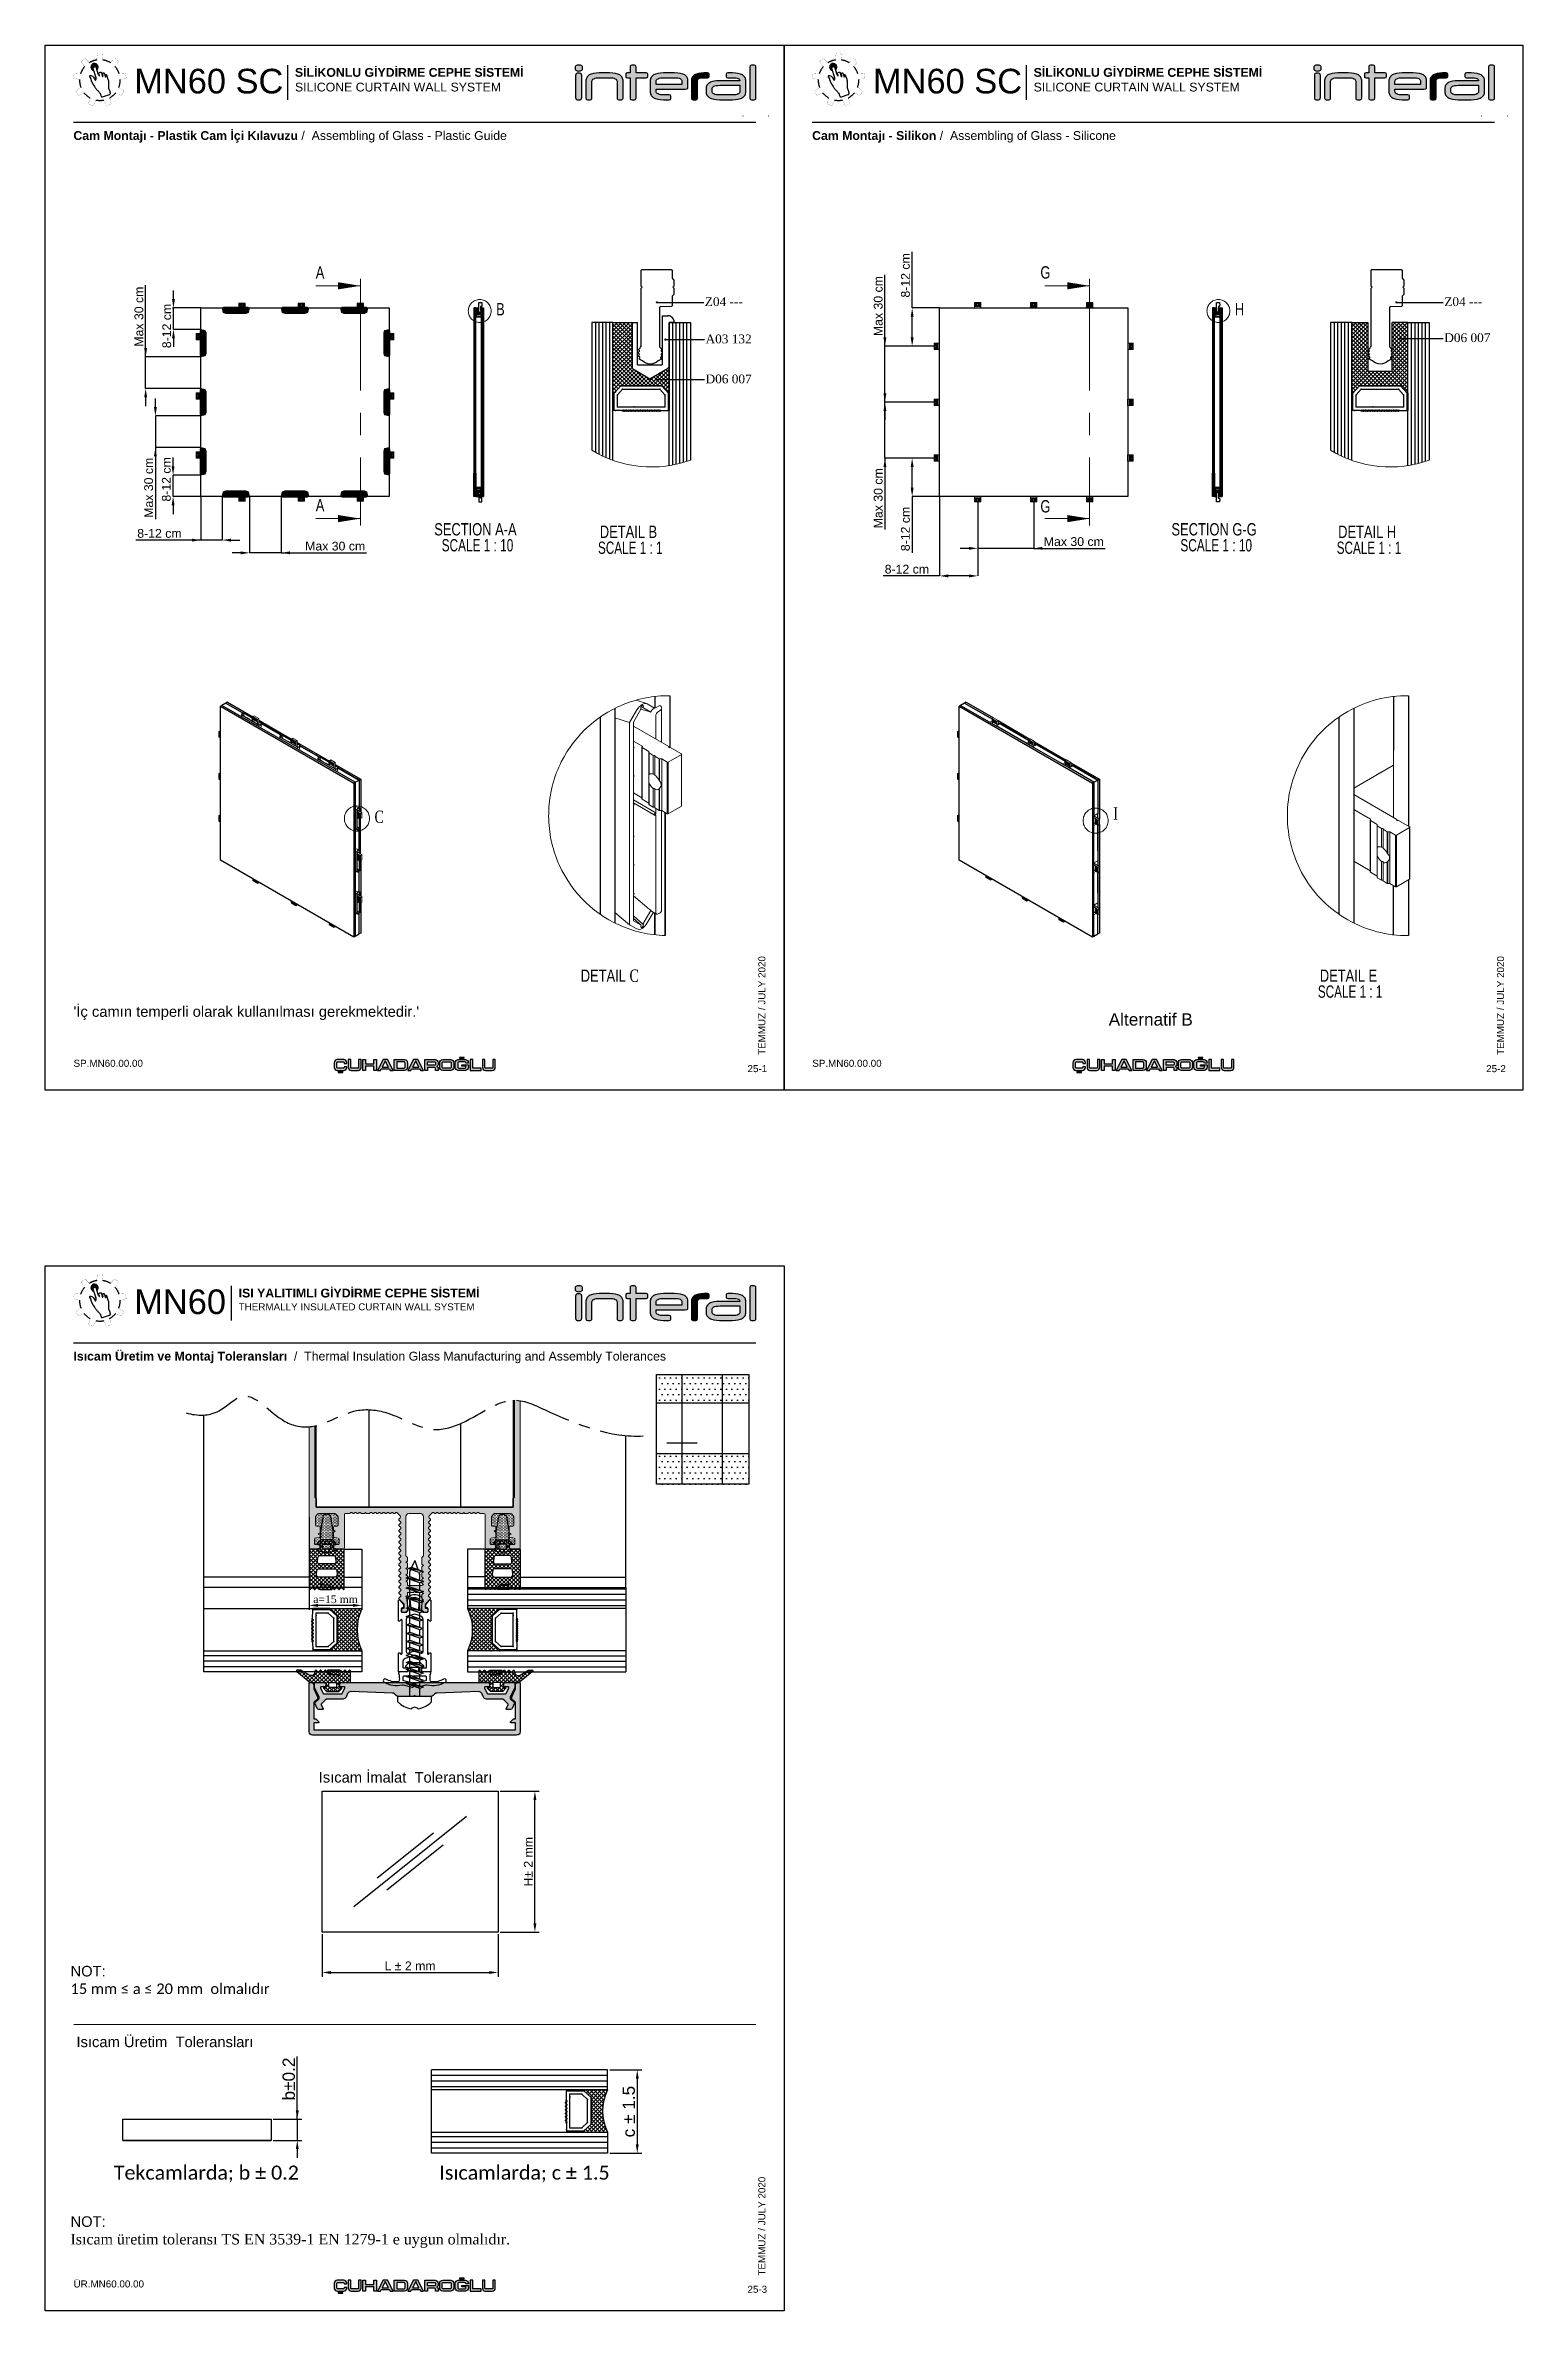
# Model space of a CAD drawing. Header units: millimetres. Extents: x 1277 to 3999, y 63 to 707.
# Drawn here: x 3579 to 3999, y 63 to 707 of the extents above; entities outside this region: 1.
import ezdxf

# ---------------------------------------------------------------- set-up
doc = ezdxf.new("R2010")
doc.units = ezdxf.units.MM
doc.linetypes.add('CENTER', pattern=[50.8, 31.75, -6.35, 6.35, -6.35])
for name, color, linetype in [('Aksesuar', 7, 'Continuous'), ('ALUMINIUM', 30, 'Continuous'), ('ANTET', 7, 'Continuous'), ('ANTET_K', 179, 'Continuous'), ('Layer1', 7, 'Continuous'), ('PROFIL', 7, 'Continuous'), ('yazı_numara_k', 11, 'Continuous')]:
    doc.layers.add(name, color=color, linetype=linetype)
doc.layers.add('TABLO', color=7, linetype='Continuous', lineweight=15)
doc.styles.add('SLDTEXTSTYLE2', font='TXT', dxfattribs={"width": 0.699367})
doc.styles.add('SLDTEXTSTYLE3', font='TXT', dxfattribs={"width": 0.75})
doc.styles.add('SLDTEXTSTYLE4', font='TXT', dxfattribs={"width": 0.6875})
doc.styles.add('SLDTEXTSTYLE5', font='TXT', dxfattribs={"width": 0.681818})
doc.dimstyles.new('ISO-25', dxfattribs={"dimtxt": 2.5, "dimasz": 2.5, "dimexe": 1.25, "dimexo": 0.625, "dimtad": 1, "dimtxsty": 'Standard', "dimcen": 2.5, "dimadec": 0, "dimazin": 0, "dimtfac": 1, "dimtmove": 0, "dimatfit": 3, "dimfxl": 1, "dimarcsym": 0})
doc.dimstyles.new('ISO-25$0', dxfattribs={"dimtxt": 2.5, "dimasz": 2.5, "dimexe": 1.25, "dimexo": 0.625, "dimtad": 1, "dimtxsty": 'Standard', "dimcen": 2.5, "dimadec": 0, "dimazin": 0, "dimtfac": 1, "dimtmove": 0, "dimatfit": 3, "dimfxl": 1, "dimarcsym": 0})
pattern_1 = [(45, (1280.0714, -1060.0103), (-0.561266, 0.561266), []), (135, (1280.0714, -1060.0103), (-0.561266, -0.561266), [])]

msp = doc.modelspace()

# ---------------------------------------------------------------- texts
at = {"color": 7, "linetype": 'Continuous', "lineweight": 0, "char_height": 3.5, "attachment_point": 1, "style": 'SLDTEXTSTYLE3'}
for s, insert in [('{\\fTimes New Roman|b0|i0|c162|p34;I}', (3882.775, 489.928)), ('{\\fTimes New Roman|b0|i0|c162|p34;C}', (3672.775, 489.003))]:
    msp.add_mtext(s, dxfattribs=dict(at, insert=insert))
at = {"char_height": 2, "width": 44.87301, "attachment_point": 1, "rotation": 90}
for insert in [(3781.885, 419.542), (3991.885, 419.542), (3781.885, 72.542)]:
    msp.add_mtext('{\\fArial Unicode MS|b0|i0|c0|p34;{\\C7;TEMMUZ / JULY 2020}}', dxfattribs=dict(at, insert=insert))
at = {"char_height": 2, "width": 4.43689, "attachment_point": 3}
for s, insert in [('{\\fArial Unicode MS|b0|i0|c0|p0;{\\C7;25-1}}', (3784.396, 416.646)), ('{\\fArial Unicode MS|b0|i0|c0|p0;{\\C7;25-2}}', (3994.396, 416.646)), ('{\\fArial Unicode MS|b0|i0|c0|p0;{\\C7;25-3}}', (3784.396, 69.646))]:
    msp.add_mtext(s, dxfattribs=dict(at, insert=insert))
at = {"layer": 'ANTET', "attachment_point": 1}
for s, insert, char_height in [('{\\fArial|b0|i0|c0|p34;Alternatif B}', (3881.486, 431.384), 3.5), ('{\\fArial|b0|i0|c162|p34;Isıcam İmalat  Toleransları \\H0.8333x;\\P\\H1.2x;         }', (3656.899, 215.683), 3), ('{\\fArial|b0|i0|c162|p34;NOT:\\P\\fCalibri|b0|i0|c0|p34;15 mm ≤ a ≤ 20 mm \\fCalibri|b0|i0|c162|p34; olmalıdır}', (3586.347, 160.579), 3), ('{\\fArial|b0|i0|c162|p34;Isıcam Üretim  Toleransları \\H0.8333x;\\P\\H1.2x;         }', (3588.036, 140.474), 3), ('{\\fArial|b0|i0|c162|p34;NOT:\\P\\fTimes New Roman Tur|b0|i0|c162|p18;Isıcam üretim toleransı TS EN 3539-1 EN 1279-1 e uygun olmalıdır. }', (3586.347, 89.388), 3)]:
    msp.add_mtext(s, dxfattribs=dict(at, insert=insert, char_height=char_height))
at = {"layer": 'ANTET', "color": 0, "char_height": 4, "attachment_point": 1}
for s, insert, width in [('{\\fCalibri|b0|i0|c162|p34;\\C256;Tekcamlarda; b ± 0.2\\fTimes New Roman Tur|b0|i0|c162|p18; }', (3598.658, 103.805), 61.76332), ('{\\fCalibri|b0|i0|c162|p34;\\C256;Isıcamlarda; c ± 1.5\\fTimes New Roman Tur|b0|i0|c162|p18; }', (3691.182, 103.805), 73.55804)]:
    msp.add_mtext(s, dxfattribs=dict(at, insert=insert, width=width))
at = {"layer": 'ANTET_K', "char_height": 2.328, "attachment_point": 1, "style": 'SLDTEXTSTYLE2'}
for insert in [(3777.207, 688.597), (3784.55, 688.597), (3987.207, 688.597), (3987.207, 688.597), (3994.55, 688.597), (3994.55, 688.597)]:
    msp.add_mtext('.', dxfattribs=dict(at, insert=insert))
at = {"layer": 'yazı_numara_k', "color": 7, "char_height": 2.5, "attachment_point": 1}
for s, insert in [('{\\fArial Unicode MS|b1|i0|c162|p34;Cam Montajı - Plastik Cam İçi Kılavuzu \\fArial Unicode MS|b0|i0|c162|p34;/  Assembling of Glass - Plastic Guide}', (3587.178, 682.158)), ('{\\fArial Unicode MS|b1|i0|c162|p34;Cam Montajı - Silikon \\fArial Unicode MS|b0|i0|c162|p34;/  Assembling of Glass - Silicone}', (3797.178, 682.158)), ('{\\fArial Unicode MS|b1|i0|c162|p34;Isıcam Üretim ve Montaj Toleransları  \\fArial Unicode MS|b0|i0|c162|p34;/  Thermal Insulation Glass Manufacturing and Assembly Tolerances}', (3587.178, 335.158))]:
    msp.add_mtext(s, dxfattribs=dict(at, insert=insert))

# ---------------------------------------------------------------- blocks, each defined once
blk = doc.blocks.new('60MN67')
at = {"layer": 'Aksesuar', "linetype": 'ByBlock'}
h = blk.add_hatch(color=0, dxfattribs=at)
h.set_gradient(color1=(214, 214, 214), one_color=1, tint=1)
edge = h.paths.add_edge_path()
edge.add_arc((2078.5, 473.47), 0.2, 270, 360)
edge.add_line((2078.7, 473.47), (2078.7, 475.27))
edge.add_line((2078.7, 475.27), (2077.4, 475.27))
edge.add_arc((2077.4, 475.47), 0.2, 135, 270, ccw=False)
edge.add_line((2077.26, 475.61), (2078.06, 476.41))
edge.add_arc((2078.2, 476.27), 0.2, 90, 135, ccw=False)
edge.add_line((2078.2, 476.47), (2078.7, 476.47))
edge.add_line((2078.7, 476.47), (2078.7, 480.83))
edge.add_arc((2078.2, 480.83), 0.5, 0, 49)
edge.add_line((2078.53, 481.21), (2077.95, 481.71))
edge.add_arc((2078.6, 482.47), 1, 153.857, 229.143, ccw=False)
edge.add_line((2077.7, 482.91), (2078.6, 484.75))
edge.add_arc((2078.15, 484.97), 0.5, 334, 360)
edge.add_line((2078.65, 484.97), (2078.65, 485.97))
edge.add_arc((2079.45, 485.97), 0.8, 90, 180, ccw=False)
edge.add_line((2079.45, 486.77), (2079.8, 486.77))
edge.add_arc((2079.8, 486.57), 0.2, 0, 90, ccw=False)
edge.add_line((2080, 486.57), (2080, 472.77))
edge.add_arc((2079, 472.77), 1, 270, 360, ccw=False)
edge.add_line((2079, 471.77), (2021, 471.77))
edge.add_arc((2021, 472.77), 1, 180, 270, ccw=False)
edge.add_line((2020, 472.77), (2020, 486.57))
edge.add_arc((2020.2, 486.57), 0.2, 90, 180, ccw=False)
edge.add_line((2020.2, 486.77), (2020.55, 486.77))
edge.add_arc((2020.55, 485.97), 0.8, 0, 90, ccw=False)
edge.add_line((2021.35, 485.97), (2021.35, 484.97))
edge.add_arc((2021.85, 484.97), 0.5, 180, 206)
edge.add_line((2021.4, 484.75), (2022.3, 482.91))
edge.add_arc((2021.4, 482.47), 1, -49.143, 26.143, ccw=False)
edge.add_line((2022.06, 481.71), (2021.47, 481.21))
edge.add_arc((2021.8, 480.83), 0.5, 131, 180)
edge.add_line((2021.3, 480.83), (2021.3, 476.47))
edge.add_line((2021.3, 476.47), (2021.8, 476.47))
edge.add_arc((2021.8, 476.27), 0.2, 45, 90, ccw=False)
edge.add_line((2021.94, 476.41), (2022.74, 475.61))
edge.add_arc((2022.6, 475.47), 0.2, -90, 45, ccw=False)
edge.add_line((2022.6, 475.27), (2021.3, 475.27))
edge.add_line((2021.3, 475.27), (2021.3, 473.47))
edge.add_arc((2021.5, 473.47), 0.2, 180, 270)
edge.add_line((2021.5, 473.27), (2078.5, 473.27))
at = {"color": 254, "ltscale": 10}
blk.add_lwpolyline([(2078.5, 473.27, 0.414214), (2078.7, 473.47), (2078.7, 475.27), (2077.4, 475.27, -0.668179), (2077.26, 475.61), (2078.06, 476.41, -0.198912), (2078.2, 476.47), (2078.7, 476.47), (2078.7, 480.83, 0.217121), (2078.53, 481.21), (2077.95, 481.71, -0.340847), (2077.7, 482.91), (2078.6, 484.75, 0.113936), (2078.65, 484.97), (2078.65, 485.97, -0.414214), (2079.45, 486.77), (2079.8, 486.77, -0.414214), (2080, 486.57), (2080, 472.77, -0.414214), (2079, 471.77), (2021, 471.77, -0.414214), (2020, 472.77), (2020, 486.57, -0.414214), (2020.2, 486.77), (2020.55, 486.77, -0.414214), (2021.35, 485.97), (2021.35, 484.97, 0.113936), (2021.4, 484.75), (2022.3, 482.91, -0.340847), (2022.06, 481.71), (2021.47, 481.21, 0.217121), (2021.3, 480.83), (2021.3, 476.47), (2021.8, 476.47, -0.198912), (2021.94, 476.41), (2022.74, 475.61, -0.668179), (2022.6, 475.27), (2021.3, 475.27), (2021.3, 473.47, 0.414214), (2021.5, 473.27)], format="xyb", close=True, dxfattribs=at)
blk = doc.blocks.new('60MN72')
at = {"layer": 'Aksesuar', "linetype": 'ByBlock'}
h = blk.add_hatch(color=0, dxfattribs=at)
h.set_gradient(color1=(214, 214, 214), one_color=1, tint=1)
edge = h.paths.add_edge_path()
edge.add_line((2069.84, 485.28), (2070.59, 483.68))
edge.add_arc((2070.77, 483.77), 0.2, 205, 270)
edge.add_line((2070.77, 483.57), (2075.86, 483.57))
edge.add_arc((2075.86, 483.77), 0.2, 270, 335)
edge.add_line((2076.04, 483.68), (2076.78, 485.28))
edge.add_arc((2076.6, 485.37), 0.2, 335, 450)
edge.add_line((2076.6, 485.57), (2075.51, 485.57))
edge.add_arc((2075.51, 485.77), 0.2, 180, 270, ccw=False)
edge.add_line((2075.31, 485.77), (2075.31, 486.39))
edge.add_arc((2075.61, 486.39), 0.3, 95.19443, 180, ccw=False)
edge.add_line((2075.59, 486.69), (2076.4, 486.76))
edge.add_arc((2076.42, 486.57), 0.2, 90, 95.19443, ccw=False)
edge.add_line((2076.42, 486.77), (2078.31, 486.77))
edge.add_arc((2078.31, 486.57), 0.2, 0, 90, ccw=False)
edge.add_line((2078.51, 486.57), (2078.51, 485.55))
edge.add_arc((2078.01, 485.55), 0.5, 335, 360, ccw=False)
edge.add_line((2078.47, 485.34), (2077.19, 482.6))
edge.add_arc((2077.64, 482.39), 0.5, 155, 225)
edge.add_line((2077.29, 482.04), (2078.27, 481.05))
edge.add_arc((2078.06, 480.84), 0.3, -26.2468, 45, ccw=False)
edge.add_line((2078.33, 480.71), (2077.7, 479.35))
edge.add_arc((2077.25, 479.57), 0.5, 270, 335, ccw=False)
edge.add_line((2077.25, 479.07), (2076.22, 479.07))
edge.add_arc((2076.22, 479.27), 0.2, 155, 270, ccw=False)
edge.add_line((2076.04, 479.35), (2076.56, 480.46))
edge.add_arc((2076.38, 480.54), 0.2, 335, 405)
edge.add_line((2076.52, 480.68), (2075.43, 481.77))
edge.add_arc((2074.73, 481.07), 1, 45, 90)
edge.add_line((2074.73, 482.07), (2070.43, 482.07))
edge.add_arc((2070.43, 483.07), 1, 205, 270, ccw=False)
edge.add_line((2069.53, 482.64), (2069.07, 483.61))
edge.add_arc((2068.17, 483.19), 1, 25, 92)
edge.add_line((2068.13, 484.19), (2056.36, 483.78))
edge.add_arc((2056.39, 482.78), 1, 92, 137)
edge.add_line((2055.66, 483.46), (2055.31, 483.08))
edge.add_arc((2054.58, 483.77), 1, 270, 317, ccw=False)
edge.add_line((2054.58, 482.77), (2050.31, 482.77))
edge.add_line((2050.31, 482.77), (2050.01, 483.07))
edge.add_line((2050.01, 483.07), (2049.71, 482.77))
edge.add_line((2049.71, 482.77), (2045.45, 482.77))
edge.add_arc((2045.45, 483.77), 1, 223, 270, ccw=False)
edge.add_line((2044.72, 483.08), (2044.36, 483.46))
edge.add_arc((2043.63, 482.78), 1, 43, 88)
edge.add_line((2043.67, 483.78), (2031.89, 484.19))
edge.add_arc((2031.86, 483.19), 1, 88, 155)
edge.add_line((2030.95, 483.61), (2030.5, 482.64))
edge.add_arc((2029.59, 483.07), 1, 270, 335, ccw=False)
edge.add_line((2029.59, 482.07), (2025.3, 482.07))
edge.add_arc((2025.3, 481.07), 1, 90, 135)
edge.add_line((2024.59, 481.77), (2023.5, 480.68))
edge.add_arc((2023.65, 480.54), 0.2, 135, 205)
edge.add_line((2023.46, 480.46), (2023.98, 479.35))
edge.add_arc((2023.8, 479.27), 0.2, -90, 25, ccw=False)
edge.add_line((2023.8, 479.07), (2022.78, 479.07))
edge.add_arc((2022.78, 479.57), 0.5, 205, 270, ccw=False)
edge.add_line((2022.32, 479.35), (2021.69, 480.71))
edge.add_arc((2021.96, 480.84), 0.3, 135, 206.2468, ccw=False)
edge.add_line((2021.75, 481.05), (2022.73, 482.04))
edge.add_arc((2022.38, 482.39), 0.5, 315, 385)
edge.add_line((2022.83, 482.6), (2021.56, 485.34))
edge.add_arc((2022.01, 485.55), 0.5, 180, 205, ccw=False)
edge.add_line((2021.51, 485.55), (2021.51, 486.57))
edge.add_arc((2021.71, 486.57), 0.2, 90, 180, ccw=False)
edge.add_line((2021.71, 486.77), (2023.6, 486.77))
edge.add_arc((2023.6, 486.57), 0.2, 84.80557, 90, ccw=False)
edge.add_line((2023.62, 486.76), (2024.44, 486.69))
edge.add_arc((2024.41, 486.39), 0.3, 0, 84.80557, ccw=False)
edge.add_line((2024.71, 486.39), (2024.71, 485.77))
edge.add_arc((2024.51, 485.77), 0.2, -90, 0, ccw=False)
edge.add_line((2024.51, 485.57), (2023.42, 485.57))
edge.add_arc((2023.42, 485.37), 0.2, 90, 205)
edge.add_line((2023.24, 485.28), (2023.99, 483.68))
edge.add_arc((2024.17, 483.77), 0.2, 205, 270)
edge.add_line((2024.17, 483.57), (2029.26, 483.57))
edge.add_arc((2029.26, 483.77), 0.2, 270, 335)
edge.add_line((2029.44, 483.68), (2030.18, 485.28))
edge.add_arc((2030, 485.37), 0.2, 335, 450)
edge.add_line((2030, 485.57), (2028.91, 485.57))
edge.add_arc((2028.91, 485.77), 0.2, 180, 270, ccw=False)
edge.add_line((2028.71, 485.77), (2028.71, 486.39))
edge.add_arc((2029.01, 486.39), 0.3, 95.19443, 180, ccw=False)
edge.add_line((2028.99, 486.69), (2029.8, 486.76))
edge.add_arc((2029.82, 486.57), 0.2, 90, 95.19443, ccw=False)
edge.add_line((2029.82, 486.77), (2070.2, 486.77))
edge.add_arc((2070.2, 486.57), 0.2, 84.80557, 90, ccw=False)
edge.add_line((2070.22, 486.76), (2071.04, 486.69))
edge.add_arc((2071.01, 486.39), 0.3, 0, 84.80557, ccw=False)
edge.add_line((2071.31, 486.39), (2071.31, 485.77))
edge.add_arc((2071.11, 485.77), 0.2, -90, 0, ccw=False)
edge.add_line((2071.11, 485.57), (2070.02, 485.57))
edge.add_arc((2070.02, 485.37), 0.2, 90, 205)
at = {"color": 254}
blk.add_lwpolyline([(2069.84, 485.28), (2070.59, 483.68, 0.291473), (2070.77, 483.57), (2075.86, 483.57, 0.291473), (2076.04, 483.68), (2076.78, 485.28, 0.548619), (2076.6, 485.57), (2075.51, 485.57, -0.414214), (2075.31, 485.77), (2075.31, 486.39, -0.387902), (2075.59, 486.69), (2076.4, 486.76, -0.022669), (2076.42, 486.77), (2078.31, 486.77, -0.414214), (2078.51, 486.57), (2078.51, 485.55, -0.109518), (2078.47, 485.34), (2077.19, 482.6, 0.315299), (2077.29, 482.04), (2078.27, 481.05, -0.32129), (2078.33, 480.71), (2077.7, 479.35, -0.291473), (2077.25, 479.07), (2076.22, 479.07, -0.548619), (2076.04, 479.35), (2076.56, 480.46, 0.315299), (2076.52, 480.68), (2075.43, 481.77, 0.198912), (2074.73, 482.07), (2070.43, 482.07, -0.291473), (2069.53, 482.64), (2069.07, 483.61, 0.300966), (2068.13, 484.19), (2056.36, 483.78, 0.198912), (2055.66, 483.46), (2055.31, 483.08, -0.208), (2054.58, 482.77), (2050.31, 482.77), (2050.01, 483.07), (2049.71, 482.77), (2045.45, 482.77, -0.208), (2044.72, 483.08), (2044.36, 483.46, 0.198912), (2043.67, 483.78), (2031.89, 484.19, 0.300966), (2030.95, 483.61), (2030.5, 482.64, -0.291473), (2029.59, 482.07), (2025.3, 482.07, 0.198912), (2024.59, 481.77), (2023.5, 480.68, 0.315299), (2023.46, 480.46), (2023.98, 479.35, -0.548619), (2023.8, 479.07), (2022.78, 479.07, -0.291473), (2022.32, 479.35), (2021.69, 480.71, -0.32129), (2021.75, 481.05), (2022.73, 482.04, 0.315299), (2022.83, 482.6), (2021.56, 485.34, -0.109518), (2021.51, 485.55), (2021.51, 486.57, -0.414214), (2021.71, 486.77), (2023.6, 486.77, -0.022669), (2023.62, 486.76), (2024.44, 486.69, -0.387902), (2024.71, 486.39), (2024.71, 485.77, -0.414214), (2024.51, 485.57), (2023.42, 485.57, 0.548619), (2023.24, 485.28), (2023.99, 483.68, 0.291473), (2024.17, 483.57), (2029.26, 483.57, 0.291473), (2029.44, 483.68), (2030.18, 485.28, 0.548619), (2030, 485.57), (2028.91, 485.57, -0.414214), (2028.71, 485.77), (2028.71, 486.39, -0.387902), (2028.99, 486.69), (2029.8, 486.76, -0.022669), (2029.82, 486.77), (2070.2, 486.77, -0.022669), (2070.22, 486.76), (2071.04, 486.69, -0.387902), (2071.31, 486.39), (2071.31, 485.77, -0.414214), (2071.11, 485.57), (2070.02, 485.57, 0.548619)], format="xyb", close=True, dxfattribs=at)
blk = doc.blocks.new('F02009')
at = {"layer": 'Aksesuar', "color": 35, "flags": 128}
for points in [[(1949.61, 989.24, -0.493145), (1951.08, 989.84), (1953.5, 988.45, 0.131652), (1953.6, 988.42), (1954.54, 988.42, 0.700208), (1954.66, 988.77), (1950.97, 991.87, 0.176327), (1950.84, 991.92), (1946.54, 991.92, -0.414214), (1946.34, 992.12), (1946.34, 993.12, -0.414214), (1946.54, 993.32), (1946.86, 993.32, 0.668179), (1947, 993.66), (1946.2, 994.46, 0.198912), (1946.06, 994.52), (1942.82, 994.52, 0.198912), (1942.68, 994.46), (1941.88, 993.66, 0.668179), (1942.02, 993.32), (1942.34, 993.32, -0.414214), (1942.54, 993.12), (1942.54, 992.12, -0.414214), (1942.34, 991.92), (1939.64, 991.92, 0.414214), (1939.44, 991.72), (1939.44, 988.62, 0.668179), (1939.78, 988.48), (1940.17, 988.86, -0.414214), (1940.45, 988.86), (1940.83, 988.48, 0.414214), (1941.11, 988.48), (1941.52, 988.88, -0.427607), (1941.81, 988.88, 0.210768), (1942.84, 988.42), (1945.76, 988.42, 0.668179), (1945.9, 988.76), (1945.19, 989.48, 0.198912), (1944.83, 989.62), (1942.84, 989.62, -1.650385), (1943.01, 989.94, 0.245393), (1943.42, 989.72), (1945.11, 989.72, -0.198912), (1945.25, 989.66), (1946.44, 988.48, 0.414214), (1946.72, 988.48), (1947.1, 988.86, -0.414214), (1947.39, 988.86), (1947.77, 988.48, 0.414214), (1948.05, 988.48), (1948.43, 988.86, -0.414214), (1948.72, 988.86), (1949.1, 988.48, 0.57735), (1949.44, 988.57)], [(1943.34, 993.12, -0.414214), (1943.54, 993.32), (1945.34, 993.32, -0.414214), (1945.54, 993.12), (1945.54, 992.12, -0.414214), (1945.34, 991.92), (1943.54, 991.92, -0.414214), (1943.34, 992.12)]]:
    blk.add_lwpolyline(points, format="xyb", close=True, dxfattribs=at)
blk = doc.blocks.new('V2 48 38')
at = {"layer": 'Aksesuar', "color": 0}
for p, q in [((2469.93, 999.04), (2469.03, 997.07)), ((2469.97, 999.01), (2469.06, 997.05)), ((2469.93, 999.04), (2470.83, 996.45)), ((2469.97, 999.01), (2470.86, 996.43)), ((2467.51, 994.05), (2468.51, 994.42)), ((2472.35, 993.05), (2467.51, 994.05)), ((2471.35, 992.69), (2467.51, 994.05)), ((2467.54, 994.03), (2468.54, 994.4)), ((2471.39, 992.67), (2467.54, 994.03)), ((2472.39, 993.03), (2467.54, 994.03)), ((2468.05, 996.72), (2469.05, 997.08)), ((2472.11, 995.99), (2468.05, 996.72)), ((2471.11, 995.63), (2468.05, 996.72)), ((2468.08, 996.69), (2469.08, 997.06)), ((2471.15, 995.61), (2468.08, 996.69)), ((2472.15, 995.97), (2468.08, 996.69)), ((2468.51, 994.42), (2468.51, 995.89)), ((2468.51, 994.42), (2472.35, 993.05)), ((2468.51, 994.42), (2472.35, 993.05)), ((2468.51, 991.56), (2468.51, 993.7)), ((2468.75, 996.47), (2468.53, 995.98)), ((2468.54, 994.4), (2468.54, 995.87)), ((2468.54, 994.4), (2472.39, 993.03)), ((2468.54, 994.4), (2472.39, 993.03)), ((2468.54, 991.54), (2468.54, 993.68)), ((2468.79, 996.44), (2468.56, 995.96)), ((2469.05, 997.08), (2472.11, 995.99)), ((2469.08, 997.06), (2472.15, 995.97)), ((2472.11, 995.99), (2471.11, 995.63)), ((2471.11, 995.63), (2471.34, 994.96)), ((2472.15, 995.97), (2471.15, 995.61)), ((2471.15, 995.61), (2471.38, 994.94)), ((2471.35, 993.41), (2471.35, 994.9)), ((2472.35, 993.05), (2471.35, 992.69)), ((2471.35, 990.55), (2471.35, 992.69)), ((2471.39, 993.39), (2471.39, 994.87)), ((2472.39, 993.03), (2471.39, 992.67)), ((2471.39, 990.53), (2471.39, 992.67)), ((2467.51, 991.2), (2468.51, 991.56)), ((2471.35, 989.84), (2467.51, 991.2)), ((2472.35, 990.2), (2467.51, 991.2)), ((2467.51, 988.35), (2468.51, 988.71)), ((2472.35, 987.35), (2467.51, 988.35)), ((2471.35, 986.98), (2467.51, 988.35)), ((2467.51, 985.49), (2468.51, 985.86)), ((2471.35, 984.13), (2467.51, 985.49)), ((2472.35, 984.49), (2467.51, 985.49)), ((2467.54, 991.18), (2468.54, 991.54)), ((2471.39, 989.81), (2467.54, 991.18)), ((2472.39, 990.18), (2467.54, 991.18)), ((2467.54, 988.32), (2468.54, 988.69)), ((2471.39, 986.96), (2467.54, 988.32)), ((2472.39, 987.32), (2467.54, 988.32)), ((2467.54, 985.47), (2468.54, 985.83)), ((2471.39, 984.11), (2467.54, 985.47)), ((2472.39, 984.47), (2467.54, 985.47)), ((2468.51, 991.56), (2472.35, 990.2)), ((2468.51, 991.56), (2472.35, 990.2)), ((2468.51, 988.71), (2468.51, 990.85)), ((2468.51, 988.71), (2472.35, 987.35)), ((2468.51, 988.71), (2472.35, 987.35)), ((2468.51, 985.86), (2468.51, 987.99)), ((2468.51, 985.86), (2472.35, 984.49)), ((2468.51, 985.86), (2472.35, 984.49)), ((2468.54, 991.54), (2472.39, 990.18)), ((2468.54, 991.54), (2472.39, 990.18)), ((2468.54, 988.69), (2468.54, 990.82)), ((2468.54, 988.69), (2472.39, 987.32)), ((2468.54, 988.69), (2472.39, 987.32)), ((2468.54, 985.83), (2468.54, 987.97)), ((2468.54, 985.83), (2472.39, 984.47)), ((2468.54, 985.83), (2472.39, 984.47)), ((2472.35, 990.2), (2471.35, 989.84)), ((2471.35, 987.7), (2471.35, 989.84)), ((2472.35, 987.35), (2471.35, 986.98)), ((2471.35, 984.85), (2471.35, 986.98)), ((2472.39, 990.18), (2471.39, 989.81)), ((2471.39, 987.68), (2471.39, 989.81)), ((2472.39, 987.32), (2471.39, 986.96)), ((2471.39, 984.82), (2471.39, 986.96)), ((2467.51, 983.09), (2468.51, 983.46)), ((2472.35, 982.09), (2467.51, 983.09)), ((2471.35, 981.73), (2467.51, 983.09)), ((2467.51, 980.7), (2468.51, 981.06)), ((2472.35, 979.7), (2467.51, 980.7)), ((2471.35, 979.33), (2467.51, 980.7)), ((2467.54, 983.07), (2468.54, 983.44)), ((2468.51, 983.46), (2468.51, 985.14)), ((2468.51, 983.46), (2472.35, 982.09)), ((2468.51, 983.46), (2472.35, 982.09)), ((2468.51, 981.06), (2468.51, 982.74)), ((2468.51, 981.06), (2472.35, 979.7)), ((2468.51, 981.06), (2472.35, 979.7)), ((2468.51, 978.67), (2468.51, 980.34)), ((2468.54, 983.44), (2468.54, 985.11)), ((2472.35, 984.49), (2471.35, 984.13)), ((2471.35, 982.45), (2471.35, 984.13)), ((2472.35, 982.09), (2471.35, 981.73)), ((2471.35, 980.05), (2471.35, 981.73)), ((2472.35, 979.7), (2471.35, 979.33)), ((2471.35, 977.66), (2471.35, 979.33)), ((2472.39, 984.47), (2471.39, 984.11)), ((2471.39, 982.43), (2471.39, 984.11)), ((2467.51, 978.3), (2468.51, 978.67)), ((2472.35, 977.3), (2467.51, 978.3)), ((2471.35, 976.94), (2467.51, 978.3)), ((2467.51, 976.01), (2468.51, 976.37)), ((2472.35, 975.01), (2467.51, 976.01)), ((2471.35, 974.64), (2467.51, 976.01)), ((2467.51, 974.01), (2468.51, 974.37)), ((2471.35, 972.64), (2467.51, 974.01)), ((2472.35, 973.01), (2467.51, 974.01)), ((2468.51, 978.67), (2472.35, 977.3)), ((2468.51, 976.37), (2468.51, 977.95)), ((2468.51, 976.37), (2472.35, 975.01)), ((2468.51, 974.37), (2468.51, 975.65)), ((2468.51, 974.37), (2472.35, 973.01)), ((2468.51, 974.37), (2472.35, 973.01)), ((2468.51, 972.37), (2468.51, 973.65)), ((2472.35, 977.3), (2471.35, 976.94)), ((2471.35, 975.36), (2471.35, 976.94)), ((2472.35, 975.01), (2471.35, 974.64)), ((2471.35, 973.36), (2471.35, 974.64)), ((2472.35, 973.01), (2471.35, 972.64)), ((2471.35, 971.36), (2471.35, 972.64)), ((2468.51, 972.37), (2467.51, 972.01)), ((2467.51, 972.01), (2472.35, 971)), ((2471.35, 970.64), (2467.51, 972.01)), ((2467.51, 970), (2468.51, 970.37)), ((2472.35, 969), (2467.51, 970)), ((2471.35, 968.64), (2467.51, 970)), ((2467.51, 968), (2468.51, 968.37)), ((2472.35, 967), (2467.51, 968)), ((2471.35, 966.64), (2467.51, 968)), ((2467.51, 966), (2468.51, 966.37)), ((2472.35, 965), (2467.51, 966)), ((2471.35, 964.64), (2467.51, 966)), ((2472.35, 971), (2468.51, 972.37)), ((2468.51, 970.37), (2468.51, 971.65)), ((2468.51, 970.37), (2472.35, 969)), ((2468.51, 968.37), (2468.51, 969.65)), ((2468.51, 968.37), (2472.35, 967)), ((2468.51, 966.37), (2468.51, 967.65)), ((2468.51, 966.37), (2472.35, 965)), ((2472.35, 971), (2471.35, 970.64)), ((2471.35, 969.36), (2471.35, 970.64)), ((2472.35, 969), (2471.35, 968.64)), ((2471.35, 967.36), (2471.35, 968.64)), ((2472.35, 967), (2471.35, 966.64)), ((2471.35, 965.36), (2471.35, 966.64)), ((2474.68, 960.33), (2465.18, 960.33)), ((2465.18, 958.83), (2465.18, 960.33)), ((2467.51, 964), (2468.51, 964.37)), ((2472.35, 963), (2467.51, 964)), ((2471.35, 962.64), (2467.51, 964)), ((2468.51, 964.37), (2468.51, 965.65)), ((2468.51, 964.37), (2472.35, 963)), ((2468.51, 960.33), (2468.51, 963.65)), ((2468.51, 962.71), (2468.51, 963.65)), ((2468.51, 962.71), (2468.51, 962.57)), ((2468.51, 962.71), (2468.51, 962.57)), ((2468.51, 962.71), (2468.51, 962.71)), ((2468.51, 962.71), (2468.51, 962.71)), ((2472.35, 965), (2471.35, 964.64)), ((2471.35, 963.36), (2471.35, 964.64)), ((2472.35, 963), (2471.35, 962.64)), ((2471.35, 960.33), (2471.35, 962.64)), ((2471.35, 962.62), (2471.35, 962.64)), ((2474.68, 958.83), (2474.68, 960.33))]:
    blk.add_line(p, q, dxfattribs=at)
for centre, radius, start, end in [((2468.71, 995.89), 0.2, 155.32512, 180), ((2468.74, 995.87), 0.2, 155.32512, 180), ((2471.15, 994.9), 0.2, 0, 19.11162), ((2471.19, 994.87), 0.2, 0, 19.11162), ((2469.93, 963.31), 6.53, 223.31198, 261.59277), ((2469.93, 955.97), 1.3, 42.68487, 137.31513), ((2469.93, 963.31), 6.53, 278.40723, 316.68802)]:
    blk.add_arc(centre, radius, start, end, dxfattribs=at)
blk = doc.blocks.new('F09053')
at = {"color": 11}
blk.add_lwpolyline([(2385.08, 978.68), (2385.08, 981.47), (2385.84, 982.22, 0.668178), (2385.7, 982.57), (2385.18, 982.57), (2385.18, 983.67), (2385.79, 983.83, 0.699147), (2385.82, 984.21, 0.220851), (2380.75, 984.21, 0.699148), (2380.78, 983.83), (2381.38, 983.67), (2381.38, 982.57), (2380.87, 982.57, 0.668179), (2380.72, 982.22), (2381.48, 981.47), (2381.48, 978.68), (2382.17, 974.79, 0.36397), (2383.15, 973.97), (2383.41, 973.97, 0.36397), (2384.4, 974.79)], format="xyb", close=True, dxfattribs=at)
blk = doc.blocks.new('6.12.6 cam.1')
at = {"layer": 'Aksesuar'}
h = blk.add_hatch(dxfattribs=at)
h.set_pattern_fill('ANSI37', color=0, scale=0.25, style=0)
h.set_pattern_definition([(45, (-4.4898, 118.095), (-0.561266, 0.561266), []), (135, (-4.4898, 118.095), (-0.561266, -0.561266), [])])
h.paths.add_polyline_path([(2034.32, 495.77, -0.22997), (2034.32, 507.77), (2025.21, 507.77), (2025.21, 507.52), (2027.32, 505.62), (2027.32, 498), (2025.11, 496.02), (2025.11, 495.77)])
at = {"color": 140, "linetype": 'Continuous'}
for p, q in [((2020.29, 504.3), (2020.19, 504.41)), ((2020.29, 504.3), (2020.19, 504.41)), ((2020.29, 504.3), (2020.19, 504.41)), ((2020.29, 504.3), (2020.19, 504.41)), ((2020.19, 503.83), (2020.27, 503.9)), ((2020.19, 503.83), (2020.27, 503.9)), ((2020.29, 503.3), (2020.19, 503.41)), ((2020.29, 503.3), (2020.19, 503.41)), ((2020.19, 502.83), (2020.27, 502.9)), ((2020.19, 502.83), (2020.27, 502.9)), ((2020.29, 502.3), (2020.19, 502.41)), ((2020.29, 502.3), (2020.19, 502.41)), ((2021.3, 497.02), (2021.3, 506.52)), ((2024.73, 506.52), (2021.3, 506.52)), ((2021.3, 497.02), (2021.3, 506.52)), ((2024.73, 506.52), (2021.3, 506.52)), ((2026.32, 505.08), (2024.73, 506.52)), ((2026.32, 505.08), (2024.73, 506.52)), ((2025.21, 507.52), (2027.32, 505.62)), ((2025.21, 507.52), (2027.32, 505.62)), ((2026.32, 498.46), (2026.32, 505.08)), ((2026.32, 498.46), (2026.32, 505.08)), ((2020.19, 501.83), (2020.27, 501.9)), ((2020.19, 501.83), (2020.27, 501.9)), ((2020.29, 501.3), (2020.19, 501.41)), ((2020.29, 501.3), (2020.19, 501.41)), ((2020.19, 500.83), (2020.27, 500.9)), ((2020.19, 500.83), (2020.27, 500.9)), ((2020.19, 500.83), (2020.27, 500.87)), ((2020.19, 500.83), (2020.27, 500.87)), ((2020.29, 500.3), (2020.19, 500.41)), ((2020.29, 500.3), (2020.19, 500.41)), ((2020.19, 499.83), (2020.27, 499.87)), ((2020.19, 499.83), (2020.27, 499.87)), ((2020.29, 499.3), (2020.19, 499.41)), ((2020.29, 499.3), (2020.19, 499.41)), ((2020.19, 498.83), (2020.27, 498.87)), ((2020.19, 498.83), (2020.27, 498.87)), ((2020.29, 498.3), (2020.19, 498.41)), ((2020.29, 498.3), (2020.19, 498.41)), ((2020.29, 498.3), (2020.31, 496.02)), ((2020.29, 498.3), (2020.31, 496.02)), ((2021.3, 497.02), (2024.73, 497.02)), ((2021.3, 497.02), (2024.73, 497.02)), ((2024.73, 497.02), (2026.32, 498.46)), ((2024.73, 497.02), (2026.32, 498.46))]:
    blk.add_line(p, q, dxfattribs=at)
blk.add_lwpolyline([(2027.32, 498), (2027.32, 505.62), (2027.32, 498), (2025.11, 496.02)], close=True, dxfattribs=at)
blk.add_lwpolyline([(2027.32, 498), (2027.32, 505.62), (2027.32, 498), (2025.11, 496.02)], close=True, dxfattribs=at)
for centre, start, end in [((2020.41, 504.62), 111.54593, 223.53987), ((2020.41, 504.62), 111.54593, 223.53987), ((2020.41, 504.62), 111.54593, 223.53987), ((2020.41, 504.62), 111.54593, 223.53987), ((2020.41, 503.62), 134.96385, 223.53987), ((2020.41, 503.62), 134.96385, 223.53987), ((2020.41, 502.62), 134.96385, 223.53987), ((2020.41, 502.62), 134.96385, 223.53987), ((2020.06, 504.12), 314.96385, 37.83131), ((2020.06, 504.12), 314.96385, 37.83131), ((2020.06, 503.12), 314.96385, 37.83131), ((2020.06, 503.12), 314.96385, 37.83131), ((2020.41, 501.62), 134.96385, 223.53987), ((2020.41, 501.62), 134.96385, 223.53987), ((2020.41, 500.62), 134.96385, 223.53987), ((2020.41, 500.62), 134.96385, 223.53987), ((2020.41, 499.62), 134.96385, 223.53987), ((2020.41, 499.62), 134.96385, 223.53987), ((2020.41, 498.62), 134.96385, 223.53987), ((2020.41, 498.62), 134.96385, 223.53987), ((2020.06, 502.12), 314.96385, 37.83131), ((2020.06, 502.12), 314.96385, 37.83131), ((2020.07, 501.09), 311.5284, 43.53987), ((2020.07, 501.09), 311.5284, 43.53987), ((2020.07, 500.09), 311.5284, 43.53987), ((2020.07, 500.09), 311.5284, 43.53987), ((2020.07, 500.09), 311.5284, 43.53987), ((2020.07, 500.09), 311.5284, 43.53987), ((2020.07, 499.09), 311.5284, 43.53987), ((2020.07, 499.09), 311.5284, 43.53987)]:
    blk.add_arc(centre, 0.3, start, end, dxfattribs=at)
for p in [(2020.06, 504.12), (2020.06, 504.12), (2020.06, 504.12), (2020.06, 504.12), (2020.06, 504.12), (2020.06, 504.12), (2020.06, 503.12), (2020.06, 503.12), (2020.06, 503.12), (2020.06, 503.12), (2020.19, 504.41), (2020.19, 504.41), (2020.19, 504.41), (2020.19, 504.41), (2020.19, 504.41), (2020.19, 504.41), (2020.19, 504.41), (2020.19, 504.41), (2020.19, 503.83), (2020.19, 503.83), (2020.19, 503.83), (2020.19, 503.83), (2020.19, 503.41), (2020.19, 503.41), (2020.19, 503.41), (2020.19, 503.41), (2020.19, 502.83), (2020.19, 502.83), (2020.19, 502.83), (2020.19, 502.83), (2020.19, 502.41), (2020.19, 502.41), (2020.19, 502.41), (2020.19, 502.41), (2020.27, 503.9), (2020.27, 503.9), (2020.27, 503.9), (2020.27, 503.9), (2020.27, 502.9), (2020.27, 502.9), (2020.27, 502.9), (2020.27, 502.9), (2020.29, 504.3), (2020.29, 504.3), (2020.29, 504.3), (2020.29, 504.3), (2020.29, 504.3), (2020.29, 504.3), (2020.29, 504.3), (2020.29, 504.3), (2020.29, 503.3), (2020.29, 503.3), (2020.29, 503.3), (2020.29, 503.3), (2020.41, 503.62), (2020.41, 503.62), (2020.41, 503.62), (2020.41, 503.62), (2020.41, 503.62), (2020.41, 503.62), (2020.41, 502.62), (2020.41, 502.62), (2020.41, 502.62), (2020.41, 502.62), (2020.41, 502.62), (2020.41, 502.62), (2024.73, 506.52), (2024.73, 506.52), (2020.06, 502.12), (2020.06, 502.12), (2020.06, 502.12), (2020.06, 502.12), (2020.06, 502.12), (2020.06, 502.12), (2020.07, 501.09), (2020.07, 501.09), (2020.07, 501.09), (2020.07, 501.09), (2020.07, 501.09), (2020.07, 501.09), (2020.07, 500.09), (2020.07, 500.09), (2020.07, 500.09), (2020.07, 500.09), (2020.07, 500.09), (2020.07, 500.09), (2020.07, 500.09), (2020.07, 500.09), (2020.07, 500.09), (2020.07, 500.09), (2020.07, 500.09), (2020.07, 500.09), (2020.07, 499.09), (2020.07, 499.09), (2020.07, 499.09), (2020.07, 499.09), (2020.07, 499.09), (2020.07, 499.09), (2020.19, 501.83), (2020.19, 501.83), (2020.19, 501.83), (2020.19, 501.83), (2020.19, 501.41), (2020.19, 501.41), (2020.19, 501.41), (2020.19, 501.41), (2020.19, 500.83), (2020.19, 500.83), (2020.19, 500.83), (2020.19, 500.83), (2020.19, 500.83), (2020.19, 500.83), (2020.19, 500.41), (2020.19, 500.41), (2020.19, 500.41), (2020.19, 500.41), (2020.19, 499.83), (2020.19, 499.83), (2020.19, 499.83), (2020.19, 499.83), (2020.19, 499.41), (2020.19, 499.41), (2020.19, 499.41), (2020.19, 499.41), (2020.19, 498.83), (2020.19, 498.83), (2020.19, 498.83), (2020.19, 498.83), (2020.19, 498.41), (2020.19, 498.41), (2020.19, 498.41), (2020.19, 498.41), (2020.27, 501.9), (2020.27, 501.9), (2020.27, 501.9), (2020.27, 501.9), (2020.27, 500.9), (2020.27, 500.9), (2020.27, 500.9), (2020.27, 500.9), (2020.27, 500.87), (2020.27, 500.87), (2020.27, 500.87), (2020.27, 500.87), (2020.27, 499.87), (2020.27, 499.87), (2020.27, 499.87), (2020.27, 499.87), (2020.27, 499.87), (2020.27, 499.87), (2020.27, 498.87), (2020.27, 498.87), (2020.27, 498.87), (2020.27, 498.87), (2020.29, 502.3), (2020.29, 502.3), (2020.29, 502.3), (2020.29, 502.3), (2020.29, 501.3), (2020.29, 501.3), (2020.29, 501.3), (2020.29, 501.3), (2020.29, 500.3), (2020.29, 500.3), (2020.29, 500.3), (2020.29, 500.3), (2020.29, 500.3), (2020.29, 500.3), (2020.29, 499.3), (2020.29, 499.3), (2020.29, 499.3), (2020.29, 499.3), (2020.29, 498.3), (2020.29, 498.3), (2020.29, 498.3), (2020.29, 498.3), (2020.31, 496.52), (2020.31, 496.52), (2020.31, 496.52), (2020.31, 496.52), (2020.41, 501.62), (2020.41, 501.62), (2020.41, 501.62), (2020.41, 501.62), (2020.41, 501.62), (2020.41, 501.62), (2020.41, 500.62), (2020.41, 500.62), (2020.41, 500.62), (2020.41, 500.62), (2020.41, 499.62), (2020.41, 499.62), (2020.41, 499.62), (2020.41, 499.62), (2020.41, 499.62), (2020.41, 499.62), (2020.41, 498.62), (2020.41, 498.62), (2020.41, 498.62), (2020.41, 498.62), (2021.3, 497.02), (2021.3, 497.02), (2024.73, 497.02), (2024.73, 497.02), (2026.32, 498.46), (2026.32, 498.46), (2026.32, 498.46), (2026.32, 498.46), (2027.32, 498), (2027.32, 498), (2027.32, 498), (2027.32, 498), (2027.53, 495.77), (2027.53, 495.77)]:
    blk.add_point(p, dxfattribs=at)
at = {"layer": 'Aksesuar', "color": 140}
for p, q in [((1989.32, 513.77), (1989.32, 489.77)), ((1989.32, 513.77), (1989.32, 489.77)), ((2034.32, 513.77), (2034.32, 507.77)), ((2034.32, 513.77), (2034.32, 507.77)), ((2034.32, 513.77), (2034.32, 507.77)), ((2034.32, 513.77), (2034.32, 507.77)), ((2034.32, 494.39), (1989.32, 494.39)), ((2034.32, 492.8), (1989.32, 492.8)), ((2034.32, 491.21), (1989.32, 491.21)), ((2034.32, 489.77), (1989.32, 489.77)), ((2034.32, 489.77), (1989.32, 489.77)), ((2034.32, 495.77), (2034.32, 489.77)), ((2034.32, 495.77), (2034.32, 489.77))]:
    blk.add_line(p, q, dxfattribs=at)
at = {"layer": 'Aksesuar', "color": 140, "linetype": 'Continuous'}
blk.add_line((2020.29, 504.9), (2020.31, 507.52), dxfattribs=at)
at = {"layer": 'Aksesuar', "color": 140}
for points in [[(2034.32, 513.77), (1989.32, 513.77)], [(2034.32, 513.77), (1989.32, 513.77)], [(2034.32, 513.77), (1989.32, 513.77)], [(2034.32, 513.77), (1989.32, 513.77)], [(1989.32, 507.77), (2034.32, 507.77)], [(1989.32, 507.77), (2034.32, 507.77)], [(1989.32, 507.77), (2034.32, 507.77)], [(1989.32, 507.77), (2034.32, 507.77)], [(1989.32, 495.77), (2034.32, 495.77)], [(2034.32, 495.77), (2034.32, 489.77), (1989.32, 489.77)], [(1989.32, 495.77), (2034.32, 495.77)], [(2034.32, 495.77), (2034.32, 489.77), (1989.32, 489.77)], [(2034.32, 489.77), (1989.32, 489.77)], [(2034.32, 489.77), (1989.32, 489.77)], [(2034.32, 489.77), (1989.32, 489.77)], [(2034.32, 489.77), (1989.32, 489.77)]]:
    blk.add_lwpolyline(points, dxfattribs=at)
at = {"layer": 'Aksesuar', "color": 0}
blk.add_arc((2046.67, 501.77), 13.74, 154.09774, 205.90226, dxfattribs=at)
blk.add_arc((2046.67, 501.77), 13.74, 154.09774, 205.90226, dxfattribs=at)
at = {"layer": 'Aksesuar', "color": 140, "linetype": 'Continuous'}
for p in [(2020.19, 504.83), (2020.19, 504.83), (2020.19, 504.83), (2020.19, 504.83), (2020.41, 504.62), (2020.41, 504.62), (2020.41, 504.62), (2020.41, 504.62), (2020.41, 504.62), (2020.41, 504.62), (2021.3, 506.52), (2021.3, 505.77), (2026.32, 505.08)]:
    blk.add_point(p, dxfattribs=at)
at = {"layer": 'ALUMINIUM', "color": 2}
for points in [[(2025.21, 507.52), (2025.21, 507.77), (2020.31, 507.77), (2020.31, 507.52)], [(2020.31, 496.02), (2020.31, 495.77), (2025.11, 495.77), (2025.11, 496.02)]]:
    blk.add_lwpolyline(points, close=True, dxfattribs=at)
blk = doc.blocks.new('6.12.6 cam')
at = {"layer": 'Aksesuar'}
h = blk.add_hatch(dxfattribs=at)
h.set_pattern_fill('ANSI37', color=0, scale=0.25, style=0)
h.set_pattern_definition([(45, (-4.4898, 118.095), (-0.561266, 0.561266), []), (135, (-4.4898, 118.095), (-0.561266, -0.561266), [])])
h.paths.add_polyline_path([(2034.32, 495.77, -0.22997), (2034.32, 507.77), (2025.21, 507.77), (2025.21, 507.52), (2027.32, 505.62), (2027.32, 498), (2025.11, 496.02), (2025.11, 495.77)])
at = {"color": 140, "linetype": 'Continuous'}
for p, q in [((2020.29, 504.3), (2020.19, 504.41)), ((2020.29, 504.3), (2020.19, 504.41)), ((2020.29, 504.3), (2020.19, 504.41)), ((2020.29, 504.3), (2020.19, 504.41)), ((2020.19, 503.83), (2020.27, 503.9)), ((2020.19, 503.83), (2020.27, 503.9)), ((2020.29, 503.3), (2020.19, 503.41)), ((2020.29, 503.3), (2020.19, 503.41)), ((2020.19, 502.83), (2020.27, 502.9)), ((2020.19, 502.83), (2020.27, 502.9)), ((2020.29, 502.3), (2020.19, 502.41)), ((2020.29, 502.3), (2020.19, 502.41)), ((2020.31, 507.52), (2025.21, 507.52)), ((2021.3, 497.02), (2021.3, 506.52)), ((2024.73, 506.52), (2021.3, 506.52)), ((2021.3, 497.02), (2021.3, 506.52)), ((2024.73, 506.52), (2021.3, 506.52)), ((2026.32, 505.08), (2024.73, 506.52)), ((2026.32, 505.08), (2024.73, 506.52)), ((2025.21, 507.52), (2027.32, 505.62)), ((2025.21, 507.52), (2027.32, 505.62)), ((2026.32, 498.46), (2026.32, 505.08)), ((2026.32, 498.46), (2026.32, 505.08)), ((2020.19, 501.83), (2020.27, 501.9)), ((2020.19, 501.83), (2020.27, 501.9)), ((2020.29, 501.3), (2020.19, 501.41)), ((2020.29, 501.3), (2020.19, 501.41)), ((2020.19, 500.83), (2020.27, 500.9)), ((2020.19, 500.83), (2020.27, 500.9)), ((2020.19, 500.83), (2020.27, 500.87)), ((2020.19, 500.83), (2020.27, 500.87)), ((2020.29, 500.3), (2020.19, 500.41)), ((2020.29, 500.3), (2020.19, 500.41)), ((2020.19, 499.83), (2020.27, 499.87)), ((2020.19, 499.83), (2020.27, 499.87)), ((2020.29, 499.3), (2020.19, 499.41)), ((2020.29, 499.3), (2020.19, 499.41)), ((2020.19, 498.83), (2020.27, 498.87)), ((2020.19, 498.83), (2020.27, 498.87)), ((2020.29, 498.3), (2020.19, 498.41)), ((2020.29, 498.3), (2020.19, 498.41)), ((2020.29, 498.3), (2020.31, 496.02)), ((2020.29, 498.3), (2020.31, 496.02)), ((2021.3, 497.02), (2024.73, 497.02)), ((2021.3, 497.02), (2024.73, 497.02)), ((2024.73, 497.02), (2026.32, 498.46)), ((2024.73, 497.02), (2026.32, 498.46))]:
    blk.add_line(p, q, dxfattribs=at)
at = {"color": 140}
blk.add_line((2020.31, 496.02), (2025.11, 496.02), dxfattribs=at)
blk.add_line((2020.31, 496.02), (2025.11, 496.02), dxfattribs=at)
at = {"color": 140, "linetype": 'Continuous'}
blk.add_lwpolyline([(2027.32, 498), (2027.32, 505.62), (2027.32, 498), (2025.11, 496.02)], close=True, dxfattribs=at)
blk.add_lwpolyline([(2027.32, 498), (2027.32, 505.62), (2027.32, 498), (2025.11, 496.02)], close=True, dxfattribs=at)
for centre, start, end in [((2020.41, 504.62), 111.54593, 223.53987), ((2020.41, 504.62), 111.54593, 223.53987), ((2020.41, 504.62), 111.54593, 223.53987), ((2020.41, 504.62), 111.54593, 223.53987), ((2020.41, 503.62), 134.96385, 223.53987), ((2020.41, 503.62), 134.96385, 223.53987), ((2020.41, 502.62), 134.96385, 223.53987), ((2020.41, 502.62), 134.96385, 223.53987), ((2020.06, 504.12), 314.96385, 37.83131), ((2020.06, 504.12), 314.96385, 37.83131), ((2020.06, 503.12), 314.96385, 37.83131), ((2020.06, 503.12), 314.96385, 37.83131), ((2020.41, 501.62), 134.96385, 223.53987), ((2020.41, 501.62), 134.96385, 223.53987), ((2020.41, 500.62), 134.96385, 223.53987), ((2020.41, 500.62), 134.96385, 223.53987), ((2020.41, 499.62), 134.96385, 223.53987), ((2020.41, 499.62), 134.96385, 223.53987), ((2020.41, 498.62), 134.96385, 223.53987), ((2020.41, 498.62), 134.96385, 223.53987), ((2020.06, 502.12), 314.96385, 37.83131), ((2020.06, 502.12), 314.96385, 37.83131), ((2020.07, 501.09), 311.5284, 43.53987), ((2020.07, 501.09), 311.5284, 43.53987), ((2020.07, 500.09), 311.5284, 43.53987), ((2020.07, 500.09), 311.5284, 43.53987), ((2020.07, 500.09), 311.5284, 43.53987), ((2020.07, 500.09), 311.5284, 43.53987), ((2020.07, 499.09), 311.5284, 43.53987), ((2020.07, 499.09), 311.5284, 43.53987)]:
    blk.add_arc(centre, 0.3, start, end, dxfattribs=at)
for p in [(2020.06, 504.12), (2020.06, 504.12), (2020.06, 504.12), (2020.06, 504.12), (2020.06, 504.12), (2020.06, 504.12), (2020.06, 503.12), (2020.06, 503.12), (2020.06, 503.12), (2020.06, 503.12), (2020.19, 504.41), (2020.19, 504.41), (2020.19, 504.41), (2020.19, 504.41), (2020.19, 504.41), (2020.19, 504.41), (2020.19, 504.41), (2020.19, 504.41), (2020.19, 503.83), (2020.19, 503.83), (2020.19, 503.83), (2020.19, 503.83), (2020.19, 503.41), (2020.19, 503.41), (2020.19, 503.41), (2020.19, 503.41), (2020.19, 502.83), (2020.19, 502.83), (2020.19, 502.83), (2020.19, 502.83), (2020.19, 502.41), (2020.19, 502.41), (2020.19, 502.41), (2020.19, 502.41), (2020.27, 503.9), (2020.27, 503.9), (2020.27, 503.9), (2020.27, 503.9), (2020.27, 502.9), (2020.27, 502.9), (2020.27, 502.9), (2020.27, 502.9), (2020.29, 504.3), (2020.29, 504.3), (2020.29, 504.3), (2020.29, 504.3), (2020.29, 504.3), (2020.29, 504.3), (2020.29, 504.3), (2020.29, 504.3), (2020.29, 503.3), (2020.29, 503.3), (2020.29, 503.3), (2020.29, 503.3), (2020.41, 503.62), (2020.41, 503.62), (2020.41, 503.62), (2020.41, 503.62), (2020.41, 503.62), (2020.41, 503.62), (2020.41, 502.62), (2020.41, 502.62), (2020.41, 502.62), (2020.41, 502.62), (2020.41, 502.62), (2020.41, 502.62), (2024.73, 506.52), (2024.73, 506.52), (2020.06, 502.12), (2020.06, 502.12), (2020.06, 502.12), (2020.06, 502.12), (2020.06, 502.12), (2020.06, 502.12), (2020.07, 501.09), (2020.07, 501.09), (2020.07, 501.09), (2020.07, 501.09), (2020.07, 501.09), (2020.07, 501.09), (2020.07, 500.09), (2020.07, 500.09), (2020.07, 500.09), (2020.07, 500.09), (2020.07, 500.09), (2020.07, 500.09), (2020.07, 500.09), (2020.07, 500.09), (2020.07, 500.09), (2020.07, 500.09), (2020.07, 500.09), (2020.07, 500.09), (2020.07, 499.09), (2020.07, 499.09), (2020.07, 499.09), (2020.07, 499.09), (2020.07, 499.09), (2020.07, 499.09), (2020.19, 501.83), (2020.19, 501.83), (2020.19, 501.83), (2020.19, 501.83), (2020.19, 501.41), (2020.19, 501.41), (2020.19, 501.41), (2020.19, 501.41), (2020.19, 500.83), (2020.19, 500.83), (2020.19, 500.83), (2020.19, 500.83), (2020.19, 500.83), (2020.19, 500.83), (2020.19, 500.41), (2020.19, 500.41), (2020.19, 500.41), (2020.19, 500.41), (2020.19, 499.83), (2020.19, 499.83), (2020.19, 499.83), (2020.19, 499.83), (2020.19, 499.41), (2020.19, 499.41), (2020.19, 499.41), (2020.19, 499.41), (2020.19, 498.83), (2020.19, 498.83), (2020.19, 498.83), (2020.19, 498.83), (2020.19, 498.41), (2020.19, 498.41), (2020.19, 498.41), (2020.19, 498.41), (2020.27, 501.9), (2020.27, 501.9), (2020.27, 501.9), (2020.27, 501.9), (2020.27, 500.9), (2020.27, 500.9), (2020.27, 500.9), (2020.27, 500.9), (2020.27, 500.87), (2020.27, 500.87), (2020.27, 500.87), (2020.27, 500.87), (2020.27, 499.87), (2020.27, 499.87), (2020.27, 499.87), (2020.27, 499.87), (2020.27, 499.87), (2020.27, 499.87), (2020.27, 498.87), (2020.27, 498.87), (2020.27, 498.87), (2020.27, 498.87), (2020.29, 502.3), (2020.29, 502.3), (2020.29, 502.3), (2020.29, 502.3), (2020.29, 501.3), (2020.29, 501.3), (2020.29, 501.3), (2020.29, 501.3), (2020.29, 500.3), (2020.29, 500.3), (2020.29, 500.3), (2020.29, 500.3), (2020.29, 500.3), (2020.29, 500.3), (2020.29, 499.3), (2020.29, 499.3), (2020.29, 499.3), (2020.29, 499.3), (2020.29, 498.3), (2020.29, 498.3), (2020.29, 498.3), (2020.29, 498.3), (2020.31, 496.52), (2020.31, 496.52), (2020.31, 496.52), (2020.31, 496.52), (2020.41, 501.62), (2020.41, 501.62), (2020.41, 501.62), (2020.41, 501.62), (2020.41, 501.62), (2020.41, 501.62), (2020.41, 500.62), (2020.41, 500.62), (2020.41, 500.62), (2020.41, 500.62), (2020.41, 499.62), (2020.41, 499.62), (2020.41, 499.62), (2020.41, 499.62), (2020.41, 499.62), (2020.41, 499.62), (2020.41, 498.62), (2020.41, 498.62), (2020.41, 498.62), (2020.41, 498.62), (2021.3, 497.02), (2021.3, 497.02), (2024.73, 497.02), (2024.73, 497.02), (2026.32, 498.46), (2026.32, 498.46), (2026.32, 498.46), (2026.32, 498.46), (2027.32, 498), (2027.32, 498), (2027.32, 498), (2027.32, 498), (2020.31, 495.77), (2020.31, 495.77), (2025.11, 495.77), (2025.11, 495.77), (2025.11, 495.77), (2025.11, 495.77), (2027.53, 495.77), (2027.53, 495.77)]:
    blk.add_point(p, dxfattribs=at)
at = {"layer": 'Aksesuar', "color": 140}
for p, q in [((1989.32, 513.77), (1989.32, 489.77)), ((1989.32, 513.77), (1989.32, 489.77)), ((2034.32, 513.44), (1989.32, 513.44)), ((2034.32, 511.85), (1989.32, 511.85)), ((2034.32, 510.26), (1989.32, 510.26)), ((2034.32, 513.77), (2034.32, 507.77)), ((2034.32, 513.77), (2034.32, 507.77)), ((2034.32, 513.77), (2034.32, 507.77)), ((2034.32, 513.77), (2034.32, 507.77)), ((2034.32, 508.67), (1989.32, 508.67)), ((2034.32, 494.39), (1989.32, 494.39)), ((2034.32, 492.8), (1989.32, 492.8)), ((2034.32, 491.21), (1989.32, 491.21)), ((2034.32, 489.77), (1989.32, 489.77)), ((2034.32, 489.77), (1989.32, 489.77)), ((2034.32, 495.77), (2034.32, 489.77)), ((2034.32, 495.77), (2034.32, 489.77))]:
    blk.add_line(p, q, dxfattribs=at)
at = {"layer": 'Aksesuar', "color": 140, "linetype": 'Continuous'}
blk.add_line((2020.29, 504.9), (2020.31, 507.52), dxfattribs=at)
at = {"layer": 'Aksesuar', "color": 140}
for points in [[(2034.32, 513.77), (1989.32, 513.77)], [(2034.32, 513.77), (1989.32, 513.77)], [(2034.32, 513.77), (1989.32, 513.77)], [(2034.32, 513.77), (1989.32, 513.77)], [(1989.32, 507.77), (2034.32, 507.77)], [(1989.32, 507.77), (2034.32, 507.77)], [(1989.32, 507.77), (2034.32, 507.77)], [(1989.32, 507.77), (2034.32, 507.77)], [(1989.32, 495.77), (2034.32, 495.77)], [(2034.32, 495.77), (2034.32, 489.77), (1989.32, 489.77)], [(1989.32, 495.77), (2034.32, 495.77)], [(2034.32, 495.77), (2034.32, 489.77), (1989.32, 489.77)], [(2034.32, 489.77), (1989.32, 489.77)], [(2034.32, 489.77), (1989.32, 489.77)], [(2034.32, 489.77), (1989.32, 489.77)], [(2034.32, 489.77), (1989.32, 489.77)]]:
    blk.add_lwpolyline(points, dxfattribs=at)
at = {"layer": 'Aksesuar', "color": 0}
blk.add_arc((2046.67, 501.77), 13.74, 154.09774, 205.90226, dxfattribs=at)
blk.add_arc((2046.67, 501.77), 13.74, 154.09774, 205.90226, dxfattribs=at)
at = {"layer": 'Aksesuar', "color": 140, "linetype": 'Continuous'}
for p in [(2020.19, 504.83), (2020.19, 504.83), (2020.19, 504.83), (2020.19, 504.83), (2020.41, 504.62), (2020.41, 504.62), (2020.41, 504.62), (2020.41, 504.62), (2020.41, 504.62), (2020.41, 504.62), (2021.3, 506.52), (2021.3, 505.77), (2026.32, 505.08)]:
    blk.add_point(p, dxfattribs=at)
at = {"layer": 'ALUMINIUM', "color": 2}
for points in [[(2025.21, 507.52), (2025.21, 507.77), (2020.31, 507.77), (2020.31, 507.52)], [(2020.31, 496.02), (2020.31, 495.77), (2025.11, 495.77), (2025.11, 496.02)]]:
    blk.add_lwpolyline(points, close=True, dxfattribs=at)
at = {"layer": 'ALUMINIUM', "color": 140}
blk.add_lwpolyline([(2020.31, 496.02), (2020.31, 495.77), (2025.11, 495.77), (2025.11, 496.02)], close=True, dxfattribs=at)
blk = doc.blocks.new('F01016')
at = {"layer": 'Aksesuar'}
h = blk.add_hatch(dxfattribs=at)
h.set_pattern_fill('ANSI37', color=35, scale=0.25, angle=90, style=0)
h.set_pattern_definition([(45, (5989.1093, 240.5097), (0.561266, -0.561266), []), (315, (5989.1093, 240.5097), (-0.561266, -0.561266), [])])
edge = h.paths.add_edge_path(flags=16)
edge.add_line((2023.91, 524.92), (2023.91, 525.92))
edge.add_arc((2024.11, 525.92), 0.2, 90, 180, ccw=False)
edge.add_line((2024.11, 526.12), (2025.91, 526.12))
edge.add_arc((2025.91, 525.92), 0.2, 0, 90, ccw=False)
edge.add_line((2026.11, 525.92), (2026.11, 524.92))
edge.add_arc((2025.91, 524.92), 0.2, -90, 0, ccw=False)
edge.add_line((2025.91, 524.72), (2024.11, 524.72))
edge.add_arc((2024.11, 524.92), 0.2, 180, 270, ccw=False)
edge = h.paths.add_edge_path(flags=16)
edge.add_line((2022.39, 521.06), (2022.5, 522.28))
edge.add_arc((2023.2, 522.22), 0.7, 90, 175, ccw=False)
edge.add_line((2023.2, 522.92), (2026.83, 522.92))
edge.add_arc((2026.83, 522.22), 0.7, 5, 90, ccw=False)
edge.add_line((2027.53, 522.28), (2027.63, 521.06))
edge.add_arc((2027.13, 521.02), 0.5, -90, 5, ccw=False)
edge.add_line((2027.13, 520.52), (2022.89, 520.52))
edge.add_arc((2022.89, 521.02), 0.5, 175, 270, ccw=False)
edge = h.paths.add_edge_path(flags=16)
edge.add_line((2022.08, 517.48), (2022.18, 518.66))
edge.add_arc((2022.68, 518.62), 0.5, 90, 175, ccw=False)
edge.add_line((2022.68, 519.12), (2027.34, 519.12))
edge.add_arc((2027.34, 518.62), 0.5, 5, 90, ccw=False)
edge.add_line((2027.84, 518.66), (2027.95, 517.48))
edge.add_arc((2027.25, 517.42), 0.7, -90, 5, ccw=False)
edge.add_line((2027.25, 516.72), (2022.78, 516.72))
edge.add_arc((2022.78, 517.42), 0.7, 175, 270, ccw=False)
edge = h.paths.add_edge_path()
edge.add_line((2030.01, 513.42), (2030.01, 524.52))
edge.add_arc((2029.81, 524.52), 0.2, 360, 450)
edge.add_line((2029.81, 524.72), (2027.11, 524.72))
edge.add_arc((2027.11, 524.92), 0.2, 180, 270, ccw=False)
edge.add_line((2026.91, 524.92), (2026.91, 525.92))
edge.add_arc((2027.11, 525.92), 0.2, 90, 180, ccw=False)
edge.add_line((2027.11, 526.12), (2027.43, 526.12))
edge.add_arc((2027.43, 526.32), 0.2, 270, 405)
edge.add_line((2027.57, 526.46), (2026.77, 527.26))
edge.add_arc((2026.63, 527.12), 0.2, 45, 90)
edge.add_line((2026.63, 527.32), (2023.4, 527.32))
edge.add_arc((2023.4, 527.12), 0.2, 90, 135)
edge.add_line((2023.25, 527.26), (2022.45, 526.46))
edge.add_arc((2022.6, 526.32), 0.2, 135, 270)
edge.add_line((2022.6, 526.12), (2022.91, 526.12))
edge.add_arc((2022.91, 525.92), 0.2, 0, 90, ccw=False)
edge.add_line((2023.11, 525.92), (2023.11, 524.92))
edge.add_arc((2022.91, 524.92), 0.2, -90, 0, ccw=False)
edge.add_line((2022.91, 524.72), (2020.21, 524.72))
edge.add_arc((2020.21, 524.52), 0.2, 90, 180)
edge.add_line((2020.01, 524.52), (2020.01, 513.42))
edge.add_arc((2020.21, 513.42), 0.2, 180, 315)
edge.add_line((2020.35, 513.28), (2020.74, 513.66))
edge.add_arc((2020.88, 513.52), 0.2, 45, 135, ccw=False)
edge.add_line((2021.02, 513.66), (2021.4, 513.28))
edge.add_arc((2021.54, 513.42), 0.2, 225, 315)
edge.add_line((2021.69, 513.28), (2022.09, 513.68))
edge.add_arc((2022.23, 513.54), 0.2, 42.39242, 135, ccw=False)
edge.add_arc((2023.41, 514.62), 1.4, 222.39242, 270)
edge.add_line((2023.41, 513.22), (2026.33, 513.22))
edge.add_arc((2026.33, 513.42), 0.2, 270, 405)
edge.add_line((2026.47, 513.56), (2025.76, 514.27))
edge.add_arc((2025.41, 513.92), 0.5, 45, 90)
edge.add_line((2025.41, 514.42), (2023.41, 514.42))
edge.add_arc((2023.41, 514.62), 0.2, 34.8499, 270, ccw=False)
edge.add_arc((2023.99, 515.02), 0.5, 214.8499, 270)
edge.add_line((2023.99, 514.52), (2025.68, 514.52))
edge.add_arc((2025.68, 514.32), 0.2, 45, 90, ccw=False)
edge.add_line((2025.83, 514.46), (2027.01, 513.28))
edge.add_arc((2027.15, 513.42), 0.2, 225, 315)
edge.add_line((2027.29, 513.28), (2027.67, 513.66))
edge.add_arc((2027.82, 513.52), 0.2, 45, 135, ccw=False)
edge.add_line((2027.96, 513.66), (2028.34, 513.28))
edge.add_arc((2028.48, 513.42), 0.2, 225, 315)
edge.add_line((2028.62, 513.28), (2029.01, 513.66))
edge.add_arc((2029.15, 513.52), 0.2, 45, 135, ccw=False)
edge.add_line((2029.29, 513.66), (2029.67, 513.28))
edge.add_arc((2029.81, 513.42), 0.2, 225, 360)
at = {"layer": 'Aksesuar', "color": 35, "flags": 128}
for points in [[(2030.01, 513.42), (2030.01, 524.52, 0.414214), (2029.81, 524.72), (2027.11, 524.72, -0.414214), (2026.91, 524.92), (2026.91, 525.92, -0.414214), (2027.11, 526.12), (2027.43, 526.12, 0.668179), (2027.57, 526.46), (2026.77, 527.26, 0.198912), (2026.63, 527.32), (2023.4, 527.32, 0.198912), (2023.25, 527.26), (2022.45, 526.46, 0.668179), (2022.6, 526.12), (2022.91, 526.12, -0.414214), (2023.11, 525.92), (2023.11, 524.92, -0.414214), (2022.91, 524.72), (2020.21, 524.72, 0.414214), (2020.01, 524.52), (2020.01, 513.42, 0.668179), (2020.35, 513.28), (2020.74, 513.66, -0.414214), (2021.02, 513.66), (2021.4, 513.28, 0.414214), (2021.69, 513.28), (2022.09, 513.68, -0.427607), (2022.38, 513.67, 0.210768), (2023.41, 513.22), (2026.33, 513.22, 0.668179), (2026.47, 513.56), (2025.76, 514.27, 0.198912), (2025.41, 514.42), (2023.41, 514.42, -1.650385), (2023.58, 514.73, 0.245393), (2023.99, 514.52), (2025.68, 514.52, -0.198912), (2025.83, 514.46), (2027.01, 513.28, 0.414214), (2027.29, 513.28), (2027.67, 513.66, -0.414214), (2027.96, 513.66), (2028.34, 513.28, 0.414214), (2028.62, 513.28), (2029.01, 513.66, -0.414214), (2029.29, 513.66), (2029.67, 513.28, 0.668179)], [(2022.39, 521.06), (2022.5, 522.28, -0.388879), (2023.2, 522.92), (2026.83, 522.92, -0.388879), (2027.53, 522.28), (2027.63, 521.06, -0.440011), (2027.13, 520.52), (2022.89, 520.52, -0.440011)], [(2023.91, 524.92), (2023.91, 525.92, -0.414214), (2024.11, 526.12), (2025.91, 526.12, -0.414214), (2026.11, 525.92), (2026.11, 524.92, -0.414214), (2025.91, 524.72), (2024.11, 524.72, -0.414214)], [(2022.08, 517.48), (2022.18, 518.66, -0.388879), (2022.68, 519.12), (2027.34, 519.12, -0.388879), (2027.84, 518.66), (2027.95, 517.48, -0.440011), (2027.25, 516.72), (2022.78, 516.72, -0.440011)]]:
    blk.add_lwpolyline(points, format="xyb", close=True, dxfattribs=at)
blk = doc.blocks.new('A08001')
at = {"color": 31}
for points in [[(2053.26, 509.07), (2054.26, 510.18, -0.687281), (2054.61, 510.05), (2054.61, 504.45, -0.668179), (2054.27, 504.31), (2053.95, 504.62, 0.668179), (2053.61, 504.48), (2053.61, 495.01, 0.668179), (2053.95, 494.87), (2054.27, 495.19, -0.668179), (2054.61, 495.05), (2054.61, 489.77), (2052.21, 489.77, -0.414214), (2052.01, 489.97), (2052.01, 490.77, -0.414214), (2052.21, 490.97), (2053.21, 490.97, 0.414214), (2053.41, 491.17), (2053.41, 492.63, 0.315299), (2052.75, 493.57), (2050.35, 494.44, 0.176327), (2049.67, 494.44), (2047.27, 493.57, 0.315299), (2046.61, 492.63), (2046.61, 491.17, 0.414214), (2046.81, 490.97), (2047.81, 490.97, -0.414214), (2048.01, 490.77), (2048.01, 489.97, -0.414214), (2047.81, 489.77), (2045.41, 489.77), (2045.41, 495.05, -0.668179), (2045.75, 495.19), (2046.07, 494.87, 0.668179), (2046.41, 495.01), (2046.41, 504.48, 0.668179), (2046.07, 504.62), (2045.75, 504.31, -0.668179), (2045.41, 504.45), (2045.41, 510.05, -0.687281), (2045.76, 510.18), (2046.76, 509.07, -0.185339), (2046.81, 508.94), (2046.81, 508.17, -0.414214), (2046.61, 507.97), (2046.41, 507.97, 0.414214), (2046.21, 507.77), (2046.21, 506.97, 0.414214), (2046.41, 506.77), (2047.64, 506.77, 0.221695), (2047.79, 506.84), (2048.13, 507.25, 0.198912), (2048.18, 507.39), (2047.91, 510.42, -0.339454), (2048.57, 511.44), (2049.33, 511.72, -0.176327), (2050.69, 511.72), (2051.45, 511.44, -0.339454), (2052.11, 510.42), (2051.84, 507.39, 0.198912), (2051.89, 507.25), (2052.23, 506.84, 0.221695), (2052.38, 506.77), (2053.61, 506.77, 0.414214), (2053.81, 506.97), (2053.81, 507.77, 0.414214), (2053.61, 507.97), (2053.41, 507.97, -0.414214), (2053.21, 508.17), (2053.21, 508.94, -0.185339)], [(2050.35, 510.99), (2051.18, 510.69, -0.339454), (2051.31, 510.49), (2051.05, 507.57, -0.493145), (2050.79, 507.4), (2050.35, 507.56, 0.176327), (2049.67, 507.56), (2049.23, 507.4, -0.493145), (2048.97, 507.57), (2048.71, 510.49, -0.339454), (2048.84, 510.69), (2049.67, 510.99, -0.176327)], [(2052.41, 504.72, 0.315299), (2051.75, 505.66), (2050.69, 506.05, 0.176327), (2049.33, 506.05), (2048.27, 505.66, 0.315299), (2047.61, 504.72), (2047.61, 495.54, 0.520567), (2048.15, 495.16), (2049.33, 495.59, -0.176327), (2050.69, 495.59), (2051.87, 495.16, 0.520567), (2052.41, 495.54)]]:
    blk.add_lwpolyline(points, format="xyb", close=True, dxfattribs=at)
at = {"layer": 'Aksesuar', "color": 35}
for points in [[(2054.39, 487.41, -0.063797), (2054.46, 488.93), (2054.61, 489.41, 0.47338), (2054.31, 489.77), (2052.11, 489.77, -0.414214), (2051.91, 489.97), (2051.91, 490.97, -0.414214), (2052.11, 491.17), (2052.43, 491.17, 0.668179), (2052.57, 491.51), (2051.77, 492.31, 0.198912), (2051.63, 492.37), (2048.39, 492.37, 0.198912), (2048.25, 492.31), (2047.45, 491.51, 0.668179), (2047.59, 491.17), (2047.91, 491.17, -0.414214), (2048.11, 490.97), (2048.11, 489.97, -0.414214), (2047.91, 489.77), (2045.71, 489.77, 0.47338), (2045.42, 489.41), (2045.56, 488.93, -0.063797), (2045.63, 487.41, -0.372743), (2045.16, 486.95, -0.14727), (2041.79, 487.74, 1), (2041.3, 486.87, 0.193415), (2046.47, 486.14, -0.12679), (2046.72, 486.14), (2046.74, 486.14), (2049.31, 485.45, 0.244698), (2049.49, 485.49), (2049.56, 485.55), (2049.75, 485.71, -0.176327), (2050.01, 485.8, -0.176327), (2050.27, 485.71), (2050.46, 485.55), (2050.53, 485.49, 0.244698), (2050.71, 485.45), (2053.31, 486.14, -0.12679), (2053.56, 486.14, 0.193415), (2058.73, 486.87, 1), (2058.23, 487.74, -0.14727), (2054.86, 486.95, -0.372743)], [(2048.91, 489.97), (2048.91, 490.97, -0.414214), (2049.11, 491.17), (2050.91, 491.17, -0.414214), (2051.11, 490.97), (2051.11, 489.97, -0.414214), (2050.91, 489.77), (2049.11, 489.77, -0.414214)], [(2046.7, 487.53, 0.025161), (2046.71, 488.36, -0.425964), (2047.01, 488.67), (2053.01, 488.67, -0.425964), (2053.31, 488.36, 0.025161), (2053.32, 487.53, -0.356459), (2053.1, 487.22), (2050.27, 486.47, -0.131652), (2049.75, 486.47), (2046.93, 487.22, -0.356459)]]:
    blk.add_lwpolyline(points, format="xyb", close=True, dxfattribs=at)
blk = doc.blocks.new('*D9')
at = {"layer": 'Aksesuar', "color": 0, "linetype": 'ByBlock', "lineweight": -2}
for p, q in [((3654.19, 288.1), (3654.19, 261.81)), ((3669.2, 267.18), (3669.2, 261.81)), ((3666.7, 263.06), (3656.69, 263.06))]:
    blk.add_line(p, q, dxfattribs=at)
at = {"layer": 'Aksesuar', "color": 0}
for points in [[(3656.69, 263.48), (3656.69, 262.64), (3654.19, 263.06)], [(3666.7, 262.64), (3666.7, 263.48), (3669.2, 263.06)]]:
    blk.add_solid(points, dxfattribs=at)
at = {"layer": 'Defpoints', "color": 0}
for p in [(3654.19, 288.72), (3669.2, 267.81), (3654.19, 263.06)]:
    blk.add_point(p, dxfattribs=at)
at = {"layer": 'Aksesuar', "color": 0, "linetype": 'ByBlock', "insert": (3661.69, 264.8), "char_height": 2.5, "attachment_point": 5}
blk.add_mtext('{\\fTimes New Roman|b0|i0|c0|p0;\\H0.88x;a=15 mm}', dxfattribs=at)
blk = doc.blocks.new('SW_NOTE_5')
at = {"layer": 'TABLO', "color": 0, "char_height": 3.5, "attachment_point": 2}
for s, insert, style in [('{\\fArial|b0|i0|c162|p34;\\C255;S\\fArial|b0|i0|c0|p34;CA\\fArial|b0|i0|c162|p34;LE\\fArial|b0|i0|c0|p34; \\fArial|b0|i0|c162|p34;1\\fArial|b0|i0|c0|p34; \\fArial|b0|i0|c162|p34;:\\fArial|b0|i0|c0|p34; \\fArial|b0|i0|c162|p34;1}', (9.55, -0.01), 'SLDTEXTSTYLE5'), ('{\\fArial|b0|i0|c0|p34;\\C255;D\\fArial|b0|i0|c162|p34;ET\\fArial|b0|i0|c0|p34;A\\fArial|b0|i0|c162|p34;IL\\fArial|b0|i0|c0|p34; \\fArial|b0|i0|c162|p34;E}', (9.08, 4.51), 'SLDTEXTSTYLE3')]:
    blk.add_mtext(s, dxfattribs=dict(at, insert=insert, style=style))
blk = doc.blocks.new('*D41')
at = {"color": 0, "linetype": 'ByBlock', "lineweight": -2, "ltscale": 0.5}
for p, q in [((-181.9, 222.34), (-181.9, 238.33)), ((-174.15, 222.34), (-181.9, 222.34)), ((-181.9, 213.94), (-181.9, 219.84)), ((-175.65, 211.44), (-181.9, 211.44))]:
    blk.add_line(p, q, dxfattribs=at)
at = {"color": 0}
for points in [[(-181.48, 219.84), (-182.31, 219.84), (-181.9, 222.34)], [(-182.31, 213.94), (-181.48, 213.94), (-181.9, 211.44)]]:
    blk.add_solid(points, dxfattribs=at)
at = {"layer": 'Defpoints', "color": 0}
for p in [(-181.9, 222.34), (-174.15, 222.34), (-175.65, 211.44)]:
    blk.add_point(p, dxfattribs=at)
at = {"color": 0, "linetype": 'ByBlock', "insert": (-183.8, 231.59), "char_height": 2.5, "attachment_point": 5, "rotation": 90}
blk.add_mtext('{\\fArial|b0|i0|c0|p0;8-12 cm}', dxfattribs=at)
blk = doc.blocks.new('*D43')
at = {"color": 0, "linetype": 'ByBlock', "lineweight": -2, "ltscale": 0.5}
for p, q in [((-175.65, 179.65), (-181.9, 179.65)), ((-181.9, 171.24), (-181.9, 177.15)), ((-174.15, 168.74), (-181.9, 168.74)), ((-181.9, 168.74), (-181.9, 152.75))]:
    blk.add_line(p, q, dxfattribs=at)
at = {"color": 0}
for points in [[(-181.48, 177.15), (-182.31, 177.15), (-181.9, 179.65)], [(-182.31, 171.24), (-181.48, 171.24), (-181.9, 168.74)]]:
    blk.add_solid(points, dxfattribs=at)
at = {"layer": 'Defpoints', "color": 0}
for p in [(-181.9, 179.65), (-175.65, 179.65), (-174.15, 168.74)]:
    blk.add_point(p, dxfattribs=at)
at = {"color": 0, "linetype": 'ByBlock', "insert": (-183.8, 159.5), "char_height": 2.5, "attachment_point": 5, "rotation": 90}
blk.add_mtext('{\\fArial|b0|i0|c0|p0;8-12 cm}', dxfattribs=at)
blk = doc.blocks.new('*D40')
at = {"color": 0, "linetype": 'ByBlock', "lineweight": -2, "ltscale": 0.5}
for p, q in [((-189.64, 198.05), (-189.64, 200.55)), ((-175.65, 195.55), (-189.64, 195.55)), ((-189.64, 179.65), (-189.64, 195.55)), ((-181.9, 179.65), (-189.64, 179.65)), ((-189.64, 179.65), (-189.64, 159.32)), ((-189.64, 177.15), (-189.64, 174.65))]:
    blk.add_line(p, q, dxfattribs=at)
at = {"color": 0}
for points in [[(-190.06, 198.05), (-189.23, 198.05), (-189.64, 195.55)], [(-189.23, 177.15), (-190.06, 177.15), (-189.64, 179.65)]]:
    blk.add_solid(points, dxfattribs=at)
at = {"layer": 'Defpoints', "color": 0}
for p in [(-189.64, 195.55), (-175.65, 195.55), (-181.9, 179.65)]:
    blk.add_point(p, dxfattribs=at)
at = {"color": 0, "linetype": 'ByBlock', "insert": (-191.55, 168.23), "char_height": 2.5, "attachment_point": 5, "rotation": 90}
blk.add_mtext('{\\fArial|b0|i0|c0|p0;Max 30 cm}', dxfattribs=at)
blk = doc.blocks.new('*D42')
at = {"color": 0, "linetype": 'ByBlock', "lineweight": -2, "ltscale": 0.5}
for p, q in [((-189.64, 211.44), (-189.64, 231.77)), ((-189.64, 213.94), (-189.64, 216.44)), ((-181.9, 211.44), (-189.64, 211.44)), ((-189.64, 195.55), (-189.64, 211.44)), ((-175.65, 195.55), (-189.64, 195.55)), ((-189.64, 193.05), (-189.64, 190.55))]:
    blk.add_line(p, q, dxfattribs=at)
at = {"color": 0}
for points in [[(-190.06, 213.94), (-189.23, 213.94), (-189.64, 211.44)], [(-189.23, 193.05), (-190.06, 193.05), (-189.64, 195.55)]]:
    blk.add_solid(points, dxfattribs=at)
at = {"layer": 'Defpoints', "color": 0}
for p in [(-189.64, 211.44), (-181.9, 211.44), (-175.65, 195.55)]:
    blk.add_point(p, dxfattribs=at)
at = {"color": 0, "linetype": 'ByBlock', "insert": (-191.55, 222.86), "char_height": 2.5, "attachment_point": 5, "rotation": 90}
blk.add_mtext('{\\fArial|b0|i0|c0|p0;Max 30 cm}', dxfattribs=at)
blk = doc.blocks.new('*D44')
at = {"color": 0, "linetype": 'ByBlock', "lineweight": -2, "ltscale": 0.5}
for p, q in [((-174.15, 168.74), (-174.15, 146.16)), ((-163.25, 167.24), (-163.25, 146.16)), ((-174.15, 146.16), (-190.14, 146.16)), ((-165.75, 146.16), (-171.65, 146.16))]:
    blk.add_line(p, q, dxfattribs=at)
at = {"color": 0}
for points in [[(-171.65, 146.58), (-171.65, 145.74), (-174.15, 146.16)], [(-165.75, 145.74), (-165.75, 146.58), (-163.25, 146.16)]]:
    blk.add_solid(points, dxfattribs=at)
at = {"layer": 'Defpoints', "color": 0}
for p in [(-174.15, 168.74), (-163.25, 167.24), (-174.15, 146.16)]:
    blk.add_point(p, dxfattribs=at)
at = {"color": 0, "linetype": 'ByBlock', "insert": (-183.39, 148.06), "char_height": 2.5, "attachment_point": 5}
blk.add_mtext('{\\fArial|b0|i0|c0|p0;8-12 cm}', dxfattribs=at)
blk = doc.blocks.new('*D45')
at = {"color": 0, "linetype": 'ByBlock', "lineweight": -2, "ltscale": 0.5}
for p, q in [((-163.25, 167.24), (-163.25, 154)), ((-147.35, 167.24), (-147.35, 154)), ((-165.75, 154), (-168.25, 154)), ((-147.35, 154), (-163.25, 154)), ((-147.35, 154), (-127.02, 154)), ((-144.85, 154), (-142.35, 154))]:
    blk.add_line(p, q, dxfattribs=at)
at = {"color": 0}
for points in [[(-165.75, 153.59), (-165.75, 154.42), (-163.25, 154)], [(-144.85, 154.42), (-144.85, 153.59), (-147.35, 154)]]:
    blk.add_solid(points, dxfattribs=at)
at = {"layer": 'Defpoints', "color": 0}
for p in [(-163.25, 167.24), (-147.35, 167.24), (-163.25, 154)]:
    blk.add_point(p, dxfattribs=at)
at = {"color": 0, "linetype": 'ByBlock', "insert": (-135.94, 155.9), "char_height": 2.5, "attachment_point": 5}
blk.add_mtext('{\\fArial|b0|i0|c0|p0;Max 30 cm}', dxfattribs=at)
blk = doc.blocks.new('d.1.a.')
at = {"layer": 'Aksesuar'}
h = blk.add_hatch(dxfattribs=at)
h.set_pattern_fill('ANSI37', color=0, scale=0.025, angle=180, style=0)
h.set_pattern_definition([(135, (799.69049, -255.61528), (0.056126601, 0.056126601), []), (45, (799.69049, -255.61528), (0.056126601, -0.056126601), [])])
h.paths.add_polyline_path([(-94.76, 222.34), (-94.32, 222.34), (-94.32, 220.33), (-94.34, 220.33), (-94.53, 220.54), (-95.7, 220.54), (-95.89, 220.32), (-95.92, 220.32), (-95.92, 222.34), (-95.46, 222.34), (-95.46, 220.96), (-95.46, 220.95), (-94.76, 220.95)])
h = blk.add_hatch(dxfattribs=at)
h.set_pattern_fill('ANSI37', color=0, scale=0.025, angle=180, style=0)
h.set_pattern_definition([(225, (799.69049, 646.6975), (0.056126601, -0.056126601), []), (315, (799.69049, 646.6975), (0.056126601, 0.056126601), [])])
h.paths.add_polyline_path([(-94.76, 168.74), (-94.32, 168.74), (-94.32, 170.75), (-94.34, 170.75), (-94.53, 170.54), (-95.7, 170.54), (-95.89, 170.76), (-95.92, 170.76), (-95.92, 168.74), (-95.46, 168.74), (-95.46, 170.12), (-95.46, 170.13), (-94.76, 170.13)])
at = {"color": 140}
for p, q in [((-96.42, 222.34), (-96.42, 168.74)), ((-96.32, 222.34), (-96.32, 168.74)), ((-96.22, 222.34), (-96.22, 168.74)), ((-96.12, 222.34), (-96.12, 168.74)), ((-96.02, 222.34), (-96.02, 168.74)), ((-93.72, 222.34), (-93.72, 168.74)), ((-96.52, 168.74), (-96.52, 175.4)), ((-96.42, 168.74), (-96.42, 175.4)), ((-96.32, 168.74), (-96.32, 175.4)), ((-96.22, 168.74), (-96.22, 175.4)), ((-96.12, 168.74), (-96.12, 175.4)), ((-96.02, 168.74), (-96.02, 175.4))]:
    blk.add_line(p, q, dxfattribs=at)
at = {"color": 2}
for p, q in [((-95.92, 219.84), (-95.92, 220.32)), ((-95.92, 171.24), (-95.92, 170.76))]:
    blk.add_line(p, q, dxfattribs=at)
at = {"color": 4}
blk.add_line((-95.92, 168.74), (-96.52, 168.74), dxfattribs=at)
at = {"color": 0}
blk.add_line((-95.46, 168.74), (-95.92, 168.74), dxfattribs=at)
at = {"color": 0, "linetype": 'Continuous', "lineweight": 15}
for p, q in [((-94.48, 168.74), (-94.5, 168.74)), ((-94.43, 168.74), (-94.43, 168.74)), ((-93.72, 168.74), (-94.32, 168.74)), ((-94.23, 168.74), (-94.31, 168.74)), ((-94.25, 168.74), (-94.23, 168.74))]:
    blk.add_line(p, q, dxfattribs=at)
at = {"color": 140}
for points in [[(-96.52, 222.34), (-96.52, 168.74)], [(-96.52, 222.34), (-96.52, 168.74)], [(-95.92, 222.34), (-96.52, 222.34), (-96.52, 168.74)], [(-95.92, 168.74), (-95.92, 222.34)], [(-94.32, 168.74), (-94.32, 222.34)], [(-94.32, 168.74), (-94.32, 222.34)], [(-94.32, 222.34), (-93.72, 222.34), (-93.72, 168.74)], [(-94.22, 168.74), (-94.22, 222.34)], [(-94.12, 168.74), (-94.12, 222.34)], [(-94.02, 168.74), (-94.02, 222.34)], [(-93.92, 168.74), (-93.92, 222.34)], [(-93.82, 168.74), (-93.82, 222.34)], [(-93.72, 222.34), (-93.72, 168.74)], [(-93.72, 222.34), (-93.72, 168.74)], [(-96.52, 168.74), (-96.52, 175.4)], [(-96.52, 168.74), (-96.52, 175.4)], [(-95.92, 168.74), (-96.52, 168.74), (-96.52, 175.4)], [(-95.92, 175.4), (-95.92, 168.74)], [(-94.32, 175.4), (-94.32, 168.74)], [(-94.32, 175.4), (-94.32, 168.74)], [(-94.32, 168.74), (-93.72, 168.74), (-93.72, 175.4)], [(-94.22, 175.4), (-94.22, 168.74)], [(-94.12, 175.4), (-94.12, 168.74)], [(-94.02, 175.4), (-94.02, 168.74)], [(-93.92, 175.4), (-93.92, 168.74)], [(-93.82, 175.4), (-93.82, 168.74)], [(-93.72, 168.74), (-93.72, 175.4)], [(-93.72, 168.74), (-93.72, 175.4)]]:
    blk.add_lwpolyline(points, dxfattribs=at)
at = {"color": 0}
blk.add_lwpolyline([(-94.76, 222.34), (-94.32, 222.34), (-94.32, 220.33), (-94.34, 220.33), (-94.53, 220.54), (-95.7, 220.54), (-95.89, 220.32), (-95.92, 220.32), (-95.92, 222.34), (-95.46, 222.34), (-95.46, 220.96), (-95.46, 220.95), (-94.76, 220.95), (-94.76, 222.34)], dxfattribs=at)
at = {"color": 0, "linetype": 'Continuous'}
blk.add_lwpolyline([(-94.83, 222.78, 0.407592), (-94.85, 222.76), (-94.85, 221.66, -0.04303), (-94.82, 221.62, 0.150328), (-94.81, 221.61), (-94.79, 221.59, -0.414214), (-94.78, 221.57), (-94.8, 221.54, 0.355756), (-94.79, 221.52), (-94.77, 221.5, -0.414214), (-94.77, 221.47), (-94.79, 221.45, 0.355756), (-94.79, 221.42), (-94.78, 221.4, -0.414214), (-94.78, 221.38), (-94.81, 221.36, 0.355756), (-94.81, 221.33), (-94.8, 221.31, -0.414214), (-94.81, 221.28), (-94.88, 221.25, -0.411835), (-95.33, 221.25), (-95.4, 221.28, -0.414214), (-95.41, 221.31), (-95.4, 221.33, 0.355756), (-95.41, 221.36), (-95.43, 221.38, -0.414214), (-95.44, 221.4), (-95.42, 221.42, 0.355756), (-95.42, 221.45), (-95.44, 221.47, -0.414214), (-95.44, 221.5), (-95.42, 221.52, 0.355756), (-95.42, 221.54), (-95.43, 221.57, -0.414214), (-95.43, 221.59), (-95.4, 221.61, 0.150328), (-95.39, 221.62, -0.04303), (-95.37, 221.66), (-95.37, 223.31), (-95.34, 223.34), (-95.37, 223.37), (-95.37, 223.82, -0.414214), (-95.35, 223.84), (-94.51, 223.84, -0.414214), (-94.49, 223.82), (-94.49, 223.6), (-94.44, 223.55, -0.198912), (-94.44, 223.54), (-94.44, 223.37), (-94.47, 223.34), (-94.44, 223.31), (-94.44, 223.14, -0.198912), (-94.44, 223.13), (-94.49, 223.08), (-94.49, 222.81, -0.407592), (-94.51, 222.79)], format="xyb", close=True, dxfattribs=at)
at = {"color": 0, "flags": 128}
for points in [[(-94.76, 168.74), (-94.32, 168.74), (-94.32, 170.75), (-94.34, 170.75), (-94.53, 170.54), (-95.7, 170.54), (-95.89, 170.76), (-95.92, 170.76), (-95.92, 168.74), (-95.46, 168.74), (-95.46, 170.12), (-95.46, 170.13), (-94.76, 170.13), (-94.76, 168.74)], [(-94.76, 168.74), (-94.76, 170.13), (-95.46, 170.13), (-95.46, 168.74)]]:
    blk.add_lwpolyline(points, dxfattribs=at)
at = {"color": 0}
blk.add_lwpolyline([(-94.89, 169.83), (-94.82, 169.8, -0.414214), (-94.81, 169.77), (-94.82, 169.75, 0.355756), (-94.82, 169.72), (-94.79, 169.71, -0.414214), (-94.79, 169.68), (-94.81, 169.66, 0.355756), (-94.8, 169.63), (-94.78, 169.61, -0.414214), (-94.79, 169.58), (-94.8, 169.57, 0.355756), (-94.81, 169.54), (-94.79, 169.51, -0.414214), (-94.8, 169.49), (-94.82, 169.47, 0.150328), (-94.83, 169.46, -0.04303), (-94.86, 169.42), (-94.86, 168.35, 0.406931), (-94.76, 168.25), (-94.5, 168.24, -0.315299), (-94.49, 168.22), (-94.49, 167.93), (-94.44, 167.89, -0.198912), (-94.44, 167.87), (-94.44, 167.77), (-94.47, 167.74), (-94.44, 167.71), (-94.44, 167.61, -0.198912), (-94.44, 167.59), (-94.49, 167.55), (-94.49, 167.26, -0.414214), (-94.51, 167.24), (-95.36, 167.24, -0.414214), (-95.38, 167.26), (-95.38, 167.71), (-95.35, 167.74), (-95.38, 167.77), (-95.38, 169.42, -0.04303), (-95.41, 169.46, 0.150328), (-95.42, 169.47), (-95.44, 169.49, -0.414214), (-95.45, 169.51), (-95.43, 169.54, 0.355756), (-95.43, 169.57), (-95.45, 169.58, -0.414214), (-95.46, 169.61), (-95.43, 169.63, 0.355756), (-95.43, 169.66), (-95.45, 169.68, -0.414214), (-95.44, 169.71), (-95.42, 169.72, 0.355756), (-95.41, 169.75), (-95.42, 169.77, -0.414214), (-95.42, 169.8), (-95.34, 169.83, -0.411835)], format="xyb", close=True, dxfattribs=at)
at = {"color": 0, "linetype": 'CENTER', "lineweight": 0, "ltscale": 5}
blk.add_circle((-94.83, 221.48), 3.25, dxfattribs=at)
at = {"color": 2, "linetype": 'Continuous'}
for p in [(-95.92, 220.32), (-95.92, 220.32), (-95.92, 219.84), (-95.92, 171.24), (-95.92, 170.76), (-95.92, 170.76)]:
    blk.add_point(p, dxfattribs=at)
at = {"color": 140, "linetype": 'Continuous'}
for p in [(-95.84, 219.84), (-95.84, 219.84), (-95.7, 220.54), (-95.7, 220.54), (-95.65, 220.44), (-95.65, 220.44), (-94.59, 220.44), (-94.44, 220.28), (-95.84, 171.24), (-95.84, 171.24), (-95.7, 170.54), (-95.7, 170.54), (-95.65, 170.64), (-95.65, 170.64), (-94.59, 170.64), (-94.44, 170.8)]:
    blk.add_point(p, dxfattribs=at)
at = {"layer": 'Aksesuar', "color": 140}
for p, q in [((-95.89, 220.32), (-95.7, 220.54)), ((-95.7, 220.54), (-95.89, 220.32)), ((-95.67, 219.84), (-95.89, 219.84)), ((-95.79, 220.28), (-95.65, 220.44)), ((-95.79, 219.94), (-95.79, 220.28)), ((-95.79, 219.94), (-94.44, 219.94)), ((-95.7, 220.54), (-94.53, 220.54)), ((-94.53, 220.54), (-95.7, 220.54)), ((-95.67, 219.84), (-95.66, 219.83)), ((-95.65, 220.44), (-94.59, 220.44)), ((-95.61, 219.83), (-95.61, 219.84)), ((-95.57, 219.84), (-95.56, 219.83)), ((-95.51, 219.83), (-95.51, 219.84)), ((-95.47, 219.84), (-95.46, 219.83)), ((-95.41, 219.83), (-95.41, 219.84)), ((-95.37, 219.84), (-95.36, 219.83)), ((-95.31, 219.83), (-95.31, 219.84)), ((-95.27, 219.84), (-95.26, 219.83)), ((-95.21, 219.83), (-95.21, 219.84)), ((-95.17, 219.84), (-95.16, 219.83)), ((-95.11, 219.83), (-95.11, 219.84)), ((-95.07, 219.84), (-95.06, 219.83)), ((-95.07, 219.84), (-95.06, 219.83)), ((-95.01, 219.83), (-95.01, 219.84)), ((-95.01, 219.83), (-95.01, 219.84)), ((-94.97, 219.84), (-94.96, 219.83)), ((-94.97, 219.84), (-94.96, 219.83)), ((-94.91, 219.83), (-94.91, 219.84)), ((-94.91, 219.83), (-94.91, 219.84)), ((-94.87, 219.84), (-94.86, 219.83)), ((-94.81, 219.83), (-94.81, 219.84)), ((-94.77, 219.84), (-94.76, 219.83)), ((-94.71, 219.83), (-94.71, 219.84)), ((-94.67, 219.84), (-94.66, 219.83)), ((-94.61, 219.83), (-94.61, 219.84)), ((-94.59, 220.44), (-94.44, 220.28)), ((-94.57, 219.84), (-94.34, 219.84)), ((-94.34, 220.33), (-94.53, 220.54)), ((-94.44, 220.28), (-94.44, 219.94)), ((-95.67, 171.24), (-95.89, 171.24)), ((-95.89, 170.76), (-95.7, 170.54)), ((-95.7, 170.54), (-95.89, 170.76)), ((-95.79, 171.14), (-95.79, 170.8)), ((-95.79, 171.14), (-94.44, 171.14)), ((-95.79, 170.8), (-95.65, 170.64)), ((-95.7, 170.54), (-94.53, 170.54)), ((-94.53, 170.54), (-95.7, 170.54)), ((-95.67, 171.24), (-95.66, 171.25)), ((-95.65, 170.64), (-94.59, 170.64)), ((-95.61, 171.25), (-95.61, 171.25)), ((-95.57, 171.24), (-95.56, 171.25)), ((-95.51, 171.25), (-95.51, 171.25)), ((-95.47, 171.24), (-95.46, 171.25)), ((-95.41, 171.25), (-95.41, 171.25)), ((-95.37, 171.24), (-95.36, 171.25)), ((-95.31, 171.25), (-95.31, 171.25)), ((-95.27, 171.24), (-95.26, 171.25)), ((-95.21, 171.25), (-95.21, 171.25)), ((-95.17, 171.24), (-95.16, 171.25)), ((-95.11, 171.25), (-95.11, 171.25)), ((-95.07, 171.24), (-95.06, 171.25)), ((-95.07, 171.24), (-95.06, 171.25)), ((-95.01, 171.25), (-95.01, 171.25)), ((-95.01, 171.25), (-95.01, 171.25)), ((-94.97, 171.24), (-94.96, 171.25)), ((-94.97, 171.24), (-94.96, 171.25)), ((-94.91, 171.25), (-94.91, 171.25)), ((-94.91, 171.25), (-94.91, 171.25)), ((-94.87, 171.24), (-94.86, 171.25)), ((-94.81, 171.25), (-94.81, 171.25)), ((-94.77, 171.24), (-94.76, 171.25)), ((-94.71, 171.25), (-94.71, 171.25)), ((-94.67, 171.24), (-94.66, 171.25)), ((-94.61, 171.25), (-94.61, 171.25)), ((-94.59, 170.64), (-94.44, 170.8)), ((-94.57, 171.24), (-94.34, 171.24)), ((-94.34, 170.75), (-94.53, 170.54)), ((-94.44, 170.8), (-94.44, 171.14))]:
    blk.add_line(p, q, dxfattribs=at)
at = {"layer": 'Aksesuar', "color": 2}
for p, q in [((-95.89, 219.84), (-95.89, 220.32)), ((-94.34, 219.84), (-94.34, 220.33)), ((-95.89, 171.24), (-95.89, 170.76)), ((-94.34, 171.24), (-94.34, 170.75))]:
    blk.add_line(p, q, dxfattribs=at)
at = {"layer": 'Aksesuar', "color": 0}
blk.add_lwpolyline([(-94.76, 222.34), (-94.76, 220.95), (-95.46, 220.95), (-95.46, 222.34)], dxfattribs=at)
at = {"layer": 'Aksesuar', "color": 140}
for centre, start, end in [((-95.63, 219.85), 226.46013, 315.03615), ((-95.58, 219.82), 52.16869, 135.03615), ((-95.53, 219.85), 226.46013, 315.03615), ((-95.48, 219.82), 52.16869, 135.03615), ((-95.43, 219.85), 226.46013, 315.03615), ((-95.38, 219.82), 52.16869, 135.03615), ((-95.33, 219.85), 226.46013, 315.03615), ((-95.28, 219.82), 52.16869, 135.03615), ((-95.23, 219.85), 226.46013, 315.03615), ((-95.18, 219.82), 52.16869, 135.03615), ((-95.13, 219.85), 226.46013, 315.03615), ((-95.08, 219.82), 52.16869, 135.03615), ((-95.03, 219.85), 226.46013, 315.03615), ((-95.03, 219.85), 226.46013, 315.03615), ((-94.98, 219.82), 52.16869, 135.03615), ((-94.98, 219.82), 52.16869, 135.03615), ((-94.93, 219.85), 226.46013, 315.03615), ((-94.93, 219.85), 226.46013, 315.03615), ((-94.88, 219.82), 52.16869, 135.03615), ((-94.88, 219.82), 52.16869, 135.03615), ((-94.83, 219.85), 226.46013, 315.03615), ((-94.78, 219.82), 52.16869, 135.03615), ((-94.73, 219.85), 226.46013, 315.03615), ((-94.68, 219.82), 52.16869, 135.03615), ((-94.63, 219.85), 226.46013, 315.03615), ((-94.58, 219.82), 52.16869, 135.03615), ((-95.63, 171.23), 44.96385, 133.53987), ((-95.58, 171.27), 224.96385, 307.83131), ((-95.53, 171.23), 44.96385, 133.53987), ((-95.48, 171.27), 224.96385, 307.83131), ((-95.43, 171.23), 44.96385, 133.53987), ((-95.38, 171.27), 224.96385, 307.83131), ((-95.33, 171.23), 44.96385, 133.53987), ((-95.28, 171.27), 224.96385, 307.83131), ((-95.23, 171.23), 44.96385, 133.53987), ((-95.18, 171.27), 224.96385, 307.83131), ((-95.13, 171.23), 44.96385, 133.53987), ((-95.08, 171.27), 224.96385, 307.83131), ((-95.03, 171.23), 44.96385, 133.53987), ((-95.03, 171.23), 44.96385, 133.53987), ((-94.98, 171.27), 224.96385, 307.83131), ((-94.98, 171.27), 224.96385, 307.83131), ((-94.93, 171.23), 44.96385, 133.53987), ((-94.93, 171.23), 44.96385, 133.53987), ((-94.88, 171.27), 224.96385, 307.83131), ((-94.88, 171.27), 224.96385, 307.83131), ((-94.83, 171.23), 44.96385, 133.53987), ((-94.78, 171.27), 224.96385, 307.83131), ((-94.73, 171.23), 44.96385, 133.53987), ((-94.68, 171.27), 224.96385, 307.83131), ((-94.63, 171.23), 44.96385, 133.53987), ((-94.58, 171.27), 224.96385, 307.83131)]:
    blk.add_arc(centre, 0.03, start, end, dxfattribs=at)
for p in [(-95.79, 220.28), (-95.79, 219.94), (-95.63, 219.85), (-95.63, 219.85), (-95.63, 219.85), (-95.63, 219.85), (-95.61, 219.84), (-95.61, 219.84), (-95.61, 219.83), (-95.61, 219.83), (-95.58, 219.82), (-95.58, 219.82), (-95.58, 219.82), (-95.58, 219.82), (-95.57, 219.84), (-95.57, 219.84), (-95.56, 219.83), (-95.56, 219.83), (-95.53, 219.85), (-95.53, 219.85), (-95.53, 219.85), (-95.53, 219.85), (-95.53, 219.85), (-95.53, 219.85), (-95.53, 219.85), (-95.53, 219.85), (-95.51, 219.84), (-95.51, 219.84), (-95.51, 219.83), (-95.51, 219.83), (-95.48, 219.82), (-95.48, 219.82), (-95.48, 219.82), (-95.48, 219.82), (-95.47, 219.84), (-95.47, 219.84), (-95.46, 219.83), (-95.46, 219.83), (-95.43, 219.85), (-95.43, 219.85), (-95.43, 219.85), (-95.43, 219.85), (-95.43, 219.85), (-95.43, 219.85), (-95.43, 219.85), (-95.43, 219.85), (-95.41, 219.84), (-95.41, 219.84), (-95.41, 219.83), (-95.41, 219.83), (-95.38, 219.82), (-95.38, 219.82), (-95.38, 219.82), (-95.38, 219.82), (-95.37, 219.84), (-95.37, 219.84), (-95.36, 219.83), (-95.36, 219.83), (-95.33, 219.85), (-95.33, 219.85), (-95.33, 219.85), (-95.33, 219.85), (-95.32, 219.94), (-95.31, 219.84), (-95.31, 219.84), (-95.31, 219.83), (-95.31, 219.83), (-95.28, 219.82), (-95.28, 219.82), (-95.27, 219.84), (-95.27, 219.84), (-95.26, 219.83), (-95.26, 219.83), (-95.23, 219.85), (-95.23, 219.85), (-95.23, 219.85), (-95.23, 219.85), (-95.21, 219.84), (-95.21, 219.84), (-95.21, 219.83), (-95.21, 219.83), (-95.18, 219.82), (-95.18, 219.82), (-95.18, 219.82), (-95.18, 219.82), (-95.17, 219.84), (-95.17, 219.84), (-95.16, 219.83), (-95.16, 219.83), (-95.13, 219.85), (-95.13, 219.85), (-95.13, 219.85), (-95.13, 219.85), (-95.11, 219.84), (-95.11, 219.84), (-95.11, 219.83), (-95.11, 219.83), (-95.08, 219.82), (-95.08, 219.82), (-95.08, 219.82), (-95.08, 219.82), (-95.07, 219.84), (-95.07, 219.84), (-95.07, 219.84), (-95.06, 219.83), (-95.06, 219.83), (-95.06, 219.83), (-95.03, 219.85), (-95.03, 219.85), (-95.03, 219.85), (-95.03, 219.85), (-95.03, 219.85), (-95.03, 219.85), (-95.03, 219.85), (-95.01, 219.84), (-95.01, 219.84), (-95.01, 219.84), (-95.01, 219.83), (-95.01, 219.83), (-95.01, 219.83), (-94.98, 219.82), (-94.98, 219.82), (-94.98, 219.82), (-94.98, 219.82), (-94.98, 219.82), (-94.98, 219.82), (-94.98, 219.82), (-94.97, 219.84), (-94.97, 219.84), (-94.97, 219.84), (-94.96, 219.83), (-94.96, 219.83), (-94.96, 219.83), (-94.93, 219.85), (-94.93, 219.85), (-94.93, 219.85), (-94.93, 219.85), (-94.93, 219.85), (-94.93, 219.85), (-94.93, 219.85), (-94.91, 219.84), (-94.91, 219.84), (-94.91, 219.84), (-94.91, 219.83), (-94.91, 219.83), (-94.91, 219.83), (-94.88, 219.82), (-94.88, 219.82), (-94.88, 219.82), (-94.88, 219.82), (-94.88, 219.82), (-94.88, 219.82), (-94.88, 219.82), (-94.87, 219.84), (-94.87, 219.84), (-94.87, 219.84), (-94.86, 219.83), (-94.86, 219.83), (-94.83, 219.85), (-94.83, 219.85), (-94.83, 219.85), (-94.83, 219.85), (-94.81, 219.84), (-94.81, 219.84), (-94.81, 219.83), (-94.81, 219.83), (-94.78, 219.82), (-94.78, 219.82), (-94.77, 219.84), (-94.77, 219.84), (-94.76, 219.83), (-94.76, 219.83), (-94.73, 219.85), (-94.73, 219.85), (-94.71, 219.84), (-94.71, 219.84), (-94.71, 219.83), (-94.71, 219.83), (-94.68, 219.82), (-94.68, 219.82), (-94.67, 219.84), (-94.67, 219.84), (-94.66, 219.83), (-94.66, 219.83), (-94.63, 219.85), (-94.63, 219.85), (-94.61, 219.84), (-94.61, 219.84), (-94.61, 219.83), (-94.61, 219.83), (-94.58, 219.82), (-94.58, 219.82), (-94.57, 219.84), (-94.57, 219.84), (-94.44, 219.94), (-95.79, 171.14), (-95.79, 170.8), (-95.63, 171.23), (-95.63, 171.23), (-95.63, 171.23), (-95.63, 171.23), (-95.61, 171.25), (-95.61, 171.25), (-95.61, 171.25), (-95.61, 171.25), (-95.58, 171.27), (-95.58, 171.27), (-95.58, 171.27), (-95.58, 171.27), (-95.57, 171.24), (-95.57, 171.24), (-95.56, 171.25), (-95.56, 171.25), (-95.53, 171.23), (-95.53, 171.23), (-95.53, 171.23), (-95.53, 171.23), (-95.53, 171.23), (-95.53, 171.23), (-95.53, 171.23), (-95.53, 171.23), (-95.51, 171.25), (-95.51, 171.25), (-95.51, 171.25), (-95.51, 171.25), (-95.48, 171.27), (-95.48, 171.27), (-95.48, 171.27), (-95.48, 171.27), (-95.47, 171.24), (-95.47, 171.24), (-95.46, 171.25), (-95.46, 171.25), (-95.43, 171.23), (-95.43, 171.23), (-95.43, 171.23), (-95.43, 171.23), (-95.43, 171.23), (-95.43, 171.23), (-95.43, 171.23), (-95.43, 171.23), (-95.41, 171.25), (-95.41, 171.25), (-95.41, 171.25), (-95.41, 171.25), (-95.38, 171.27), (-95.38, 171.27), (-95.38, 171.27), (-95.38, 171.27), (-95.37, 171.24), (-95.37, 171.24), (-95.36, 171.25), (-95.36, 171.25), (-95.33, 171.23), (-95.33, 171.23), (-95.33, 171.23), (-95.33, 171.23), (-95.32, 171.14), (-95.31, 171.25), (-95.31, 171.25), (-95.31, 171.25), (-95.31, 171.25), (-95.28, 171.27), (-95.28, 171.27), (-95.27, 171.24), (-95.27, 171.24), (-95.26, 171.25), (-95.26, 171.25), (-95.23, 171.23), (-95.23, 171.23), (-95.23, 171.23), (-95.23, 171.23), (-95.21, 171.25), (-95.21, 171.25), (-95.21, 171.25), (-95.21, 171.25), (-95.18, 171.27), (-95.18, 171.27), (-95.18, 171.27), (-95.18, 171.27), (-95.17, 171.24), (-95.17, 171.24), (-95.16, 171.25), (-95.16, 171.25), (-95.13, 171.23), (-95.13, 171.23), (-95.13, 171.23), (-95.13, 171.23), (-95.11, 171.25), (-95.11, 171.25), (-95.11, 171.25), (-95.11, 171.25), (-95.08, 171.27), (-95.08, 171.27), (-95.08, 171.27), (-95.08, 171.27), (-95.07, 171.24), (-95.07, 171.24), (-95.07, 171.24), (-95.06, 171.25), (-95.06, 171.25), (-95.06, 171.25), (-95.03, 171.23), (-95.03, 171.23), (-95.03, 171.23), (-95.03, 171.23), (-95.03, 171.23), (-95.03, 171.23), (-95.03, 171.23), (-95.01, 171.25), (-95.01, 171.25), (-95.01, 171.25), (-95.01, 171.25), (-95.01, 171.25), (-95.01, 171.25), (-94.98, 171.27), (-94.98, 171.27), (-94.98, 171.27), (-94.98, 171.27), (-94.98, 171.27), (-94.98, 171.27), (-94.98, 171.27), (-94.97, 171.24), (-94.97, 171.24), (-94.97, 171.24), (-94.96, 171.25), (-94.96, 171.25), (-94.96, 171.25), (-94.93, 171.23), (-94.93, 171.23), (-94.93, 171.23), (-94.93, 171.23), (-94.93, 171.23), (-94.93, 171.23), (-94.93, 171.23), (-94.91, 171.25), (-94.91, 171.25), (-94.91, 171.25), (-94.91, 171.25), (-94.91, 171.25), (-94.91, 171.25), (-94.88, 171.27), (-94.88, 171.27), (-94.88, 171.27), (-94.88, 171.27), (-94.88, 171.27), (-94.88, 171.27), (-94.88, 171.27), (-94.87, 171.24), (-94.87, 171.24), (-94.87, 171.24), (-94.86, 171.25), (-94.86, 171.25), (-94.83, 171.23), (-94.83, 171.23), (-94.83, 171.23), (-94.83, 171.23), (-94.81, 171.25), (-94.81, 171.25), (-94.81, 171.25), (-94.81, 171.25), (-94.78, 171.27), (-94.78, 171.27), (-94.77, 171.24), (-94.77, 171.24), (-94.76, 171.25), (-94.76, 171.25), (-94.73, 171.23), (-94.73, 171.23), (-94.71, 171.25), (-94.71, 171.25), (-94.71, 171.25), (-94.71, 171.25), (-94.68, 171.27), (-94.68, 171.27), (-94.67, 171.24), (-94.67, 171.24), (-94.66, 171.25), (-94.66, 171.25), (-94.63, 171.23), (-94.63, 171.23), (-94.61, 171.25), (-94.61, 171.25), (-94.61, 171.25), (-94.61, 171.25), (-94.58, 171.27), (-94.58, 171.27), (-94.57, 171.24), (-94.57, 171.24), (-94.44, 171.14)]:
    blk.add_point(p, dxfattribs=at)
at = {"layer": 'ALUMINIUM', "color": 2}
for p, q in [((-95.92, 220.32), (-95.89, 220.32)), ((-95.89, 219.84), (-95.92, 219.84)), ((-95.89, 220.32), (-95.89, 219.84)), ((-94.34, 220.33), (-94.32, 220.33)), ((-94.34, 219.84), (-94.34, 220.33)), ((-94.32, 219.84), (-94.34, 219.84)), ((-94.32, 220.33), (-94.32, 219.84)), ((-95.89, 171.24), (-95.92, 171.24)), ((-95.92, 170.76), (-95.89, 170.76)), ((-95.89, 170.76), (-95.89, 171.24)), ((-94.34, 171.24), (-94.34, 170.75)), ((-94.32, 171.24), (-94.34, 171.24)), ((-94.34, 170.75), (-94.32, 170.75)), ((-94.32, 170.75), (-94.32, 171.24))]:
    blk.add_line(p, q, dxfattribs=at)
at = {"color": 7, "linetype": 'Continuous', "lineweight": 0, "insert": (-90.16, 223.73), "char_height": 3.5, "attachment_point": 1, "style": 'SLDTEXTSTYLE3'}
blk.add_mtext('{\\fArial|b0|i0|c0|p34;H}', dxfattribs=at)
at = {"layer": 'TABLO', "color": 0, "char_height": 3.5, "attachment_point": 2}
for s, insert, style in [('{\\fArial|b0|i0|c162|p34;\\C255;SE\\fArial|b0|i0|c0|p34;C\\fArial|b0|i0|c162|p34;TI\\fArial|b0|i0|c0|p34;ON G-G}', (-96.06, 161.16), 'SLDTEXTSTYLE3'), ('{\\fArial|b0|i0|c162|p34;\\C255;S\\fArial|b0|i0|c0|p34;CA\\fArial|b0|i0|c162|p34;LE\\fArial|b0|i0|c0|p34; \\fArial|b0|i0|c162|p34;1\\fArial|b0|i0|c0|p34; \\fArial|b0|i0|c162|p34;:\\fArial|b0|i0|c0|p34; \\fArial|b0|i0|c162|p34;10}', (-95.46, 156.63), 'SLDTEXTSTYLE4')]:
    blk.add_mtext(s, dxfattribs=dict(at, insert=insert, style=style))
blk = doc.blocks.new('*D37')
at = {"color": 0, "linetype": 'ByBlock', "lineweight": -2, "ltscale": 0.5}
for p, q in [((438.75, 224.84), (438.75, 227.34)), ((446.5, 222.34), (438.75, 222.34)), ((438.75, 216.24), (438.75, 222.34)), ((446.5, 216.24), (438.75, 216.24)), ((438.75, 213.74), (438.75, 211.24))]:
    blk.add_line(p, q, dxfattribs=at)
at = {"color": 0}
for points in [[(438.34, 224.84), (439.17, 224.84), (438.75, 222.34)], [(439.17, 213.74), (438.34, 213.74), (438.75, 216.24)]]:
    blk.add_solid(points, dxfattribs=at)
at = {"layer": 'Defpoints', "color": 0}
for p in [(438.75, 222.34), (446.5, 222.34), (446.5, 216.24)]:
    blk.add_point(p, dxfattribs=at)
at = {"color": 0, "linetype": 'ByBlock', "insert": (436.85, 217.2), "char_height": 2.5, "attachment_point": 5, "rotation": 90}
blk.add_mtext('{\\fArial|b0|i0|c0|p0;8-12 cm}', dxfattribs=at)
blk = doc.blocks.new('*D35')
at = {"color": 0, "linetype": 'ByBlock', "lineweight": -2, "ltscale": 0.5}
for p, q in [((438.64, 177.34), (438.64, 179.84)), ((446.5, 174.84), (438.64, 174.84)), ((438.64, 168.74), (438.64, 174.84)), ((446.5, 168.74), (438.64, 168.74)), ((438.64, 166.24), (438.64, 163.74))]:
    blk.add_line(p, q, dxfattribs=at)
at = {"color": 0}
for points in [[(438.23, 177.34), (439.06, 177.34), (438.64, 174.84)], [(439.06, 166.24), (438.23, 166.24), (438.64, 168.74)]]:
    blk.add_solid(points, dxfattribs=at)
at = {"layer": 'Defpoints', "color": 0}
for p in [(438.64, 174.84), (446.5, 174.84), (446.5, 168.74)]:
    blk.add_point(p, dxfattribs=at)
at = {"color": 0, "linetype": 'ByBlock', "insert": (436.74, 173.6), "char_height": 2.5, "attachment_point": 5, "rotation": 90}
blk.add_mtext('{\\fArial|b0|i0|c0|p0;8-12 cm}', dxfattribs=at)
blk = doc.blocks.new('*D39')
at = {"color": 0, "linetype": 'ByBlock', "lineweight": -2, "ltscale": 0.5}
for p, q in [((430.85, 208.44), (430.85, 228.78)), ((430.85, 210.94), (430.85, 213.44)), ((446.5, 208.44), (430.85, 208.44)), ((430.85, 199.44), (430.85, 208.44)), ((446.5, 199.44), (430.85, 199.44)), ((430.85, 196.94), (430.85, 194.44))]:
    blk.add_line(p, q, dxfattribs=at)
at = {"color": 0}
for points in [[(430.43, 210.94), (431.26, 210.94), (430.85, 208.44)], [(431.26, 196.94), (430.43, 196.94), (430.85, 199.44)]]:
    blk.add_solid(points, dxfattribs=at)
at = {"layer": 'Defpoints', "color": 0}
for p in [(430.85, 208.44), (446.5, 208.44), (446.5, 199.44)]:
    blk.add_point(p, dxfattribs=at)
at = {"color": 0, "linetype": 'ByBlock', "insert": (428.94, 219.86), "char_height": 2.5, "attachment_point": 5, "rotation": 90}
blk.add_mtext('{\\fArial|b0|i0|c0|p0;Max 30 cm}', dxfattribs=at)
blk = doc.blocks.new('*D34')
at = {"color": 0, "linetype": 'ByBlock', "lineweight": -2, "ltscale": 0.5}
for p, q in [((433.61, 194.14), (433.61, 196.64)), ((446.5, 191.64), (433.61, 191.64)), ((433.61, 191.64), (433.61, 182.64)), ((446.5, 182.64), (433.61, 182.64)), ((433.61, 182.64), (433.61, 162.31)), ((433.61, 180.14), (433.61, 177.64))]:
    blk.add_line(p, q, dxfattribs=at)
at = {"color": 0}
for points in [[(433.2, 194.14), (434.03, 194.14), (433.61, 191.64)], [(434.03, 180.14), (433.2, 180.14), (433.61, 182.64)]]:
    blk.add_solid(points, dxfattribs=at)
at = {"layer": 'Defpoints', "color": 0}
for p in [(446.5, 191.64), (433.61, 182.64), (446.5, 182.64)]:
    blk.add_point(p, dxfattribs=at)
at = {"color": 0, "linetype": 'ByBlock', "insert": (431.71, 171.22), "char_height": 2.5, "attachment_point": 5, "rotation": 90}
blk.add_mtext('{\\fArial|b0|i0|c0|p0;Max 30 cm}', dxfattribs=at)
blk = doc.blocks.new('*D38')
at = {"color": 0, "linetype": 'ByBlock', "lineweight": -2, "ltscale": 0.5}
for p, q in [((446.5, 168.74), (446.5, 156.34)), ((452.6, 168.74), (452.6, 156.34)), ((446.5, 156.34), (428.01, 156.34)), ((444, 156.34), (441.5, 156.34)), ((452.6, 156.34), (446.5, 156.34)), ((455.1, 156.34), (457.6, 156.34))]:
    blk.add_line(p, q, dxfattribs=at)
at = {"color": 0}
for points in [[(444, 155.92), (444, 156.75), (446.5, 156.34)], [(455.1, 156.75), (455.1, 155.92), (452.6, 156.34)]]:
    blk.add_solid(points, dxfattribs=at)
at = {"layer": 'Defpoints', "color": 0}
for p in [(446.5, 168.74), (452.6, 168.74), (446.5, 156.34)]:
    blk.add_point(p, dxfattribs=at)
at = {"color": 0, "linetype": 'ByBlock', "insert": (434.76, 158.24), "char_height": 2.5, "attachment_point": 5}
blk.add_mtext('{\\fArial|b0|i0|c0|p0;8-12 cm}', dxfattribs=at)
blk = doc.blocks.new('*D36')
at = {"color": 0, "linetype": 'ByBlock', "lineweight": -2, "ltscale": 0.5}
for p, q in [((460.4, 168.74), (460.4, 152.72)), ((469.4, 168.74), (469.4, 152.72)), ((457.9, 152.72), (455.4, 152.72)), ((469.4, 152.72), (460.4, 152.72)), ((469.4, 152.72), (493.63, 152.72)), ((471.9, 152.72), (474.4, 152.72))]:
    blk.add_line(p, q, dxfattribs=at)
at = {"color": 0}
for points in [[(457.9, 152.3), (457.9, 153.13), (460.4, 152.72)], [(471.9, 153.13), (471.9, 152.3), (469.4, 152.72)]]:
    blk.add_solid(points, dxfattribs=at)
at = {"layer": 'Defpoints', "color": 0}
for p in [(460.4, 168.74), (469.4, 168.74), (460.4, 152.72)]:
    blk.add_point(p, dxfattribs=at)
at = {"color": 0, "linetype": 'ByBlock', "insert": (484.72, 154.62), "char_height": 2.5, "attachment_point": 5}
blk.add_mtext('{\\fArial|b0|i0|c0|p0;Max 30 cm}', dxfattribs=at)
blk = doc.blocks.new('A03132 D.Ç.1A')
at = {"layer": 'TABLO'}
blk.add_hatch(color=256, dxfattribs=at).paths.add_polyline_path([(462.74, 226.09), (463.02, 227.4), (455.23, 227.4), (455.51, 226.09), (456.2, 225.81), (462.05, 225.81)])
at = {"color": 7, "linetype": 'Continuous', "lineweight": 15}
for p, q in [((455.23, 227.4), (455.51, 226.09)), ((455.23, 227.4), (463.02, 227.4)), ((455.51, 226.09), (456.2, 225.81)), ((455.61, 227.6), (462.65, 227.6)), ((455.61, 227.4), (455.61, 227.6)), ((462.05, 225.81), (456.2, 225.81)), ((459.08, 227.58), (459.1, 227.6)), ((459.08, 227.58), (459.08, 227.4)), ((459.15, 227.6), (459.18, 227.58)), ((459.18, 227.58), (459.18, 227.4)), ((462.05, 225.81), (462.74, 226.09)), ((462.65, 227.6), (462.65, 227.4)), ((462.74, 226.09), (463.02, 227.4))]:
    blk.add_line(p, q, dxfattribs=at)
blk = doc.blocks.new('A03132 D.Ç.1')
at = {"color": 31}
for p, q in [((582.45, 227.21), (582.45, 240.21)), ((583.95, 240.21), (582.45, 240.21)), ((582.45, 227.21), (582.45, 240.21)), ((583.95, 228.21), (583.95, 240.21)), ((583.95, 228.21), (583.95, 240.21)), ((590.95, 242.21), (590.95, 228.21)), ((590.95, 242.21), (590.95, 228.21)), ((590.95, 242.21), (592.45, 242.21)), ((592.95, 240.31), (592.95, 227.71)), ((594.45, 240.31), (592.95, 240.31)), ((582.45, 227.21), (587.45, 224.32)), ((582.45, 227.21), (587.45, 224.32)), ((583.95, 228.21), (590.95, 228.21)), ((583.95, 228.21), (590.95, 228.21)), ((587.45, 224.32), (592.45, 227.21)), ((587.45, 224.32), (592.45, 227.21)), ((592.45, 227.21), (592.95, 227.71))]:
    blk.add_line(p, q, dxfattribs=at)
for start, end in [(60.08272, 90), (2.86598, 60.08272)]:
    blk.add_arc((592.45, 240.21), 2, start, end, dxfattribs=at)
blk = doc.blocks.new('d3.a.ç')
at = {"layer": 'Aksesuar'}
h = blk.add_hatch(dxfattribs=at)
h.set_pattern_fill('ANSI37', color=0, scale=0.025, angle=180, style=0)
h.set_pattern_definition([(225, (476.993474, 199.55732), (0.0561266, -0.0561266), []), (315, (476.993474, 199.55732), (0.0561266, 0.0561266), [])])
h.paths.add_polyline_path([(550.4, 221.03), (550.4, 222.33), (550.55, 222.33), (550.55, 222.34), (549.85, 222.34), (549.85, 220.32), (549.87, 220.32), (550.07, 220.54), (551.23, 220.54), (551.42, 220.33), (551.45, 220.33), (551.45, 221.08), (551.4, 221.03), (550.9, 220.74)])
h = blk.add_hatch(dxfattribs=at)
h.set_pattern_fill('ANSI37', color=0, scale=0.025, angle=180, style=0)
h.set_pattern_definition([(135, (476.993474, 191.5249), (0.0561266, 0.0561266), []), (45, (476.993474, 191.5249), (0.0561266, -0.0561266), [])])
h.paths.add_polyline_path([(550.4, 170.05), (550.4, 168.75), (550.55, 168.75), (550.55, 168.74), (549.85, 168.74), (549.85, 170.76), (549.87, 170.76), (550.07, 170.54), (551.23, 170.54), (551.42, 170.75), (551.45, 170.75), (551.45, 170), (551.4, 170.05), (550.9, 170.34)])
at = {"color": 140}
for p, q in [((549.35, 222.34), (549.35, 168.74)), ((549.45, 222.34), (549.45, 168.74)), ((549.55, 222.34), (549.55, 168.74)), ((549.65, 222.34), (549.65, 168.74)), ((549.75, 222.34), (549.75, 168.74)), ((552.05, 222.34), (552.05, 168.74)), ((549.25, 168.74), (549.25, 175.4)), ((549.35, 168.74), (549.35, 175.4)), ((549.45, 168.74), (549.45, 175.4)), ((549.55, 168.74), (549.55, 175.4)), ((549.65, 168.74), (549.65, 175.4)), ((549.75, 168.74), (549.75, 175.4)), ((549.85, 170.76), (549.85, 168.74)), ((550.55, 168.75), (550.55, 168.74)), ((551.45, 168.74), (551.45, 170.75)), ((551.45, 170.13), (551.45, 168.74))]:
    blk.add_line(p, q, dxfattribs=at)
at = {"color": 4}
for p, q in [((549.85, 220.32), (549.85, 222.34)), ((551.45, 222.34), (551.45, 220.33)), ((551.45, 220.95), (551.45, 222.34))]:
    blk.add_line(p, q, dxfattribs=at)
at = {"color": 0}
for p, q in [((549.85, 222.34), (550.55, 222.34)), ((549.85, 168.74), (550.55, 168.74))]:
    blk.add_line(p, q, dxfattribs=at)
at = {"color": 2}
for p, q in [((549.85, 219.84), (549.85, 220.32)), ((549.85, 171.24), (549.85, 170.76))]:
    blk.add_line(p, q, dxfattribs=at)
blk.add_line((550.55, 222.33), (550.55, 222.34))
at = {"color": 140}
for points in [[(549.25, 222.34), (549.25, 168.74)], [(549.25, 222.34), (549.25, 168.74)], [(549.85, 222.34), (549.25, 222.34), (549.25, 168.74)], [(549.85, 168.74), (549.85, 222.34)], [(551.45, 168.74), (551.45, 222.34)], [(551.45, 168.74), (551.45, 222.34)], [(551.45, 222.34), (552.05, 222.34), (552.05, 168.74)], [(551.55, 168.74), (551.55, 222.34)], [(551.65, 168.74), (551.65, 222.34)], [(551.75, 168.74), (551.75, 222.34)], [(551.85, 168.74), (551.85, 222.34)], [(551.95, 168.74), (551.95, 222.34)], [(552.05, 222.34), (552.05, 168.74)], [(552.05, 222.34), (552.05, 168.74)], [(549.25, 168.74), (549.25, 175.4)], [(549.25, 168.74), (549.25, 175.4)], [(549.85, 168.74), (549.25, 168.74), (549.25, 175.4)], [(549.85, 175.4), (549.85, 168.74)], [(551.45, 175.4), (551.45, 168.74)], [(551.45, 175.4), (551.45, 168.74)], [(551.45, 168.74), (552.05, 168.74), (552.05, 175.4)], [(551.55, 175.4), (551.55, 168.74)], [(551.65, 175.4), (551.65, 168.74)], [(551.75, 175.4), (551.75, 168.74)], [(551.85, 175.4), (551.85, 168.74)], [(551.95, 175.4), (551.95, 168.74)], [(552.05, 168.74), (552.05, 175.4)], [(552.05, 168.74), (552.05, 175.4)]]:
    blk.add_lwpolyline(points, dxfattribs=at)
at = {"color": 0, "linetype": 'Continuous'}
for points in [[(551.18, 222.78, 0.407592), (551.16, 222.76), (551.16, 221.66, -0.04303), (551.19, 221.62, 0.150328), (551.2, 221.61), (551.22, 221.59, -0.414214), (551.23, 221.57), (551.22, 221.54, 0.355756), (551.22, 221.52), (551.24, 221.5, -0.414214), (551.24, 221.47), (551.22, 221.45, 0.355756), (551.22, 221.42), (551.23, 221.4, -0.414214), (551.23, 221.38), (551.21, 221.36, 0.355756), (551.2, 221.33), (551.21, 221.31, -0.414214), (551.2, 221.28), (551.13, 221.25, -0.411835), (550.68, 221.25), (550.61, 221.28, -0.414214), (550.6, 221.31), (550.61, 221.33, 0.355756), (550.6, 221.36), (550.58, 221.38, -0.414214), (550.58, 221.4), (550.59, 221.42, 0.355756), (550.59, 221.45), (550.57, 221.47, -0.414214), (550.57, 221.5), (550.59, 221.52, 0.355756), (550.59, 221.54), (550.58, 221.57, -0.414214), (550.59, 221.59), (550.61, 221.61, 0.150328), (550.62, 221.62, -0.04303), (550.64, 221.66), (550.64, 223.31), (550.67, 223.34), (550.64, 223.37), (550.64, 223.82, -0.414214), (550.66, 223.84), (551.5, 223.84, -0.414214), (551.52, 223.82), (551.52, 223.6), (551.57, 223.55, -0.198912), (551.57, 223.54), (551.57, 223.37), (551.54, 223.34), (551.57, 223.31), (551.57, 223.14, -0.198912), (551.57, 223.13), (551.52, 223.08), (551.52, 222.81, -0.407592), (551.51, 222.79)], [(551.18, 168.3, -0.407592), (551.16, 168.32), (551.16, 169.42, 0.04303), (551.19, 169.47, -0.150328), (551.2, 169.47), (551.22, 169.49, 0.414214), (551.23, 169.51), (551.22, 169.54, -0.355756), (551.22, 169.57), (551.24, 169.58, 0.414214), (551.24, 169.61), (551.22, 169.63, -0.355756), (551.22, 169.66), (551.23, 169.68, 0.414214), (551.23, 169.71), (551.21, 169.73, -0.355756), (551.2, 169.75), (551.21, 169.77, 0.414214), (551.2, 169.8), (551.13, 169.83, 0.411835), (550.68, 169.83), (550.61, 169.8, 0.414214), (550.6, 169.77), (550.61, 169.75, -0.355756), (550.6, 169.73), (550.58, 169.71, 0.414214), (550.58, 169.68), (550.59, 169.66, -0.355756), (550.59, 169.63), (550.57, 169.61, 0.414214), (550.57, 169.58), (550.59, 169.57, -0.355756), (550.59, 169.54), (550.58, 169.51, 0.414214), (550.59, 169.49), (550.61, 169.47, -0.150328), (550.62, 169.47, 0.04303), (550.64, 169.42), (550.64, 167.77), (550.67, 167.74), (550.64, 167.71), (550.64, 167.26, 0.414214), (550.66, 167.24), (551.5, 167.24, 0.414214), (551.52, 167.26), (551.52, 167.48), (551.57, 167.53, 0.198912), (551.57, 167.54), (551.57, 167.71), (551.54, 167.74), (551.57, 167.77), (551.57, 167.94, 0.198912), (551.57, 167.96), (551.52, 168), (551.52, 168.27, 0.407592), (551.51, 168.29)]]:
    blk.add_lwpolyline(points, format="xyb", close=True, dxfattribs=at)
at = {"color": 0, "linetype": 'CENTER', "lineweight": 0, "ltscale": 5}
blk.add_circle((550.94, 221.48), 3.25, dxfattribs=at)
at = {"color": 2, "linetype": 'Continuous'}
for p in [(549.85, 220.32), (549.85, 220.32), (549.85, 219.84), (549.85, 171.24), (549.85, 170.76), (549.85, 170.76)]:
    blk.add_point(p, dxfattribs=at)
at = {"color": 140, "linetype": 'Continuous'}
for p in [(549.92, 219.84), (549.92, 219.84), (550.07, 220.54), (550.07, 220.54), (550.11, 220.44), (550.11, 220.44), (551.18, 220.44), (551.32, 220.28), (549.92, 171.24), (549.92, 171.24), (550.07, 170.54), (550.07, 170.54), (550.11, 170.64), (550.11, 170.64), (551.18, 170.64), (551.32, 170.8)]:
    blk.add_point(p, dxfattribs=at)
at = {"layer": 'Aksesuar', "color": 2}
for p, q in [((549.87, 220.32), (549.85, 220.32)), ((549.87, 219.84), (549.87, 220.32)), ((551.45, 220.33), (551.42, 220.33)), ((551.42, 219.84), (551.42, 220.33)), ((549.87, 170.76), (549.85, 170.76)), ((549.87, 171.24), (549.87, 170.76)), ((551.42, 171.24), (551.42, 170.75)), ((551.45, 170.75), (551.42, 170.75))]:
    blk.add_line(p, q, dxfattribs=at)
at = {"layer": 'Aksesuar', "color": 140}
for p, q in [((550.07, 220.54), (549.87, 220.32)), ((550.07, 220.54), (549.87, 220.32)), ((549.87, 220.32), (550.07, 220.54)), ((550.1, 219.84), (549.87, 219.84)), ((549.97, 220.28), (550.11, 220.44)), ((549.97, 219.94), (549.97, 220.28)), ((549.97, 219.94), (551.32, 219.94)), ((551.23, 220.54), (550.07, 220.54)), ((551.23, 220.54), (550.07, 220.54)), ((550.07, 220.54), (551.23, 220.54)), ((550.1, 219.84), (550.11, 219.83)), ((550.11, 220.44), (551.18, 220.44)), ((550.15, 219.83), (550.16, 219.84)), ((550.2, 219.84), (550.21, 219.83)), ((550.25, 219.83), (550.26, 219.84)), ((550.3, 219.84), (550.31, 219.83)), ((550.35, 219.83), (550.36, 219.84)), ((550.4, 219.84), (550.41, 219.83)), ((550.45, 219.83), (550.46, 219.84)), ((550.5, 219.84), (550.51, 219.83)), ((550.55, 219.83), (550.56, 219.84)), ((550.6, 219.84), (550.61, 219.83)), ((550.65, 219.83), (550.66, 219.84)), ((550.7, 219.84), (550.71, 219.83)), ((550.7, 219.84), (550.71, 219.83)), ((550.75, 219.83), (550.76, 219.84)), ((550.75, 219.83), (550.76, 219.84)), ((550.8, 219.84), (550.81, 219.83)), ((550.8, 219.84), (550.81, 219.83)), ((550.85, 219.83), (550.86, 219.84)), ((550.85, 219.83), (550.86, 219.84)), ((550.9, 219.84), (550.91, 219.83)), ((550.95, 219.83), (550.96, 219.84)), ((551, 219.84), (551.01, 219.83)), ((551.05, 219.83), (551.06, 219.84)), ((551.1, 219.84), (551.11, 219.83)), ((551.15, 219.83), (551.16, 219.84)), ((551.18, 220.44), (551.32, 220.28)), ((551.2, 219.84), (551.42, 219.84)), ((551.42, 220.33), (551.23, 220.54)), ((551.42, 220.33), (551.23, 220.54)), ((551.32, 220.28), (551.32, 219.94)), ((550.1, 171.24), (549.87, 171.24)), ((550.07, 170.54), (549.87, 170.76)), ((550.07, 170.54), (549.87, 170.76)), ((549.87, 170.76), (550.07, 170.54)), ((549.97, 171.14), (549.97, 170.8)), ((549.97, 171.14), (551.32, 171.14)), ((549.97, 170.8), (550.11, 170.64)), ((551.23, 170.54), (550.07, 170.54)), ((551.23, 170.54), (550.07, 170.54)), ((550.07, 170.54), (551.23, 170.54)), ((550.1, 171.24), (550.11, 171.25)), ((550.11, 170.64), (551.18, 170.64)), ((550.15, 171.25), (550.16, 171.25)), ((550.2, 171.24), (550.21, 171.25)), ((550.25, 171.25), (550.26, 171.25)), ((550.3, 171.24), (550.31, 171.25)), ((550.35, 171.25), (550.36, 171.25)), ((550.4, 171.24), (550.41, 171.25)), ((550.45, 171.25), (550.46, 171.25)), ((550.5, 171.24), (550.51, 171.25)), ((550.55, 171.25), (550.56, 171.25)), ((550.6, 171.24), (550.61, 171.25)), ((550.65, 171.25), (550.66, 171.25)), ((550.7, 171.24), (550.71, 171.25)), ((550.7, 171.24), (550.71, 171.25)), ((550.75, 171.25), (550.76, 171.25)), ((550.75, 171.25), (550.76, 171.25)), ((550.8, 171.24), (550.81, 171.25)), ((550.8, 171.24), (550.81, 171.25)), ((550.85, 171.25), (550.86, 171.25)), ((550.85, 171.25), (550.86, 171.25)), ((550.9, 171.24), (550.91, 171.25)), ((550.95, 171.25), (550.96, 171.25)), ((551, 171.24), (551.01, 171.25)), ((551.05, 171.25), (551.06, 171.25)), ((551.1, 171.24), (551.11, 171.25)), ((551.15, 171.25), (551.16, 171.25)), ((551.18, 170.64), (551.32, 170.8)), ((551.2, 171.24), (551.42, 171.24)), ((551.42, 170.75), (551.23, 170.54)), ((551.42, 170.75), (551.23, 170.54)), ((551.32, 170.8), (551.32, 171.14)), ((551.45, 168.74), (551.45, 168.74))]:
    blk.add_line(p, q, dxfattribs=at)
at = {"layer": 'Aksesuar', "color": 255}
blk.add_line((551.45, 222.34), (551.45, 222.34), dxfattribs=at)
at = {"layer": 'Aksesuar', "color": 2, "linetype": 'ByBlock'}
for points in [[(549.87, 219.84), (549.87, 220.32), (549.85, 220.32), (549.85, 219.84)], [(551.45, 219.84), (551.45, 220.33), (551.42, 220.33), (551.42, 219.84)]]:
    blk.add_lwpolyline(points, close=True, dxfattribs=at)
at = {"layer": 'Aksesuar', "color": 140}
for centre, start, end in [((550.13, 219.85), 226.46013, 315.03615), ((550.18, 219.82), 52.16869, 135.03615), ((550.23, 219.85), 226.46013, 315.03615), ((550.28, 219.82), 52.16869, 135.03615), ((550.33, 219.85), 226.46013, 315.03615), ((550.38, 219.82), 52.16869, 135.03615), ((550.43, 219.85), 226.46013, 315.03615), ((550.48, 219.82), 52.16869, 135.03615), ((550.53, 219.85), 226.46013, 315.03615), ((550.58, 219.82), 52.16869, 135.03615), ((550.63, 219.85), 226.46013, 315.03615), ((550.68, 219.82), 52.16869, 135.03615), ((550.73, 219.85), 226.46013, 315.03615), ((550.73, 219.85), 226.46013, 315.03615), ((550.78, 219.82), 52.16869, 135.03615), ((550.78, 219.82), 52.16869, 135.03615), ((550.83, 219.85), 226.46013, 315.03615), ((550.83, 219.85), 226.46013, 315.03615), ((550.88, 219.82), 52.16869, 135.03615), ((550.88, 219.82), 52.16869, 135.03615), ((550.93, 219.85), 226.46013, 315.03615), ((550.98, 219.82), 52.16869, 135.03615), ((551.03, 219.85), 226.46013, 315.03615), ((551.08, 219.82), 52.16869, 135.03615), ((551.13, 219.85), 226.46013, 315.03615), ((551.18, 219.82), 52.16869, 135.03615), ((550.13, 171.23), 44.96385, 133.53987), ((550.18, 171.27), 224.96385, 307.83131), ((550.23, 171.23), 44.96385, 133.53987), ((550.28, 171.27), 224.96385, 307.83131), ((550.33, 171.23), 44.96385, 133.53987), ((550.38, 171.27), 224.96385, 307.83131), ((550.43, 171.23), 44.96385, 133.53987), ((550.48, 171.27), 224.96385, 307.83131), ((550.53, 171.23), 44.96385, 133.53987), ((550.58, 171.27), 224.96385, 307.83131), ((550.63, 171.23), 44.96385, 133.53987), ((550.68, 171.27), 224.96385, 307.83131), ((550.73, 171.23), 44.96385, 133.53987), ((550.73, 171.23), 44.96385, 133.53987), ((550.78, 171.27), 224.96385, 307.83131), ((550.78, 171.27), 224.96385, 307.83131), ((550.83, 171.23), 44.96385, 133.53987), ((550.83, 171.23), 44.96385, 133.53987), ((550.88, 171.27), 224.96385, 307.83131), ((550.88, 171.27), 224.96385, 307.83131), ((550.93, 171.23), 44.96385, 133.53987), ((550.98, 171.27), 224.96385, 307.83131), ((551.03, 171.23), 44.96385, 133.53987), ((551.08, 171.27), 224.96385, 307.83131), ((551.13, 171.23), 44.96385, 133.53987), ((551.18, 171.27), 224.96385, 307.83131)]:
    blk.add_arc(centre, 0.03, start, end, dxfattribs=at)
for p in [(549.97, 220.28), (549.97, 219.94), (550.13, 219.85), (550.13, 219.85), (550.13, 219.85), (550.13, 219.85), (550.15, 219.83), (550.15, 219.83), (550.16, 219.84), (550.16, 219.84), (550.18, 219.82), (550.18, 219.82), (550.18, 219.82), (550.18, 219.82), (550.2, 219.84), (550.2, 219.84), (550.21, 219.83), (550.21, 219.83), (550.23, 219.85), (550.23, 219.85), (550.23, 219.85), (550.23, 219.85), (550.23, 219.85), (550.23, 219.85), (550.23, 219.85), (550.23, 219.85), (550.25, 219.83), (550.25, 219.83), (550.26, 219.84), (550.26, 219.84), (550.28, 219.82), (550.28, 219.82), (550.28, 219.82), (550.28, 219.82), (550.3, 219.84), (550.3, 219.84), (550.31, 219.83), (550.31, 219.83), (550.33, 219.85), (550.33, 219.85), (550.33, 219.85), (550.33, 219.85), (550.33, 219.85), (550.33, 219.85), (550.33, 219.85), (550.33, 219.85), (550.35, 219.83), (550.35, 219.83), (550.36, 219.84), (550.36, 219.84), (550.38, 219.82), (550.38, 219.82), (550.38, 219.82), (550.38, 219.82), (550.4, 219.84), (550.4, 219.84), (550.41, 219.83), (550.41, 219.83), (550.43, 219.85), (550.43, 219.85), (550.43, 219.85), (550.43, 219.85), (550.45, 219.94), (550.45, 219.83), (550.45, 219.83), (550.46, 219.84), (550.46, 219.84), (550.48, 219.82), (550.48, 219.82), (550.5, 219.84), (550.5, 219.84), (550.51, 219.83), (550.51, 219.83), (550.53, 219.85), (550.53, 219.85), (550.53, 219.85), (550.53, 219.85), (550.55, 219.83), (550.55, 219.83), (550.56, 219.84), (550.56, 219.84), (550.58, 219.82), (550.58, 219.82), (550.58, 219.82), (550.58, 219.82), (550.6, 219.84), (550.6, 219.84), (550.61, 219.83), (550.61, 219.83), (550.63, 219.85), (550.63, 219.85), (550.63, 219.85), (550.63, 219.85), (550.65, 219.83), (550.65, 219.83), (550.66, 219.84), (550.66, 219.84), (550.68, 219.82), (550.68, 219.82), (550.68, 219.82), (550.68, 219.82), (550.7, 219.84), (550.7, 219.84), (550.7, 219.84), (550.71, 219.83), (550.71, 219.83), (550.71, 219.83), (550.73, 219.85), (550.73, 219.85), (550.73, 219.85), (550.73, 219.85), (550.73, 219.85), (550.73, 219.85), (550.73, 219.85), (550.75, 219.83), (550.75, 219.83), (550.75, 219.83), (550.76, 219.84), (550.76, 219.84), (550.76, 219.84), (550.78, 219.82), (550.78, 219.82), (550.78, 219.82), (550.78, 219.82), (550.78, 219.82), (550.78, 219.82), (550.78, 219.82), (550.8, 219.84), (550.8, 219.84), (550.8, 219.84), (550.81, 219.83), (550.81, 219.83), (550.81, 219.83), (550.83, 219.85), (550.83, 219.85), (550.83, 219.85), (550.83, 219.85), (550.83, 219.85), (550.83, 219.85), (550.83, 219.85), (550.85, 219.83), (550.85, 219.83), (550.85, 219.83), (550.86, 219.84), (550.86, 219.84), (550.86, 219.84), (550.88, 219.82), (550.88, 219.82), (550.88, 219.82), (550.88, 219.82), (550.88, 219.82), (550.88, 219.82), (550.88, 219.82), (550.9, 219.84), (550.9, 219.84), (550.9, 219.84), (550.91, 219.83), (550.91, 219.83), (550.93, 219.85), (550.93, 219.85), (550.93, 219.85), (550.93, 219.85), (550.95, 219.83), (550.95, 219.83), (550.96, 219.84), (550.96, 219.84), (550.98, 219.82), (550.98, 219.82), (551, 219.84), (551, 219.84), (551.01, 219.83), (551.01, 219.83), (551.03, 219.85), (551.03, 219.85), (551.05, 219.83), (551.05, 219.83), (551.06, 219.84), (551.06, 219.84), (551.08, 219.82), (551.08, 219.82), (551.1, 219.84), (551.1, 219.84), (551.11, 219.83), (551.11, 219.83), (551.13, 219.85), (551.13, 219.85), (551.15, 219.83), (551.15, 219.83), (551.16, 219.84), (551.16, 219.84), (551.18, 219.82), (551.18, 219.82), (551.2, 219.84), (551.2, 219.84), (551.32, 219.94), (549.97, 171.14), (549.97, 170.8), (550.13, 171.23), (550.13, 171.23), (550.13, 171.23), (550.13, 171.23), (550.15, 171.25), (550.15, 171.25), (550.16, 171.25), (550.16, 171.25), (550.18, 171.27), (550.18, 171.27), (550.18, 171.27), (550.18, 171.27), (550.2, 171.24), (550.2, 171.24), (550.21, 171.25), (550.21, 171.25), (550.23, 171.23), (550.23, 171.23), (550.23, 171.23), (550.23, 171.23), (550.23, 171.23), (550.23, 171.23), (550.23, 171.23), (550.23, 171.23), (550.25, 171.25), (550.25, 171.25), (550.26, 171.25), (550.26, 171.25), (550.28, 171.27), (550.28, 171.27), (550.28, 171.27), (550.28, 171.27), (550.3, 171.24), (550.3, 171.24), (550.31, 171.25), (550.31, 171.25), (550.33, 171.23), (550.33, 171.23), (550.33, 171.23), (550.33, 171.23), (550.33, 171.23), (550.33, 171.23), (550.33, 171.23), (550.33, 171.23), (550.35, 171.25), (550.35, 171.25), (550.36, 171.25), (550.36, 171.25), (550.38, 171.27), (550.38, 171.27), (550.38, 171.27), (550.38, 171.27), (550.4, 171.24), (550.4, 171.24), (550.41, 171.25), (550.41, 171.25), (550.43, 171.23), (550.43, 171.23), (550.43, 171.23), (550.43, 171.23), (550.45, 171.25), (550.45, 171.25), (550.45, 171.14), (550.46, 171.25), (550.46, 171.25), (550.48, 171.27), (550.48, 171.27), (550.5, 171.24), (550.5, 171.24), (550.51, 171.25), (550.51, 171.25), (550.53, 171.23), (550.53, 171.23), (550.53, 171.23), (550.53, 171.23), (550.55, 171.25), (550.55, 171.25), (550.56, 171.25), (550.56, 171.25), (550.58, 171.27), (550.58, 171.27), (550.58, 171.27), (550.58, 171.27), (550.6, 171.24), (550.6, 171.24), (550.61, 171.25), (550.61, 171.25), (550.63, 171.23), (550.63, 171.23), (550.63, 171.23), (550.63, 171.23), (550.65, 171.25), (550.65, 171.25), (550.66, 171.25), (550.66, 171.25), (550.68, 171.27), (550.68, 171.27), (550.68, 171.27), (550.68, 171.27), (550.7, 171.24), (550.7, 171.24), (550.7, 171.24), (550.71, 171.25), (550.71, 171.25), (550.71, 171.25), (550.73, 171.23), (550.73, 171.23), (550.73, 171.23), (550.73, 171.23), (550.73, 171.23), (550.73, 171.23), (550.73, 171.23), (550.75, 171.25), (550.75, 171.25), (550.75, 171.25), (550.76, 171.25), (550.76, 171.25), (550.76, 171.25), (550.78, 171.27), (550.78, 171.27), (550.78, 171.27), (550.78, 171.27), (550.78, 171.27), (550.78, 171.27), (550.78, 171.27), (550.8, 171.24), (550.8, 171.24), (550.8, 171.24), (550.81, 171.25), (550.81, 171.25), (550.81, 171.25), (550.83, 171.23), (550.83, 171.23), (550.83, 171.23), (550.83, 171.23), (550.83, 171.23), (550.83, 171.23), (550.83, 171.23), (550.85, 171.25), (550.85, 171.25), (550.85, 171.25), (550.86, 171.25), (550.86, 171.25), (550.86, 171.25), (550.88, 171.27), (550.88, 171.27), (550.88, 171.27), (550.88, 171.27), (550.88, 171.27), (550.88, 171.27), (550.88, 171.27), (550.9, 171.24), (550.9, 171.24), (550.9, 171.24), (550.91, 171.25), (550.91, 171.25), (550.93, 171.23), (550.93, 171.23), (550.93, 171.23), (550.93, 171.23), (550.95, 171.25), (550.95, 171.25), (550.96, 171.25), (550.96, 171.25), (550.98, 171.27), (550.98, 171.27), (551, 171.24), (551, 171.24), (551.01, 171.25), (551.01, 171.25), (551.03, 171.23), (551.03, 171.23), (551.05, 171.25), (551.05, 171.25), (551.06, 171.25), (551.06, 171.25), (551.08, 171.27), (551.08, 171.27), (551.1, 171.24), (551.1, 171.24), (551.11, 171.25), (551.11, 171.25), (551.13, 171.23), (551.13, 171.23), (551.15, 171.25), (551.15, 171.25), (551.16, 171.25), (551.16, 171.25), (551.18, 171.27), (551.18, 171.27), (551.2, 171.24), (551.2, 171.24), (551.32, 171.14)]:
    blk.add_point(p, dxfattribs=at)
at = {"layer": 'ALUMINIUM', "color": 2}
for p, q in [((549.85, 220.32), (549.87, 220.32)), ((549.87, 219.84), (549.85, 219.84)), ((549.87, 220.32), (549.87, 219.84)), ((551.42, 219.84), (551.42, 220.33)), ((551.42, 220.33), (551.45, 220.33)), ((551.45, 219.84), (551.42, 219.84)), ((551.45, 220.33), (551.45, 219.84)), ((549.87, 171.24), (549.85, 171.24)), ((549.85, 170.76), (549.87, 170.76)), ((549.87, 170.76), (549.87, 171.24)), ((551.42, 171.24), (551.42, 170.75)), ((551.45, 171.24), (551.42, 171.24)), ((551.42, 170.75), (551.45, 170.75)), ((551.45, 170.75), (551.45, 171.24))]:
    blk.add_line(p, q, dxfattribs=at)
at = {"xscale": 0.1, "yscale": 0.1, "zscale": 0.1}
blk.add_blockref('A03132 D.Ç.1', (492.15, 198.31), dxfattribs=at)
at = {"color": 140, "xscale": -0.1, "yscale": 0.1, "zscale": 0.1, "rotation": 180}
blk.add_blockref('A03132 D.Ç.1', (492.15, 192.77), dxfattribs=at)
at = {"color": 0, "linetype": 'Continuous', "lineweight": 0, "insert": (555.6, 223.73), "char_height": 3.5, "attachment_point": 1, "style": 'SLDTEXTSTYLE3'}
blk.add_mtext('{\\fArial|b0|i0|c0|p34;B}', dxfattribs=at)
at = {"layer": 'TABLO', "color": 0, "char_height": 3.5, "attachment_point": 2}
for s, insert, style in [('{\\fArial|b0|i0|c162|p34;\\C255;SE\\fArial|b0|i0|c0|p34;C\\fArial|b0|i0|c162|p34;TI\\fArial|b0|i0|c0|p34;ON A-A}', (549.71, 161.16), 'SLDTEXTSTYLE3'), ('{\\fArial|b0|i0|c162|p34;\\C255;S\\fArial|b0|i0|c0|p34;CA\\fArial|b0|i0|c162|p34;LE\\fArial|b0|i0|c0|p34; \\fArial|b0|i0|c162|p34;1\\fArial|b0|i0|c0|p34; \\fArial|b0|i0|c162|p34;:\\fArial|b0|i0|c0|p34; \\fArial|b0|i0|c162|p34;10}', (550.3, 156.63), 'SLDTEXTSTYLE4')]:
    blk.add_mtext(s, dxfattribs=dict(at, insert=insert, style=style))
blk = doc.blocks.new('SW_NOTE_I')
at = {"layer": 'TABLO', "color": 0, "insert": (9.08, 4.51), "char_height": 3.5, "attachment_point": 2, "style": 'SLDTEXTSTYLE3'}
blk.add_mtext('{\\fArial|b0|i0|c0|p34;\\C255;D\\fArial|b0|i0|c162|p34;ET\\fArial|b0|i0|c0|p34;A\\fArial|b0|i0|c162|p34;IL \\fTimes New Roman|b0|i0|c162|p34;C}', dxfattribs=at)
blk = doc.blocks.new('CARKKK')
at = {"true_color": 0xfed100}
h = blk.add_hatch(color=40, dxfattribs=at)
h.dxf.hatch_style = 1
edge = h.paths.add_edge_path()
edge.add_arc((1483.08, 1300.18), 1.03, 316.14169, 614.79746)
edge.add_line((1482.8, 1299.18), (1482.58, 1299.88))
edge.add_arc((1482.77, 1299.95), 0.202, 109.90234, 198.4057, ccw=False)
edge.add_line((1482.7, 1300.14), (1483.32, 1300.36))
edge.add_arc((1483.39, 1300.17), 0.202, 16.74854, 109.90234, ccw=False)
edge.add_line((1483.59, 1300.23), (1483.82, 1299.46))
at = {"color": 0}
for p, q in [((1481.68, 1297.38), (1482.01, 1296.99)), ((1482.05, 1296.89), (1482.04, 1296.6)), ((1482.76, 1297.3), (1483.34, 1296.4)), ((1485.35, 1298.1), (1485.48, 1297.57)), ((1485.53, 1298.44), (1485.54, 1298.44)), ((1485.92, 1298.25), (1486.14, 1297.46)), ((1486.29, 1297.52), (1486.21, 1297.78)), ((1486.7, 1297.54), (1486.65, 1297.69))]:
    blk.add_line(p, q, dxfattribs=at)
at = {"color": 0, "linetype": 'CENTER', "ltscale": 12}
for p, q in [((1482.84, 1294.95), (1483.1, 1294.65)), ((1487.07, 1296.38), (1487.07, 1294.15)), ((1484.96, 1291.98), (1484.84, 1292.52)), ((1485.38, 1291.73), (1487.33, 1292.36))]:
    blk.add_line(p, q, dxfattribs=at)
at = {"color": 0, "linetype": 'CENTER', "ltscale": 12, "const_width": 0.0361}
for points in [[(1480.34, 1302.69, 0.048189), (1479.24, 1301.76)], [(1483.73, 1302.21, 0.099576), (1481.59, 1301.43)], [(1485.31, 1303.97, 0.048189), (1483.87, 1303.97)], [(1487.6, 1301.43, 0.099576), (1485.46, 1302.21)], [(1489.95, 1301.76, 0.048189), (1488.84, 1302.69)], [(1477.36, 1298.51, 0.048189), (1477.11, 1297.08)], [(1478.82, 1296.63, 0.099576), (1479.21, 1294.39)], [(1480.26, 1300.31, 0.099576), (1479.12, 1298.34)], [(1490.07, 1298.34, 0.099576), (1488.93, 1300.31)], [(1489.97, 1294.39, 0.099576), (1490.37, 1296.63)], [(1492.08, 1297.08, 0.048189), (1491.83, 1298.51)], [(1477.76, 1293.38, 0.048189), (1478.48, 1292.13)], [(1480.08, 1292.89, 0.099576), (1481.83, 1291.43)], [(1481.36, 1289.72, 0.048189), (1482.71, 1289.23)], [(1483.45, 1290.83, 0.099576), (1485.73, 1290.83)], [(1486.47, 1289.23, 0.048189), (1487.83, 1289.72)], [(1487.36, 1291.43, 0.099576), (1489.1, 1292.89)], [(1490.7, 1292.13, 0.048189), (1491.43, 1293.38)]]:
    blk.add_lwpolyline(points, format="xyb", dxfattribs=at)
for points in [[(1479.24, 1301.76), (1480.23, 1300.29)], [(1480.34, 1302.69), (1481.62, 1301.45)], [(1483.87, 1303.97), (1483.69, 1302.2)], [(1485.31, 1303.97), (1485.5, 1302.2)], [(1488.84, 1302.69), (1487.57, 1301.45)], [(1489.95, 1301.76), (1488.95, 1300.29)], [(1477.11, 1297.08), (1478.82, 1296.6)], [(1477.36, 1298.51), (1479.13, 1298.38)], [(1477.76, 1293.38), (1479.2, 1294.43)], [(1491.43, 1293.38), (1489.98, 1294.43)], [(1491.83, 1298.51), (1490.05, 1298.38)], [(1492.08, 1297.08), (1490.37, 1296.6)], [(1478.48, 1292.13), (1480.1, 1292.86)], [(1481.36, 1289.72), (1481.79, 1291.44)], [(1482.71, 1289.23), (1483.49, 1290.83)], [(1486.47, 1289.23), (1485.7, 1290.83)], [(1487.83, 1289.72), (1487.39, 1291.44)], [(1490.7, 1292.13), (1489.08, 1292.86)]]:
    blk.add_lwpolyline(points, dxfattribs=at)
at = {"color": 0}
for points in [[(1483.82, 1299.46), (1483.59, 1300.23, 0.430429), (1483.32, 1300.36), (1482.7, 1300.14, 0.406583), (1482.58, 1299.88), (1482.8, 1299.18)], [(1484.19, 1298.03), (1483.53, 1300.21, 0.430609), (1483.34, 1300.31), (1482.72, 1300.08, 0.407114), (1482.63, 1299.9), (1483.48, 1297.28)], [(1484.46, 1297.76), (1484.29, 1298.25, -0.427614), (1484.46, 1298.63), (1484.72, 1298.72, -0.436222), (1485.09, 1298.53), (1485.36, 1297.55)]]:
    blk.add_lwpolyline(points, format="xyb", dxfattribs=at)
at = {"color": 0, "linetype": 'CENTER', "ltscale": 12}
for centre, radius, start, end in [((1484.59, 1296.5), 5.78, 98.62693, 121.37307), ((1484.59, 1296.5), 5.78, 58.62693, 81.37307), ((1484.59, 1296.5), 5.78, 178.62693, 201.37307), ((1484.59, 1296.5), 5.78, 138.62693, 161.37307), ((1482.4, 1296.59), 0.361, 178.71462, 203.60761), ((1494.72, 1301.97), 13.8, 203.60761, 210.58473), ((1492.59, 1300.98), 11.41, 213.73814, 226.5208), ((1484.59, 1296.5), 5.78, 18.62693, 41.37307), ((1484.59, 1296.5), 5.78, 338.62693, 1.37307), ((1484.59, 1296.5), 5.78, 218.62693, 241.37307), ((1484.59, 1296.5), 5.78, 258.62693, 281.37307), ((1484.49, 1292.45), 0.361, 12.1436, 46.5208), ((1485.26, 1292), 0.298, 184.37739, 294.6195), ((1485.18, 1292.68), 2.39, 0.41134, 37.94593), ((1487.22, 1292.7), 0.361, 288.21349, 0.41134), ((1484.59, 1296.5), 5.78, 298.62693, 321.37307)]:
    blk.add_arc(centre, radius, start, end, dxfattribs=at)
at = {"color": 40, "true_color": 0xfed100}
blk.add_arc((1483.08, 1300.18), 1.03, 316.14169, 254.79746, dxfattribs=at)
at = {"color": 0}
for centre, radius, start, end in [((1481.84, 1297.52), 0.212, 89.79203, 220.65662), ((1481.96, 1296.79), 0.947, 32.71287, 97.39767), ((1481.91, 1296.89), 0.144, 358.71462, 40.65662), ((1482.5, 1296.99), 1.02, 325.21664, 16.72035), ((1484.99, 1298.3), 0.836, 198.8925, 224.38547), ((1484.42, 1297.75), 0.0433, 224.38547, 19.64713), ((1485.63, 1298.17), 0.289, 109.71872, 194.0454), ((1485.42, 1297.56), 0.0601, 190.34723, 18.7372), ((1485.64, 1298.17), 0.289, 15.44715, 109.71872), ((1486.21, 1297.5), 0.084, 203.90761, 12.84519), ((1486.34, 1297.83), 0.144, 68.77872, 198.56835), ((1486.24, 1297.56), 0.433, 17.73201, 68.77872), ((1471.27, 1291.93), 16.42, 15.72033, 19.95046)]:
    blk.add_arc(centre, radius, start, end, dxfattribs=at)
blk = doc.blocks.new('İnteral Logo - 2D')
at = {"layer": 'PROFIL', "ltscale": 10}
h = blk.add_hatch(color=7, dxfattribs=at)
h.paths.add_polyline_path([(2732.47, 1117.8), (2732.47, 1124.16), (2732.45, 1124.34), (2732.41, 1124.48), (2732.35, 1124.6), (2732.25, 1124.67), (2731.98, 1124.76), (2731.61, 1124.79), (2731.23, 1124.76), (2730.97, 1124.67), (2730.87, 1124.6), (2730.81, 1124.48), (2730.77, 1124.34), (2730.76, 1124.16), (2730.76, 1117.8), (2730.77, 1117.62), (2730.81, 1117.48), (2730.87, 1117.36), (2730.97, 1117.29), (2731.23, 1117.2), (2731.61, 1117.17), (2731.98, 1117.2), (2732.25, 1117.29), (2732.35, 1117.36), (2732.41, 1117.48), (2732.45, 1117.62)])
h.paths.add_polyline_path([(2732.72, 1126.21), (2732.71, 1126.41), (2732.66, 1126.58), (2732.58, 1126.73), (2732.47, 1126.84), (2732.33, 1126.93), (2732.15, 1127), (2731.92, 1127.03), (2731.66, 1127.05), (2731.4, 1127.03), (2731.17, 1127), (2730.99, 1126.93), (2730.84, 1126.84), (2730.73, 1126.73), (2730.66, 1126.58), (2730.61, 1126.41), (2730.59, 1126.21), (2730.61, 1126.01), (2730.66, 1125.84), (2730.73, 1125.69), (2730.84, 1125.58), (2730.99, 1125.49), (2731.17, 1125.42), (2731.4, 1125.39), (2731.66, 1125.37), (2731.92, 1125.39), (2732.15, 1125.42), (2732.33, 1125.49), (2732.47, 1125.58), (2732.58, 1125.69), (2732.66, 1125.84), (2732.71, 1126.01)])
for points in [[(2751.25, 1123.85), (2751.27, 1124.15), (2751.25, 1124.44), (2751.18, 1124.66), (2751.13, 1124.74), (2751.04, 1124.79), (2750.79, 1124.84), (2747.94, 1124.84), (2747.94, 1126.41), (2747.93, 1126.59), (2747.89, 1126.74), (2747.82, 1126.85), (2747.73, 1126.92), (2747.46, 1127.02), (2747.08, 1127.05), (2746.7, 1127.02), (2746.44, 1126.92), (2746.35, 1126.85), (2746.28, 1126.74), (2746.24, 1126.59), (2746.23, 1126.41), (2746.23, 1124.84), (2745.46, 1124.84), (2745.21, 1124.79), (2745.12, 1124.74), (2745.06, 1124.66), (2745, 1124.44), (2744.98, 1124.15), (2745, 1123.85), (2745.06, 1123.64), (2745.12, 1123.57), (2745.21, 1123.52), (2745.46, 1123.47), (2746.23, 1123.47), (2746.23, 1117.8), (2746.24, 1117.62), (2746.28, 1117.48), (2746.35, 1117.36), (2746.44, 1117.29), (2746.7, 1117.2), (2747.08, 1117.17), (2747.46, 1117.2), (2747.73, 1117.29), (2747.82, 1117.36), (2747.89, 1117.48), (2747.93, 1117.62), (2747.94, 1117.8), (2747.94, 1123.47), (2750.79, 1123.47), (2751.04, 1123.52), (2751.13, 1123.57), (2751.18, 1123.64)], [(2743.86, 1123.73), (2743.7, 1123.92), (2743.51, 1124.09), (2743.28, 1124.25), (2743.03, 1124.39), (2742.75, 1124.51), (2742.09, 1124.69), (2741.32, 1124.8), (2740.42, 1124.84), (2737.48, 1124.84), (2736.59, 1124.8), (2735.81, 1124.69), (2735.16, 1124.51), (2734.87, 1124.39), (2734.62, 1124.25), (2734.4, 1124.09), (2734.2, 1123.92), (2734.04, 1123.73), (2733.91, 1123.52), (2733.8, 1123.29), (2733.73, 1123.04), (2733.68, 1122.77), (2733.67, 1122.49), (2733.67, 1117.8), (2733.68, 1117.62), (2733.72, 1117.48), (2733.79, 1117.36), (2733.88, 1117.29), (2734.14, 1117.2), (2734.52, 1117.17), (2734.89, 1117.2), (2735.16, 1117.29), (2735.26, 1117.36), (2735.33, 1117.48), (2735.37, 1117.62), (2735.38, 1117.8), (2735.38, 1122.49), (2735.41, 1122.69), (2735.51, 1122.87), (2735.67, 1123.04), (2735.89, 1123.19), (2736.19, 1123.31), (2736.56, 1123.4), (2737.01, 1123.46), (2737.54, 1123.47), (2740.37, 1123.47), (2740.89, 1123.46), (2741.34, 1123.4), (2741.72, 1123.31), (2742.01, 1123.19), (2742.24, 1123.04), (2742.4, 1122.87), (2742.49, 1122.69), (2742.52, 1122.49), (2742.52, 1117.8), (2742.54, 1117.62), (2742.58, 1117.48), (2742.64, 1117.36), (2742.73, 1117.29), (2743, 1117.2), (2743.37, 1117.17), (2743.75, 1117.2), (2744.02, 1117.29), (2744.11, 1117.36), (2744.18, 1117.48), (2744.22, 1117.62), (2744.24, 1117.8), (2744.24, 1122.49), (2744.22, 1122.77), (2744.18, 1123.04), (2744.1, 1123.29), (2744, 1123.52)], [(2768.68, 1123.85), (2768.7, 1124.15), (2768.68, 1124.44), (2768.61, 1124.66), (2768.55, 1124.74), (2768.47, 1124.79), (2768.21, 1124.84), (2767.16, 1124.84), (2766.36, 1124.8), (2765.67, 1124.69), (2765.07, 1124.51), (2764.81, 1124.39), (2764.57, 1124.26), (2764.36, 1124.1), (2764.18, 1123.93), (2764.02, 1123.74), (2763.9, 1123.53), (2763.8, 1123.3), (2763.73, 1123.05), (2763.69, 1122.79), (2763.67, 1122.5), (2763.67, 1117.8), (2763.69, 1117.62), (2763.72, 1117.48), (2763.79, 1117.36), (2763.88, 1117.29), (2764.15, 1117.2), (2764.52, 1117.17), (2764.9, 1117.2), (2765.17, 1117.29), (2765.26, 1117.36), (2765.33, 1117.48), (2765.37, 1117.62), (2765.38, 1117.8), (2765.38, 1122.5), (2765.41, 1122.72), (2765.48, 1122.91), (2765.6, 1123.08), (2765.78, 1123.22), (2766.01, 1123.33), (2766.32, 1123.41), (2766.7, 1123.46), (2767.16, 1123.47), (2768.21, 1123.47), (2768.47, 1123.52), (2768.55, 1123.57), (2768.61, 1123.64)]]:
    blk.add_hatch(color=7, dxfattribs=at).paths.add_polyline_path(points)
at = {"layer": 'PROFIL', "ltscale": 10, "true_color": 0xfed100}
blk.add_hatch(color=40, dxfattribs=at).paths.add_polyline_path([(2781.99, 1117.8), (2781.99, 1126.41), (2781.98, 1126.59), (2781.94, 1126.74), (2781.87, 1126.85), (2781.78, 1126.92), (2781.51, 1127.02), (2781.13, 1127.05), (2780.75, 1127.02), (2780.49, 1126.92), (2780.4, 1126.85), (2780.33, 1126.74), (2780.29, 1126.59), (2780.28, 1126.41), (2780.28, 1117.8), (2780.29, 1117.62), (2780.33, 1117.48), (2780.4, 1117.36), (2780.49, 1117.29), (2780.75, 1117.2), (2781.13, 1117.17), (2781.51, 1117.2), (2781.78, 1117.29), (2781.87, 1117.36), (2781.94, 1117.48), (2781.98, 1117.62)])
at = {"layer": 'PROFIL', "ltscale": 10}
h = blk.add_hatch(color=7, dxfattribs=at)
h.paths.add_polyline_path([(2762, 1124.1), (2761.79, 1124.26), (2761.55, 1124.39), (2761.27, 1124.51), (2760.61, 1124.69), (2759.81, 1124.8), (2758.87, 1124.84), (2755.76, 1124.84), (2754.87, 1124.8), (2754.09, 1124.69), (2753.44, 1124.51), (2753.15, 1124.39), (2752.9, 1124.25), (2752.68, 1124.09), (2752.48, 1123.92), (2752.32, 1123.73), (2752.18, 1123.52), (2752.08, 1123.29), (2752.01, 1123.04), (2751.96, 1122.77), (2751.95, 1122.49), (2751.95, 1119.56), (2751.96, 1119.28), (2752.01, 1119.02), (2752.08, 1118.77), (2752.18, 1118.54), (2752.32, 1118.33), (2752.48, 1118.14), (2752.68, 1117.96), (2752.9, 1117.81), (2753.15, 1117.67), (2753.44, 1117.55), (2754.09, 1117.37), (2754.87, 1117.26), (2755.76, 1117.22), (2757.36, 1117.22), (2757.62, 1117.26), (2757.7, 1117.32), (2757.76, 1117.39), (2757.83, 1117.61), (2757.85, 1117.91), (2757.83, 1118.2), (2757.76, 1118.41), (2757.7, 1118.49), (2757.62, 1118.54), (2757.36, 1118.58), (2755.81, 1118.58), (2755.29, 1118.6), (2754.84, 1118.65), (2754.46, 1118.74), (2754.17, 1118.87), (2753.95, 1119.02), (2753.79, 1119.19), (2753.69, 1119.37), (2753.66, 1119.56), (2753.66, 1120.25), (2761.88, 1120.25), (2762.3, 1120.29), (2762.44, 1120.34), (2762.54, 1120.4), (2762.61, 1120.49), (2762.65, 1120.61), (2762.69, 1120.94), (2762.69, 1122.49), (2762.67, 1122.78), (2762.63, 1123.04), (2762.56, 1123.29), (2762.46, 1123.52), (2762.34, 1123.74), (2762.18, 1123.93)])
h.paths.add_polyline_path([(2753.66, 1121.59), (2753.66, 1122.49), (2753.69, 1122.69), (2753.79, 1122.87), (2753.95, 1123.04), (2754.17, 1123.19), (2754.46, 1123.31), (2754.84, 1123.4), (2755.29, 1123.46), (2755.81, 1123.47), (2758.82, 1123.47), (2759.35, 1123.46), (2759.81, 1123.41), (2760.18, 1123.33), (2760.47, 1123.22), (2760.69, 1123.08), (2760.85, 1122.91), (2760.95, 1122.71), (2760.98, 1122.49), (2760.98, 1121.59)], flags=16)
at = {"layer": 'PROFIL', "ltscale": 10, "true_color": 0xfed100}
h = blk.add_hatch(color=40, dxfattribs=at)
h.paths.add_polyline_path([(2779.15, 1119.56), (2779.15, 1122.49), (2779.13, 1122.77), (2779.09, 1123.04), (2779.01, 1123.29), (2778.91, 1123.52), (2778.78, 1123.73), (2778.61, 1123.92), (2778.42, 1124.09), (2778.19, 1124.25), (2777.94, 1124.39), (2777.66, 1124.51), (2777, 1124.69), (2776.23, 1124.8), (2775.33, 1124.84), (2774.01, 1124.84), (2773.76, 1124.79), (2773.67, 1124.74), (2773.61, 1124.67), (2773.54, 1124.45), (2773.51, 1124.15), (2773.54, 1123.85), (2773.61, 1123.64), (2773.67, 1123.57), (2773.76, 1123.52), (2774.01, 1123.47), (2775.28, 1123.47), (2775.81, 1123.46), (2776.27, 1123.42), (2776.64, 1123.35), (2776.93, 1123.25), (2777.15, 1123.13), (2777.31, 1122.99), (2777.4, 1122.82), (2777.44, 1122.64), (2777.44, 1122.62), (2771.67, 1122.62), (2770.77, 1122.59), (2770, 1122.48), (2769.34, 1122.29), (2769.06, 1122.18), (2768.81, 1122.04), (2768.58, 1121.88), (2768.39, 1121.71), (2768.22, 1121.52), (2768.09, 1121.31), (2767.99, 1121.08), (2767.91, 1120.83), (2767.87, 1120.56), (2767.85, 1120.28), (2767.85, 1119.56), (2767.87, 1119.28), (2767.91, 1119.02), (2767.99, 1118.77), (2768.09, 1118.54), (2768.22, 1118.33), (2768.39, 1118.14), (2768.58, 1117.96), (2768.81, 1117.81), (2769.06, 1117.67), (2769.34, 1117.55), (2770, 1117.37), (2770.77, 1117.26), (2771.67, 1117.22), (2775.33, 1117.22), (2776.23, 1117.26), (2777, 1117.37), (2777.66, 1117.55), (2777.94, 1117.67), (2778.19, 1117.81), (2778.42, 1117.96), (2778.61, 1118.14), (2778.78, 1118.33), (2778.91, 1118.54), (2779.01, 1118.77), (2779.09, 1119.02), (2779.13, 1119.28)])
h.paths.add_polyline_path([(2769.56, 1119.56), (2769.56, 1120.33), (2769.6, 1120.53), (2769.69, 1120.72), (2769.85, 1120.88), (2770.08, 1121.03), (2770.37, 1121.16), (2770.74, 1121.25), (2771.19, 1121.3), (2771.72, 1121.32), (2777.44, 1121.32), (2777.44, 1119.56), (2777.4, 1119.37), (2777.31, 1119.19), (2777.15, 1119.02), (2776.92, 1118.87), (2776.63, 1118.74), (2776.26, 1118.65), (2775.81, 1118.6), (2775.28, 1118.58), (2771.72, 1118.58), (2771.19, 1118.6), (2770.74, 1118.65), (2770.37, 1118.74), (2770.08, 1118.87), (2769.85, 1119.02), (2769.69, 1119.19), (2769.6, 1119.37)], flags=16)
at = {"layer": 'PROFIL', "color": 7, "ltscale": 10}
for points in [[(2732.72, 1126.21), (2732.71, 1126.41), (2732.66, 1126.58), (2732.58, 1126.73), (2732.47, 1126.84), (2732.33, 1126.93), (2732.15, 1127), (2731.92, 1127.03), (2731.66, 1127.05), (2731.4, 1127.03), (2731.17, 1127), (2730.99, 1126.93), (2730.84, 1126.84), (2730.73, 1126.73), (2730.66, 1126.58), (2730.61, 1126.41), (2730.59, 1126.21), (2730.61, 1126.01), (2730.66, 1125.84), (2730.73, 1125.69), (2730.84, 1125.58), (2730.99, 1125.49), (2731.17, 1125.42), (2731.4, 1125.39), (2731.66, 1125.37), (2731.92, 1125.39), (2732.15, 1125.42), (2732.33, 1125.49), (2732.47, 1125.58), (2732.58, 1125.69), (2732.66, 1125.84), (2732.71, 1126.01)], [(2751.25, 1123.85), (2751.27, 1124.15), (2751.25, 1124.44), (2751.18, 1124.66), (2751.13, 1124.74), (2751.04, 1124.79), (2750.79, 1124.84), (2747.94, 1124.84), (2747.94, 1126.41), (2747.93, 1126.59), (2747.89, 1126.74), (2747.82, 1126.85), (2747.73, 1126.92), (2747.46, 1127.02), (2747.08, 1127.05), (2746.7, 1127.02), (2746.44, 1126.92), (2746.35, 1126.85), (2746.28, 1126.74), (2746.24, 1126.59), (2746.23, 1126.41), (2746.23, 1124.84), (2745.46, 1124.84), (2745.21, 1124.79), (2745.12, 1124.74), (2745.06, 1124.66), (2745, 1124.44), (2744.98, 1124.15), (2745, 1123.85), (2745.06, 1123.64), (2745.12, 1123.57), (2745.21, 1123.52), (2745.46, 1123.47), (2746.23, 1123.47), (2746.23, 1117.8), (2746.24, 1117.62), (2746.28, 1117.48), (2746.35, 1117.36), (2746.44, 1117.29), (2746.7, 1117.2), (2747.08, 1117.17), (2747.46, 1117.2), (2747.73, 1117.29), (2747.82, 1117.36), (2747.89, 1117.48), (2747.93, 1117.62), (2747.94, 1117.8), (2747.94, 1123.47), (2750.79, 1123.47), (2751.04, 1123.52), (2751.13, 1123.57), (2751.18, 1123.64)], [(2732.47, 1117.8), (2732.47, 1124.16), (2732.45, 1124.34), (2732.41, 1124.48), (2732.35, 1124.6), (2732.25, 1124.67), (2731.98, 1124.76), (2731.61, 1124.79), (2731.23, 1124.76), (2730.97, 1124.67), (2730.87, 1124.6), (2730.81, 1124.48), (2730.77, 1124.34), (2730.76, 1124.16), (2730.76, 1117.8), (2730.77, 1117.62), (2730.81, 1117.48), (2730.87, 1117.36), (2730.97, 1117.29), (2731.23, 1117.2), (2731.61, 1117.17), (2731.98, 1117.2), (2732.25, 1117.29), (2732.35, 1117.36), (2732.41, 1117.48), (2732.45, 1117.62)], [(2743.86, 1123.73), (2743.7, 1123.92), (2743.51, 1124.09), (2743.28, 1124.25), (2743.03, 1124.39), (2742.75, 1124.51), (2742.09, 1124.69), (2741.32, 1124.8), (2740.42, 1124.84), (2737.48, 1124.84), (2736.59, 1124.8), (2735.81, 1124.69), (2735.16, 1124.51), (2734.87, 1124.39), (2734.62, 1124.25), (2734.4, 1124.09), (2734.2, 1123.92), (2734.04, 1123.73), (2733.91, 1123.52), (2733.8, 1123.29), (2733.73, 1123.04), (2733.68, 1122.77), (2733.67, 1122.49), (2733.67, 1117.8), (2733.68, 1117.62), (2733.72, 1117.48), (2733.79, 1117.36), (2733.88, 1117.29), (2734.14, 1117.2), (2734.52, 1117.17), (2734.89, 1117.2), (2735.16, 1117.29), (2735.26, 1117.36), (2735.33, 1117.48), (2735.37, 1117.62), (2735.38, 1117.8), (2735.38, 1122.49), (2735.41, 1122.69), (2735.51, 1122.87), (2735.67, 1123.04), (2735.89, 1123.19), (2736.19, 1123.31), (2736.56, 1123.4), (2737.01, 1123.46), (2737.54, 1123.47), (2740.37, 1123.47), (2740.89, 1123.46), (2741.34, 1123.4), (2741.72, 1123.31), (2742.01, 1123.19), (2742.24, 1123.04), (2742.4, 1122.87), (2742.49, 1122.69), (2742.52, 1122.49), (2742.52, 1117.8), (2742.54, 1117.62), (2742.58, 1117.48), (2742.64, 1117.36), (2742.73, 1117.29), (2743, 1117.2), (2743.37, 1117.17), (2743.75, 1117.2), (2744.02, 1117.29), (2744.11, 1117.36), (2744.18, 1117.48), (2744.22, 1117.62), (2744.24, 1117.8), (2744.24, 1122.49), (2744.22, 1122.77), (2744.18, 1123.04), (2744.1, 1123.29), (2744, 1123.52)], [(2762, 1124.1), (2761.79, 1124.26), (2761.55, 1124.39), (2761.27, 1124.51), (2760.61, 1124.69), (2759.81, 1124.8), (2758.87, 1124.84), (2755.76, 1124.84), (2754.87, 1124.8), (2754.09, 1124.69), (2753.44, 1124.51), (2753.15, 1124.39), (2752.9, 1124.25), (2752.68, 1124.09), (2752.48, 1123.92), (2752.32, 1123.73), (2752.18, 1123.52), (2752.08, 1123.29), (2752.01, 1123.04), (2751.96, 1122.77), (2751.95, 1122.49), (2751.95, 1119.56), (2751.96, 1119.28), (2752.01, 1119.02), (2752.08, 1118.77), (2752.18, 1118.54), (2752.32, 1118.33), (2752.48, 1118.14), (2752.68, 1117.96), (2752.9, 1117.81), (2753.15, 1117.67), (2753.44, 1117.55), (2754.09, 1117.37), (2754.87, 1117.26), (2755.76, 1117.22), (2757.36, 1117.22), (2757.62, 1117.26), (2757.7, 1117.32), (2757.76, 1117.39), (2757.83, 1117.61), (2757.85, 1117.91), (2757.83, 1118.2), (2757.76, 1118.41), (2757.7, 1118.49), (2757.62, 1118.54), (2757.36, 1118.58), (2755.81, 1118.58), (2755.29, 1118.6), (2754.84, 1118.65), (2754.46, 1118.74), (2754.17, 1118.87), (2753.95, 1119.02), (2753.79, 1119.19), (2753.69, 1119.37), (2753.66, 1119.56), (2753.66, 1120.25), (2761.88, 1120.25), (2762.3, 1120.29), (2762.44, 1120.34), (2762.54, 1120.4), (2762.61, 1120.49), (2762.65, 1120.61), (2762.69, 1120.94), (2762.69, 1122.49), (2762.67, 1122.78), (2762.63, 1123.04), (2762.56, 1123.29), (2762.46, 1123.52), (2762.34, 1123.74), (2762.18, 1123.93)], [(2753.66, 1121.59), (2753.66, 1122.49), (2753.69, 1122.69), (2753.79, 1122.87), (2753.95, 1123.04), (2754.17, 1123.19), (2754.46, 1123.31), (2754.84, 1123.4), (2755.29, 1123.46), (2755.81, 1123.47), (2758.82, 1123.47), (2759.35, 1123.46), (2759.81, 1123.41), (2760.18, 1123.33), (2760.47, 1123.22), (2760.69, 1123.08), (2760.85, 1122.91), (2760.95, 1122.71), (2760.98, 1122.49), (2760.98, 1121.59)], [(2768.68, 1123.85), (2768.7, 1124.15), (2768.68, 1124.44), (2768.61, 1124.66), (2768.55, 1124.74), (2768.47, 1124.79), (2768.21, 1124.84), (2767.16, 1124.84), (2766.36, 1124.8), (2765.67, 1124.69), (2765.07, 1124.51), (2764.81, 1124.39), (2764.57, 1124.26), (2764.36, 1124.1), (2764.18, 1123.93), (2764.02, 1123.74), (2763.9, 1123.53), (2763.8, 1123.3), (2763.73, 1123.05), (2763.69, 1122.79), (2763.67, 1122.5), (2763.67, 1117.8), (2763.69, 1117.62), (2763.72, 1117.48), (2763.79, 1117.36), (2763.88, 1117.29), (2764.15, 1117.2), (2764.52, 1117.17), (2764.9, 1117.2), (2765.17, 1117.29), (2765.26, 1117.36), (2765.33, 1117.48), (2765.37, 1117.62), (2765.38, 1117.8), (2765.38, 1122.5), (2765.41, 1122.72), (2765.48, 1122.91), (2765.6, 1123.08), (2765.78, 1123.22), (2766.01, 1123.33), (2766.32, 1123.41), (2766.7, 1123.46), (2767.16, 1123.47), (2768.21, 1123.47), (2768.47, 1123.52), (2768.55, 1123.57), (2768.61, 1123.64)]]:
    blk.add_lwpolyline(points, close=True, dxfattribs=at)
at = {"layer": 'PROFIL', "color": 40, "ltscale": 10, "true_color": 0xfed100}
for points in [[(2781.99, 1117.8), (2781.99, 1126.41), (2781.98, 1126.59), (2781.94, 1126.74), (2781.87, 1126.85), (2781.78, 1126.92), (2781.51, 1127.02), (2781.13, 1127.05), (2780.75, 1127.02), (2780.49, 1126.92), (2780.4, 1126.85), (2780.33, 1126.74), (2780.29, 1126.59), (2780.28, 1126.41), (2780.28, 1117.8), (2780.29, 1117.62), (2780.33, 1117.48), (2780.4, 1117.36), (2780.49, 1117.29), (2780.75, 1117.2), (2781.13, 1117.17), (2781.51, 1117.2), (2781.78, 1117.29), (2781.87, 1117.36), (2781.94, 1117.48), (2781.98, 1117.62)], [(2779.15, 1119.56), (2779.15, 1122.49), (2779.13, 1122.77), (2779.09, 1123.04), (2779.01, 1123.29), (2778.91, 1123.52), (2778.78, 1123.73), (2778.61, 1123.92), (2778.42, 1124.09), (2778.19, 1124.25), (2777.94, 1124.39), (2777.66, 1124.51), (2777, 1124.69), (2776.23, 1124.8), (2775.33, 1124.84), (2774.01, 1124.84), (2773.76, 1124.79), (2773.67, 1124.74), (2773.61, 1124.67), (2773.54, 1124.45), (2773.51, 1124.15), (2773.54, 1123.85), (2773.61, 1123.64), (2773.67, 1123.57), (2773.76, 1123.52), (2774.01, 1123.47), (2775.28, 1123.47), (2775.81, 1123.46), (2776.27, 1123.42), (2776.64, 1123.35), (2776.93, 1123.25), (2777.15, 1123.13), (2777.31, 1122.99), (2777.4, 1122.82), (2777.44, 1122.64), (2777.44, 1122.62), (2771.67, 1122.62), (2770.77, 1122.59), (2770, 1122.48), (2769.34, 1122.29), (2769.06, 1122.18), (2768.81, 1122.04), (2768.58, 1121.88), (2768.39, 1121.71), (2768.22, 1121.52), (2768.09, 1121.31), (2767.99, 1121.08), (2767.91, 1120.83), (2767.87, 1120.56), (2767.85, 1120.28), (2767.85, 1119.56), (2767.87, 1119.28), (2767.91, 1119.02), (2767.99, 1118.77), (2768.09, 1118.54), (2768.22, 1118.33), (2768.39, 1118.14), (2768.58, 1117.96), (2768.81, 1117.81), (2769.06, 1117.67), (2769.34, 1117.55), (2770, 1117.37), (2770.77, 1117.26), (2771.67, 1117.22), (2775.33, 1117.22), (2776.23, 1117.26), (2777, 1117.37), (2777.66, 1117.55), (2777.94, 1117.67), (2778.19, 1117.81), (2778.42, 1117.96), (2778.61, 1118.14), (2778.78, 1118.33), (2778.91, 1118.54), (2779.01, 1118.77), (2779.09, 1119.02), (2779.13, 1119.28)], [(2769.56, 1119.56), (2769.56, 1120.33), (2769.6, 1120.53), (2769.69, 1120.72), (2769.85, 1120.88), (2770.08, 1121.03), (2770.37, 1121.16), (2770.74, 1121.25), (2771.19, 1121.3), (2771.72, 1121.32), (2777.44, 1121.32), (2777.44, 1119.56), (2777.4, 1119.37), (2777.31, 1119.19), (2777.15, 1119.02), (2776.92, 1118.87), (2776.63, 1118.74), (2776.26, 1118.65), (2775.81, 1118.6), (2775.28, 1118.58), (2771.72, 1118.58), (2771.19, 1118.6), (2770.74, 1118.65), (2770.37, 1118.74), (2770.08, 1118.87), (2769.85, 1119.02), (2769.69, 1119.19), (2769.6, 1119.37)]]:
    blk.add_lwpolyline(points, close=True, dxfattribs=at)
blk = doc.blocks.new('LOGO-2')
blk.add_line((-589.85, 408.76), (-589.85, 398.89))
at = {"color": 7}
blk.add_line((-456.66, 392.47), (-650.63, 392.47), dxfattribs=at)
at = {"color": 0}
blk.add_blockref('CARKKK', (-2127.74, -891.97), dxfattribs=at)
at = {"layer": 'yazı_numara_k', "color": 140}
blk.add_blockref('İnteral Logo - 2D', (-3238.65, -718.27), dxfattribs=at)
at = {"attachment_point": 1}
for s, insert, char_height, width in [('{\\pxi3.38364;\\fArial Unicode MS|b0|i0|c162|p34;MN60 SC }', (-657.06, 407.74), 7, 80.5608), ('{\\pxi3.38364;\\fArial Unicode MS|b1|i0|c162|p34;SİLİKONLU GİYDİRME CEPHE SİSTEMİ\\fArial Unicode MS|b0|i0|c162|p34;\\PSILICONE CURTAIN WALL SYSTEM}', (-596.15, 407.96), 2.5, 96.0447)]:
    blk.add_mtext(s, dxfattribs=dict(at, insert=insert, char_height=char_height, width=width))
blk = doc.blocks.new('SP.KTGR.1A')
at = {"insert": (-248.38, 1804.14), "char_height": 2, "width": 54.4479, "attachment_point": 1}
blk.add_mtext('{\\pxql;\\fArial Unicode MS|b0|i0|c0|p34;{\\C7;SP.MN60.00.00}}', dxfattribs=at)
blk = doc.blocks.new('ÇUHADAROĞLU')
at = {"layer": 'ANTET'}
h = blk.add_hatch(color=7, dxfattribs=at)
h.paths.add_polyline_path([(159.1, 19.64, -0.414214), (159.42, 19.96), (160.84, 19.96, -0.414214), (161.16, 19.64), (161.16, 19.54), (161.9, 19.54), (161.9, 19.73, 0.414214), (161.05, 20.59), (159.21, 20.59, 0.414214), (158.36, 19.73), (158.36, 18.36, 0.414214), (159.21, 17.51), (161.05, 17.51, 0.414214), (161.9, 18.36), (161.9, 18.55), (161.16, 18.55), (161.16, 18.46, -0.414214), (160.84, 18.13), (159.42, 18.13, -0.414214), (159.1, 18.46)])
h.paths.add_polyline_path([(159.48, 17.12), (159.48, 16.9), (160.78, 16.9), (160.78, 17.12)])
h.paths.add_polyline_path([(165.15, 17.51, 0.414214), (166, 18.36), (166, 20.59), (165.29, 20.59), (165.29, 18.39, -0.414214), (165.03, 18.13), (163.32, 18.13, -0.414214), (163.06, 18.39), (163.06, 20.59), (162.35, 20.59), (162.35, 18.36, 0.414214), (163.2, 17.51)])
h.paths.add_polyline_path([(167.19, 18.73), (169.58, 18.73), (169.58, 17.51), (170.32, 17.51), (170.32, 20.59), (169.58, 20.59), (169.58, 19.36), (167.19, 19.36), (167.19, 20.59), (166.45, 20.59), (166.45, 17.51), (167.19, 17.51)])
h.paths.add_polyline_path([(170.66, 17.51), (171.46, 17.51), (171.69, 17.95), (174.05, 17.95), (174.29, 17.51), (175.09, 17.51), (173.48, 20.6), (172.27, 20.6)])
h.paths.add_polyline_path([(171.97, 18.49), (172.87, 20.23), (173.78, 18.49)], flags=16)
h.paths.add_polyline_path([(175.43, 17.51), (178.34, 17.51, 0.414214), (179.19, 18.36), (179.19, 19.73, 0.414214), (178.34, 20.59), (175.43, 20.59)])
h.paths.add_polyline_path([(176.14, 19.96), (178.15, 19.96, -0.414214), (178.47, 19.64), (178.47, 18.46, -0.414214), (178.15, 18.13), (176.14, 18.13)], flags=16)
h.paths.add_polyline_path([(180.34, 17.95), (182.7, 17.95), (182.94, 17.51), (183.74, 17.51), (182.13, 20.6), (180.92, 20.6), (179.31, 17.51), (180.11, 17.51)])
h.paths.add_polyline_path([(180.62, 18.49), (181.52, 20.23), (182.43, 18.49)], flags=16)
h.paths.add_polyline_path([(184.84, 18.34), (186.84, 18.34, -0.414214), (187.17, 18.02), (187.17, 17.51), (187.88, 17.51), (187.88, 18.21, 0.203358), (187.78, 18.44, 0.098259), (187.5, 18.62), (187.5, 18.7, 0.058399), (187.74, 18.83, 0.246853), (187.88, 19.09), (187.88, 19.73, 0.414214), (187.03, 20.59), (184.13, 20.59), (184.13, 17.51), (184.84, 17.51)])
h.paths.add_polyline_path([(184.84, 18.99), (184.84, 19.96), (186.82, 19.96, -0.414214), (187.17, 19.61), (187.17, 19.31, -0.414214), (186.84, 18.99)], flags=16)
h.paths.add_polyline_path([(191.45, 17.51, 0.414214), (192.31, 18.36), (192.31, 19.73, 0.414214), (191.45, 20.59), (189.19, 20.59, 0.414214), (188.33, 19.73), (188.33, 18.36, 0.414214), (189.19, 17.51)])
h.paths.add_polyline_path([(189.37, 18.13, -0.414214), (189.05, 18.46), (189.05, 19.64, -0.414214), (189.37, 19.96), (191.27, 19.96, -0.414214), (191.59, 19.64), (191.59, 18.46, -0.414214), (191.27, 18.13)], flags=16)
h.paths.add_polyline_path([(193.61, 17.51), (195.66, 17.51, 0.414214), (196.51, 18.36), (196.51, 19.11), (194.59, 19.11), (194.59, 18.7), (195.78, 18.7), (195.78, 18.54, -0.414214), (195.37, 18.13), (193.9, 18.13, -0.414214), (193.49, 18.54), (193.49, 19.55, -0.414214), (193.9, 19.96), (195.37, 19.96, -0.407741), (195.78, 19.56), (196.51, 19.56), (196.51, 19.73, 0.414214), (195.66, 20.59), (193.61, 20.59, 0.414214), (192.76, 19.73), (192.76, 18.36, 0.414214)])
h.paths.add_polyline_path([(195.28, 20.97), (195.28, 21.19), (193.99, 21.19), (193.99, 20.97)])
h.paths.add_polyline_path([(200.14, 17.51), (200.14, 18.13), (197.76, 18.13), (197.76, 20.59), (196.97, 20.59), (196.97, 17.51)])
h.paths.add_polyline_path([(201.2, 18.39), (201.2, 20.59), (200.48, 20.59), (200.48, 18.36, 0.414214), (201.34, 17.51), (203.28, 17.51, 0.414214), (204.13, 18.36), (204.13, 20.59), (203.42, 20.59), (203.42, 18.39, -0.414214), (203.16, 18.13), (201.46, 18.13, -0.414214)])
h = blk.add_hatch(color=7, dxfattribs=at)
h.paths.add_polyline_path([(159.1, 19.64, -0.414214), (159.42, 19.96), (160.84, 19.96, -0.414214), (161.16, 19.64), (161.16, 19.54), (161.9, 19.54), (161.9, 19.73, 0.414214), (161.05, 20.59), (159.21, 20.59, 0.414214), (158.36, 19.73), (158.36, 18.36, 0.414214), (159.21, 17.51), (161.05, 17.51, 0.414214), (161.9, 18.36), (161.9, 18.55), (161.16, 18.55), (161.16, 18.46, -0.414214), (160.84, 18.13), (159.42, 18.13, -0.414214), (159.1, 18.46)])
h.paths.add_polyline_path([(159.48, 17.12), (159.48, 16.9), (160.78, 16.9), (160.78, 17.12)])
h.paths.add_polyline_path([(165.15, 17.51, 0.414214), (166, 18.36), (166, 20.59), (165.29, 20.59), (165.29, 18.39, -0.414214), (165.03, 18.13), (163.32, 18.13, -0.414214), (163.06, 18.39), (163.06, 20.59), (162.35, 20.59), (162.35, 18.36, 0.414214), (163.2, 17.51)])
h.paths.add_polyline_path([(167.19, 18.73), (169.58, 18.73), (169.58, 17.51), (170.32, 17.51), (170.32, 20.59), (169.58, 20.59), (169.58, 19.36), (167.19, 19.36), (167.19, 20.59), (166.45, 20.59), (166.45, 17.51), (167.19, 17.51)])
h.paths.add_polyline_path([(170.66, 17.51), (171.46, 17.51), (171.69, 17.95), (174.05, 17.95), (174.29, 17.51), (175.09, 17.51), (173.48, 20.6), (172.27, 20.6)])
h.paths.add_polyline_path([(171.97, 18.49), (172.87, 20.23), (173.78, 18.49)], flags=16)
h.paths.add_polyline_path([(175.43, 17.51), (178.34, 17.51, 0.414214), (179.19, 18.36), (179.19, 19.73, 0.414214), (178.34, 20.59), (175.43, 20.59)])
h.paths.add_polyline_path([(176.14, 19.96), (178.15, 19.96, -0.414214), (178.47, 19.64), (178.47, 18.46, -0.414214), (178.15, 18.13), (176.14, 18.13)], flags=16)
h.paths.add_polyline_path([(180.34, 17.95), (182.7, 17.95), (182.94, 17.51), (183.74, 17.51), (182.13, 20.6), (180.92, 20.6), (179.31, 17.51), (180.11, 17.51)])
h.paths.add_polyline_path([(180.62, 18.49), (181.52, 20.23), (182.43, 18.49)], flags=16)
h.paths.add_polyline_path([(184.84, 18.34), (186.84, 18.34, -0.414214), (187.17, 18.02), (187.17, 17.51), (187.88, 17.51), (187.88, 18.21, 0.203358), (187.78, 18.44, 0.098259), (187.5, 18.62), (187.5, 18.7, 0.058399), (187.74, 18.83, 0.246853), (187.88, 19.09), (187.88, 19.73, 0.414214), (187.03, 20.59), (184.13, 20.59), (184.13, 17.51), (184.84, 17.51)])
h.paths.add_polyline_path([(184.84, 18.99), (184.84, 19.96), (186.82, 19.96, -0.414214), (187.17, 19.61), (187.17, 19.31, -0.414214), (186.84, 18.99)], flags=16)
h.paths.add_polyline_path([(191.45, 17.51, 0.414214), (192.31, 18.36), (192.31, 19.73, 0.414214), (191.45, 20.59), (189.19, 20.59, 0.414214), (188.33, 19.73), (188.33, 18.36, 0.414214), (189.19, 17.51)])
h.paths.add_polyline_path([(189.37, 18.13, -0.414214), (189.05, 18.46), (189.05, 19.64, -0.414214), (189.37, 19.96), (191.27, 19.96, -0.414214), (191.59, 19.64), (191.59, 18.46, -0.414214), (191.27, 18.13)], flags=16)
h.paths.add_polyline_path([(193.61, 17.51), (195.66, 17.51, 0.414214), (196.51, 18.36), (196.51, 19.11), (194.59, 19.11), (194.59, 18.7), (195.78, 18.7), (195.78, 18.54, -0.414214), (195.37, 18.13), (193.9, 18.13, -0.414214), (193.49, 18.54), (193.49, 19.55, -0.414214), (193.9, 19.96), (195.37, 19.96, -0.407741), (195.78, 19.56), (196.51, 19.56), (196.51, 19.73, 0.414214), (195.66, 20.59), (193.61, 20.59, 0.414214), (192.76, 19.73), (192.76, 18.36, 0.414214)])
h.paths.add_polyline_path([(195.28, 20.97), (195.28, 21.19), (193.99, 21.19), (193.99, 20.97)])
h.paths.add_polyline_path([(200.14, 17.51), (200.14, 18.13), (197.76, 18.13), (197.76, 20.59), (196.97, 20.59), (196.97, 17.51)])
h.paths.add_polyline_path([(201.2, 18.39), (201.2, 20.59), (200.48, 20.59), (200.48, 18.36, 0.414214), (201.34, 17.51), (203.28, 17.51, 0.414214), (204.13, 18.36), (204.13, 20.59), (203.42, 20.59), (203.42, 18.39, -0.414214), (203.16, 18.13), (201.46, 18.13, -0.414214)])
at = {"layer": 'ANTET', "color": 7}
for points in [[(159.42, 18.13, -0.414214), (159.1, 18.46), (159.1, 19.64, -0.414214), (159.42, 19.96), (160.84, 19.96, -0.414214), (161.16, 19.64), (161.16, 19.54), (161.9, 19.54), (161.9, 19.73, 0.414214), (161.05, 20.59), (159.21, 20.59, 0.414214), (158.36, 19.73), (158.36, 18.36, 0.414214), (159.21, 17.51), (161.05, 17.51, 0.414214), (161.9, 18.36), (161.9, 18.55), (161.16, 18.55), (161.16, 18.46, -0.414214), (160.84, 18.13)], [(159.42, 18.13, -0.414214), (159.1, 18.46), (159.1, 19.64, -0.414214), (159.42, 19.96), (160.84, 19.96, -0.414214), (161.16, 19.64), (161.16, 19.54), (161.9, 19.54), (161.9, 19.73, 0.414214), (161.05, 20.59), (159.21, 20.59, 0.414214), (158.36, 19.73), (158.36, 18.36, 0.414214), (159.21, 17.51), (161.05, 17.51, 0.414214), (161.9, 18.36), (161.9, 18.55), (161.16, 18.55), (161.16, 18.46, -0.414214), (160.84, 18.13)], [(165.03, 18.13), (163.32, 18.13, -0.414214), (163.06, 18.39), (163.06, 20.59), (162.35, 20.59), (162.35, 18.36, 0.414214), (163.2, 17.51), (165.15, 17.51, 0.414214), (166, 18.36), (166, 20.59), (165.29, 20.59), (165.29, 18.39, -0.414214)], [(165.03, 18.13), (163.32, 18.13, -0.414214), (163.06, 18.39), (163.06, 20.59), (162.35, 20.59), (162.35, 18.36, 0.414214), (163.2, 17.51), (165.15, 17.51, 0.414214), (166, 18.36), (166, 20.59), (165.29, 20.59), (165.29, 18.39, -0.414214)], [(175.43, 17.51), (175.43, 20.59), (178.34, 20.59, -0.414214), (179.19, 19.73), (179.19, 18.36, -0.414214), (178.34, 17.51)], [(175.43, 17.51), (175.43, 20.59), (178.34, 20.59, -0.414214), (179.19, 19.73), (179.19, 18.36, -0.414214), (178.34, 17.51)], [(178.47, 19.64, 0.414214), (178.15, 19.96), (176.14, 19.96), (176.14, 18.13), (178.15, 18.13, 0.414214), (178.47, 18.46)], [(178.47, 19.64, 0.414214), (178.15, 19.96), (176.14, 19.96), (176.14, 18.13), (178.15, 18.13, 0.414214), (178.47, 18.46)], [(187.88, 18.21), (187.88, 17.51), (187.17, 17.51), (187.17, 18.02, 0.414214), (186.84, 18.34), (184.84, 18.34), (184.84, 17.51), (184.13, 17.51), (184.13, 20.59), (187.03, 20.59, -0.414214), (187.88, 19.73), (187.88, 19.09, -0.246853), (187.74, 18.83, -0.058399), (187.5, 18.7), (187.5, 18.62, -0.098259), (187.78, 18.44, -0.203358)], [(187.88, 18.21), (187.88, 17.51), (187.17, 17.51), (187.17, 18.02, 0.414214), (186.84, 18.34), (184.84, 18.34), (184.84, 17.51), (184.13, 17.51), (184.13, 20.59), (187.03, 20.59, -0.414214), (187.88, 19.73), (187.88, 19.09, -0.246853), (187.74, 18.83, -0.058399), (187.5, 18.7), (187.5, 18.62, -0.098259), (187.78, 18.44, -0.203358)], [(186.82, 19.96, -0.414214), (187.17, 19.61), (187.17, 19.31, -0.414214), (186.84, 18.99), (184.84, 18.99), (184.84, 19.96)], [(186.82, 19.96, -0.414214), (187.17, 19.61), (187.17, 19.31, -0.414214), (186.84, 18.99), (184.84, 18.99), (184.84, 19.96)], [(191.45, 17.51), (189.19, 17.51, -0.414214), (188.33, 18.36), (188.33, 19.73, -0.414214), (189.19, 20.59), (191.45, 20.59, -0.414214), (192.31, 19.73), (192.31, 18.36, -0.414214)], [(191.45, 17.51), (189.19, 17.51, -0.414214), (188.33, 18.36), (188.33, 19.73, -0.414214), (189.19, 20.59), (191.45, 20.59, -0.414214), (192.31, 19.73), (192.31, 18.36, -0.414214)], [(191.59, 19.64), (191.59, 18.46, -0.414214), (191.27, 18.13), (189.37, 18.13, -0.414214), (189.05, 18.46), (189.05, 19.64, -0.414214), (189.37, 19.96), (191.27, 19.96, -0.414214)], [(191.59, 19.64), (191.59, 18.46, -0.414214), (191.27, 18.13), (189.37, 18.13, -0.414214), (189.05, 18.46), (189.05, 19.64, -0.414214), (189.37, 19.96), (191.27, 19.96, -0.414214)], [(195.78, 18.54), (195.78, 18.7), (194.59, 18.7), (194.59, 19.11), (196.51, 19.11), (196.51, 18.36, -0.414214), (195.66, 17.51), (193.61, 17.51, -0.414214), (192.76, 18.36), (192.76, 19.73, -0.414214), (193.61, 20.59), (195.66, 20.59, -0.414214), (196.51, 19.73), (196.51, 19.56), (195.78, 19.56, 0.407741), (195.37, 19.96), (193.9, 19.96, 0.414214), (193.49, 19.55), (193.49, 18.54, 0.414214), (193.9, 18.13), (195.37, 18.13, 0.414214)], [(195.78, 18.54), (195.78, 18.7), (194.59, 18.7), (194.59, 19.11), (196.51, 19.11), (196.51, 18.36, -0.414214), (195.66, 17.51), (193.61, 17.51, -0.414214), (192.76, 18.36), (192.76, 19.73, -0.414214), (193.61, 20.59), (195.66, 20.59, -0.414214), (196.51, 19.73), (196.51, 19.56), (195.78, 19.56, 0.407741), (195.37, 19.96), (193.9, 19.96, 0.414214), (193.49, 19.55), (193.49, 18.54, 0.414214), (193.9, 18.13), (195.37, 18.13, 0.414214)], [(201.34, 17.51), (203.28, 17.51, 0.414214), (204.13, 18.36), (204.13, 20.59), (203.42, 20.59), (203.42, 18.39, -0.414214), (203.16, 18.13), (201.46, 18.13, -0.414214), (201.2, 18.39), (201.2, 20.59), (200.48, 20.59), (200.48, 18.36, 0.414214)], [(201.34, 17.51), (203.28, 17.51, 0.414214), (204.13, 18.36), (204.13, 20.59), (203.42, 20.59), (203.42, 18.39, -0.414214), (203.16, 18.13), (201.46, 18.13, -0.414214), (201.2, 18.39), (201.2, 20.59), (200.48, 20.59), (200.48, 18.36, 0.414214)]]:
    blk.add_lwpolyline(points, format="xyb", close=True, dxfattribs=at)
for points in [[(167.19, 20.59), (167.19, 19.36), (169.58, 19.36), (169.58, 20.59), (170.32, 20.59), (170.32, 17.51), (169.58, 17.51), (169.58, 18.73), (167.19, 18.73), (167.19, 17.51), (166.45, 17.51), (166.45, 20.59)], [(167.19, 20.59), (167.19, 19.36), (169.58, 19.36), (169.58, 20.59), (170.32, 20.59), (170.32, 17.51), (169.58, 17.51), (169.58, 18.73), (167.19, 18.73), (167.19, 17.51), (166.45, 17.51), (166.45, 20.59)], [(171.46, 17.51), (171.69, 17.95), (174.05, 17.95), (174.29, 17.51), (175.09, 17.51), (173.48, 20.6), (172.27, 20.6), (170.66, 17.51)], [(171.46, 17.51), (171.69, 17.95), (174.05, 17.95), (174.29, 17.51), (175.09, 17.51), (173.48, 20.6), (172.27, 20.6), (170.66, 17.51)], [(171.97, 18.49), (173.78, 18.49), (172.87, 20.23)], [(171.97, 18.49), (173.78, 18.49), (172.87, 20.23)], [(180.11, 17.51), (180.34, 17.95), (182.7, 17.95), (182.94, 17.51), (183.74, 17.51), (182.13, 20.6), (180.92, 20.6), (179.31, 17.51)], [(180.11, 17.51), (180.34, 17.95), (182.7, 17.95), (182.94, 17.51), (183.74, 17.51), (182.13, 20.6), (180.92, 20.6), (179.31, 17.51)], [(180.62, 18.49), (182.43, 18.49), (181.52, 20.23)], [(180.62, 18.49), (182.43, 18.49), (181.52, 20.23)], [(193.99, 21.19), (193.99, 20.97), (195.28, 20.97), (195.28, 21.19)], [(193.99, 21.19), (193.99, 20.97), (195.28, 20.97), (195.28, 21.19)], [(196.97, 20.59), (196.97, 17.51), (200.14, 17.51), (200.14, 18.13), (197.76, 18.13), (197.76, 20.59)], [(196.97, 20.59), (196.97, 17.51), (200.14, 17.51), (200.14, 18.13), (197.76, 18.13), (197.76, 20.59)], [(159.48, 17.12), (159.48, 16.9), (160.78, 16.9), (160.78, 17.12)], [(159.48, 17.12), (159.48, 16.9), (160.78, 16.9), (160.78, 17.12)]]:
    blk.add_lwpolyline(points, close=True, dxfattribs=at)
blk = doc.blocks.new('MN60SC.S.1')
at = {"layer": 'ANTET_K', "color": 252}
blk.add_lwpolyline([(9907.25, 888.56), (9907.25, 1185.56), (10117.25, 1185.56), (10117.25, 888.56)], close=True, dxfattribs=at)
for name, p in [('LOGO-2', (10565.91, 771.14)), ('SP.KTGR.1A', (10163.66, -906.98)), ('ÇUHADAROĞLU', (9831.04, 876.61))]:
    blk.add_blockref(name, p)
blk = doc.blocks.new('ÜR.KTGR.1A')
at = {"insert": (-248.38, 1804.14), "char_height": 2, "width": 54.4479, "attachment_point": 1}
blk.add_mtext('{\\pxql;\\fArial Unicode MS|b0|i0|c0|p34;{\\C7;ÜR.MN60.00.00}}', dxfattribs=at)
blk = doc.blocks.new('LOGO-1')
blk.add_line((928.2, 1850.82), (928.2, 1840.95))
at = {"color": 7}
blk.add_line((1077.39, 1834.52), (883.42, 1834.52), dxfattribs=at)
at = {"color": 0}
blk.add_blockref('CARKKK', (-593.69, 550.09), dxfattribs=at)
at = {"layer": 'yazı_numara_k', "color": 140}
blk.add_blockref('İnteral Logo - 2D', (-1704.6, 723.78), dxfattribs=at)
at = {"attachment_point": 1}
for s, insert, char_height, width in [('{\\pxi3.38364;\\fArial Unicode MS|b0|i0|c162|p34;MN60 }', (876.99, 1849.79), 7, 80.5608), ('{\\pxi3.38364;\\fArial Unicode MS|b1|i0|c162|p34;ISI YALITIMLI GİYDİRME CEPHE SİSTEMİ\\fArial Unicode MS|b0|i0|c162|p34;\\P\\H0.8x;THERMALLY INSULATED CURTAIN WALL SYSTEM}', (921.9, 1850.02), 2.5, 96.0447)]:
    blk.add_mtext(s, dxfattribs=dict(at, insert=insert, char_height=char_height, width=width))
blk = doc.blocks.new('MN60.S.1')
at = {"layer": 'ANTET_K', "color": 252}
blk.add_lwpolyline([(9907.25, 888.56), (9907.25, 1185.56), (10117.25, 1185.56), (10117.25, 888.56)], close=True, dxfattribs=at)
at = {"color": 0}
blk.add_blockref('LOGO-1', (9031.86, -670.92), dxfattribs=at)
for name, p in [('ÜR.KTGR.1A', (10163.66, -906.98)), ('ÇUHADAROĞLU', (9831.04, 876.61))]:
    blk.add_blockref(name, p)
blk = doc.blocks.new('*D24')
at = {"layer": 'Aksesuar', "color": 0, "linetype": 'ByBlock', "lineweight": -2}
for p, q in [((3650.82, 116.98), (3650.82, 134.85)), ((3644, 116.98), (3652.07, 116.98)), ((3650.82, 119.48), (3650.82, 121.98)), ((3650.82, 116.98), (3650.82, 110.98)), ((3644, 110.98), (3652.07, 110.98)), ((3650.82, 108.48), (3650.82, 105.98))]:
    blk.add_line(p, q, dxfattribs=at)
at = {"layer": 'Aksesuar', "color": 0}
for points in [[(3650.4, 119.48), (3651.23, 119.48), (3650.82, 116.98)], [(3651.23, 108.48), (3650.4, 108.48), (3650.82, 110.98)]]:
    blk.add_solid(points, dxfattribs=at)
at = {"layer": 'Defpoints', "color": 0}
for p in [(3643.37, 116.98), (3643.37, 110.98), (3650.82, 110.98)]:
    blk.add_point(p, dxfattribs=at)
at = {"layer": 'Aksesuar', "color": 0, "linetype": 'ByBlock', "insert": (3648.41, 128.42), "char_height": 2.5, "attachment_point": 5, "rotation": 90}
blk.add_mtext('{\\fArial|b0|i0|c0|p34;\\H1.4x;b\\fArial|b0|i0|c162|p34;±0.2}', dxfattribs=at)
blk = doc.blocks.new('*D25')
at = {"layer": 'Aksesuar', "color": 0, "linetype": 'ByBlock', "lineweight": -2}
for p, q in [((3739.63, 130.99), (3748.72, 130.99)), ((3747.47, 128.49), (3747.47, 109.82)), ((3739.63, 107.32), (3748.72, 107.32))]:
    blk.add_line(p, q, dxfattribs=at)
at = {"layer": 'Aksesuar', "color": 0}
for points in [[(3747.88, 128.49), (3747.05, 128.49), (3747.47, 130.99)], [(3747.05, 109.82), (3747.88, 109.82), (3747.47, 107.32)]]:
    blk.add_solid(points, dxfattribs=at)
at = {"layer": 'Defpoints', "color": 0}
for p in [(3739, 130.99), (3739, 107.32), (3747.47, 107.32)]:
    blk.add_point(p, dxfattribs=at)
at = {"layer": 'Aksesuar', "color": 0, "linetype": 'ByBlock', "insert": (3745.06, 119.16), "char_height": 2.5, "attachment_point": 5, "rotation": 90}
blk.add_mtext('{\\fArial|b0|i0|c0|p34;\\H1.4x;c\\fArial|b0|i0|c162|p34; ± 1.5}', dxfattribs=at)
blk = doc.blocks.new('*D26')
at = {"layer": 'Aksesuar', "color": 0, "linetype": 'ByBlock', "lineweight": -2}
for p, q in [((3657.88, 169.58), (3657.88, 157.45)), ((3707.88, 169.58), (3707.88, 157.45)), ((3660.38, 158.7), (3705.38, 158.7))]:
    blk.add_line(p, q, dxfattribs=at)
at = {"layer": 'Aksesuar', "color": 0}
for points in [[(3660.38, 159.11), (3660.38, 158.28), (3657.88, 158.7)], [(3705.38, 158.28), (3705.38, 159.11), (3707.88, 158.7)]]:
    blk.add_solid(points, dxfattribs=at)
at = {"layer": 'Defpoints', "color": 0}
for p in [(3657.88, 170.21), (3707.88, 170.21), (3707.88, 158.7)]:
    blk.add_point(p, dxfattribs=at)
at = {"layer": 'Aksesuar', "color": 0, "linetype": 'ByBlock', "insert": (3682.88, 160.58), "char_height": 2.5, "attachment_point": 5}
blk.add_mtext('{\\fArial|b0|i0|c162|p34;L ± 2 mm}', dxfattribs=at)
blk = doc.blocks.new('*D27')
at = {"layer": 'Aksesuar', "color": 0, "linetype": 'ByBlock', "lineweight": -2}
for p, q in [((3708.51, 210.21), (3719.62, 210.21)), ((3718.37, 172.71), (3718.37, 207.71)), ((3708.51, 170.21), (3719.62, 170.21))]:
    blk.add_line(p, q, dxfattribs=at)
at = {"layer": 'Aksesuar', "color": 0}
for points in [[(3718.79, 207.71), (3717.95, 207.71), (3718.37, 210.21)], [(3717.95, 172.71), (3718.79, 172.71), (3718.37, 170.21)]]:
    blk.add_solid(points, dxfattribs=at)
at = {"layer": 'Defpoints', "color": 0}
for p in [(3707.88, 210.21), (3718.37, 210.21), (3707.88, 170.21)]:
    blk.add_point(p, dxfattribs=at)
at = {"layer": 'Aksesuar', "color": 0, "linetype": 'ByBlock', "insert": (3716.49, 190.21), "char_height": 2.5, "attachment_point": 5, "rotation": 90}
blk.add_mtext('{\\Ftxt|c162;H\\fArial|b0|i0|c162|p34;± 2 mm}', dxfattribs=at)
blk = doc.blocks.new('NOT2-A')
at = {"layer": 'ANTET', "insert": (4897.6, 59.65), "char_height": 3, "attachment_point": 1}
blk.add_mtext("{\\fArial|b0|i0|c162|p34;'İç camın temperli olarak kullanılması gerekmektedir.'}", dxfattribs=at)
blk = doc.blocks.new('Cam1ç.d')
at = {"color": 7, "linetype": 'Continuous', "lineweight": 0}
for p, q in [((-144.148, 228.633), (-131.448, 228.633)), ((-144.148, 162.449), (-131.448, 162.449))]:
    blk.add_line(p, q, dxfattribs=at)
at = {"color": 0, "linetype": 'CENTER', "lineweight": 0}
blk.add_line((-131.448, 230.633), (-131.448, 160.449), dxfattribs=at)
at = {"color": 140}
for p, q in [((-174.149, 222.341), (-120.549, 222.341)), ((-174.149, 168.741), (-174.149, 222.341)), ((-120.549, 222.341), (-120.549, 168.741)), ((-120.549, 168.741), (-174.149, 168.741))]:
    blk.add_line(p, q, dxfattribs=at)
at = {"color": 7, "linetype": 'Continuous', "lineweight": 15}
for p, q in [((-164.149, 223.851), (-162.349, 223.851)), ((-164.149, 223.851), (-164.149, 223.831)), ((-164.149, 223.831), (-162.349, 223.831)), ((-164.149, 223.831), (-164.149, 223.609)), ((-164.149, 223.609), (-162.349, 223.609)), ((-164.149, 223.609), (-164.149, 223.565)), ((-164.149, 223.565), (-163.378, 223.565)), ((-164.149, 223.565), (-164.149, 223.551)), ((-164.149, 223.551), (-163.399, 223.551)), ((-164.149, 223.551), (-164.149, 223.381)), ((-164.149, 223.381), (-163.497, 223.381)), ((-164.149, 223.381), (-164.149, 223.351)), ((-164.149, 223.351), (-163.499, 223.351)), ((-164.149, 223.351), (-164.149, 223.321)), ((-164.149, 223.321), (-163.497, 223.321)), ((-164.149, 223.321), (-164.149, 223.151)), ((-164.149, 223.151), (-163.399, 223.151)), ((-164.149, 223.151), (-164.149, 223.137)), ((-164.149, 223.137), (-163.378, 223.137)), ((-164.149, 223.137), (-164.149, 223.092)), ((-164.149, 223.092), (-162.349, 223.092)), ((-164.149, 223.092), (-164.149, 222.351)), ((-164.149, 222.821), (-162.349, 222.821)), ((-164.149, 222.821), (-164.149, 222.802)), ((-164.149, 222.802), (-162.349, 222.802)), ((-164.149, 222.802), (-164.149, 222.793)), ((-164.149, 222.793), (-162.349, 222.793)), ((-164.149, 222.793), (-164.149, 222.775)), ((-164.149, 222.775), (-162.349, 222.775)), ((-163.12, 223.565), (-162.349, 223.565)), ((-163.12, 223.137), (-162.349, 223.137)), ((-163.099, 223.551), (-162.349, 223.551)), ((-163.099, 223.151), (-162.349, 223.151)), ((-163.001, 223.381), (-162.349, 223.381)), ((-163.001, 223.321), (-162.349, 223.321)), ((-162.999, 223.351), (-162.349, 223.351)), ((-162.349, 223.851), (-162.349, 223.831)), ((-162.349, 223.831), (-162.349, 223.609)), ((-162.349, 223.609), (-162.349, 223.565)), ((-162.349, 223.565), (-162.349, 223.551)), ((-162.349, 223.551), (-162.349, 223.381)), ((-162.349, 223.381), (-162.349, 223.351)), ((-162.349, 223.351), (-162.349, 223.321)), ((-162.349, 223.321), (-162.349, 223.151)), ((-162.349, 223.151), (-162.349, 223.137)), ((-162.349, 223.137), (-162.349, 223.092)), ((-162.349, 223.092), (-162.349, 222.821)), ((-162.349, 222.821), (-162.349, 222.802)), ((-162.349, 222.802), (-162.349, 222.793)), ((-162.349, 222.793), (-162.349, 222.775)), ((-162.349, 222.775), (-162.349, 222.351)), ((-149.504, 222.351), (-145.204, 222.351)), ((-146.449, 223.851), (-148.249, 223.851)), ((-148.249, 223.851), (-148.249, 223.831)), ((-146.449, 223.831), (-148.249, 223.831)), ((-148.249, 223.831), (-148.249, 223.609)), ((-146.449, 223.609), (-148.249, 223.609)), ((-148.249, 223.609), (-148.249, 223.565)), ((-147.478, 223.565), (-148.249, 223.565)), ((-148.249, 223.565), (-148.249, 223.551)), ((-147.499, 223.551), (-148.249, 223.551)), ((-148.249, 223.551), (-148.249, 223.381)), ((-147.597, 223.381), (-148.249, 223.381)), ((-148.249, 223.381), (-148.249, 223.351)), ((-147.599, 223.351), (-148.249, 223.351)), ((-148.249, 223.351), (-148.249, 223.321)), ((-147.597, 223.321), (-148.249, 223.321)), ((-148.249, 223.321), (-148.249, 223.151)), ((-147.499, 223.151), (-148.249, 223.151)), ((-148.249, 223.151), (-148.249, 223.137)), ((-147.478, 223.137), (-148.249, 223.137)), ((-148.249, 223.137), (-148.249, 223.092)), ((-146.449, 223.092), (-148.249, 223.092)), ((-148.249, 223.092), (-148.249, 222.821)), ((-146.449, 222.821), (-148.249, 222.821)), ((-148.249, 222.821), (-148.249, 222.802)), ((-146.449, 222.802), (-148.249, 222.802)), ((-148.249, 222.802), (-148.249, 222.793)), ((-146.449, 222.793), (-148.249, 222.793)), ((-148.249, 222.793), (-148.249, 222.775)), ((-146.449, 222.775), (-148.249, 222.775)), ((-148.249, 222.775), (-148.249, 222.351)), ((-146.449, 223.565), (-147.22, 223.565)), ((-146.449, 223.137), (-147.22, 223.137)), ((-146.449, 223.551), (-147.199, 223.551)), ((-146.449, 223.151), (-147.199, 223.151)), ((-146.449, 223.381), (-147.101, 223.381)), ((-146.449, 223.321), (-147.101, 223.321)), ((-146.449, 223.351), (-147.099, 223.351)), ((-146.449, 223.851), (-146.449, 223.831)), ((-146.449, 223.831), (-146.449, 223.609)), ((-146.449, 223.609), (-146.449, 223.565)), ((-146.449, 223.565), (-146.449, 223.551)), ((-146.449, 223.551), (-146.449, 223.381)), ((-146.449, 223.381), (-146.449, 223.351)), ((-146.449, 223.351), (-146.449, 223.321)), ((-146.449, 223.321), (-146.449, 223.151)), ((-146.449, 223.151), (-146.449, 223.137)), ((-146.449, 223.137), (-146.449, 223.092)), ((-146.449, 223.092), (-146.449, 222.351)), ((-146.449, 222.821), (-146.449, 222.802)), ((-146.449, 222.802), (-146.449, 222.793)), ((-146.449, 222.793), (-146.449, 222.775)), ((-130.559, 223.851), (-132.359, 223.851)), ((-132.359, 223.851), (-132.359, 223.831)), ((-130.559, 223.831), (-132.359, 223.831)), ((-132.359, 223.831), (-132.359, 223.609)), ((-130.559, 223.609), (-132.359, 223.609)), ((-132.359, 223.609), (-132.359, 223.565)), ((-131.588, 223.565), (-132.359, 223.565)), ((-132.359, 223.565), (-132.359, 223.551)), ((-131.609, 223.551), (-132.359, 223.551)), ((-132.359, 223.551), (-132.359, 223.381)), ((-131.707, 223.381), (-132.359, 223.381)), ((-132.359, 223.381), (-132.359, 223.351)), ((-131.709, 223.351), (-132.359, 223.351)), ((-132.359, 223.351), (-132.359, 223.321)), ((-131.707, 223.321), (-132.359, 223.321)), ((-132.359, 223.321), (-132.359, 223.151)), ((-131.609, 223.151), (-132.359, 223.151)), ((-132.359, 223.151), (-132.359, 223.137)), ((-131.588, 223.137), (-132.359, 223.137)), ((-132.359, 223.137), (-132.359, 223.092)), ((-130.559, 223.092), (-132.359, 223.092)), ((-132.359, 223.092), (-132.359, 222.821)), ((-130.559, 222.821), (-132.359, 222.821)), ((-132.359, 222.821), (-132.359, 222.802)), ((-130.559, 222.802), (-132.359, 222.802)), ((-132.359, 222.802), (-132.359, 222.793)), ((-130.559, 222.793), (-132.359, 222.793)), ((-132.359, 222.793), (-132.359, 222.775)), ((-130.559, 222.775), (-132.359, 222.775)), ((-132.359, 222.775), (-132.359, 222.351)), ((-130.559, 223.565), (-131.33, 223.565)), ((-130.559, 223.137), (-131.33, 223.137)), ((-130.559, 223.551), (-131.309, 223.551)), ((-130.559, 223.151), (-131.309, 223.151)), ((-130.559, 223.381), (-131.211, 223.381)), ((-130.559, 223.321), (-131.211, 223.321)), ((-130.559, 223.351), (-131.209, 223.351)), ((-130.559, 223.851), (-130.559, 223.831)), ((-130.559, 223.831), (-130.559, 223.609)), ((-130.559, 223.609), (-130.559, 223.565)), ((-130.559, 223.565), (-130.559, 223.551)), ((-130.559, 223.551), (-130.559, 223.381)), ((-130.559, 223.381), (-130.559, 223.351)), ((-130.559, 223.351), (-130.559, 223.321)), ((-130.559, 223.321), (-130.559, 223.151)), ((-130.559, 223.151), (-130.559, 223.137)), ((-130.559, 223.137), (-130.559, 223.092)), ((-130.559, 223.092), (-130.559, 222.351)), ((-130.559, 222.821), (-130.559, 222.802)), ((-130.559, 222.802), (-130.559, 222.793)), ((-130.559, 222.793), (-130.559, 222.775)), ((-175.649, 212.341), (-175.649, 210.541)), ((-175.649, 212.341), (-175.629, 212.341)), ((-175.649, 210.541), (-175.629, 210.541)), ((-175.629, 212.341), (-175.629, 210.541)), ((-175.629, 212.341), (-175.407, 212.341)), ((-175.629, 210.541), (-175.407, 210.541)), ((-175.407, 212.341), (-175.407, 210.541)), ((-175.407, 212.341), (-175.363, 212.341)), ((-175.407, 210.541), (-175.363, 210.541)), ((-175.363, 212.341), (-175.363, 211.57)), ((-175.363, 212.341), (-175.349, 212.341)), ((-175.363, 211.312), (-175.363, 210.541)), ((-175.363, 210.541), (-175.349, 210.541)), ((-175.349, 212.341), (-175.349, 211.591)), ((-175.349, 212.341), (-175.179, 212.341)), ((-175.349, 211.291), (-175.349, 210.541)), ((-175.349, 210.541), (-175.179, 210.541)), ((-175.179, 212.341), (-175.179, 211.689)), ((-175.179, 212.341), (-175.149, 212.341)), ((-175.179, 211.193), (-175.179, 210.541)), ((-175.179, 210.541), (-175.149, 210.541)), ((-175.149, 212.341), (-175.149, 211.691)), ((-175.149, 212.341), (-175.119, 212.341)), ((-175.149, 211.191), (-175.149, 210.541)), ((-175.149, 210.541), (-175.119, 210.541)), ((-175.119, 212.341), (-175.119, 211.689)), ((-175.119, 212.341), (-174.949, 212.341)), ((-175.119, 211.193), (-175.119, 210.541)), ((-175.119, 210.541), (-174.949, 210.541)), ((-174.949, 212.341), (-174.949, 211.591)), ((-174.949, 212.341), (-174.935, 212.341)), ((-174.949, 211.291), (-174.949, 210.541)), ((-174.949, 210.541), (-174.935, 210.541)), ((-174.935, 212.341), (-174.935, 211.57)), ((-174.935, 212.341), (-174.891, 212.341)), ((-174.935, 211.312), (-174.935, 210.541)), ((-174.935, 210.541), (-174.891, 210.541)), ((-174.891, 212.341), (-174.891, 210.541)), ((-174.891, 212.341), (-174.149, 212.341)), ((-174.891, 210.541), (-174.619, 210.541)), ((-174.619, 212.341), (-174.619, 210.541)), ((-174.619, 212.341), (-174.6, 212.341)), ((-174.619, 210.541), (-174.6, 210.541)), ((-174.6, 212.341), (-174.6, 210.541)), ((-174.6, 212.341), (-174.592, 212.341)), ((-174.6, 210.541), (-174.592, 210.541)), ((-174.592, 212.341), (-174.592, 210.541)), ((-174.592, 212.341), (-174.573, 212.341)), ((-174.592, 210.541), (-174.573, 210.541)), ((-174.573, 212.341), (-174.573, 210.541)), ((-174.573, 210.541), (-174.149, 210.541)), ((-119.807, 212.341), (-120.549, 212.341)), ((-120.125, 210.541), (-120.549, 210.541)), ((-120.125, 212.341), (-120.125, 210.541)), ((-120.106, 212.341), (-120.125, 212.341)), ((-120.106, 210.541), (-120.125, 210.541)), ((-120.106, 212.341), (-120.106, 210.541)), ((-120.098, 212.341), (-120.106, 212.341)), ((-120.098, 210.541), (-120.106, 210.541)), ((-120.098, 212.341), (-120.098, 210.541)), ((-120.079, 212.341), (-120.098, 212.341)), ((-120.079, 210.541), (-120.098, 210.541)), ((-120.079, 212.341), (-120.079, 210.541)), ((-119.807, 210.541), (-120.079, 210.541)), ((-119.807, 212.341), (-119.807, 210.541)), ((-119.763, 212.341), (-119.807, 212.341)), ((-119.763, 210.541), (-119.807, 210.541)), ((-119.763, 212.341), (-119.763, 211.57)), ((-119.749, 212.341), (-119.763, 212.341)), ((-119.763, 211.312), (-119.763, 210.541)), ((-119.749, 210.541), (-119.763, 210.541)), ((-119.749, 212.341), (-119.749, 211.591)), ((-119.579, 212.341), (-119.749, 212.341)), ((-119.749, 211.291), (-119.749, 210.541)), ((-119.579, 210.541), (-119.749, 210.541)), ((-119.579, 212.341), (-119.579, 211.689)), ((-119.549, 212.341), (-119.579, 212.341)), ((-119.579, 211.193), (-119.579, 210.541)), ((-119.549, 210.541), (-119.579, 210.541)), ((-119.549, 212.341), (-119.549, 211.691)), ((-119.519, 212.341), (-119.549, 212.341)), ((-119.549, 211.191), (-119.549, 210.541)), ((-119.519, 210.541), (-119.549, 210.541)), ((-119.519, 212.341), (-119.519, 211.689)), ((-119.349, 212.341), (-119.519, 212.341)), ((-119.519, 211.193), (-119.519, 210.541)), ((-119.349, 210.541), (-119.519, 210.541)), ((-119.349, 212.341), (-119.349, 211.591)), ((-119.335, 212.341), (-119.349, 212.341)), ((-119.349, 211.291), (-119.349, 210.541)), ((-119.335, 210.541), (-119.349, 210.541)), ((-119.335, 212.341), (-119.335, 211.57)), ((-119.291, 212.341), (-119.335, 212.341)), ((-119.335, 211.312), (-119.335, 210.541)), ((-119.291, 210.541), (-119.335, 210.541)), ((-119.291, 212.341), (-119.291, 210.541)), ((-119.069, 212.341), (-119.291, 212.341)), ((-119.069, 210.541), (-119.291, 210.541)), ((-119.069, 212.341), (-119.069, 210.541)), ((-119.049, 212.341), (-119.069, 212.341)), ((-119.049, 210.541), (-119.069, 210.541)), ((-119.049, 212.341), (-119.049, 210.541)), ((-175.649, 194.646), (-175.649, 196.446)), ((-175.649, 196.446), (-175.629, 196.446)), ((-175.649, 194.646), (-175.629, 194.646)), ((-175.629, 194.646), (-175.629, 196.446)), ((-175.629, 196.446), (-175.407, 196.446)), ((-175.629, 194.646), (-175.407, 194.646)), ((-175.407, 194.646), (-175.407, 196.446)), ((-175.407, 196.446), (-175.363, 196.446)), ((-175.407, 194.646), (-175.363, 194.646)), ((-175.363, 195.675), (-175.363, 196.446)), ((-175.363, 196.446), (-175.349, 196.446)), ((-175.363, 194.646), (-175.363, 195.417)), ((-175.363, 194.646), (-175.349, 194.646)), ((-175.349, 195.696), (-175.349, 196.446)), ((-175.349, 196.446), (-175.179, 196.446)), ((-175.349, 194.646), (-175.349, 195.396)), ((-175.349, 194.646), (-175.179, 194.646)), ((-175.179, 195.794), (-175.179, 196.446)), ((-175.179, 196.446), (-175.149, 196.446)), ((-175.179, 194.646), (-175.179, 195.298)), ((-175.179, 194.646), (-175.149, 194.646)), ((-175.149, 195.796), (-175.149, 196.446)), ((-175.149, 196.446), (-175.119, 196.446)), ((-175.149, 194.646), (-175.149, 195.296)), ((-175.149, 194.646), (-175.119, 194.646)), ((-175.119, 195.794), (-175.119, 196.446)), ((-175.119, 196.446), (-174.949, 196.446)), ((-175.119, 194.646), (-175.119, 195.298)), ((-175.119, 194.646), (-174.949, 194.646)), ((-174.949, 195.696), (-174.949, 196.446)), ((-174.949, 196.446), (-174.935, 196.446)), ((-174.949, 194.646), (-174.949, 195.396)), ((-174.949, 194.646), (-174.935, 194.646)), ((-174.935, 195.675), (-174.935, 196.446)), ((-174.935, 196.446), (-174.891, 196.446)), ((-174.935, 194.646), (-174.935, 195.417)), ((-174.935, 194.646), (-174.891, 194.646)), ((-174.891, 194.646), (-174.891, 196.446)), ((-174.891, 196.446), (-174.619, 196.446)), ((-174.891, 194.646), (-174.149, 194.646)), ((-174.619, 194.646), (-174.619, 196.446)), ((-174.619, 196.446), (-174.6, 196.446)), ((-174.619, 194.646), (-174.6, 194.646)), ((-174.6, 194.646), (-174.6, 196.446)), ((-174.6, 196.446), (-174.592, 196.446)), ((-174.6, 194.646), (-174.592, 194.646)), ((-174.592, 194.646), (-174.592, 196.446)), ((-174.592, 196.446), (-174.573, 196.446)), ((-174.592, 194.646), (-174.573, 194.646)), ((-174.573, 194.646), (-174.573, 196.446)), ((-174.573, 196.446), (-174.149, 196.446)), ((-174.149, 197.696), (-174.149, 193.396)), ((-120.549, 197.696), (-120.549, 193.396)), ((-120.125, 196.446), (-120.549, 196.446)), ((-119.807, 194.646), (-120.549, 194.646)), ((-120.125, 194.646), (-120.125, 196.446)), ((-120.106, 196.446), (-120.125, 196.446)), ((-120.106, 194.646), (-120.125, 194.646)), ((-120.106, 194.646), (-120.106, 196.446)), ((-120.098, 196.446), (-120.106, 196.446)), ((-120.098, 194.646), (-120.106, 194.646)), ((-120.098, 194.646), (-120.098, 196.446)), ((-120.079, 196.446), (-120.098, 196.446)), ((-120.079, 194.646), (-120.098, 194.646)), ((-120.079, 194.646), (-120.079, 196.446)), ((-119.807, 196.446), (-120.079, 196.446)), ((-119.807, 194.646), (-119.807, 196.446)), ((-119.763, 196.446), (-119.807, 196.446)), ((-119.763, 194.646), (-119.807, 194.646)), ((-119.763, 195.675), (-119.763, 196.446)), ((-119.749, 196.446), (-119.763, 196.446)), ((-119.763, 194.646), (-119.763, 195.417)), ((-119.749, 194.646), (-119.763, 194.646)), ((-119.749, 195.696), (-119.749, 196.446)), ((-119.579, 196.446), (-119.749, 196.446)), ((-119.749, 194.646), (-119.749, 195.396)), ((-119.579, 194.646), (-119.749, 194.646)), ((-119.579, 195.794), (-119.579, 196.446)), ((-119.549, 196.446), (-119.579, 196.446)), ((-119.579, 194.646), (-119.579, 195.298)), ((-119.549, 194.646), (-119.579, 194.646)), ((-119.549, 195.796), (-119.549, 196.446)), ((-119.519, 196.446), (-119.549, 196.446)), ((-119.549, 194.646), (-119.549, 195.296)), ((-119.519, 194.646), (-119.549, 194.646)), ((-119.519, 195.794), (-119.519, 196.446)), ((-119.349, 196.446), (-119.519, 196.446)), ((-119.519, 194.646), (-119.519, 195.298)), ((-119.349, 194.646), (-119.519, 194.646)), ((-119.349, 195.696), (-119.349, 196.446)), ((-119.335, 196.446), (-119.349, 196.446)), ((-119.349, 194.646), (-119.349, 195.396)), ((-119.335, 194.646), (-119.349, 194.646)), ((-119.335, 195.675), (-119.335, 196.446)), ((-119.291, 196.446), (-119.335, 196.446)), ((-119.335, 194.646), (-119.335, 195.417)), ((-119.291, 194.646), (-119.335, 194.646)), ((-119.291, 194.646), (-119.291, 196.446)), ((-119.069, 196.446), (-119.291, 196.446)), ((-119.069, 194.646), (-119.291, 194.646)), ((-119.069, 194.646), (-119.069, 196.446)), ((-119.049, 196.446), (-119.069, 196.446)), ((-119.049, 194.646), (-119.069, 194.646)), ((-119.049, 194.646), (-119.049, 196.446)), ((-175.649, 178.751), (-175.649, 180.551)), ((-175.649, 180.551), (-175.629, 180.551)), ((-175.629, 178.751), (-175.629, 180.551)), ((-175.629, 180.551), (-175.407, 180.551)), ((-175.407, 178.751), (-175.407, 180.551)), ((-175.407, 180.551), (-175.363, 180.551)), ((-175.363, 179.78), (-175.363, 180.551)), ((-175.363, 180.551), (-175.349, 180.551)), ((-175.349, 179.801), (-175.349, 180.551)), ((-175.349, 180.551), (-175.179, 180.551)), ((-175.179, 179.899), (-175.179, 180.551)), ((-175.179, 180.551), (-175.149, 180.551)), ((-175.149, 179.901), (-175.149, 180.551)), ((-175.149, 180.551), (-175.119, 180.551)), ((-175.119, 179.899), (-175.119, 180.551)), ((-175.119, 180.551), (-174.949, 180.551)), ((-174.949, 179.801), (-174.949, 180.551)), ((-174.949, 180.551), (-174.935, 180.551)), ((-174.935, 179.78), (-174.935, 180.551)), ((-174.935, 180.551), (-174.891, 180.551)), ((-174.891, 178.751), (-174.891, 180.551)), ((-174.891, 180.551), (-174.619, 180.551)), ((-174.619, 178.751), (-174.619, 180.551)), ((-174.619, 180.551), (-174.6, 180.551)), ((-174.6, 178.751), (-174.6, 180.551)), ((-174.6, 180.551), (-174.592, 180.551)), ((-174.592, 178.751), (-174.592, 180.551)), ((-174.592, 180.551), (-174.573, 180.551)), ((-174.573, 178.751), (-174.573, 180.551)), ((-174.573, 180.551), (-174.149, 180.551)), ((-120.125, 180.551), (-120.549, 180.551)), ((-120.125, 178.751), (-120.125, 180.551)), ((-120.106, 180.551), (-120.125, 180.551)), ((-120.106, 178.751), (-120.106, 180.551)), ((-120.098, 180.551), (-120.106, 180.551)), ((-120.098, 178.751), (-120.098, 180.551)), ((-120.079, 180.551), (-120.098, 180.551)), ((-120.079, 178.751), (-120.079, 180.551)), ((-119.807, 180.551), (-120.079, 180.551)), ((-119.807, 178.751), (-119.807, 180.551)), ((-119.763, 180.551), (-119.807, 180.551)), ((-119.763, 179.78), (-119.763, 180.551)), ((-119.749, 180.551), (-119.763, 180.551)), ((-119.749, 179.801), (-119.749, 180.551)), ((-119.579, 180.551), (-119.749, 180.551)), ((-119.579, 179.899), (-119.579, 180.551)), ((-119.549, 180.551), (-119.579, 180.551)), ((-119.549, 179.901), (-119.549, 180.551)), ((-119.519, 180.551), (-119.549, 180.551)), ((-119.519, 179.899), (-119.519, 180.551)), ((-119.349, 180.551), (-119.519, 180.551)), ((-119.349, 179.801), (-119.349, 180.551)), ((-119.335, 180.551), (-119.349, 180.551)), ((-119.335, 179.78), (-119.335, 180.551)), ((-119.291, 180.551), (-119.335, 180.551)), ((-119.291, 178.751), (-119.291, 180.551)), ((-119.069, 180.551), (-119.291, 180.551)), ((-119.069, 178.751), (-119.069, 180.551)), ((-119.049, 180.551), (-119.069, 180.551)), ((-119.049, 178.751), (-119.049, 180.551)), ((-175.649, 178.751), (-175.629, 178.751)), ((-175.629, 178.751), (-175.407, 178.751)), ((-175.407, 178.751), (-175.363, 178.751)), ((-175.363, 178.751), (-175.363, 179.522)), ((-175.363, 178.751), (-175.349, 178.751)), ((-175.349, 178.751), (-175.349, 179.501)), ((-175.349, 178.751), (-175.179, 178.751)), ((-175.179, 178.751), (-175.179, 179.403)), ((-175.179, 178.751), (-175.149, 178.751)), ((-175.149, 178.751), (-175.149, 179.401)), ((-175.149, 178.751), (-175.119, 178.751)), ((-175.119, 178.751), (-175.119, 179.403)), ((-175.119, 178.751), (-174.949, 178.751)), ((-174.949, 178.751), (-174.949, 179.501)), ((-174.949, 178.751), (-174.935, 178.751)), ((-174.935, 178.751), (-174.935, 179.522)), ((-174.935, 178.751), (-174.891, 178.751)), ((-174.891, 178.751), (-174.149, 178.751)), ((-174.619, 178.751), (-174.6, 178.751)), ((-174.6, 178.751), (-174.592, 178.751)), ((-174.592, 178.751), (-174.573, 178.751)), ((-119.807, 178.751), (-120.549, 178.751)), ((-120.106, 178.751), (-120.125, 178.751)), ((-120.098, 178.751), (-120.106, 178.751)), ((-120.079, 178.751), (-120.098, 178.751)), ((-119.763, 178.751), (-119.807, 178.751)), ((-119.763, 178.751), (-119.763, 179.522)), ((-119.749, 178.751), (-119.763, 178.751)), ((-119.749, 178.751), (-119.749, 179.501)), ((-119.579, 178.751), (-119.749, 178.751)), ((-119.579, 178.751), (-119.579, 179.403)), ((-119.549, 178.751), (-119.579, 178.751)), ((-119.549, 178.751), (-119.549, 179.401)), ((-119.519, 178.751), (-119.549, 178.751)), ((-119.519, 178.751), (-119.519, 179.403)), ((-119.349, 178.751), (-119.519, 178.751)), ((-119.349, 178.751), (-119.349, 179.501)), ((-119.335, 178.751), (-119.349, 178.751)), ((-119.335, 178.751), (-119.335, 179.522)), ((-119.291, 178.751), (-119.335, 178.751)), ((-119.069, 178.751), (-119.291, 178.751)), ((-119.049, 178.751), (-119.069, 178.751)), ((-164.149, 167.999), (-164.149, 168.741)), ((-164.149, 168.317), (-162.349, 168.317)), ((-164.149, 168.299), (-164.149, 168.317)), ((-164.149, 168.299), (-162.349, 168.299)), ((-164.149, 168.29), (-164.149, 168.299)), ((-164.149, 168.29), (-162.349, 168.29)), ((-164.149, 168.271), (-164.149, 168.29)), ((-164.149, 168.271), (-162.349, 168.271)), ((-164.149, 167.999), (-162.349, 167.999)), ((-164.149, 167.955), (-164.149, 167.999)), ((-164.149, 167.955), (-163.378, 167.955)), ((-164.149, 167.941), (-164.149, 167.955)), ((-164.149, 167.941), (-163.399, 167.941)), ((-164.149, 167.771), (-164.149, 167.941)), ((-164.149, 167.771), (-163.497, 167.771)), ((-164.149, 167.741), (-164.149, 167.771)), ((-164.149, 167.741), (-163.499, 167.741)), ((-164.149, 167.711), (-164.149, 167.741)), ((-164.149, 167.711), (-163.497, 167.711)), ((-164.149, 167.541), (-164.149, 167.711)), ((-164.149, 167.541), (-163.399, 167.541)), ((-164.149, 167.527), (-164.149, 167.541)), ((-164.149, 167.527), (-163.378, 167.527)), ((-164.149, 167.483), (-164.149, 167.527)), ((-164.149, 167.483), (-162.349, 167.483)), ((-164.149, 167.261), (-164.149, 167.483)), ((-163.12, 167.955), (-162.349, 167.955)), ((-163.12, 167.527), (-162.349, 167.527)), ((-163.099, 167.941), (-162.349, 167.941)), ((-163.099, 167.541), (-162.349, 167.541)), ((-163.001, 167.771), (-162.349, 167.771)), ((-163.001, 167.711), (-162.349, 167.711)), ((-162.999, 167.741), (-162.349, 167.741)), ((-162.349, 168.317), (-162.349, 168.741)), ((-162.349, 168.299), (-162.349, 168.317)), ((-162.349, 168.29), (-162.349, 168.299)), ((-162.349, 168.271), (-162.349, 168.29)), ((-162.349, 167.999), (-162.349, 168.271)), ((-162.349, 167.955), (-162.349, 167.999)), ((-162.349, 167.941), (-162.349, 167.955)), ((-162.349, 167.771), (-162.349, 167.941)), ((-162.349, 167.741), (-162.349, 167.771)), ((-162.349, 167.711), (-162.349, 167.741)), ((-162.349, 167.541), (-162.349, 167.711)), ((-162.349, 167.527), (-162.349, 167.541)), ((-162.349, 167.483), (-162.349, 167.527)), ((-162.349, 167.261), (-162.349, 167.483)), ((-149.504, 168.741), (-145.204, 168.741)), ((-148.249, 168.317), (-148.249, 168.741)), ((-146.449, 168.317), (-148.249, 168.317)), ((-148.249, 168.299), (-148.249, 168.317)), ((-146.449, 168.299), (-148.249, 168.299)), ((-148.249, 168.29), (-148.249, 168.299)), ((-146.449, 168.29), (-148.249, 168.29)), ((-148.249, 168.271), (-148.249, 168.29)), ((-146.449, 168.271), (-148.249, 168.271)), ((-148.249, 167.999), (-148.249, 168.271)), ((-146.449, 167.999), (-148.249, 167.999)), ((-148.249, 167.955), (-148.249, 167.999)), ((-147.478, 167.955), (-148.249, 167.955)), ((-148.249, 167.941), (-148.249, 167.955)), ((-147.499, 167.941), (-148.249, 167.941)), ((-148.249, 167.771), (-148.249, 167.941)), ((-147.597, 167.771), (-148.249, 167.771)), ((-148.249, 167.741), (-148.249, 167.771)), ((-147.599, 167.741), (-148.249, 167.741)), ((-148.249, 167.711), (-148.249, 167.741)), ((-147.597, 167.711), (-148.249, 167.711)), ((-148.249, 167.541), (-148.249, 167.711)), ((-147.499, 167.541), (-148.249, 167.541)), ((-148.249, 167.527), (-148.249, 167.541)), ((-147.478, 167.527), (-148.249, 167.527)), ((-148.249, 167.483), (-148.249, 167.527)), ((-146.449, 167.483), (-148.249, 167.483)), ((-148.249, 167.261), (-148.249, 167.483)), ((-146.449, 167.955), (-147.22, 167.955)), ((-146.449, 167.527), (-147.22, 167.527)), ((-146.449, 167.941), (-147.199, 167.941)), ((-146.449, 167.541), (-147.199, 167.541)), ((-146.449, 167.771), (-147.101, 167.771)), ((-146.449, 167.711), (-147.101, 167.711)), ((-146.449, 167.741), (-147.099, 167.741)), ((-146.449, 167.999), (-146.449, 168.741)), ((-146.449, 168.299), (-146.449, 168.317)), ((-146.449, 168.29), (-146.449, 168.299)), ((-146.449, 168.271), (-146.449, 168.29)), ((-146.449, 167.955), (-146.449, 167.999)), ((-146.449, 167.941), (-146.449, 167.955)), ((-146.449, 167.771), (-146.449, 167.941)), ((-146.449, 167.741), (-146.449, 167.771)), ((-146.449, 167.711), (-146.449, 167.741)), ((-146.449, 167.541), (-146.449, 167.711)), ((-146.449, 167.527), (-146.449, 167.541)), ((-146.449, 167.483), (-146.449, 167.527)), ((-146.449, 167.261), (-146.449, 167.483)), ((-132.359, 168.317), (-132.359, 168.741)), ((-130.559, 168.317), (-132.359, 168.317)), ((-132.359, 168.299), (-132.359, 168.317)), ((-130.559, 168.299), (-132.359, 168.299)), ((-132.359, 168.29), (-132.359, 168.299)), ((-130.559, 168.29), (-132.359, 168.29)), ((-132.359, 168.271), (-132.359, 168.29)), ((-130.559, 168.271), (-132.359, 168.271)), ((-132.359, 167.999), (-132.359, 168.271)), ((-130.559, 167.999), (-132.359, 167.999)), ((-132.359, 167.955), (-132.359, 167.999)), ((-131.588, 167.955), (-132.359, 167.955)), ((-132.359, 167.941), (-132.359, 167.955)), ((-131.609, 167.941), (-132.359, 167.941)), ((-132.359, 167.771), (-132.359, 167.941)), ((-131.707, 167.771), (-132.359, 167.771)), ((-132.359, 167.741), (-132.359, 167.771)), ((-131.709, 167.741), (-132.359, 167.741)), ((-132.359, 167.711), (-132.359, 167.741)), ((-131.707, 167.711), (-132.359, 167.711)), ((-132.359, 167.541), (-132.359, 167.711)), ((-131.609, 167.541), (-132.359, 167.541)), ((-132.359, 167.527), (-132.359, 167.541)), ((-131.588, 167.527), (-132.359, 167.527)), ((-132.359, 167.483), (-132.359, 167.527)), ((-130.559, 167.483), (-132.359, 167.483)), ((-132.359, 167.261), (-132.359, 167.483)), ((-130.559, 167.955), (-131.33, 167.955)), ((-130.559, 167.527), (-131.33, 167.527)), ((-130.559, 167.941), (-131.309, 167.941)), ((-130.559, 167.541), (-131.309, 167.541)), ((-130.559, 167.771), (-131.211, 167.771)), ((-130.559, 167.711), (-131.211, 167.711)), ((-130.559, 167.741), (-131.209, 167.741)), ((-130.559, 167.999), (-130.559, 168.741)), ((-130.559, 168.299), (-130.559, 168.317)), ((-130.559, 168.29), (-130.559, 168.299)), ((-130.559, 168.271), (-130.559, 168.29)), ((-130.559, 167.955), (-130.559, 167.999)), ((-130.559, 167.941), (-130.559, 167.955)), ((-130.559, 167.771), (-130.559, 167.941)), ((-130.559, 167.741), (-130.559, 167.771)), ((-130.559, 167.711), (-130.559, 167.741)), ((-130.559, 167.541), (-130.559, 167.711)), ((-130.559, 167.527), (-130.559, 167.541)), ((-130.559, 167.483), (-130.559, 167.527)), ((-130.559, 167.261), (-130.559, 167.483)), ((-164.149, 167.261), (-162.349, 167.261)), ((-164.149, 167.241), (-164.149, 167.261)), ((-164.149, 167.241), (-162.349, 167.241)), ((-162.349, 167.241), (-162.349, 167.261)), ((-146.449, 167.261), (-148.249, 167.261)), ((-148.249, 167.241), (-148.249, 167.261)), ((-146.449, 167.241), (-148.249, 167.241)), ((-146.449, 167.241), (-146.449, 167.261)), ((-130.559, 167.261), (-132.359, 167.261)), ((-132.359, 167.241), (-132.359, 167.261)), ((-130.559, 167.241), (-132.359, 167.241)), ((-130.559, 167.241), (-130.559, 167.261))]:
    blk.add_line(p, q, dxfattribs=at)
for p, q in [((-146.449, 222.351), (-148.249, 222.351)), ((-130.559, 222.351), (-132.359, 222.351)), ((-174.149, 194.646), (-174.149, 196.446)), ((-120.549, 194.646), (-120.549, 196.446)), ((-174.149, 178.751), (-174.149, 180.551)), ((-120.549, 178.751), (-120.549, 180.551)), ((-146.449, 168.741), (-148.249, 168.741)), ((-130.559, 168.741), (-132.359, 168.741))]:
    blk.add_line(p, q)
for centre, start, end in [((-163.249, 223.351), 173.107897, 180), ((-163.249, 223.351), 180, 186.892103), ((-163.249, 223.351), 126.869898, 173.107897), ((-163.249, 223.351), 186.892103, 233.130102), ((-163.249, 223.351), 58.933455, 121.066545), ((-163.249, 223.351), 238.933455, 301.066545), ((-163.249, 223.351), 6.892103, 53.130102), ((-163.249, 223.351), 306.869898, 353.107897), ((-163.249, 223.351), 0, 6.892103), ((-163.249, 223.351), 353.107897, 0), ((-147.349, 223.351), 173.107897, 180), ((-147.349, 223.351), 180, 186.892103), ((-147.349, 223.351), 126.869898, 173.107897), ((-147.349, 223.351), 186.892103, 233.130102), ((-147.349, 223.351), 58.933455, 121.066545), ((-147.349, 223.351), 238.933455, 301.066545), ((-147.349, 223.351), 6.892103, 53.130102), ((-147.349, 223.351), 306.869898, 353.107897), ((-147.349, 223.351), 0, 6.892103), ((-147.349, 223.351), 353.107897, 0), ((-131.459, 223.351), 173.107897, 180), ((-131.459, 223.351), 180, 186.892103), ((-131.459, 223.351), 126.869898, 173.107897), ((-131.459, 223.351), 186.892103, 233.130102), ((-131.459, 223.351), 58.933455, 121.066545), ((-131.459, 223.351), 238.933455, 301.066545), ((-131.459, 223.351), 6.892103, 53.130102), ((-131.459, 223.351), 306.869898, 353.107897), ((-131.459, 223.351), 0, 6.892103), ((-131.459, 223.351), 353.107897, 0), ((-175.149, 211.441), 148.933455, 211.066545), ((-175.149, 211.441), 96.892103, 143.130102), ((-175.149, 211.441), 216.869898, 263.107897), ((-175.149, 211.441), 90, 96.892103), ((-175.149, 211.441), 263.107897, 270), ((-175.149, 211.441), 83.107897, 90), ((-175.149, 211.441), 270, 276.892103), ((-175.149, 211.441), 36.869898, 83.107897), ((-175.149, 211.441), 276.892103, 323.130102), ((-175.149, 211.441), 328.933455, 31.066545), ((-119.549, 211.441), 148.933455, 211.066545), ((-119.549, 211.441), 96.892103, 143.130102), ((-119.549, 211.441), 216.869898, 263.107897), ((-119.549, 211.441), 90, 96.892103), ((-119.549, 211.441), 263.107897, 270), ((-119.549, 211.441), 83.107897, 90), ((-119.549, 211.441), 270, 276.892103), ((-119.549, 211.441), 36.869898, 83.107897), ((-119.549, 211.441), 276.892103, 323.130102), ((-119.549, 211.441), 328.933455, 31.066545), ((-175.149, 195.546), 148.933455, 211.066545), ((-175.149, 195.546), 96.892103, 143.130102), ((-175.149, 195.546), 216.869898, 263.107897), ((-175.149, 195.546), 90, 96.892103), ((-175.149, 195.546), 263.107897, 270), ((-175.149, 195.546), 83.107897, 90), ((-175.149, 195.546), 270, 276.892103), ((-175.149, 195.546), 36.869898, 83.107897), ((-175.149, 195.546), 276.892103, 323.130102), ((-175.149, 195.546), 328.933455, 31.066545), ((-119.549, 195.546), 148.933455, 211.066545), ((-119.549, 195.546), 96.892103, 143.130102), ((-119.549, 195.546), 216.869898, 263.107897), ((-119.549, 195.546), 90, 96.892103), ((-119.549, 195.546), 263.107897, 270), ((-119.549, 195.546), 83.107897, 90), ((-119.549, 195.546), 270, 276.892103), ((-119.549, 195.546), 36.869898, 83.107897), ((-119.549, 195.546), 276.892103, 323.130102), ((-119.549, 195.546), 328.933455, 31.066545), ((-175.149, 179.651), 148.933455, 211.066545), ((-175.149, 179.651), 96.892103, 143.130102), ((-175.149, 179.651), 216.869898, 263.107897), ((-175.149, 179.651), 90, 96.892103), ((-175.149, 179.651), 263.107897, 270), ((-175.149, 179.651), 83.107897, 90), ((-175.149, 179.651), 270, 276.892103), ((-175.149, 179.651), 36.869898, 83.107897), ((-175.149, 179.651), 276.892103, 323.130102), ((-175.149, 179.651), 328.933455, 31.066545), ((-119.549, 179.651), 148.933455, 211.066545), ((-119.549, 179.651), 96.892103, 143.130102), ((-119.549, 179.651), 216.869898, 263.107897), ((-119.549, 179.651), 90, 96.892103), ((-119.549, 179.651), 263.107897, 270), ((-119.549, 179.651), 83.107897, 90), ((-119.549, 179.651), 270, 276.892103), ((-119.549, 179.651), 36.869898, 83.107897), ((-119.549, 179.651), 276.892103, 323.130102), ((-119.549, 179.651), 328.933455, 31.066545), ((-163.249, 167.741), 173.107897, 180), ((-163.249, 167.741), 180, 186.892103), ((-163.249, 167.741), 126.869898, 173.107897), ((-163.249, 167.741), 186.892103, 233.130102), ((-163.249, 167.741), 58.933455, 121.066545), ((-163.249, 167.741), 238.933455, 301.066545), ((-163.249, 167.741), 6.892103, 53.130102), ((-163.249, 167.741), 306.869898, 353.107897), ((-163.249, 167.741), 0, 6.892103), ((-163.249, 167.741), 353.107897, 0), ((-147.349, 167.741), 173.107897, 180), ((-147.349, 167.741), 180, 186.892103), ((-147.349, 167.741), 126.869898, 173.107897), ((-147.349, 167.741), 186.892103, 233.130102), ((-147.349, 167.741), 58.933455, 121.066545), ((-147.349, 167.741), 238.933455, 301.066545), ((-147.349, 167.741), 6.892103, 53.130102), ((-147.349, 167.741), 306.869898, 353.107897), ((-147.349, 167.741), 0, 6.892103), ((-147.349, 167.741), 353.107897, 0), ((-131.459, 167.741), 173.107897, 180), ((-131.459, 167.741), 180, 186.892103), ((-131.459, 167.741), 126.869898, 173.107897), ((-131.459, 167.741), 186.892103, 233.130102), ((-131.459, 167.741), 58.933455, 121.066545), ((-131.459, 167.741), 238.933455, 301.066545), ((-131.459, 167.741), 6.892103, 53.130102), ((-131.459, 167.741), 306.869898, 353.107897), ((-131.459, 167.741), 0, 6.892103), ((-131.459, 167.741), 353.107897, 0)]:
    blk.add_arc(centre, 0.25, start, end, dxfattribs=at)
for points, knots in [([(-163.378, 223.565), (-163.382, 223.562), (-163.389, 223.558), (-163.396, 223.553), (-163.399, 223.551)], [0, 0, 0, 0, 0.6321906, 1, 1, 1, 1]), ([(-163.399, 223.151), (-163.394, 223.147), (-163.387, 223.142), (-163.38, 223.138), (-163.378, 223.137)], [0, 0, 0, 0, 0.7335025, 1, 1, 1, 1]), ([(-163.099, 223.551), (-163.104, 223.554), (-163.111, 223.56), (-163.118, 223.564), (-163.12, 223.565)], [0, 0, 0, 0, 0.7335025, 1, 1, 1, 1]), ([(-163.12, 223.137), (-163.116, 223.139), (-163.109, 223.144), (-163.102, 223.149), (-163.099, 223.151)], [0, 0, 0, 0, 0.6321906, 1, 1, 1, 1]), ([(-147.499, 223.551), (-147.494, 223.554), (-147.487, 223.56), (-147.48, 223.564), (-147.478, 223.565)], [0, 0, 0, 0, 0.7335025, 1, 1, 1, 1]), ([(-147.478, 223.137), (-147.482, 223.139), (-147.489, 223.144), (-147.496, 223.149), (-147.499, 223.151)], [0, 0, 0, 0, 0.6321906, 1, 1, 1, 1]), ([(-147.22, 223.565), (-147.216, 223.562), (-147.209, 223.558), (-147.202, 223.553), (-147.199, 223.551)], [0, 0, 0, 0, 0.6321906, 1, 1, 1, 1]), ([(-147.199, 223.151), (-147.204, 223.147), (-147.211, 223.142), (-147.218, 223.138), (-147.22, 223.137)], [0, 0, 0, 0, 0.7335025, 1, 1, 1, 1]), ([(-131.609, 223.551), (-131.603, 223.554), (-131.596, 223.56), (-131.59, 223.564), (-131.588, 223.565)], [0, 0, 0, 0, 0.7335025, 1, 1, 1, 1]), ([(-131.588, 223.137), (-131.592, 223.139), (-131.599, 223.144), (-131.606, 223.149), (-131.609, 223.151)], [0, 0, 0, 0, 0.6321906, 1, 1, 1, 1]), ([(-131.33, 223.565), (-131.325, 223.562), (-131.318, 223.558), (-131.311, 223.553), (-131.309, 223.551)], [0, 0, 0, 0, 0.6321906, 1, 1, 1, 1]), ([(-131.309, 223.151), (-131.314, 223.147), (-131.321, 223.142), (-131.328, 223.138), (-131.33, 223.137)], [0, 0, 0, 0, 0.7335025, 1, 1, 1, 1]), ([(-175.363, 211.57), (-175.36, 211.575), (-175.356, 211.581), (-175.351, 211.589), (-175.349, 211.591)], [0, 0, 0, 0, 0.6321906, 1, 1, 1, 1]), ([(-175.349, 211.291), (-175.353, 211.296), (-175.358, 211.304), (-175.362, 211.31), (-175.363, 211.312)], [0, 0, 0, 0, 0.7335025, 1, 1, 1, 1]), ([(-174.949, 211.591), (-174.945, 211.586), (-174.94, 211.579), (-174.936, 211.572), (-174.935, 211.57)], [0, 0, 0, 0, 0.7335025, 1, 1, 1, 1]), ([(-174.935, 211.312), (-174.938, 211.308), (-174.942, 211.301), (-174.947, 211.294), (-174.949, 211.291)], [0, 0, 0, 0, 0.6321906, 1, 1, 1, 1]), ([(-119.749, 211.591), (-119.753, 211.586), (-119.758, 211.579), (-119.762, 211.572), (-119.763, 211.57)], [0, 0, 0, 0, 0.7335025, 1, 1, 1, 1]), ([(-119.763, 211.312), (-119.76, 211.308), (-119.756, 211.301), (-119.751, 211.294), (-119.749, 211.291)], [0, 0, 0, 0, 0.6321906, 1, 1, 1, 1]), ([(-119.335, 211.57), (-119.338, 211.575), (-119.342, 211.581), (-119.347, 211.589), (-119.349, 211.591)], [0, 0, 0, 0, 0.6321906, 1, 1, 1, 1]), ([(-119.349, 211.291), (-119.345, 211.296), (-119.34, 211.304), (-119.336, 211.31), (-119.335, 211.312)], [0, 0, 0, 0, 0.7335025, 1, 1, 1, 1]), ([(-175.349, 195.696), (-175.353, 195.691), (-175.358, 195.684), (-175.362, 195.677), (-175.363, 195.675)], [0, 0, 0, 0, 0.7335025, 1, 1, 1, 1]), ([(-175.363, 195.417), (-175.36, 195.413), (-175.356, 195.406), (-175.351, 195.399), (-175.349, 195.396)], [0, 0, 0, 0, 0.6321906, 1, 1, 1, 1]), ([(-174.935, 195.675), (-174.938, 195.679), (-174.942, 195.686), (-174.947, 195.693), (-174.949, 195.696)], [0, 0, 0, 0, 0.6321906, 1, 1, 1, 1]), ([(-174.949, 195.396), (-174.945, 195.401), (-174.94, 195.408), (-174.936, 195.415), (-174.935, 195.417)], [0, 0, 0, 0, 0.7335025, 1, 1, 1, 1]), ([(-119.763, 195.675), (-119.76, 195.679), (-119.756, 195.686), (-119.751, 195.693), (-119.749, 195.696)], [0, 0, 0, 0, 0.6321906, 1, 1, 1, 1]), ([(-119.749, 195.396), (-119.753, 195.401), (-119.758, 195.408), (-119.762, 195.415), (-119.763, 195.417)], [0, 0, 0, 0, 0.7335025, 1, 1, 1, 1]), ([(-119.349, 195.696), (-119.345, 195.691), (-119.34, 195.684), (-119.336, 195.677), (-119.335, 195.675)], [0, 0, 0, 0, 0.7335025, 1, 1, 1, 1]), ([(-119.335, 195.417), (-119.338, 195.413), (-119.342, 195.406), (-119.347, 195.399), (-119.349, 195.396)], [0, 0, 0, 0, 0.6321906, 1, 1, 1, 1]), ([(-175.349, 179.801), (-175.353, 179.795), (-175.358, 179.788), (-175.362, 179.782), (-175.363, 179.78)], [0, 0, 0, 0, 0.7335025, 1, 1, 1, 1]), ([(-175.363, 179.522), (-175.36, 179.517), (-175.356, 179.51), (-175.351, 179.503), (-175.349, 179.501)], [0, 0, 0, 0, 0.6321906, 1, 1, 1, 1]), ([(-174.935, 179.78), (-174.938, 179.784), (-174.942, 179.791), (-174.947, 179.798), (-174.949, 179.801)], [0, 0, 0, 0, 0.6321906, 1, 1, 1, 1]), ([(-174.949, 179.501), (-174.945, 179.506), (-174.94, 179.513), (-174.936, 179.52), (-174.935, 179.522)], [0, 0, 0, 0, 0.7335025, 1, 1, 1, 1]), ([(-119.763, 179.78), (-119.76, 179.784), (-119.756, 179.791), (-119.751, 179.798), (-119.749, 179.801)], [0, 0, 0, 0, 0.6321906, 1, 1, 1, 1]), ([(-119.749, 179.501), (-119.753, 179.506), (-119.758, 179.513), (-119.762, 179.52), (-119.763, 179.522)], [0, 0, 0, 0, 0.7335025, 1, 1, 1, 1]), ([(-119.349, 179.801), (-119.345, 179.795), (-119.34, 179.788), (-119.336, 179.782), (-119.335, 179.78)], [0, 0, 0, 0, 0.7335025, 1, 1, 1, 1]), ([(-119.335, 179.522), (-119.338, 179.517), (-119.342, 179.51), (-119.347, 179.503), (-119.349, 179.501)], [0, 0, 0, 0, 0.6321906, 1, 1, 1, 1]), ([(-163.399, 167.941), (-163.394, 167.945), (-163.387, 167.95), (-163.38, 167.954), (-163.378, 167.955)], [0, 0, 0, 0, 0.7335025, 1, 1, 1, 1]), ([(-163.378, 167.527), (-163.382, 167.53), (-163.389, 167.534), (-163.396, 167.539), (-163.399, 167.541)], [0, 0, 0, 0, 0.6321906, 1, 1, 1, 1]), ([(-163.12, 167.955), (-163.116, 167.953), (-163.109, 167.948), (-163.102, 167.943), (-163.099, 167.941)], [0, 0, 0, 0, 0.6321906, 1, 1, 1, 1]), ([(-163.099, 167.541), (-163.104, 167.537), (-163.111, 167.532), (-163.118, 167.528), (-163.12, 167.527)], [0, 0, 0, 0, 0.7335025, 1, 1, 1, 1]), ([(-147.478, 167.955), (-147.482, 167.953), (-147.489, 167.948), (-147.496, 167.943), (-147.499, 167.941)], [0, 0, 0, 0, 0.6321906, 1, 1, 1, 1]), ([(-147.499, 167.541), (-147.494, 167.537), (-147.487, 167.532), (-147.48, 167.528), (-147.478, 167.527)], [0, 0, 0, 0, 0.7335025, 1, 1, 1, 1]), ([(-147.199, 167.941), (-147.204, 167.945), (-147.211, 167.95), (-147.218, 167.954), (-147.22, 167.955)], [0, 0, 0, 0, 0.7335025, 1, 1, 1, 1]), ([(-147.22, 167.527), (-147.216, 167.53), (-147.209, 167.534), (-147.202, 167.539), (-147.199, 167.541)], [0, 0, 0, 0, 0.6321906, 1, 1, 1, 1]), ([(-131.588, 167.955), (-131.592, 167.953), (-131.599, 167.948), (-131.606, 167.943), (-131.609, 167.941)], [0, 0, 0, 0, 0.6321906, 1, 1, 1, 1]), ([(-131.609, 167.541), (-131.603, 167.537), (-131.596, 167.532), (-131.59, 167.528), (-131.588, 167.527)], [0, 0, 0, 0, 0.7335025, 1, 1, 1, 1]), ([(-131.309, 167.941), (-131.314, 167.945), (-131.321, 167.95), (-131.328, 167.954), (-131.33, 167.955)], [0, 0, 0, 0, 0.7335025, 1, 1, 1, 1]), ([(-131.33, 167.527), (-131.325, 167.53), (-131.318, 167.534), (-131.311, 167.539), (-131.309, 167.541)], [0, 0, 0, 0, 0.6321906, 1, 1, 1, 1])]:
    blk.add_open_spline(points, degree=3, knots=knots, dxfattribs=at)
at = {"color": 7, "linetype": 'Continuous', "lineweight": 0}
for points in [[(-131.448, 228.633), (-137.798, 229.649), (-137.798, 227.617)], [(-131.448, 162.449), (-137.798, 163.465), (-137.798, 161.433)]]:
    blk.add_solid(points, dxfattribs=at)
at = {"color": 7, "linetype": 'Continuous', "char_height": 3.5, "attachment_point": 1, "style": 'SLDTEXTSTYLE3'}
for insert in [(-145.436, 234.189), (-145.436, 167.7)]:
    blk.add_mtext('{\\fArial|b0|i0|c0|p34;G}', dxfattribs=dict(at, insert=insert))
at = {"color": 0, "linetype": 'ByBlock', "ltscale": 0.5}
for base, p1, p2, angle, text, picture, middle in [((-181.897, 222.341), (-175.649, 211.441), (-174.149, 222.341), 90, '{\\fArial|b0|i0|c0|p0;8-12 cm}', '*D41', (-181.897, 231.586)), ((-189.645, 211.441), (-175.649, 195.546), (-181.897, 211.441), 90, '{\\fArial|b0|i0|c0|p0;Max 30 cm}', '*D42', (-189.645, 222.857)), ((-189.645, 195.546), (-181.897, 179.651), (-175.649, 195.546), 90, '{\\fArial|b0|i0|c0|p0;Max 30 cm}', '*D40', (-189.645, 168.234)), ((-181.897, 179.651), (-174.149, 168.741), (-175.649, 179.651), 90, '{\\fArial|b0|i0|c0|p0;8-12 cm}', '*D43', (-181.897, 159.496)), ((-174.149, 146.159), (-163.249, 167.241), (-174.149, 168.741), 180, '{\\fArial|b0|i0|c0|p0;8-12 cm}', '*D44', (-183.394, 146.159)), ((-163.249, 154.002), (-147.354, 167.241), (-163.249, 167.241), 180, '{\\fArial|b0|i0|c0|p0;Max 30 cm}', '*D45', (-135.938, 154.002))]:
    dim = blk.add_linear_dim(base=base, p1=p1, p2=p2, angle=angle, text=text, dimstyle='ISO-25$0', override={"dimexe": 0, "dimexo": 0}, dxfattribs=at)
    dim.commit()
    dim.dimension.update_dxf_attribs({"geometry": picture, "text_midpoint": middle, "dimtype": 160})
blk = doc.blocks.new('d.1.b')
at = {"layer": 'Aksesuar'}
h = blk.add_hatch(dxfattribs=at)
h.set_pattern_fill('ANSI37', color=0, scale=0.25, angle=180, style=0)
h.set_pattern_definition([(135, (8899.15595, -4561.3419), (0.56126601, 0.56126601), []), (45, (8899.15595, -4561.3419), (0.56126601, -0.56126601), [])])
h.paths.add_polyline_path([(-45.4, 218.22), (-40.94, 218.22), (-40.94, 198.12), (-41.19, 198.12), (-43.09, 200.22), (-54.71, 200.22), (-56.69, 198.02), (-56.94, 198.02), (-56.94, 218.22), (-52.4, 218.22), (-52.4, 204.38), (-52.4, 204.32), (-45.4, 204.32)])
at = {"color": 140}
for p, q in [((-62.94, 218.22), (-62.94, 181.87)), ((-61.94, 218.22), (-61.94, 181.29)), ((-60.94, 218.22), (-60.94, 180.75)), ((-59.94, 218.22), (-59.94, 180.25)), ((-58.94, 218.22), (-58.94, 179.8)), ((-57.94, 218.22), (-57.94, 179.39))]:
    blk.add_line(p, q, dxfattribs=at)
at = {"color": 0}
for p, q in [((-56.94, 218.22), (-52.4, 218.22)), ((-52.4, 218.22), (-52.4, 204.33)), ((-40.94, 218.22), (-45.4, 218.22)), ((-45.4, 204.33), (-45.4, 218.22)), ((-52.4, 204.33), (-45.4, 204.33))]:
    blk.add_line(p, q, dxfattribs=at)
at = {"color": 2}
blk.add_line((-56.94, 193.22), (-56.94, 198.02), dxfattribs=at)
at = {"color": 0, "linetype": 'Continuous'}
blk.add_lwpolyline([(-46.02, 222.65, 0.407592), (-46.22, 222.45), (-46.22, 211.45, -0.04303), (-45.94, 210.98, 0.150328), (-45.86, 210.89), (-45.62, 210.76, -0.414214), (-45.55, 210.49), (-45.7, 210.22, 0.355756), (-45.66, 209.97), (-45.48, 209.81, -0.414214), (-45.46, 209.52), (-45.66, 209.3, 0.355756), (-45.67, 209.04), (-45.52, 208.84, -0.414214), (-45.56, 208.56), (-45.81, 208.38, 0.355756), (-45.87, 208.13), (-45.76, 207.91, -0.414214), (-45.86, 207.64), (-46.56, 207.31, -0.411835), (-51.07, 207.31), (-51.77, 207.64, -0.414214), (-51.87, 207.91), (-51.76, 208.13, 0.355756), (-51.83, 208.38), (-52.07, 208.56, -0.414214), (-52.11, 208.84), (-51.96, 209.04, 0.355756), (-51.97, 209.3), (-52.17, 209.52, -0.414214), (-52.16, 209.81), (-51.97, 209.97, 0.355756), (-51.93, 210.22), (-52.08, 210.49, -0.414214), (-52.01, 210.76), (-51.78, 210.89, 0.150328), (-51.7, 210.98, -0.04303), (-51.42, 211.45), (-51.42, 227.92), (-51.12, 228.22), (-51.42, 228.52), (-51.42, 233.02, -0.414214), (-51.22, 233.22), (-42.82, 233.22, -0.414214), (-42.62, 233.02), (-42.62, 230.8), (-42.18, 230.36, -0.198912), (-42.12, 230.22), (-42.12, 228.52), (-42.42, 228.22), (-42.12, 227.92), (-42.12, 226.22, -0.198912), (-42.18, 226.08), (-42.62, 225.64), (-42.62, 222.92, -0.407592), (-42.81, 222.72)], format="xyb", close=True, dxfattribs=at)
at = {"color": 140}
for points in [[(-62.94, 218.22), (-62.94, 181.87)], [(-62.94, 218.22), (-62.94, 181.87)], [(-56.94, 218.22), (-62.94, 218.22), (-62.94, 181.87)], [(-56.94, 179.01), (-56.94, 218.22)], [(-40.94, 177.53), (-40.94, 218.22)], [(-40.94, 177.53), (-40.94, 218.22)], [(-40.94, 218.22), (-34.94, 218.22), (-34.94, 179.08)], [(-39.94, 177.71), (-39.94, 218.22)], [(-38.94, 177.91), (-38.94, 218.22)], [(-37.94, 178.15), (-37.94, 218.22)], [(-36.94, 178.43), (-36.94, 218.22)], [(-35.94, 178.74), (-35.94, 218.22)], [(-34.94, 218.22), (-34.94, 179.08)], [(-34.94, 218.22), (-34.94, 179.08)]]:
    blk.add_lwpolyline(points, dxfattribs=at)
at = {"color": 0, "linetype": 'Continuous', "lineweight": 0}
blk.add_arc((-46.04, 209.59), 32.46, 238.62695, 289.99496, dxfattribs=at)
at = {"color": 140, "linetype": 'Continuous'}
for p in [(-54.71, 200.22), (-54.71, 200.22), (-56.19, 193.22), (-56.19, 193.22), (-54.25, 199.22), (-54.25, 199.22), (-43.63, 199.22), (-42.19, 197.63)]:
    blk.add_point(p, dxfattribs=at)
at = {"color": 2, "linetype": 'Continuous'}
for p in [(-56.94, 198.02), (-56.94, 198.02), (-56.94, 193.22)]:
    blk.add_point(p, dxfattribs=at)
at = {"layer": 'Aksesuar', "color": 140}
for p, q in [((-54.71, 200.22), (-56.69, 198.02)), ((-56.69, 198.02), (-54.71, 200.22)), ((-54.71, 200.22), (-43.09, 200.22)), ((-43.09, 200.22), (-54.71, 200.22)), ((-41.19, 198.12), (-43.09, 200.22)), ((-54.41, 193.2), (-56.69, 193.22)), ((-55.69, 197.63), (-54.25, 199.22)), ((-55.69, 194.21), (-55.69, 197.63)), ((-55.69, 194.21), (-42.19, 194.21)), ((-54.25, 199.22), (-43.63, 199.22)), ((-43.63, 199.22), (-42.19, 197.63)), ((-43.41, 193.2), (-41.19, 193.22)), ((-42.19, 197.63), (-42.19, 194.21)), ((-54.41, 193.2), (-54.3, 193.09)), ((-53.88, 193.1), (-53.81, 193.17)), ((-53.41, 193.2), (-53.3, 193.09)), ((-52.88, 193.1), (-52.81, 193.17)), ((-52.41, 193.2), (-52.3, 193.09)), ((-51.88, 193.1), (-51.81, 193.17)), ((-51.41, 193.2), (-51.3, 193.09)), ((-50.88, 193.1), (-50.81, 193.17)), ((-50.41, 193.2), (-50.3, 193.09)), ((-49.88, 193.1), (-49.81, 193.17)), ((-49.41, 193.2), (-49.3, 193.09)), ((-48.88, 193.1), (-48.81, 193.17)), ((-48.41, 193.2), (-48.3, 193.09)), ((-48.41, 193.2), (-48.3, 193.09)), ((-47.88, 193.1), (-47.81, 193.17)), ((-47.88, 193.1), (-47.81, 193.17)), ((-47.41, 193.2), (-47.3, 193.09)), ((-47.41, 193.2), (-47.3, 193.09)), ((-46.88, 193.1), (-46.81, 193.17)), ((-46.88, 193.1), (-46.81, 193.17)), ((-46.41, 193.2), (-46.3, 193.09)), ((-45.88, 193.1), (-45.81, 193.17)), ((-45.41, 193.2), (-45.3, 193.09)), ((-44.88, 193.1), (-44.81, 193.17)), ((-44.41, 193.2), (-44.3, 193.09)), ((-43.88, 193.1), (-43.81, 193.17))]:
    blk.add_line(p, q, dxfattribs=at)
at = {"layer": 'Aksesuar', "color": 2}
for p, q in [((-56.69, 193.22), (-56.69, 198.02)), ((-41.19, 193.22), (-41.19, 198.12))]:
    blk.add_line(p, q, dxfattribs=at)
at = {"layer": 'Aksesuar', "color": 140}
for centre, start, end in [((-53.59, 192.96), 52.16869, 135.03615), ((-52.59, 192.96), 52.16869, 135.03615), ((-51.59, 192.96), 52.16869, 135.03615), ((-50.59, 192.96), 52.16869, 135.03615), ((-49.59, 192.96), 52.16869, 135.03615), ((-48.59, 192.96), 52.16869, 135.03615), ((-47.59, 192.96), 52.16869, 135.03615), ((-47.59, 192.96), 52.16869, 135.03615), ((-46.59, 192.96), 52.16869, 135.03615), ((-46.59, 192.96), 52.16869, 135.03615), ((-45.59, 192.96), 52.16869, 135.03615), ((-44.59, 192.96), 52.16869, 135.03615), ((-43.59, 192.96), 52.16869, 135.03615), ((-54.09, 193.31), 226.46013, 315.03615), ((-53.09, 193.31), 226.46013, 315.03615), ((-52.09, 193.31), 226.46013, 315.03615), ((-51.09, 193.31), 226.46013, 315.03615), ((-50.09, 193.31), 226.46013, 315.03615), ((-49.09, 193.31), 226.46013, 315.03615), ((-48.09, 193.31), 226.46013, 315.03615), ((-48.09, 193.31), 226.46013, 315.03615), ((-47.09, 193.31), 226.46013, 315.03615), ((-47.09, 193.31), 226.46013, 315.03615), ((-46.09, 193.31), 226.46013, 315.03615), ((-45.09, 193.31), 226.46013, 315.03615), ((-44.09, 193.31), 226.46013, 315.03615)]:
    blk.add_arc(centre, 0.3, start, end, dxfattribs=at)
for p in [(-55.69, 197.63), (-55.69, 194.21), (-54.09, 193.31), (-54.09, 193.31), (-54.09, 193.31), (-54.09, 193.31), (-53.09, 193.31), (-53.09, 193.31), (-53.09, 193.31), (-53.09, 193.31), (-53.09, 193.31), (-53.09, 193.31), (-53.09, 193.31), (-53.09, 193.31), (-52.09, 193.31), (-52.09, 193.31), (-52.09, 193.31), (-52.09, 193.31), (-52.09, 193.31), (-52.09, 193.31), (-52.09, 193.31), (-52.09, 193.31), (-51.09, 193.31), (-51.09, 193.31), (-51.09, 193.31), (-51.09, 193.31), (-50.94, 194.21), (-50.09, 193.31), (-50.09, 193.31), (-50.09, 193.31), (-50.09, 193.31), (-49.09, 193.31), (-49.09, 193.31), (-49.09, 193.31), (-49.09, 193.31), (-48.09, 193.31), (-48.09, 193.31), (-48.09, 193.31), (-48.09, 193.31), (-48.09, 193.31), (-48.09, 193.31), (-48.09, 193.31), (-47.09, 193.31), (-47.09, 193.31), (-47.09, 193.31), (-47.09, 193.31), (-47.09, 193.31), (-47.09, 193.31), (-47.09, 193.31), (-46.09, 193.31), (-46.09, 193.31), (-46.09, 193.31), (-46.09, 193.31), (-45.09, 193.31), (-45.09, 193.31), (-44.09, 193.31), (-44.09, 193.31), (-42.19, 194.21), (-53.88, 193.1), (-53.88, 193.1), (-53.81, 193.17), (-53.81, 193.17), (-53.59, 192.96), (-53.59, 192.96), (-53.59, 192.96), (-53.59, 192.96), (-53.41, 193.2), (-53.41, 193.2), (-53.3, 193.09), (-53.3, 193.09), (-52.88, 193.1), (-52.88, 193.1), (-52.81, 193.17), (-52.81, 193.17), (-52.59, 192.96), (-52.59, 192.96), (-52.59, 192.96), (-52.59, 192.96), (-52.41, 193.2), (-52.41, 193.2), (-52.3, 193.09), (-52.3, 193.09), (-51.88, 193.1), (-51.88, 193.1), (-51.81, 193.17), (-51.81, 193.17), (-51.59, 192.96), (-51.59, 192.96), (-51.59, 192.96), (-51.59, 192.96), (-51.41, 193.2), (-51.41, 193.2), (-51.3, 193.09), (-51.3, 193.09), (-50.88, 193.1), (-50.88, 193.1), (-50.81, 193.17), (-50.81, 193.17), (-50.59, 192.96), (-50.59, 192.96), (-50.41, 193.2), (-50.41, 193.2), (-50.3, 193.09), (-50.3, 193.09), (-49.88, 193.1), (-49.88, 193.1), (-49.81, 193.17), (-49.81, 193.17), (-49.59, 192.96), (-49.59, 192.96), (-49.59, 192.96), (-49.59, 192.96), (-49.41, 193.2), (-49.41, 193.2), (-49.3, 193.09), (-49.3, 193.09), (-48.88, 193.1), (-48.88, 193.1), (-48.81, 193.17), (-48.81, 193.17), (-48.59, 192.96), (-48.59, 192.96), (-48.59, 192.96), (-48.59, 192.96), (-48.41, 193.2), (-48.41, 193.2), (-48.41, 193.2), (-48.3, 193.09), (-48.3, 193.09), (-48.3, 193.09), (-47.88, 193.1), (-47.88, 193.1), (-47.88, 193.1), (-47.81, 193.17), (-47.81, 193.17), (-47.81, 193.17), (-47.59, 192.96), (-47.59, 192.96), (-47.59, 192.96), (-47.59, 192.96), (-47.59, 192.96), (-47.59, 192.96), (-47.59, 192.96), (-47.41, 193.2), (-47.41, 193.2), (-47.41, 193.2), (-47.3, 193.09), (-47.3, 193.09), (-47.3, 193.09), (-46.88, 193.1), (-46.88, 193.1), (-46.88, 193.1), (-46.81, 193.17), (-46.81, 193.17), (-46.81, 193.17), (-46.59, 192.96), (-46.59, 192.96), (-46.59, 192.96), (-46.59, 192.96), (-46.59, 192.96), (-46.59, 192.96), (-46.59, 192.96), (-46.41, 193.2), (-46.41, 193.2), (-46.41, 193.2), (-46.3, 193.09), (-46.3, 193.09), (-45.88, 193.1), (-45.88, 193.1), (-45.81, 193.17), (-45.81, 193.17), (-45.59, 192.96), (-45.59, 192.96), (-45.41, 193.2), (-45.41, 193.2), (-45.3, 193.09), (-45.3, 193.09), (-44.88, 193.1), (-44.88, 193.1), (-44.81, 193.17), (-44.81, 193.17), (-44.59, 192.96), (-44.59, 192.96), (-44.41, 193.2), (-44.41, 193.2), (-44.3, 193.09), (-44.3, 193.09), (-43.88, 193.1), (-43.88, 193.1), (-43.81, 193.17), (-43.81, 193.17), (-43.59, 192.96), (-43.59, 192.96), (-43.41, 193.2), (-43.41, 193.2)]:
    blk.add_point(p, dxfattribs=at)
at = {"layer": 'ALUMINIUM', "color": 2}
for p, q in [((-56.94, 198.02), (-56.69, 198.02)), ((-56.69, 193.22), (-56.94, 193.22)), ((-56.69, 198.02), (-56.69, 193.22)), ((-41.19, 193.22), (-41.19, 198.12)), ((-41.19, 198.12), (-40.94, 198.12)), ((-40.94, 193.22), (-41.19, 193.22)), ((-40.94, 198.12), (-40.94, 193.22))]:
    blk.add_line(p, q, dxfattribs=at)
at = {"layer": 'ANTET', "char_height": 2.4999, "width": 32.1309, "attachment_point": 1}
for s, insert in [('{\\fTimes New Roman|b0|i0|c162|p18;Z04 ---}', (-30.62, 225.37)), ('{\\fTimes New Roman|b0|i0|c162|p18;D06 007}', (-30.62, 215.13))]:
    blk.add_mtext(s, dxfattribs=dict(at, insert=insert))
at = {"layer": 'TABLO', "color": 0, "char_height": 3.5, "attachment_point": 2}
for s, insert, style in [('{\\fArial|b0|i0|c162|p34;\\C255;S\\fArial|b0|i0|c0|p34;CA\\fArial|b0|i0|c162|p34;LE\\fArial|b0|i0|c0|p34; \\fArial|b0|i0|c162|p34;1\\fArial|b0|i0|c0|p34; \\fArial|b0|i0|c162|p34;:\\fArial|b0|i0|c0|p34; \\fArial|b0|i0|c162|p34;1}', (-52.03, 155.92), 'SLDTEXTSTYLE5'), ('{\\fArial|b0|i0|c0|p34;\\C255;D\\fArial|b0|i0|c162|p34;ET\\fArial|b0|i0|c0|p34;A\\fArial|b0|i0|c162|p34;IL\\fArial|b0|i0|c0|p34; H}', (-52.54, 160.45), 'SLDTEXTSTYLE3')]:
    blk.add_mtext(s, dxfattribs=dict(at, insert=insert, style=style))
for points in [[(-44.24, 223.93), (-30.95, 223.93)], [(-42.99, 213.69), (-30.95, 213.69)]]:
    blk.add_leader(points, dimstyle='ISO-25', override={"dimasz": 0.65, "dimgap": 0.625, "dimtad": 1, "dimclrd": 140, "dimclre": 140, "dimldrblk": 'DOT'})
blk = doc.blocks.new('cam3ç.d.1')
at = {"color": 7, "linetype": 'Continuous', "lineweight": 0}
for p, q in [((479.205, 228.633), (491.905, 228.633)), ((479.205, 162.449), (491.905, 162.449))]:
    blk.add_line(p, q, dxfattribs=at)
at = {"color": 7, "linetype": 'CENTER', "lineweight": 0}
blk.add_line((491.905, 230.633), (491.905, 160.449), dxfattribs=at)
at = {"color": 140}
for p, q in [((446.501, 222.341), (500.101, 222.341)), ((446.501, 168.741), (446.501, 222.341)), ((500.101, 222.341), (500.101, 168.741)), ((500.101, 222.341), (500.101, 168.741)), ((500.101, 168.741), (446.501, 168.741))]:
    blk.add_line(p, q, dxfattribs=at)
at = {"color": 7, "linetype": 'Continuous', "lineweight": 15}
for p, q in [((459.184, 223.681), (457.384, 223.681)), ((457.384, 223.681), (457.384, 223.661)), ((459.184, 223.661), (457.384, 223.661)), ((457.384, 223.661), (457.384, 223.439)), ((459.184, 223.439), (457.384, 223.439)), ((457.384, 223.439), (457.384, 223.395)), ((457.384, 223.395), (457.384, 223.381)), ((458.155, 223.395), (457.384, 223.395)), ((457.384, 223.381), (457.384, 223.211)), ((458.134, 223.381), (457.384, 223.381)), ((458.036, 223.211), (457.384, 223.211)), ((457.384, 223.211), (457.384, 223.181)), ((457.384, 223.181), (457.384, 223.151)), ((458.034, 223.181), (457.384, 223.181)), ((458.036, 223.151), (457.384, 223.151)), ((457.384, 223.151), (457.384, 222.981)), ((458.134, 222.981), (457.384, 222.981)), ((457.384, 222.981), (457.384, 222.967)), ((458.155, 222.967), (457.384, 222.967)), ((457.384, 222.967), (457.384, 222.923)), ((459.184, 222.923), (457.384, 222.923)), ((457.384, 222.923), (457.384, 222.651)), ((459.184, 222.651), (457.384, 222.651)), ((457.384, 222.651), (457.384, 222.632)), ((459.184, 222.632), (457.384, 222.632)), ((457.384, 222.632), (457.384, 222.624)), ((459.184, 222.624), (457.384, 222.624)), ((457.384, 222.624), (457.384, 222.605)), ((459.184, 222.605), (457.384, 222.605)), ((457.384, 222.605), (457.384, 222.341)), ((459.184, 223.395), (458.413, 223.395)), ((459.184, 222.967), (458.413, 222.967)), ((459.184, 223.381), (458.434, 223.381)), ((459.184, 222.981), (458.434, 222.981)), ((459.184, 223.211), (458.533, 223.211)), ((459.184, 223.151), (458.533, 223.151)), ((459.184, 223.181), (458.534, 223.181)), ((459.184, 223.681), (459.184, 223.661)), ((459.184, 223.661), (459.184, 223.439)), ((459.184, 223.439), (459.184, 223.395)), ((459.184, 223.395), (459.184, 223.381)), ((459.184, 223.381), (459.184, 223.211)), ((459.184, 223.211), (459.184, 223.181)), ((459.184, 223.181), (459.184, 223.151)), ((459.184, 223.151), (459.184, 222.981)), ((459.184, 222.981), (459.184, 222.967)), ((459.184, 222.967), (459.184, 222.923)), ((459.184, 222.923), (459.184, 222.651)), ((459.184, 222.651), (459.184, 222.632)), ((459.184, 222.632), (459.184, 222.624)), ((459.184, 222.624), (459.184, 222.605)), ((459.184, 222.605), (459.184, 222.341)), ((475.986, 223.681), (474.186, 223.681)), ((474.186, 223.681), (474.186, 223.661)), ((475.986, 223.661), (474.186, 223.661)), ((474.186, 223.661), (474.186, 223.439)), ((475.986, 223.439), (474.186, 223.439)), ((474.186, 223.439), (474.186, 223.395)), ((474.186, 223.395), (474.186, 223.381)), ((474.957, 223.395), (474.186, 223.395)), ((474.186, 223.381), (474.186, 223.211)), ((474.936, 223.381), (474.186, 223.381)), ((474.838, 223.211), (474.186, 223.211)), ((474.186, 223.211), (474.186, 223.181)), ((474.186, 223.181), (474.186, 223.151)), ((474.836, 223.181), (474.186, 223.181)), ((474.838, 223.151), (474.186, 223.151)), ((474.186, 223.151), (474.186, 222.981)), ((474.936, 222.981), (474.186, 222.981)), ((474.186, 222.981), (474.186, 222.967)), ((474.957, 222.967), (474.186, 222.967)), ((474.186, 222.967), (474.186, 222.923)), ((475.986, 222.923), (474.186, 222.923)), ((474.186, 222.923), (474.186, 222.651)), ((475.986, 222.651), (474.186, 222.651)), ((474.186, 222.651), (474.186, 222.632)), ((475.986, 222.632), (474.186, 222.632)), ((474.186, 222.632), (474.186, 222.624)), ((475.986, 222.624), (474.186, 222.624)), ((474.186, 222.624), (474.186, 222.605)), ((475.986, 222.605), (474.186, 222.605)), ((474.186, 222.605), (474.186, 222.341)), ((475.986, 223.395), (475.215, 223.395)), ((475.986, 222.967), (475.215, 222.967)), ((475.986, 223.381), (475.236, 223.381)), ((475.986, 222.981), (475.236, 222.981)), ((475.986, 223.211), (475.334, 223.211)), ((475.986, 223.151), (475.334, 223.151)), ((475.986, 223.181), (475.336, 223.181)), ((475.986, 223.681), (475.986, 223.661)), ((475.986, 223.661), (475.986, 223.439)), ((475.986, 223.439), (475.986, 223.395)), ((475.986, 223.395), (475.986, 223.381)), ((475.986, 223.381), (475.986, 223.211)), ((475.986, 223.211), (475.986, 223.181)), ((475.986, 223.181), (475.986, 223.151)), ((475.986, 223.151), (475.986, 222.981)), ((475.986, 222.981), (475.986, 222.967)), ((475.986, 222.967), (475.986, 222.923)), ((475.986, 222.923), (475.986, 222.651)), ((475.986, 222.651), (475.986, 222.632)), ((475.986, 222.632), (475.986, 222.624)), ((475.986, 222.624), (475.986, 222.605)), ((475.986, 222.605), (475.986, 222.341)), ((492.786, 223.681), (490.986, 223.681)), ((490.986, 223.681), (490.986, 223.661)), ((492.786, 223.661), (490.986, 223.661)), ((490.986, 223.661), (490.986, 223.439)), ((492.786, 223.439), (490.986, 223.439)), ((490.986, 223.439), (490.986, 223.395)), ((490.986, 223.395), (490.986, 223.381)), ((491.757, 223.395), (490.986, 223.395)), ((490.986, 223.381), (490.986, 223.211)), ((491.736, 223.381), (490.986, 223.381)), ((491.638, 223.211), (490.986, 223.211)), ((490.986, 223.211), (490.986, 223.181)), ((490.986, 223.181), (490.986, 223.151)), ((491.636, 223.181), (490.986, 223.181)), ((491.638, 223.151), (490.986, 223.151)), ((490.986, 223.151), (490.986, 222.981)), ((491.736, 222.981), (490.986, 222.981)), ((490.986, 222.981), (490.986, 222.967)), ((491.757, 222.967), (490.986, 222.967)), ((490.986, 222.967), (490.986, 222.923)), ((492.786, 222.923), (490.986, 222.923)), ((490.986, 222.923), (490.986, 222.651)), ((492.786, 222.651), (490.986, 222.651)), ((490.986, 222.651), (490.986, 222.632)), ((492.786, 222.632), (490.986, 222.632)), ((490.986, 222.632), (490.986, 222.624)), ((492.786, 222.624), (490.986, 222.624)), ((490.986, 222.624), (490.986, 222.605)), ((492.786, 222.605), (490.986, 222.605)), ((490.986, 222.605), (490.986, 222.341)), ((492.786, 223.395), (492.015, 223.395)), ((492.786, 222.967), (492.015, 222.967)), ((492.786, 223.381), (492.036, 223.381)), ((492.786, 222.981), (492.036, 222.981)), ((492.786, 223.211), (492.134, 223.211)), ((492.786, 223.151), (492.134, 223.151)), ((492.786, 223.181), (492.136, 223.181)), ((492.786, 223.681), (492.786, 223.661)), ((492.786, 223.661), (492.786, 223.439)), ((492.786, 223.439), (492.786, 223.395)), ((492.786, 223.395), (492.786, 223.381)), ((492.786, 223.381), (492.786, 223.211)), ((492.786, 223.211), (492.786, 223.181)), ((492.786, 223.181), (492.786, 223.151)), ((492.786, 223.151), (492.786, 222.981)), ((492.786, 222.981), (492.786, 222.967)), ((492.786, 222.967), (492.786, 222.923)), ((492.786, 222.923), (492.786, 222.651)), ((492.786, 222.651), (492.786, 222.632)), ((492.786, 222.632), (492.786, 222.624)), ((492.786, 222.624), (492.786, 222.605)), ((492.786, 222.605), (492.786, 222.341)), ((445.161, 215.028), (445.161, 213.228)), ((445.161, 215.028), (445.181, 215.028)), ((445.161, 213.228), (445.181, 213.228)), ((445.181, 215.028), (445.181, 213.228)), ((445.181, 215.028), (445.403, 215.028)), ((445.181, 213.228), (445.403, 213.228)), ((445.403, 215.028), (445.403, 213.228)), ((445.403, 215.028), (445.447, 215.028)), ((445.403, 213.228), (445.447, 213.228)), ((445.447, 215.028), (445.461, 215.028)), ((445.447, 215.028), (445.447, 214.257)), ((445.447, 213.999), (445.447, 213.228)), ((445.447, 213.228), (445.461, 213.228)), ((445.461, 215.028), (445.461, 214.278)), ((445.461, 215.028), (445.631, 215.028)), ((445.461, 213.978), (445.461, 213.228)), ((445.461, 213.228), (445.631, 213.228)), ((445.631, 215.028), (445.631, 214.376)), ((445.631, 215.028), (445.661, 215.028)), ((445.631, 213.879), (445.631, 213.228)), ((445.631, 213.228), (445.661, 213.228)), ((445.661, 215.028), (445.691, 215.028)), ((445.661, 215.028), (445.661, 214.378)), ((445.661, 213.878), (445.661, 213.228)), ((445.661, 213.228), (445.691, 213.228)), ((445.691, 215.028), (445.691, 214.376)), ((445.691, 215.028), (445.861, 215.028)), ((445.691, 213.879), (445.691, 213.228)), ((445.691, 213.228), (445.861, 213.228)), ((445.861, 215.028), (445.861, 214.278)), ((445.861, 215.028), (445.875, 215.028)), ((445.861, 213.978), (445.861, 213.228)), ((445.861, 213.228), (445.875, 213.228)), ((445.875, 215.028), (445.875, 214.257)), ((445.875, 215.028), (445.919, 215.028)), ((445.875, 213.999), (445.875, 213.228)), ((445.875, 213.228), (445.919, 213.228)), ((445.919, 215.028), (445.919, 213.228)), ((445.919, 215.028), (446.191, 215.028)), ((445.919, 213.228), (446.191, 213.228)), ((446.191, 215.028), (446.191, 213.228)), ((446.191, 215.028), (446.21, 215.028)), ((446.191, 213.228), (446.21, 213.228)), ((446.21, 215.028), (446.21, 213.228)), ((446.21, 215.028), (446.218, 215.028)), ((446.21, 213.228), (446.218, 213.228)), ((446.218, 215.028), (446.218, 213.228)), ((446.218, 215.028), (446.237, 215.028)), ((446.218, 213.228), (446.237, 213.228)), ((446.237, 215.028), (446.237, 213.228)), ((446.237, 215.028), (446.501, 215.028)), ((446.237, 213.228), (446.501, 213.228)), ((500.365, 215.028), (500.101, 215.028)), ((500.365, 213.228), (500.101, 213.228)), ((500.365, 215.028), (500.365, 213.228)), ((500.384, 215.028), (500.365, 215.028)), ((500.384, 213.228), (500.365, 213.228)), ((500.384, 215.028), (500.384, 213.228)), ((500.392, 215.028), (500.384, 215.028)), ((500.392, 213.228), (500.384, 213.228)), ((500.392, 215.028), (500.392, 213.228)), ((500.411, 215.028), (500.392, 215.028)), ((500.411, 213.228), (500.392, 213.228)), ((500.411, 215.028), (500.411, 213.228)), ((500.683, 215.028), (500.411, 215.028)), ((500.683, 213.228), (500.411, 213.228)), ((500.683, 215.028), (500.683, 213.228)), ((500.727, 215.028), (500.683, 215.028)), ((500.727, 213.228), (500.683, 213.228)), ((500.727, 215.028), (500.727, 214.257)), ((500.741, 215.028), (500.727, 215.028)), ((500.727, 213.999), (500.727, 213.228)), ((500.741, 213.228), (500.727, 213.228)), ((500.741, 215.028), (500.741, 214.278)), ((500.911, 215.028), (500.741, 215.028)), ((500.741, 213.978), (500.741, 213.228)), ((500.911, 213.228), (500.741, 213.228)), ((500.941, 215.028), (500.911, 215.028)), ((500.911, 215.028), (500.911, 214.376)), ((500.911, 213.879), (500.911, 213.228)), ((500.941, 213.228), (500.911, 213.228)), ((500.941, 215.028), (500.941, 214.378)), ((500.971, 215.028), (500.941, 215.028)), ((500.941, 213.878), (500.941, 213.228)), ((500.971, 213.228), (500.941, 213.228)), ((500.971, 215.028), (500.971, 214.376)), ((501.141, 215.028), (500.971, 215.028)), ((500.971, 213.879), (500.971, 213.228)), ((501.141, 213.228), (500.971, 213.228)), ((501.155, 215.028), (501.141, 215.028)), ((501.141, 215.028), (501.141, 214.278)), ((501.141, 213.978), (501.141, 213.228)), ((501.155, 213.228), (501.141, 213.228)), ((501.155, 215.028), (501.155, 214.257)), ((501.199, 215.028), (501.155, 215.028)), ((501.155, 213.999), (501.155, 213.228)), ((501.199, 213.228), (501.155, 213.228)), ((501.199, 215.028), (501.199, 213.228)), ((501.421, 215.028), (501.199, 215.028)), ((501.421, 213.228), (501.199, 213.228)), ((501.421, 215.028), (501.421, 213.228)), ((501.441, 215.028), (501.421, 215.028)), ((501.441, 213.228), (501.421, 213.228)), ((501.441, 215.028), (501.441, 213.228)), ((445.161, 198.226), (445.161, 196.426)), ((445.161, 198.226), (445.181, 198.226)), ((445.161, 196.426), (445.181, 196.426)), ((445.181, 198.226), (445.181, 196.426)), ((445.181, 198.226), (445.403, 198.226)), ((445.181, 196.426), (445.403, 196.426)), ((445.403, 198.226), (445.403, 196.426)), ((445.403, 198.226), (445.447, 198.226)), ((445.403, 196.426), (445.447, 196.426)), ((445.447, 198.226), (445.461, 198.226)), ((445.447, 198.226), (445.447, 197.455)), ((445.447, 197.197), (445.447, 196.426)), ((445.447, 196.426), (445.461, 196.426)), ((445.461, 198.226), (445.461, 197.476)), ((445.461, 198.226), (445.631, 198.226)), ((445.461, 197.176), (445.461, 196.426)), ((445.461, 196.426), (445.631, 196.426)), ((445.631, 198.226), (445.631, 197.574)), ((445.631, 198.226), (445.661, 198.226)), ((445.631, 197.078), (445.631, 196.426)), ((445.631, 196.426), (445.661, 196.426)), ((445.661, 198.226), (445.691, 198.226)), ((445.661, 198.226), (445.661, 197.576)), ((445.661, 197.076), (445.661, 196.426)), ((445.661, 196.426), (445.691, 196.426)), ((445.691, 198.226), (445.691, 197.574)), ((445.691, 198.226), (445.861, 198.226)), ((445.691, 197.078), (445.691, 196.426)), ((445.691, 196.426), (445.861, 196.426)), ((445.861, 198.226), (445.861, 197.476)), ((445.861, 198.226), (445.875, 198.226)), ((445.861, 197.176), (445.861, 196.426)), ((445.861, 196.426), (445.875, 196.426)), ((445.875, 198.226), (445.875, 197.455)), ((445.875, 198.226), (445.919, 198.226)), ((445.875, 197.197), (445.875, 196.426)), ((445.875, 196.426), (445.919, 196.426)), ((445.919, 198.226), (445.919, 196.426)), ((445.919, 198.226), (446.191, 198.226)), ((445.919, 196.426), (446.191, 196.426)), ((446.191, 198.226), (446.191, 196.426)), ((446.191, 198.226), (446.21, 198.226)), ((446.191, 196.426), (446.21, 196.426)), ((446.21, 198.226), (446.21, 196.426)), ((446.21, 198.226), (446.218, 198.226)), ((446.21, 196.426), (446.218, 196.426)), ((446.218, 198.226), (446.218, 196.426)), ((446.218, 198.226), (446.237, 198.226)), ((446.218, 196.426), (446.237, 196.426)), ((446.237, 198.226), (446.237, 196.426)), ((446.237, 198.226), (446.501, 198.226)), ((446.237, 196.426), (446.501, 196.426)), ((500.365, 198.226), (500.101, 198.226)), ((500.365, 196.426), (500.101, 196.426)), ((500.365, 198.226), (500.365, 196.426)), ((500.384, 198.226), (500.365, 198.226)), ((500.384, 196.426), (500.365, 196.426)), ((500.384, 198.226), (500.384, 196.426)), ((500.392, 198.226), (500.384, 198.226)), ((500.392, 196.426), (500.384, 196.426)), ((500.392, 198.226), (500.392, 196.426)), ((500.411, 198.226), (500.392, 198.226)), ((500.411, 196.426), (500.392, 196.426)), ((500.411, 198.226), (500.411, 196.426)), ((500.683, 198.226), (500.411, 198.226)), ((500.683, 196.426), (500.411, 196.426)), ((500.683, 198.226), (500.683, 196.426)), ((500.727, 198.226), (500.683, 198.226)), ((500.727, 196.426), (500.683, 196.426)), ((500.727, 198.226), (500.727, 197.455)), ((500.741, 198.226), (500.727, 198.226)), ((500.727, 197.197), (500.727, 196.426)), ((500.741, 196.426), (500.727, 196.426)), ((500.741, 198.226), (500.741, 197.476)), ((500.911, 198.226), (500.741, 198.226)), ((500.741, 197.176), (500.741, 196.426)), ((500.911, 196.426), (500.741, 196.426)), ((500.941, 198.226), (500.911, 198.226)), ((500.911, 198.226), (500.911, 197.574)), ((500.911, 197.078), (500.911, 196.426)), ((500.941, 196.426), (500.911, 196.426)), ((500.941, 198.226), (500.941, 197.576)), ((500.971, 198.226), (500.941, 198.226)), ((500.941, 197.076), (500.941, 196.426)), ((500.971, 196.426), (500.941, 196.426)), ((500.971, 198.226), (500.971, 197.574)), ((501.141, 198.226), (500.971, 198.226)), ((500.971, 197.078), (500.971, 196.426)), ((501.141, 196.426), (500.971, 196.426)), ((501.155, 198.226), (501.141, 198.226)), ((501.141, 198.226), (501.141, 197.476)), ((501.141, 197.176), (501.141, 196.426)), ((501.155, 196.426), (501.141, 196.426)), ((501.155, 198.226), (501.155, 197.455)), ((501.199, 198.226), (501.155, 198.226)), ((501.155, 197.197), (501.155, 196.426)), ((501.199, 196.426), (501.155, 196.426)), ((501.199, 198.226), (501.199, 196.426)), ((501.421, 198.226), (501.199, 198.226)), ((501.421, 196.426), (501.199, 196.426)), ((501.421, 198.226), (501.421, 196.426)), ((501.441, 198.226), (501.421, 198.226)), ((501.441, 196.426), (501.421, 196.426)), ((501.441, 198.226), (501.441, 196.426)), ((445.161, 181.426), (445.161, 179.626)), ((445.161, 181.426), (445.181, 181.426)), ((445.181, 181.426), (445.181, 179.626)), ((445.181, 181.426), (445.403, 181.426)), ((445.403, 181.426), (445.403, 179.626)), ((445.403, 181.426), (445.447, 181.426)), ((445.447, 181.426), (445.461, 181.426)), ((445.447, 181.426), (445.447, 180.655)), ((445.447, 180.397), (445.447, 179.626)), ((445.461, 181.426), (445.461, 180.676)), ((445.461, 181.426), (445.631, 181.426)), ((445.461, 180.376), (445.461, 179.626)), ((445.631, 181.426), (445.631, 180.774)), ((445.631, 181.426), (445.661, 181.426)), ((445.661, 181.426), (445.691, 181.426)), ((445.661, 181.426), (445.661, 180.776)), ((445.691, 181.426), (445.691, 180.774)), ((445.691, 181.426), (445.861, 181.426)), ((445.861, 181.426), (445.861, 180.676)), ((445.861, 181.426), (445.875, 181.426)), ((445.861, 180.376), (445.861, 179.626)), ((445.875, 181.426), (445.875, 180.655)), ((445.875, 181.426), (445.919, 181.426)), ((445.875, 180.397), (445.875, 179.626)), ((445.919, 181.426), (445.919, 179.626)), ((445.919, 181.426), (446.191, 181.426)), ((446.191, 181.426), (446.191, 179.626)), ((446.191, 181.426), (446.21, 181.426)), ((446.21, 181.426), (446.21, 179.626)), ((446.21, 181.426), (446.218, 181.426)), ((446.218, 181.426), (446.218, 179.626)), ((446.218, 181.426), (446.237, 181.426)), ((446.237, 181.426), (446.237, 179.626)), ((446.237, 181.426), (446.501, 181.426)), ((500.365, 181.426), (500.101, 181.426)), ((500.365, 181.426), (500.365, 179.626)), ((500.384, 181.426), (500.365, 181.426)), ((500.384, 181.426), (500.384, 179.626)), ((500.392, 181.426), (500.384, 181.426)), ((500.392, 181.426), (500.392, 179.626)), ((500.411, 181.426), (500.392, 181.426)), ((500.411, 181.426), (500.411, 179.626)), ((500.683, 181.426), (500.411, 181.426)), ((500.683, 181.426), (500.683, 179.626)), ((500.727, 181.426), (500.683, 181.426)), ((500.727, 181.426), (500.727, 180.655)), ((500.741, 181.426), (500.727, 181.426)), ((500.727, 180.397), (500.727, 179.626)), ((500.741, 181.426), (500.741, 180.676)), ((500.911, 181.426), (500.741, 181.426)), ((500.741, 180.376), (500.741, 179.626)), ((500.941, 181.426), (500.911, 181.426)), ((500.911, 181.426), (500.911, 180.774)), ((500.941, 181.426), (500.941, 180.776)), ((500.971, 181.426), (500.941, 181.426)), ((500.971, 181.426), (500.971, 180.774)), ((501.141, 181.426), (500.971, 181.426)), ((501.155, 181.426), (501.141, 181.426)), ((501.141, 181.426), (501.141, 180.676)), ((501.141, 180.376), (501.141, 179.626)), ((501.155, 181.426), (501.155, 180.655)), ((501.199, 181.426), (501.155, 181.426)), ((501.155, 180.397), (501.155, 179.626)), ((501.199, 181.426), (501.199, 179.626)), ((501.421, 181.426), (501.199, 181.426)), ((501.421, 181.426), (501.421, 179.626)), ((501.441, 181.426), (501.421, 181.426)), ((501.441, 181.426), (501.441, 179.626)), ((445.161, 179.626), (445.181, 179.626)), ((445.181, 179.626), (445.403, 179.626)), ((445.403, 179.626), (445.447, 179.626)), ((445.447, 179.626), (445.461, 179.626)), ((445.461, 179.626), (445.631, 179.626)), ((445.631, 180.278), (445.631, 179.626)), ((445.631, 179.626), (445.661, 179.626)), ((445.661, 180.276), (445.661, 179.626)), ((445.661, 179.626), (445.691, 179.626)), ((445.691, 180.278), (445.691, 179.626)), ((445.691, 179.626), (445.861, 179.626)), ((445.861, 179.626), (445.875, 179.626)), ((445.875, 179.626), (445.919, 179.626)), ((445.919, 179.626), (446.191, 179.626)), ((446.191, 179.626), (446.21, 179.626)), ((446.21, 179.626), (446.218, 179.626)), ((446.218, 179.626), (446.237, 179.626)), ((446.237, 179.626), (446.501, 179.626)), ((500.365, 179.626), (500.101, 179.626)), ((500.384, 179.626), (500.365, 179.626)), ((500.392, 179.626), (500.384, 179.626)), ((500.411, 179.626), (500.392, 179.626)), ((500.683, 179.626), (500.411, 179.626)), ((500.727, 179.626), (500.683, 179.626)), ((500.741, 179.626), (500.727, 179.626)), ((500.911, 179.626), (500.741, 179.626)), ((500.911, 180.278), (500.911, 179.626)), ((500.941, 179.626), (500.911, 179.626)), ((500.941, 180.276), (500.941, 179.626)), ((500.971, 179.626), (500.941, 179.626)), ((500.971, 180.278), (500.971, 179.626)), ((501.141, 179.626), (500.971, 179.626)), ((501.155, 179.626), (501.141, 179.626)), ((501.199, 179.626), (501.155, 179.626)), ((501.421, 179.626), (501.199, 179.626)), ((501.441, 179.626), (501.421, 179.626)), ((457.384, 168.477), (457.384, 168.741)), ((459.184, 168.477), (457.384, 168.477)), ((457.384, 168.459), (457.384, 168.477)), ((459.184, 168.459), (457.384, 168.459)), ((457.384, 168.45), (457.384, 168.459)), ((459.184, 168.45), (457.384, 168.45)), ((457.384, 168.431), (457.384, 168.45)), ((459.184, 168.431), (457.384, 168.431)), ((457.384, 168.159), (457.384, 168.431)), ((459.184, 168.159), (457.384, 168.159)), ((457.384, 168.115), (457.384, 168.159)), ((457.384, 168.101), (457.384, 168.115)), ((458.155, 168.115), (457.384, 168.115)), ((457.384, 167.931), (457.384, 168.101)), ((458.134, 168.101), (457.384, 168.101)), ((457.384, 167.901), (457.384, 167.931)), ((458.036, 167.931), (457.384, 167.931)), ((458.034, 167.901), (457.384, 167.901)), ((457.384, 167.871), (457.384, 167.901)), ((457.384, 167.701), (457.384, 167.871)), ((458.036, 167.871), (457.384, 167.871)), ((458.134, 167.701), (457.384, 167.701)), ((457.384, 167.687), (457.384, 167.701)), ((458.155, 167.687), (457.384, 167.687)), ((457.384, 167.643), (457.384, 167.687)), ((459.184, 167.643), (457.384, 167.643)), ((457.384, 167.421), (457.384, 167.643)), ((459.184, 168.115), (458.413, 168.115)), ((459.184, 167.687), (458.413, 167.687)), ((459.184, 168.101), (458.434, 168.101)), ((459.184, 167.701), (458.434, 167.701)), ((459.184, 167.931), (458.533, 167.931)), ((459.184, 167.871), (458.533, 167.871)), ((459.184, 167.901), (458.534, 167.901)), ((459.184, 168.477), (459.184, 168.741)), ((459.184, 168.459), (459.184, 168.477)), ((459.184, 168.45), (459.184, 168.459)), ((459.184, 168.431), (459.184, 168.45)), ((459.184, 168.159), (459.184, 168.431)), ((459.184, 168.115), (459.184, 168.159)), ((459.184, 168.101), (459.184, 168.115)), ((459.184, 167.931), (459.184, 168.101)), ((459.184, 167.901), (459.184, 167.931)), ((459.184, 167.871), (459.184, 167.901)), ((459.184, 167.701), (459.184, 167.871)), ((459.184, 167.687), (459.184, 167.701)), ((459.184, 167.643), (459.184, 167.687)), ((459.184, 167.421), (459.184, 167.643)), ((474.186, 168.477), (474.186, 168.741)), ((475.986, 168.477), (474.186, 168.477)), ((474.186, 168.459), (474.186, 168.477)), ((475.986, 168.459), (474.186, 168.459)), ((474.186, 168.45), (474.186, 168.459)), ((475.986, 168.45), (474.186, 168.45)), ((474.186, 168.431), (474.186, 168.45)), ((475.986, 168.431), (474.186, 168.431)), ((474.186, 168.159), (474.186, 168.431)), ((475.986, 168.159), (474.186, 168.159)), ((474.186, 168.115), (474.186, 168.159)), ((474.186, 168.101), (474.186, 168.115)), ((474.957, 168.115), (474.186, 168.115)), ((474.186, 167.931), (474.186, 168.101)), ((474.936, 168.101), (474.186, 168.101)), ((474.186, 167.901), (474.186, 167.931)), ((474.838, 167.931), (474.186, 167.931)), ((474.836, 167.901), (474.186, 167.901)), ((474.186, 167.871), (474.186, 167.901)), ((474.186, 167.701), (474.186, 167.871)), ((474.838, 167.871), (474.186, 167.871)), ((474.936, 167.701), (474.186, 167.701)), ((474.186, 167.687), (474.186, 167.701)), ((474.957, 167.687), (474.186, 167.687)), ((474.186, 167.643), (474.186, 167.687)), ((475.986, 167.643), (474.186, 167.643)), ((474.186, 167.421), (474.186, 167.643)), ((475.986, 168.115), (475.215, 168.115)), ((475.986, 167.687), (475.215, 167.687)), ((475.986, 168.101), (475.236, 168.101)), ((475.986, 167.701), (475.236, 167.701)), ((475.986, 167.931), (475.334, 167.931)), ((475.986, 167.871), (475.334, 167.871)), ((475.986, 167.901), (475.336, 167.901)), ((475.986, 168.477), (475.986, 168.741)), ((475.986, 168.459), (475.986, 168.477)), ((475.986, 168.45), (475.986, 168.459)), ((475.986, 168.431), (475.986, 168.45)), ((475.986, 168.159), (475.986, 168.431)), ((475.986, 168.115), (475.986, 168.159)), ((475.986, 168.101), (475.986, 168.115)), ((475.986, 167.931), (475.986, 168.101)), ((475.986, 167.901), (475.986, 167.931)), ((475.986, 167.871), (475.986, 167.901)), ((475.986, 167.701), (475.986, 167.871)), ((475.986, 167.687), (475.986, 167.701)), ((475.986, 167.643), (475.986, 167.687)), ((475.986, 167.421), (475.986, 167.643)), ((490.986, 168.477), (490.986, 168.741)), ((492.786, 168.477), (490.986, 168.477)), ((490.986, 168.459), (490.986, 168.477)), ((492.786, 168.459), (490.986, 168.459)), ((490.986, 168.45), (490.986, 168.459)), ((492.786, 168.45), (490.986, 168.45)), ((490.986, 168.431), (490.986, 168.45)), ((492.786, 168.431), (490.986, 168.431)), ((490.986, 168.159), (490.986, 168.431)), ((492.786, 168.159), (490.986, 168.159)), ((490.986, 168.115), (490.986, 168.159)), ((490.986, 168.101), (490.986, 168.115)), ((491.757, 168.115), (490.986, 168.115)), ((490.986, 167.931), (490.986, 168.101)), ((491.736, 168.101), (490.986, 168.101)), ((490.986, 167.901), (490.986, 167.931)), ((491.638, 167.931), (490.986, 167.931)), ((491.636, 167.901), (490.986, 167.901)), ((490.986, 167.871), (490.986, 167.901)), ((490.986, 167.701), (490.986, 167.871)), ((491.638, 167.871), (490.986, 167.871)), ((491.736, 167.701), (490.986, 167.701)), ((490.986, 167.687), (490.986, 167.701)), ((491.757, 167.687), (490.986, 167.687)), ((490.986, 167.643), (490.986, 167.687)), ((492.786, 167.643), (490.986, 167.643)), ((490.986, 167.421), (490.986, 167.643)), ((492.786, 168.115), (492.015, 168.115)), ((492.786, 167.687), (492.015, 167.687)), ((492.786, 168.101), (492.036, 168.101)), ((492.786, 167.701), (492.036, 167.701)), ((492.786, 167.931), (492.134, 167.931)), ((492.786, 167.871), (492.134, 167.871)), ((492.786, 167.901), (492.136, 167.901)), ((492.786, 168.477), (492.786, 168.741)), ((492.786, 168.459), (492.786, 168.477)), ((492.786, 168.45), (492.786, 168.459)), ((492.786, 168.431), (492.786, 168.45)), ((492.786, 168.159), (492.786, 168.431)), ((492.786, 168.115), (492.786, 168.159)), ((492.786, 168.101), (492.786, 168.115)), ((492.786, 167.931), (492.786, 168.101)), ((492.786, 167.901), (492.786, 167.931)), ((492.786, 167.871), (492.786, 167.901)), ((492.786, 167.701), (492.786, 167.871)), ((492.786, 167.687), (492.786, 167.701)), ((492.786, 167.643), (492.786, 167.687)), ((492.786, 167.421), (492.786, 167.643)), ((459.184, 167.421), (457.384, 167.421)), ((457.384, 167.401), (457.384, 167.421)), ((459.184, 167.401), (457.384, 167.401)), ((459.184, 167.401), (459.184, 167.421)), ((475.986, 167.421), (474.186, 167.421)), ((474.186, 167.401), (474.186, 167.421)), ((475.986, 167.401), (474.186, 167.401)), ((475.986, 167.401), (475.986, 167.421)), ((492.786, 167.421), (490.986, 167.421)), ((490.986, 167.401), (490.986, 167.421)), ((492.786, 167.401), (490.986, 167.401)), ((492.786, 167.401), (492.786, 167.421))]:
    blk.add_line(p, q, dxfattribs=at)
for p, q in [((457.384, 222.341), (459.184, 222.341)), ((474.186, 222.341), (475.986, 222.341)), ((490.986, 222.341), (492.786, 222.341)), ((446.501, 213.228), (446.501, 215.028)), ((500.101, 213.228), (500.101, 215.028)), ((446.501, 196.426), (446.501, 198.226)), ((500.101, 196.426), (500.101, 198.226)), ((446.501, 179.626), (446.501, 181.426)), ((500.101, 179.626), (500.101, 181.426)), ((457.384, 168.741), (459.184, 168.741)), ((474.186, 168.741), (475.986, 168.741)), ((490.986, 168.741), (492.786, 168.741))]:
    blk.add_line(p, q)
for centre, start, end in [((458.284, 223.181), 173.107897, 180), ((458.284, 223.181), 180, 186.892103), ((458.284, 223.181), 126.869898, 173.107897), ((458.284, 223.181), 186.892103, 233.130102), ((458.284, 223.181), 58.933455, 121.066545), ((458.284, 223.181), 238.933455, 301.066545), ((458.284, 223.181), 6.892103, 53.130102), ((458.284, 223.181), 306.869898, 353.107897), ((458.284, 223.181), 0, 6.892103), ((458.284, 223.181), 353.107897, 0), ((475.086, 223.181), 173.107897, 180), ((475.086, 223.181), 180, 186.892103), ((475.086, 223.181), 126.869898, 173.107897), ((475.086, 223.181), 186.892103, 233.130102), ((475.086, 223.181), 58.933455, 121.066545), ((475.086, 223.181), 238.933455, 301.066545), ((475.086, 223.181), 6.892103, 53.130102), ((475.086, 223.181), 306.869898, 353.107897), ((475.086, 223.181), 0, 6.892103), ((475.086, 223.181), 353.107897, 0), ((491.886, 223.181), 173.107897, 180), ((491.886, 223.181), 180, 186.892103), ((491.886, 223.181), 126.869898, 173.107897), ((491.886, 223.181), 186.892103, 233.130102), ((491.886, 223.181), 58.933455, 121.066545), ((491.886, 223.181), 238.933455, 301.066545), ((491.886, 223.181), 6.892103, 53.130102), ((491.886, 223.181), 306.869898, 353.107897), ((491.886, 223.181), 0, 6.892103), ((491.886, 223.181), 353.107897, 0), ((445.661, 214.128), 148.933455, 211.066545), ((445.661, 214.128), 96.892103, 143.130102), ((445.661, 214.128), 216.869898, 263.107897), ((445.661, 214.128), 90, 96.892103), ((445.661, 214.128), 263.107897, 270), ((445.661, 214.128), 83.107897, 90), ((445.661, 214.128), 270, 276.892103), ((445.661, 214.128), 36.869898, 83.107897), ((445.661, 214.128), 276.892103, 323.130102), ((445.661, 214.128), 328.933455, 31.066545), ((500.941, 214.128), 148.933455, 211.066545), ((500.941, 214.128), 96.892103, 143.130102), ((500.941, 214.128), 216.869898, 263.107897), ((500.941, 214.128), 90, 96.892103), ((500.941, 214.128), 263.107897, 270), ((500.941, 214.128), 83.107897, 90), ((500.941, 214.128), 270, 276.892103), ((500.941, 214.128), 36.869898, 83.107897), ((500.941, 214.128), 276.892103, 323.130102), ((500.941, 214.128), 328.933455, 31.066545), ((445.661, 197.326), 148.933455, 211.066545), ((445.661, 197.326), 96.892103, 143.130102), ((445.661, 197.326), 216.869898, 263.107897), ((445.661, 197.326), 90, 96.892103), ((445.661, 197.326), 263.107897, 270), ((445.661, 197.326), 83.107897, 90), ((445.661, 197.326), 270, 276.892103), ((445.661, 197.326), 36.869898, 83.107897), ((445.661, 197.326), 276.892103, 323.130102), ((445.661, 197.326), 328.933455, 31.066545), ((500.941, 197.326), 148.933455, 211.066545), ((500.941, 197.326), 96.892103, 143.130102), ((500.941, 197.326), 216.869898, 263.107897), ((500.941, 197.326), 90, 96.892103), ((500.941, 197.326), 263.107897, 270), ((500.941, 197.326), 83.107897, 90), ((500.941, 197.326), 270, 276.892103), ((500.941, 197.326), 36.869898, 83.107897), ((500.941, 197.326), 276.892103, 323.130102), ((500.941, 197.326), 328.933455, 31.066545), ((445.661, 180.526), 148.933455, 211.066545), ((445.661, 180.526), 96.892103, 143.130102), ((445.661, 180.526), 216.869898, 263.107897), ((445.661, 180.526), 90, 96.892103), ((445.661, 180.526), 83.107897, 90), ((445.661, 180.526), 36.869898, 83.107897), ((445.661, 180.526), 276.892103, 323.130102), ((445.661, 180.526), 328.933455, 31.066545), ((500.941, 180.526), 148.933455, 211.066545), ((500.941, 180.526), 96.892103, 143.130102), ((500.941, 180.526), 216.869898, 263.107897), ((500.941, 180.526), 90, 96.892103), ((500.941, 180.526), 83.107897, 90), ((500.941, 180.526), 36.869898, 83.107897), ((500.941, 180.526), 276.892103, 323.130102), ((500.941, 180.526), 328.933455, 31.066545), ((445.661, 180.526), 263.107897, 270), ((445.661, 180.526), 270, 276.892103), ((500.941, 180.526), 263.107897, 270), ((500.941, 180.526), 270, 276.892103), ((458.284, 167.901), 173.107897, 180), ((458.284, 167.901), 180, 186.892103), ((458.284, 167.901), 126.869898, 173.107897), ((458.284, 167.901), 186.892103, 233.130102), ((458.284, 167.901), 58.933455, 121.066545), ((458.284, 167.901), 238.933455, 301.066545), ((458.284, 167.901), 6.892103, 53.130102), ((458.284, 167.901), 306.869898, 353.107897), ((458.284, 167.901), 0, 6.892103), ((458.284, 167.901), 353.107897, 0), ((475.086, 167.901), 173.107897, 180), ((475.086, 167.901), 180, 186.892103), ((475.086, 167.901), 126.869898, 173.107897), ((475.086, 167.901), 186.892103, 233.130102), ((475.086, 167.901), 58.933455, 121.066545), ((475.086, 167.901), 238.933455, 301.066545), ((475.086, 167.901), 6.892103, 53.130102), ((475.086, 167.901), 306.869898, 353.107897), ((475.086, 167.901), 0, 6.892103), ((475.086, 167.901), 353.107897, 0), ((491.886, 167.901), 173.107897, 180), ((491.886, 167.901), 180, 186.892103), ((491.886, 167.901), 126.869898, 173.107897), ((491.886, 167.901), 186.892103, 233.130102), ((491.886, 167.901), 58.933455, 121.066545), ((491.886, 167.901), 238.933455, 301.066545), ((491.886, 167.901), 6.892103, 53.130102), ((491.886, 167.901), 306.869898, 353.107897), ((491.886, 167.901), 0, 6.892103), ((491.886, 167.901), 353.107897, 0)]:
    blk.add_arc(centre, 0.25, start, end, dxfattribs=at)
for points, knots in [([(458.134, 223.381), (458.14, 223.385), (458.147, 223.39), (458.154, 223.394), (458.155, 223.395)], [0, 0, 0, 0, 0.7335025, 1, 1, 1, 1]), ([(458.155, 222.967), (458.151, 222.97), (458.144, 222.974), (458.137, 222.979), (458.134, 222.981)], [0, 0, 0, 0, 0.6321906, 1, 1, 1, 1]), ([(458.413, 223.395), (458.418, 223.393), (458.425, 223.388), (458.432, 223.383), (458.434, 223.381)], [0, 0, 0, 0, 0.6321906, 1, 1, 1, 1]), ([(458.434, 222.981), (458.429, 222.977), (458.422, 222.972), (458.415, 222.968), (458.413, 222.967)], [0, 0, 0, 0, 0.73350252, 1, 1, 1, 1]), ([(474.936, 223.381), (474.941, 223.385), (474.948, 223.39), (474.955, 223.394), (474.957, 223.395)], [0, 0, 0, 0, 0.7335025, 1, 1, 1, 1]), ([(474.957, 222.967), (474.953, 222.97), (474.946, 222.974), (474.939, 222.979), (474.936, 222.981)], [0, 0, 0, 0, 0.6321906, 1, 1, 1, 1]), ([(475.215, 223.395), (475.219, 223.393), (475.226, 223.388), (475.233, 223.383), (475.236, 223.381)], [0, 0, 0, 0, 0.6321906, 1, 1, 1, 1]), ([(475.236, 222.981), (475.231, 222.977), (475.224, 222.972), (475.217, 222.968), (475.215, 222.967)], [0, 0, 0, 0, 0.73350252, 1, 1, 1, 1]), ([(491.736, 223.381), (491.741, 223.385), (491.748, 223.39), (491.755, 223.394), (491.757, 223.395)], [0, 0, 0, 0, 0.7335025, 1, 1, 1, 1]), ([(491.757, 222.967), (491.753, 222.97), (491.746, 222.974), (491.739, 222.979), (491.736, 222.981)], [0, 0, 0, 0, 0.6321906, 1, 1, 1, 1]), ([(492.015, 223.395), (492.019, 223.393), (492.026, 223.388), (492.033, 223.383), (492.036, 223.381)], [0, 0, 0, 0, 0.6321906, 1, 1, 1, 1]), ([(492.036, 222.981), (492.031, 222.977), (492.024, 222.972), (492.017, 222.968), (492.015, 222.967)], [0, 0, 0, 0, 0.73350252, 1, 1, 1, 1]), ([(445.447, 214.257), (445.45, 214.261), (445.454, 214.268), (445.459, 214.275), (445.461, 214.278)], [0, 0, 0, 0, 0.6321906, 1, 1, 1, 1]), ([(445.461, 213.978), (445.457, 213.983), (445.452, 213.99), (445.448, 213.997), (445.447, 213.999)], [0, 0, 0, 0, 0.7335025, 1, 1, 1, 1]), ([(445.861, 214.278), (445.865, 214.272), (445.87, 214.265), (445.874, 214.258), (445.875, 214.257)], [0, 0, 0, 0, 0.73350252, 1, 1, 1, 1]), ([(445.875, 213.999), (445.872, 213.994), (445.868, 213.987), (445.863, 213.98), (445.861, 213.978)], [0, 0, 0, 0, 0.6321906, 1, 1, 1, 1]), ([(500.741, 214.278), (500.737, 214.272), (500.732, 214.265), (500.728, 214.258), (500.727, 214.257)], [0, 0, 0, 0, 0.73350252, 1, 1, 1, 1]), ([(500.727, 213.999), (500.73, 213.994), (500.734, 213.987), (500.739, 213.98), (500.741, 213.978)], [0, 0, 0, 0, 0.6321906, 1, 1, 1, 1]), ([(501.155, 214.257), (501.152, 214.261), (501.148, 214.268), (501.143, 214.275), (501.141, 214.278)], [0, 0, 0, 0, 0.6321906, 1, 1, 1, 1]), ([(501.141, 213.978), (501.145, 213.983), (501.15, 213.99), (501.154, 213.997), (501.155, 213.999)], [0, 0, 0, 0, 0.7335025, 1, 1, 1, 1]), ([(445.447, 197.455), (445.45, 197.46), (445.454, 197.466), (445.459, 197.474), (445.461, 197.476)], [0, 0, 0, 0, 0.6321906, 1, 1, 1, 1]), ([(445.461, 197.176), (445.457, 197.181), (445.452, 197.189), (445.448, 197.195), (445.447, 197.197)], [0, 0, 0, 0, 0.7335025, 1, 1, 1, 1]), ([(445.861, 197.476), (445.865, 197.471), (445.87, 197.464), (445.874, 197.457), (445.875, 197.455)], [0, 0, 0, 0, 0.73350252, 1, 1, 1, 1]), ([(445.875, 197.197), (445.872, 197.193), (445.868, 197.186), (445.863, 197.179), (445.861, 197.176)], [0, 0, 0, 0, 0.6321906, 1, 1, 1, 1]), ([(500.741, 197.476), (500.737, 197.471), (500.732, 197.464), (500.728, 197.457), (500.727, 197.455)], [0, 0, 0, 0, 0.73350252, 1, 1, 1, 1]), ([(500.727, 197.197), (500.73, 197.193), (500.734, 197.186), (500.739, 197.179), (500.741, 197.176)], [0, 0, 0, 0, 0.6321906, 1, 1, 1, 1]), ([(501.155, 197.455), (501.152, 197.46), (501.148, 197.466), (501.143, 197.474), (501.141, 197.476)], [0, 0, 0, 0, 0.6321906, 1, 1, 1, 1]), ([(501.141, 197.176), (501.145, 197.181), (501.15, 197.189), (501.154, 197.195), (501.155, 197.197)], [0, 0, 0, 0, 0.7335025, 1, 1, 1, 1]), ([(445.447, 180.655), (445.45, 180.66), (445.454, 180.666), (445.459, 180.674), (445.461, 180.676)], [0, 0, 0, 0, 0.6321906, 1, 1, 1, 1]), ([(445.461, 180.376), (445.457, 180.381), (445.452, 180.389), (445.448, 180.395), (445.447, 180.397)], [0, 0, 0, 0, 0.7335025, 1, 1, 1, 1]), ([(445.861, 180.676), (445.865, 180.671), (445.87, 180.664), (445.874, 180.657), (445.875, 180.655)], [0, 0, 0, 0, 0.73350252, 1, 1, 1, 1]), ([(445.875, 180.397), (445.872, 180.393), (445.868, 180.386), (445.863, 180.379), (445.861, 180.376)], [0, 0, 0, 0, 0.6321906, 1, 1, 1, 1]), ([(500.741, 180.676), (500.737, 180.671), (500.732, 180.664), (500.728, 180.657), (500.727, 180.655)], [0, 0, 0, 0, 0.73350252, 1, 1, 1, 1]), ([(500.727, 180.397), (500.73, 180.393), (500.734, 180.386), (500.739, 180.379), (500.741, 180.376)], [0, 0, 0, 0, 0.6321906, 1, 1, 1, 1]), ([(501.155, 180.655), (501.152, 180.66), (501.148, 180.666), (501.143, 180.674), (501.141, 180.676)], [0, 0, 0, 0, 0.6321906, 1, 1, 1, 1]), ([(501.141, 180.376), (501.145, 180.381), (501.15, 180.389), (501.154, 180.395), (501.155, 180.397)], [0, 0, 0, 0, 0.7335025, 1, 1, 1, 1]), ([(458.155, 168.115), (458.151, 168.113), (458.144, 168.108), (458.137, 168.103), (458.134, 168.101)], [0, 0, 0, 0, 0.6321906, 1, 1, 1, 1]), ([(458.134, 167.701), (458.14, 167.697), (458.147, 167.692), (458.154, 167.688), (458.155, 167.687)], [0, 0, 0, 0, 0.7335025, 1, 1, 1, 1]), ([(458.434, 168.101), (458.429, 168.105), (458.422, 168.11), (458.415, 168.114), (458.413, 168.115)], [0, 0, 0, 0, 0.73350252, 1, 1, 1, 1]), ([(458.413, 167.687), (458.418, 167.69), (458.425, 167.694), (458.432, 167.699), (458.434, 167.701)], [0, 0, 0, 0, 0.6321906, 1, 1, 1, 1]), ([(474.957, 168.115), (474.953, 168.113), (474.946, 168.108), (474.939, 168.103), (474.936, 168.101)], [0, 0, 0, 0, 0.6321906, 1, 1, 1, 1]), ([(474.936, 167.701), (474.941, 167.697), (474.948, 167.692), (474.955, 167.688), (474.957, 167.687)], [0, 0, 0, 0, 0.7335025, 1, 1, 1, 1]), ([(475.236, 168.101), (475.231, 168.105), (475.224, 168.11), (475.217, 168.114), (475.215, 168.115)], [0, 0, 0, 0, 0.73350252, 1, 1, 1, 1]), ([(475.215, 167.687), (475.219, 167.69), (475.226, 167.694), (475.233, 167.699), (475.236, 167.701)], [0, 0, 0, 0, 0.6321906, 1, 1, 1, 1]), ([(491.757, 168.115), (491.753, 168.113), (491.746, 168.108), (491.739, 168.103), (491.736, 168.101)], [0, 0, 0, 0, 0.6321906, 1, 1, 1, 1]), ([(491.736, 167.701), (491.741, 167.697), (491.748, 167.692), (491.755, 167.688), (491.757, 167.687)], [0, 0, 0, 0, 0.7335025, 1, 1, 1, 1]), ([(492.036, 168.101), (492.031, 168.105), (492.024, 168.11), (492.017, 168.114), (492.015, 168.115)], [0, 0, 0, 0, 0.73350252, 1, 1, 1, 1]), ([(492.015, 167.687), (492.019, 167.69), (492.026, 167.694), (492.033, 167.699), (492.036, 167.701)], [0, 0, 0, 0, 0.6321906, 1, 1, 1, 1])]:
    blk.add_open_spline(points, degree=3, knots=knots, dxfattribs=at)
at = {"color": 7, "linetype": 'Continuous', "lineweight": 0}
for points in [[(491.905, 228.633), (485.555, 229.649), (485.555, 227.617)], [(491.905, 162.449), (485.555, 163.465), (485.555, 161.433)]]:
    blk.add_solid(points, dxfattribs=at)
at = {"layer": 'TABLO', "color": 0}
blk.add_line((445.501, 222.341), (438.383, 222.341), dxfattribs=at)
at = {"xscale": -1}
for p in [(915.624, -5.056), (932.426, -5.056)]:
    blk.add_blockref('A03132 D.Ç.1A', p, dxfattribs=at)
blk.add_blockref('A03132 D.Ç.1A', (30.976, -5.056))
for p, rotation in [((673.898, -246.782), 90), ((673.898, -263.584), 90), ((272.704, 637.866), 270), ((915.624, 396.138), 180), ((932.426, 396.138), 180), ((932.426, 396.138), 180)]:
    blk.add_blockref('A03132 D.Ç.1A', p, dxfattribs=dict(rotation=rotation))
for p, rotation in [((272.704, -246.782), 270), ((272.704, -263.584), 270), ((673.898, 637.866), 89.99999999999994), ((30.976, 396.138), 180)]:
    blk.add_blockref('A03132 D.Ç.1A', p, dxfattribs=dict(at, rotation=rotation))
at = {"color": 7, "linetype": 'Continuous', "char_height": 3.5, "attachment_point": 1, "style": 'SLDTEXTSTYLE3'}
for insert in [(479.205, 234.189), (479.205, 168.005)]:
    blk.add_mtext('{\\fArial|b0|i0|c0|p34;A}', dxfattribs=dict(at, insert=insert))
at = {"color": 0, "linetype": 'ByBlock', "ltscale": 0.5}
for base, p1, p2, angle, text, picture, middle in [((430.845, 208.445), (446.501, 199.439), (446.501, 208.445), 90, '{\\fArial|b0|i0|c0|p0;Max 30 cm}', '*D39', (430.845, 219.861)), ((438.753, 222.341), (446.501, 216.24), (446.501, 222.341), 90, '{\\fArial|b0|i0|c0|p0;8-12 cm}', '*D37', (438.753, 217.2)), ((433.612, 182.639), (446.501, 191.643), (446.501, 182.639), 270, '{\\fArial|b0|i0|c0|p0;Max 30 cm}', '*D34', (433.612, 171.223)), ((438.643, 174.843), (446.501, 168.741), (446.501, 174.843), 90, '{\\fArial|b0|i0|c0|p0;8-12 cm}', '*D35', (438.643, 173.6)), ((446.501, 156.338), (452.602, 168.741), (446.501, 168.741), 180, '{\\fArial|b0|i0|c0|p0;8-12 cm}', '*D38', (434.756, 156.338)), ((460.397, 152.718), (469.403, 168.741), (460.397, 168.741), 180, '{\\fArial|b0|i0|c0|p0;Max 30 cm}', '*D36', (484.717, 152.718))]:
    dim = blk.add_linear_dim(base=base, p1=p1, p2=p2, angle=angle, text=text, dimstyle='ISO-25$0', override={"dimexe": 0, "dimexo": 0}, dxfattribs=at)
    dim.commit()
    dim.dimension.update_dxf_attribs({"geometry": picture, "text_midpoint": middle, "dimtype": 160})
blk = doc.blocks.new('D3.A.Ç1.')
at = {"layer": 'Aksesuar'}
h = blk.add_hatch(dxfattribs=at)
h.set_pattern_fill('ANSI37', color=0, scale=0.25, angle=180, style=0)
h.set_pattern_definition([(225, (759.5056, -9.6159), (0.561266, -0.561266), []), (315, (759.5056, -9.6159), (0.561266, 0.561266), [])])
h.paths.add_polyline_path([(1493.52, 205.12), (1493.52, 218.12), (1495.02, 218.12), (1495.02, 218.22), (1488.02, 218.22), (1488.02, 198.02), (1488.27, 198.02), (1490.26, 200.22), (1501.88, 200.22), (1503.77, 198.12), (1504.02, 198.12), (1504.02, 205.62), (1503.52, 205.12), (1498.52, 202.24)])
at = {"color": 140}
for p, q in [((1482.02, 218.22), (1482.02, 181.87)), ((1483.02, 218.22), (1483.02, 181.29)), ((1484.02, 218.22), (1484.02, 180.75)), ((1485.02, 218.22), (1485.02, 180.25)), ((1486.02, 218.22), (1486.02, 179.8)), ((1487.02, 218.22), (1487.02, 179.39))]:
    blk.add_line(p, q, dxfattribs=at)
at = {"color": 4}
for p, q in [((1488.02, 198.02), (1488.02, 218.22)), ((1495.02, 218.12), (1495.02, 218.22)), ((1504.02, 218.22), (1504.02, 198.12)), ((1504.02, 204.32), (1504.02, 218.22))]:
    blk.add_line(p, q, dxfattribs=at)
at = {"color": 0}
blk.add_line((1488.02, 218.22), (1495.02, 218.22), dxfattribs=at)
at = {"color": 2}
blk.add_line((1488.02, 193.22), (1488.02, 198.02), dxfattribs=at)
at = {"color": 0, "linetype": 'Continuous'}
blk.add_lwpolyline([(1501.42, 222.65, 0.407592), (1501.22, 222.45), (1501.22, 211.45, -0.04303), (1501.5, 210.98, 0.150328), (1501.58, 210.89), (1501.81, 210.76, -0.414214), (1501.89, 210.49), (1501.73, 210.22, 0.355756), (1501.77, 209.97), (1501.96, 209.81, -0.414214), (1501.98, 209.52), (1501.78, 209.3, 0.355756), (1501.76, 209.04), (1501.91, 208.84, -0.414214), (1501.87, 208.56), (1501.63, 208.38, 0.355756), (1501.57, 208.13), (1501.67, 207.91, -0.414214), (1501.58, 207.64), (1500.87, 207.31, -0.411835), (1496.37, 207.31), (1495.67, 207.64, -0.414214), (1495.57, 207.91), (1495.67, 208.13, 0.355756), (1495.61, 208.38), (1495.37, 208.56, -0.414214), (1495.33, 208.84), (1495.48, 209.04, 0.355756), (1495.47, 209.3), (1495.26, 209.52, -0.414214), (1495.28, 209.81), (1495.47, 209.97, 0.355756), (1495.51, 210.22), (1495.36, 210.49, -0.414214), (1495.43, 210.76), (1495.66, 210.89, 0.150328), (1495.74, 210.98, -0.04303), (1496.02, 211.45), (1496.02, 227.92), (1496.32, 228.22), (1496.02, 228.52), (1496.02, 233.02, -0.414214), (1496.22, 233.22), (1504.62, 233.22, -0.414214), (1504.82, 233.02), (1504.82, 230.8), (1505.26, 230.36, -0.198912), (1505.32, 230.22), (1505.32, 228.52), (1505.02, 228.22), (1505.32, 227.92), (1505.32, 226.22, -0.198912), (1505.26, 226.08), (1504.82, 225.64), (1504.82, 222.92, -0.407592), (1504.63, 222.72)], format="xyb", close=True, dxfattribs=at)
at = {"color": 140}
for points in [[(1482.02, 218.22), (1482.02, 181.87)], [(1482.02, 218.22), (1482.02, 181.87)], [(1488.02, 218.22), (1482.02, 218.22), (1482.02, 181.87)], [(1488.02, 179.01), (1488.02, 218.22)], [(1505.02, 177.71), (1505.02, 218.22)], [(1507.02, 178.15), (1507.02, 218.22)], [(1508.02, 178.43), (1508.02, 218.22)], [(1509.02, 178.74), (1509.02, 218.22)], [(1510.02, 218.22), (1510.02, 179.08)], [(1510.02, 218.22), (1510.02, 179.08)]]:
    blk.add_lwpolyline(points, dxfattribs=at)
at = {"color": 140, "flags": 128}
for points in [[(1504.02, 177.53), (1504.02, 218.22)], [(1504.02, 177.53), (1504.02, 218.22)], [(1504.02, 218.22), (1510.02, 218.22), (1510.02, 179.08)], [(1506.02, 177.91), (1506.02, 218.22)]]:
    blk.add_lwpolyline(points, dxfattribs=at)
at = {"color": 0, "linetype": 'Continuous', "lineweight": 0}
blk.add_arc((1498.92, 209.59), 32.46, 238.62695, 289.99496, dxfattribs=at)
at = {"color": 140, "linetype": 'Continuous'}
for p in [(1490.26, 200.22), (1490.26, 200.22), (1488.77, 193.22), (1488.77, 193.22), (1490.71, 199.22), (1490.71, 199.22), (1501.33, 199.22), (1502.77, 197.63)]:
    blk.add_point(p, dxfattribs=at)
at = {"color": 2, "linetype": 'Continuous'}
for p in [(1488.02, 198.02), (1488.02, 198.02), (1488.02, 193.22)]:
    blk.add_point(p, dxfattribs=at)
at = {"layer": 'Aksesuar', "color": 255}
blk.add_line((1504.02, 218.22), (1504.02, 218.22), dxfattribs=at)
at = {"layer": 'Aksesuar', "color": 140}
for p, q in [((1490.26, 200.22), (1488.27, 198.02)), ((1490.26, 200.22), (1488.27, 198.02)), ((1488.27, 198.02), (1490.26, 200.22)), ((1501.88, 200.22), (1490.26, 200.22)), ((1501.88, 200.22), (1490.26, 200.22)), ((1490.26, 200.22), (1501.88, 200.22)), ((1503.77, 198.12), (1501.88, 200.22)), ((1503.77, 198.12), (1501.88, 200.22)), ((1490.55, 193.2), (1488.27, 193.22)), ((1489.27, 197.63), (1490.71, 199.22)), ((1489.27, 194.21), (1489.27, 197.63)), ((1489.27, 194.21), (1502.77, 194.21)), ((1490.71, 199.22), (1501.33, 199.22)), ((1501.33, 199.22), (1502.77, 197.63)), ((1501.55, 193.2), (1503.77, 193.22)), ((1502.77, 197.63), (1502.77, 194.21)), ((1490.55, 193.2), (1490.66, 193.09)), ((1491.08, 193.1), (1491.16, 193.17)), ((1491.55, 193.2), (1491.66, 193.09)), ((1492.08, 193.1), (1492.16, 193.17)), ((1492.55, 193.2), (1492.66, 193.09)), ((1493.08, 193.1), (1493.16, 193.17)), ((1493.55, 193.2), (1493.66, 193.09)), ((1494.08, 193.1), (1494.16, 193.17)), ((1494.55, 193.2), (1494.66, 193.09)), ((1495.08, 193.1), (1495.16, 193.17)), ((1495.55, 193.2), (1495.66, 193.09)), ((1496.08, 193.1), (1496.16, 193.17)), ((1496.55, 193.2), (1496.66, 193.09)), ((1496.55, 193.2), (1496.66, 193.09)), ((1497.08, 193.1), (1497.16, 193.17)), ((1497.08, 193.1), (1497.16, 193.17)), ((1497.55, 193.2), (1497.66, 193.09)), ((1497.55, 193.2), (1497.66, 193.09)), ((1498.08, 193.1), (1498.16, 193.17)), ((1498.08, 193.1), (1498.16, 193.17)), ((1498.55, 193.2), (1498.66, 193.09)), ((1499.08, 193.1), (1499.16, 193.17)), ((1499.55, 193.2), (1499.66, 193.09)), ((1500.08, 193.1), (1500.16, 193.17)), ((1500.55, 193.2), (1500.66, 193.09)), ((1501.08, 193.1), (1501.16, 193.17))]:
    blk.add_line(p, q, dxfattribs=at)
at = {"layer": 'Aksesuar', "color": 2}
for p, q in [((1488.27, 198.02), (1488.02, 198.02)), ((1488.27, 193.22), (1488.27, 198.02)), ((1504.02, 198.12), (1503.77, 198.12)), ((1503.77, 193.22), (1503.77, 198.12))]:
    blk.add_line(p, q, dxfattribs=at)
at = {"layer": 'Aksesuar', "color": 140}
for centre, start, end in [((1491.37, 192.96), 52.16869, 135.03615), ((1492.37, 192.96), 52.16869, 135.03615), ((1493.37, 192.96), 52.16869, 135.03615), ((1494.37, 192.96), 52.16869, 135.03615), ((1495.37, 192.96), 52.16869, 135.03615), ((1496.37, 192.96), 52.16869, 135.03615), ((1497.37, 192.96), 52.16869, 135.03615), ((1497.37, 192.96), 52.16869, 135.03615), ((1498.37, 192.96), 52.16869, 135.03615), ((1498.37, 192.96), 52.16869, 135.03615), ((1499.37, 192.96), 52.16869, 135.03615), ((1500.37, 192.96), 52.16869, 135.03615), ((1501.37, 192.96), 52.16869, 135.03615), ((1490.87, 193.31), 226.46013, 315.03615), ((1491.87, 193.31), 226.46013, 315.03615), ((1492.87, 193.31), 226.46013, 315.03615), ((1493.87, 193.31), 226.46013, 315.03615), ((1494.87, 193.31), 226.46013, 315.03615), ((1495.87, 193.31), 226.46013, 315.03615), ((1496.87, 193.31), 226.46013, 315.03615), ((1496.87, 193.31), 226.46013, 315.03615), ((1497.87, 193.31), 226.46013, 315.03615), ((1497.87, 193.31), 226.46013, 315.03615), ((1498.87, 193.31), 226.46013, 315.03615), ((1499.87, 193.31), 226.46013, 315.03615), ((1500.87, 193.31), 226.46013, 315.03615)]:
    blk.add_arc(centre, 0.3, start, end, dxfattribs=at)
for p in [(1489.27, 197.63), (1489.27, 194.21), (1490.87, 193.31), (1490.87, 193.31), (1490.87, 193.31), (1490.87, 193.31), (1491.87, 193.31), (1491.87, 193.31), (1491.87, 193.31), (1491.87, 193.31), (1491.87, 193.31), (1491.87, 193.31), (1491.87, 193.31), (1491.87, 193.31), (1492.87, 193.31), (1492.87, 193.31), (1492.87, 193.31), (1492.87, 193.31), (1492.87, 193.31), (1492.87, 193.31), (1492.87, 193.31), (1492.87, 193.31), (1493.87, 193.31), (1493.87, 193.31), (1493.87, 193.31), (1493.87, 193.31), (1494.02, 194.21), (1494.87, 193.31), (1494.87, 193.31), (1494.87, 193.31), (1494.87, 193.31), (1495.87, 193.31), (1495.87, 193.31), (1495.87, 193.31), (1495.87, 193.31), (1496.87, 193.31), (1496.87, 193.31), (1496.87, 193.31), (1496.87, 193.31), (1496.87, 193.31), (1496.87, 193.31), (1496.87, 193.31), (1497.87, 193.31), (1497.87, 193.31), (1497.87, 193.31), (1497.87, 193.31), (1497.87, 193.31), (1497.87, 193.31), (1497.87, 193.31), (1498.87, 193.31), (1498.87, 193.31), (1498.87, 193.31), (1498.87, 193.31), (1499.87, 193.31), (1499.87, 193.31), (1500.87, 193.31), (1500.87, 193.31), (1502.77, 194.21), (1491.08, 193.1), (1491.08, 193.1), (1491.16, 193.17), (1491.16, 193.17), (1491.37, 192.96), (1491.37, 192.96), (1491.37, 192.96), (1491.37, 192.96), (1491.55, 193.2), (1491.55, 193.2), (1491.66, 193.09), (1491.66, 193.09), (1492.08, 193.1), (1492.08, 193.1), (1492.16, 193.17), (1492.16, 193.17), (1492.37, 192.96), (1492.37, 192.96), (1492.37, 192.96), (1492.37, 192.96), (1492.55, 193.2), (1492.55, 193.2), (1492.66, 193.09), (1492.66, 193.09), (1493.08, 193.1), (1493.08, 193.1), (1493.16, 193.17), (1493.16, 193.17), (1493.37, 192.96), (1493.37, 192.96), (1493.37, 192.96), (1493.37, 192.96), (1493.55, 193.2), (1493.55, 193.2), (1493.66, 193.09), (1493.66, 193.09), (1494.08, 193.1), (1494.08, 193.1), (1494.16, 193.17), (1494.16, 193.17), (1494.37, 192.96), (1494.37, 192.96), (1494.55, 193.2), (1494.55, 193.2), (1494.66, 193.09), (1494.66, 193.09), (1495.08, 193.1), (1495.08, 193.1), (1495.16, 193.17), (1495.16, 193.17), (1495.37, 192.96), (1495.37, 192.96), (1495.37, 192.96), (1495.37, 192.96), (1495.55, 193.2), (1495.55, 193.2), (1495.66, 193.09), (1495.66, 193.09), (1496.08, 193.1), (1496.08, 193.1), (1496.16, 193.17), (1496.16, 193.17), (1496.37, 192.96), (1496.37, 192.96), (1496.37, 192.96), (1496.37, 192.96), (1496.55, 193.2), (1496.55, 193.2), (1496.55, 193.2), (1496.66, 193.09), (1496.66, 193.09), (1496.66, 193.09), (1497.08, 193.1), (1497.08, 193.1), (1497.08, 193.1), (1497.16, 193.17), (1497.16, 193.17), (1497.16, 193.17), (1497.37, 192.96), (1497.37, 192.96), (1497.37, 192.96), (1497.37, 192.96), (1497.37, 192.96), (1497.37, 192.96), (1497.37, 192.96), (1497.55, 193.2), (1497.55, 193.2), (1497.55, 193.2), (1497.66, 193.09), (1497.66, 193.09), (1497.66, 193.09), (1498.08, 193.1), (1498.08, 193.1), (1498.08, 193.1), (1498.16, 193.17), (1498.16, 193.17), (1498.16, 193.17), (1498.37, 192.96), (1498.37, 192.96), (1498.37, 192.96), (1498.37, 192.96), (1498.37, 192.96), (1498.37, 192.96), (1498.37, 192.96), (1498.55, 193.2), (1498.55, 193.2), (1498.55, 193.2), (1498.66, 193.09), (1498.66, 193.09), (1499.08, 193.1), (1499.08, 193.1), (1499.16, 193.17), (1499.16, 193.17), (1499.37, 192.96), (1499.37, 192.96), (1499.55, 193.2), (1499.55, 193.2), (1499.66, 193.09), (1499.66, 193.09), (1500.08, 193.1), (1500.08, 193.1), (1500.16, 193.17), (1500.16, 193.17), (1500.37, 192.96), (1500.37, 192.96), (1500.55, 193.2), (1500.55, 193.2), (1500.66, 193.09), (1500.66, 193.09), (1501.08, 193.1), (1501.08, 193.1), (1501.16, 193.17), (1501.16, 193.17), (1501.37, 192.96), (1501.37, 192.96), (1501.55, 193.2), (1501.55, 193.2)]:
    blk.add_point(p, dxfattribs=at)
at = {"layer": 'ALUMINIUM', "color": 2}
for p, q in [((1488.02, 198.02), (1488.27, 198.02)), ((1488.27, 193.22), (1488.02, 193.22)), ((1488.27, 198.02), (1488.27, 193.22)), ((1503.77, 193.22), (1503.77, 198.12)), ((1503.77, 198.12), (1504.02, 198.12)), ((1504.02, 193.22), (1503.77, 193.22)), ((1504.02, 198.12), (1504.02, 193.22))]:
    blk.add_line(p, q, dxfattribs=at)
blk.add_blockref('A03132 D.Ç.1', (911.08, -22.09))
at = {"layer": 'ANTET', "char_height": 2.4999, "width": 32.1309, "attachment_point": 1}
for s, insert in [('{\\fTimes New Roman|b0|i0|c162|p18;Z04 ---}', (1514.13, 225.37)), ('{\\fTimes New Roman|b0|i0|c162|p18;A03 132}', (1514.34, 214.78)), ('{\\fTimes New Roman|b0|i0|c162|p18;D06 007}', (1514.34, 203.41))]:
    blk.add_mtext(s, dxfattribs=dict(at, insert=insert))
at = {"layer": 'TABLO', "color": 0, "char_height": 3.5, "attachment_point": 2}
for s, insert, style in [('{\\fArial|b0|i0|c162|p34;\\C255;S\\fArial|b0|i0|c0|p34;CA\\fArial|b0|i0|c162|p34;LE\\fArial|b0|i0|c0|p34; \\fArial|b0|i0|c162|p34;1\\fArial|b0|i0|c0|p34; \\fArial|b0|i0|c162|p34;:\\fArial|b0|i0|c0|p34; \\fArial|b0|i0|c162|p34;1}', (1492.93, 155.92), 'SLDTEXTSTYLE5'), ('{\\fArial|b0|i0|c0|p34;\\C255;D\\fArial|b0|i0|c162|p34;ET\\fArial|b0|i0|c0|p34;A\\fArial|b0|i0|c162|p34;IL\\fArial|b0|i0|c0|p34; B}', (1492.43, 160.45), 'SLDTEXTSTYLE3')]:
    blk.add_mtext(s, dxfattribs=dict(at, insert=insert, style=style))
for points in [[(1500.52, 223.93), (1513.8, 223.93)], [(1502.93, 213.34), (1514.02, 213.34)], [(1500.41, 201.97), (1514.02, 201.97)]]:
    blk.add_leader(points, dimstyle='ISO-25', override={"dimasz": 0.65, "dimgap": 0.625, "dimtad": 1, "dimclrd": 140, "dimclre": 140, "dimldrblk": 'DOT'})

# ---------------------------------------------------------------- dimensions: what is measured, and where the dimension line sits
at = {"layer": 'Aksesuar', "color": 0, "linetype": 'ByBlock'}
for base, p1, p2, text, override, picture, middle in [((3654.193, 263.06), (3669.197, 267.808), (3654.193, 288.723), '{\\fTimes New Roman|b0|i0|c0|p0;\\H0.88x;a=15 mm}', {"dimlfac": 1, "dimtolj": 0}, '*D9', (3661.695, 264.804)), ((3707.88, 158.697), (3657.885, 170.206), (3707.88, 170.206), '{\\fArial|b0|i0|c162|p34;L ± 2 mm}', {"dimarcsym": 1}, '*D26', (3682.882, 160.577))]:
    dim = msp.add_linear_dim(base=base, p1=p1, p2=p2, text=text, dimstyle='ISO-25$0', override=override, dxfattribs=at)
    dim.commit()
    dim.dimension.update_dxf_attribs({"geometry": picture, "text_midpoint": middle})
for base, p1, p2, text, picture, middle in [((3718.369, 210.21), (3707.88, 170.206), (3707.88, 210.21), '{\\Ftxt|c162;H\\fArial|b0|i0|c162|p34;± 2 mm}', '*D27', (3716.489, 190.208)), ((3747.467, 107.321), (3739.003, 130.989), (3739.003, 107.321), '{\\fArial|b0|i0|c0|p34;\\H1.4x;c\\fArial|b0|i0|c162|p34; ± 1.5}', '*D25', (3745.056, 119.155))]:
    dim = msp.add_linear_dim(base=base, p1=p1, p2=p2, angle=90, text=text, dimstyle='ISO-25$0', override={"dimarcsym": 1}, dxfattribs=at)
    dim.commit()
    dim.dimension.update_dxf_attribs({"geometry": picture, "text_midpoint": middle})
dim = msp.add_linear_dim(base=(3650.817, 110.982), p1=(3643.372, 116.982), p2=(3643.372, 110.982), angle=90, text='{\\fArial|b0|i0|c0|p34;\\H1.4x;b\\fArial|b0|i0|c162|p34;±0.2}', dimstyle='ISO-25$0', override={"dimarcsym": 1}, dxfattribs=at)
dim.commit()
dim.dimension.update_dxf_attribs({"geometry": '*D24', "text_midpoint": (3650.817, 128.418), "dimtype": 160})

# ---------------------------------------------------------------- hatches: boundary and pattern name
at = {"linetype": 'ByBlock'}
h = msp.add_hatch(color=252, dxfattribs=at)
h.set_gradient(color1=(214, 214, 214), one_color=1)
edge = h.paths.add_edge_path()
edge.add_line((3654.193, 313.84), (3654.193, 279.44))
edge.add_arc((3654.493, 279.44), 0.3, 180, 270)
edge.add_line((3654.493, 279.14), (3656.193, 279.14))
edge.add_arc((3656.193, 279.44), 0.3, 270, 274.999979)
edge.add_line((3656.219, 279.141), (3656.919, 279.202))
edge.add_arc((3656.893, 279.501), 0.3, 274.999979, 360)
edge.add_line((3657.193, 279.501), (3657.193, 280.04))
edge.add_arc((3656.893, 280.04), 0.3, 0, 90)
edge.add_line((3656.893, 280.34), (3655.993, 280.34))
edge.add_arc((3655.993, 280.64), 0.3, 180, 270, ccw=False)
edge.add_line((3655.693, 280.64), (3655.693, 281.888))
edge.add_arc((3655.993, 281.888), 0.3, 100, 180, ccw=False)
edge.add_line((3655.94, 282.184), (3657.045, 282.378))
edge.add_arc((3656.993, 282.674), 0.3, 280, 360)
edge.add_line((3657.293, 282.674), (3657.293, 283.021))
edge.add_line((3657.293, 283.021), (3656.793, 283.34))
edge.add_line((3656.793, 283.34), (3657.293, 283.658))
edge.add_line((3657.293, 283.658), (3657.293, 285.251))
edge.add_arc((3656.993, 285.251), 0.3, 360, 445)
edge.add_line((3657.019, 285.55), (3656.266, 285.616))
edge.add_arc((3656.293, 285.915), 0.3, 180, 265, ccw=False)
edge.add_line((3655.993, 285.915), (3655.993, 288.216))
edge.add_arc((3656.293, 288.216), 0.3, 135, 180, ccw=False)
edge.add_line((3656.08, 288.428), (3656.705, 289.052))
edge.add_arc((3656.917, 288.84), 0.3, 90, 135, ccw=False)
edge.add_line((3656.917, 289.14), (3661.468, 289.14))
edge.add_arc((3661.468, 288.84), 0.3, 45, 90, ccw=False)
edge.add_line((3661.68, 289.052), (3662.305, 288.428))
edge.add_arc((3662.093, 288.216), 0.3, 0, 45, ccw=False)
edge.add_line((3662.393, 288.216), (3662.393, 285.915))
edge.add_arc((3662.093, 285.915), 0.3, -85, 0, ccw=False)
edge.add_line((3662.119, 285.616), (3661.366, 285.55))
edge.add_arc((3661.393, 285.251), 0.3, 95, 180)
edge.add_line((3661.093, 285.251), (3661.093, 284.458))
edge.add_line((3661.093, 284.458), (3661.593, 284.14))
edge.add_line((3661.593, 284.14), (3661.093, 283.821))
edge.add_line((3661.093, 283.821), (3661.093, 282.674))
edge.add_arc((3661.393, 282.674), 0.3, 180, 260)
edge.add_line((3661.34, 282.378), (3662.445, 282.184))
edge.add_arc((3662.393, 281.888), 0.3, 0, 80, ccw=False)
edge.add_line((3662.693, 281.888), (3662.693, 280.64))
edge.add_arc((3662.393, 280.64), 0.3, -90, 0, ccw=False)
edge.add_line((3662.393, 280.34), (3661.493, 280.34))
edge.add_arc((3661.493, 280.04), 0.3, 90, 180)
edge.add_line((3661.193, 280.04), (3661.193, 279.501))
edge.add_arc((3661.493, 279.501), 0.3, 180, 265.000021)
edge.add_line((3661.466, 279.202), (3662.167, 279.141))
edge.add_arc((3662.193, 279.44), 0.3, 265.000021, 270)
edge.add_line((3662.193, 279.14), (3663.893, 279.14))
edge.add_arc((3663.893, 279.44), 0.3, 270, 359.999995)
edge.add_line((3664.193, 279.44), (3664.193, 288.84))
edge.add_arc((3664.493, 288.84), 0.3, 90, 179.999995, ccw=False)
edge.add_line((3664.493, 289.14), (3665.592, 289.14))
edge.add_arc((3665.593, 289.44), 0.3, 269.953693, 314.999994)
edge.add_line((3665.805, 289.228), (3665.98, 289.403))
edge.add_arc((3666.193, 289.191), 0.3, 44.999996, 134.999996, ccw=False)
edge.add_line((3666.405, 289.403), (3666.58, 289.228))
edge.add_arc((3666.793, 289.44), 0.3, 224.999994, 314.999994)
edge.add_line((3667.005, 289.228), (3667.18, 289.403))
edge.add_arc((3667.393, 289.191), 0.3, 44.999996, 134.999996, ccw=False)
edge.add_line((3667.605, 289.403), (3667.78, 289.228))
edge.add_arc((3667.993, 289.44), 0.3, 224.999994, 314.999994)
edge.add_line((3668.205, 289.228), (3668.38, 289.403))
edge.add_arc((3668.593, 289.191), 0.3, 44.999996, 134.999996, ccw=False)
edge.add_line((3668.805, 289.403), (3668.98, 289.228))
edge.add_arc((3669.193, 289.44), 0.3, 224.999981, 269.999981)
edge.add_line((3669.193, 289.14), (3669.893, 289.14))
edge.add_line((3669.893, 289.14), (3670.193, 289.44))
edge.add_line((3670.193, 289.44), (3670.493, 289.14))
edge.add_line((3670.493, 289.14), (3671.192, 289.14))
edge.add_arc((3671.192, 289.44), 0.3, 270.000019, 315.000019)
edge.add_line((3671.405, 289.228), (3671.58, 289.403))
edge.add_arc((3671.792, 289.191), 0.3, 45.000004, 135.000004, ccw=False)
edge.add_line((3672.005, 289.403), (3672.18, 289.228))
edge.add_arc((3672.392, 289.44), 0.3, 225.000006, 315.000006)
edge.add_line((3672.605, 289.228), (3672.78, 289.403))
edge.add_arc((3672.992, 289.191), 0.3, 45.000004, 135.000004, ccw=False)
edge.add_line((3673.205, 289.403), (3673.38, 289.228))
edge.add_arc((3673.592, 289.44), 0.3, 225.000006, 315.000006)
edge.add_line((3673.805, 289.228), (3673.98, 289.403))
edge.add_arc((3674.192, 289.191), 0.3, 45.000004, 135.000004, ccw=False)
edge.add_line((3674.405, 289.403), (3674.58, 289.228))
edge.add_arc((3674.792, 289.44), 0.3, 225.000006, 315.000006)
edge.add_line((3675.005, 289.228), (3675.18, 289.403))
edge.add_arc((3675.392, 289.191), 0.3, 45.000004, 135.000004, ccw=False)
edge.add_line((3675.605, 289.403), (3675.78, 289.228))
edge.add_arc((3675.992, 289.44), 0.3, 225.00003, 270.00003)
edge.add_arc((3675.992, 289.44), 0.3, 269.999967, 314.999967)
edge.add_line((3676.205, 289.228), (3676.38, 289.403))
edge.add_arc((3676.592, 289.191), 0.3, 44.999996, 134.999996, ccw=False)
edge.add_line((3676.805, 289.403), (3676.98, 289.228))
edge.add_arc((3677.192, 289.44), 0.3, 224.999994, 314.999994)
edge.add_line((3677.405, 289.228), (3677.58, 289.403))
edge.add_arc((3677.792, 289.191), 0.3, 44.999996, 134.999996, ccw=False)
edge.add_line((3678.005, 289.403), (3678.18, 289.228))
edge.add_arc((3678.392, 289.44), 0.3, 224.999994, 314.999994)
edge.add_line((3678.605, 289.228), (3678.78, 289.403))
edge.add_arc((3678.992, 289.191), 0.3, 44.999999, 135.000001, ccw=False)
edge.add_line((3679.205, 289.403), (3680.085, 288.523))
edge.add_arc((3679.803, 288.24), 0.4, -44.999994, 44.999998, ccw=False)
edge.add_line((3680.085, 287.957), (3679.78, 287.652))
edge.add_arc((3679.993, 287.44), 0.3, 135, 225)
edge.add_line((3679.78, 287.228), (3680.156, 286.852))
edge.add_arc((3679.944, 286.64), 0.3, -44.999984, 45.000016, ccw=False)
edge.add_line((3680.156, 286.428), (3679.78, 286.052))
edge.add_arc((3679.993, 285.84), 0.3, 134.999993, 224.999993)
edge.add_line((3679.78, 285.628), (3680.156, 285.252))
edge.add_arc((3679.944, 285.04), 0.3, -44.999984, 45.000016, ccw=False)
edge.add_line((3680.156, 284.828), (3679.78, 284.452))
edge.add_arc((3679.993, 284.24), 0.3, 134.999993, 224.999993)
edge.add_line((3679.78, 284.028), (3680.156, 283.652))
edge.add_arc((3679.944, 283.44), 0.3, -44.999984, 45.000016, ccw=False)
edge.add_line((3680.156, 283.228), (3679.78, 282.852))
edge.add_arc((3679.993, 282.64), 0.3, 134.999993, 224.999993)
edge.add_line((3679.78, 282.428), (3680.156, 282.052))
edge.add_arc((3679.944, 281.84), 0.3, -44.999984, 45.000016, ccw=False)
edge.add_line((3680.156, 281.628), (3679.78, 281.252))
edge.add_arc((3679.993, 281.04), 0.3, 134.999993, 224.999993)
edge.add_line((3679.78, 280.828), (3680.156, 280.452))
edge.add_arc((3679.944, 280.24), 0.3, -44.999984, 45.000016, ccw=False)
edge.add_line((3680.156, 280.028), (3679.78, 279.652))
edge.add_arc((3679.993, 279.44), 0.3, 134.999993, 224.999993)
edge.add_line((3679.78, 279.228), (3680.156, 278.852))
edge.add_arc((3679.944, 278.64), 0.3, -44.999984, 45.000016, ccw=False)
edge.add_line((3680.156, 278.428), (3679.78, 278.052))
edge.add_arc((3679.993, 277.84), 0.3, 134.999993, 224.999993)
edge.add_line((3679.78, 277.628), (3680.156, 277.252))
edge.add_arc((3679.944, 277.04), 0.3, -44.999984, 45.000016, ccw=False)
edge.add_line((3680.156, 276.828), (3679.78, 276.452))
edge.add_arc((3679.993, 276.24), 0.3, 134.999993, 224.999993)
edge.add_line((3679.78, 276.028), (3680.156, 275.652))
edge.add_arc((3679.944, 275.44), 0.3, -44.999984, 45.000016, ccw=False)
edge.add_line((3680.156, 275.228), (3679.78, 274.852))
edge.add_arc((3679.993, 274.64), 0.3, 135, 225)
edge.add_line((3679.78, 274.428), (3680.156, 274.052))
edge.add_arc((3679.944, 273.84), 0.3, -44.999932, 44.999964, ccw=False)
edge.add_line((3680.156, 273.628), (3679.78, 273.252))
edge.add_arc((3679.993, 273.04), 0.3, 134.999993, 224.999993)
edge.add_line((3679.78, 272.828), (3680.156, 272.452))
edge.add_arc((3679.944, 272.24), 0.3, -45, 45, ccw=False)
edge.add_line((3680.156, 272.028), (3679.78, 271.652))
edge.add_arc((3679.993, 271.44), 0.3, 134.999991, 225.000022)
edge.add_line((3679.78, 271.228), (3680.156, 270.852))
edge.add_arc((3679.944, 270.64), 0.3, -45, 45, ccw=False)
edge.add_line((3680.156, 270.428), (3679.78, 270.052))
edge.add_arc((3679.993, 269.84), 0.3, 134.999993, 224.999993)
edge.add_line((3679.78, 269.628), (3680.156, 269.252))
edge.add_arc((3679.944, 269.04), 0.3, -45, 45, ccw=False)
edge.add_line((3680.156, 268.828), (3679.78, 268.452))
edge.add_arc((3679.993, 268.24), 0.3, 134.999909, 225.000091)
edge.add_line((3679.78, 268.028), (3680.156, 267.652))
edge.add_arc((3679.944, 267.44), 0.3, -44.999984, 45.000016, ccw=False)
edge.add_line((3680.156, 267.228), (3679.78, 266.852))
edge.add_arc((3679.993, 266.64), 0.3, 135, 225.00001)
edge.add_line((3679.78, 266.428), (3680.156, 266.052))
edge.add_arc((3679.944, 265.84), 0.3, -45.00001, 45.00001, ccw=False)
edge.add_line((3680.156, 265.628), (3679.78, 265.252))
edge.add_arc((3679.993, 265.04), 0.3, 134.99999, 225)
edge.add_line((3679.78, 264.828), (3681.105, 263.503))
edge.add_arc((3680.893, 263.291), 0.3, -0.000001, 45, ccw=False)
edge.add_line((3681.193, 263.291), (3681.193, 262.44))
edge.add_arc((3680.893, 262.44), 0.3, 269.999972, 359.999999, ccw=False)
edge.add_line((3680.893, 262.14), (3680.793, 262.14))
edge.add_arc((3680.793, 261.84), 0.3, 89.999972, 180)
edge.add_line((3680.493, 261.84), (3680.493, 261.44))
edge.add_arc((3680.793, 261.44), 0.3, 180, 269.999999)
edge.add_line((3680.793, 261.14), (3681.501, 261.14))
edge.add_arc((3681.501, 261.44), 0.3, 269.999999, 314.99999)
edge.add_line((3681.713, 261.228), (3682.105, 261.619))
edge.add_arc((3681.893, 261.831), 0.3, 314.99999, 360.000002)
edge.add_line((3682.193, 261.831), (3682.193, 265.221))
edge.add_line((3682.193, 265.221), (3681.693, 265.54))
edge.add_line((3681.693, 265.54), (3682.193, 265.858))
edge.add_line((3682.193, 265.858), (3682.193, 266.74))
edge.add_line((3682.193, 266.74), (3683.893, 266.74))
edge.add_line((3683.893, 266.74), (3684.193, 267.04))
edge.add_line((3684.193, 267.04), (3684.493, 266.74))
edge.add_line((3684.493, 266.74), (3686.222, 266.74))
edge.add_line((3686.222, 266.74), (3686.693, 266.44))
edge.add_line((3686.693, 266.44), (3686.193, 266.121))
edge.add_line((3686.193, 266.121), (3686.193, 264.958))
edge.add_line((3686.193, 264.958), (3686.693, 264.64))
edge.add_line((3686.693, 264.64), (3686.193, 264.321))
edge.add_line((3686.193, 264.321), (3686.193, 261.831))
edge.add_arc((3686.493, 261.831), 0.3, 180, 224.999975)
edge.add_line((3686.28, 261.619), (3686.672, 261.228))
edge.add_arc((3686.884, 261.44), 0.3, 224.999975, 269.999999)
edge.add_line((3686.884, 261.14), (3687.593, 261.14))
edge.add_arc((3687.593, 261.44), 0.3, 269.999999, 360)
edge.add_line((3687.893, 261.44), (3687.893, 261.94))
edge.add_arc((3687.693, 261.94), 0.2, 0.00007, 90.00007)
edge.add_line((3687.693, 262.14), (3687.493, 262.14))
edge.add_arc((3687.493, 262.44), 0.3, 180.000001, 270, ccw=False)
edge.add_line((3687.193, 262.44), (3687.193, 263.291))
edge.add_arc((3687.493, 263.291), 0.3, 135, 180.000001, ccw=False)
edge.add_line((3687.28, 263.503), (3688.605, 264.828))
edge.add_arc((3688.393, 265.04), 0.3, 315, 405.00001)
edge.add_line((3688.605, 265.252), (3688.229, 265.628))
edge.add_arc((3688.441, 265.84), 0.3, 134.99999, 225.00001, ccw=False)
edge.add_line((3688.229, 266.052), (3688.605, 266.428))
edge.add_arc((3688.393, 266.64), 0.3, 314.999993, 404.999993)
edge.add_line((3688.605, 266.852), (3688.229, 267.228))
edge.add_arc((3688.441, 267.44), 0.3, 134.999969, 225, ccw=False)
edge.add_line((3688.229, 267.652), (3688.605, 268.028))
edge.add_arc((3688.393, 268.24), 0.3, 314.999916, 405.000097)
edge.add_line((3688.605, 268.452), (3688.229, 268.828))
edge.add_arc((3688.441, 269.04), 0.3, 135, 225, ccw=False)
edge.add_line((3688.229, 269.252), (3688.605, 269.628))
edge.add_arc((3688.393, 269.84), 0.3, 315.000007, 405.000007)
edge.add_line((3688.605, 270.052), (3688.229, 270.428))
edge.add_arc((3688.441, 270.64), 0.3, 135.000021, 224.999946, ccw=False)
edge.add_line((3688.229, 270.852), (3688.605, 271.228))
edge.add_arc((3688.393, 271.44), 0.3, 314.999931, 405.000083)
edge.add_line((3688.605, 271.652), (3688.229, 272.028))
edge.add_arc((3688.441, 272.24), 0.3, 135, 225, ccw=False)
edge.add_line((3688.229, 272.452), (3688.605, 272.828))
edge.add_arc((3688.393, 273.04), 0.3, 315.000007, 405.000007)
edge.add_line((3688.605, 273.252), (3688.229, 273.628))
edge.add_arc((3688.441, 273.84), 0.3, 135.000053, 224.999947, ccw=False)
edge.add_line((3688.229, 274.052), (3688.605, 274.428))
edge.add_arc((3688.393, 274.64), 0.3, 315, 405)
edge.add_line((3688.605, 274.852), (3688.229, 275.228))
edge.add_arc((3688.441, 275.44), 0.3, 134.999984, 224.999984, ccw=False)
edge.add_line((3688.229, 275.652), (3688.605, 276.028))
edge.add_arc((3688.393, 276.24), 0.3, 315.000007, 405.000007)
edge.add_line((3688.605, 276.452), (3688.229, 276.828))
edge.add_arc((3688.441, 277.04), 0.3, 134.999984, 224.999984, ccw=False)
edge.add_line((3688.229, 277.252), (3688.605, 277.628))
edge.add_arc((3688.393, 277.84), 0.3, 315.000007, 405.000007)
edge.add_line((3688.605, 278.052), (3688.229, 278.428))
edge.add_arc((3688.441, 278.64), 0.3, 134.999984, 224.999984, ccw=False)
edge.add_line((3688.229, 278.852), (3688.605, 279.228))
edge.add_arc((3688.393, 279.44), 0.3, 315.000007, 405.000007)
edge.add_line((3688.605, 279.652), (3688.229, 280.028))
edge.add_arc((3688.441, 280.24), 0.3, 134.999984, 224.999984, ccw=False)
edge.add_line((3688.229, 280.452), (3688.605, 280.828))
edge.add_arc((3688.393, 281.04), 0.3, 315.000007, 405.000007)
edge.add_line((3688.605, 281.252), (3688.229, 281.628))
edge.add_arc((3688.441, 281.84), 0.3, 134.999984, 224.999984, ccw=False)
edge.add_line((3688.229, 282.052), (3688.605, 282.428))
edge.add_arc((3688.393, 282.64), 0.3, 315.000007, 405.000007)
edge.add_line((3688.605, 282.852), (3688.229, 283.228))
edge.add_arc((3688.441, 283.44), 0.3, 134.999984, 224.999984, ccw=False)
edge.add_line((3688.229, 283.652), (3688.605, 284.028))
edge.add_arc((3688.393, 284.24), 0.3, 315.000007, 405.000007)
edge.add_line((3688.605, 284.452), (3688.229, 284.828))
edge.add_arc((3688.441, 285.04), 0.3, 134.999984, 224.999984, ccw=False)
edge.add_line((3688.229, 285.252), (3688.605, 285.628))
edge.add_arc((3688.393, 285.84), 0.3, 315.000007, 405.000007)
edge.add_line((3688.605, 286.052), (3688.229, 286.428))
edge.add_arc((3688.441, 286.64), 0.3, 134.999984, 224.999984, ccw=False)
edge.add_line((3688.229, 286.852), (3688.605, 287.228))
edge.add_arc((3688.393, 287.44), 0.3, 314.999978, 404.999978)
edge.add_line((3688.605, 287.652), (3688.3, 287.957))
edge.add_arc((3688.583, 288.24), 0.4, 135.000007, 225.000003, ccw=False)
edge.add_line((3688.3, 288.523), (3689.18, 289.403))
edge.add_arc((3689.393, 289.191), 0.3, 44.999996, 134.999998, ccw=False)
edge.add_line((3689.605, 289.403), (3689.78, 289.228))
edge.add_arc((3689.993, 289.44), 0.3, 225.000006, 315.000006)
edge.add_line((3690.205, 289.228), (3690.38, 289.403))
edge.add_arc((3690.593, 289.191), 0.3, 45.000004, 135.000004, ccw=False)
edge.add_line((3690.805, 289.403), (3690.98, 289.228))
edge.add_arc((3691.193, 289.44), 0.3, 225.000006, 315.000006)
edge.add_line((3691.405, 289.228), (3691.58, 289.403))
edge.add_arc((3691.793, 289.191), 0.3, 45.000004, 135.000004, ccw=False)
edge.add_line((3692.005, 289.403), (3692.18, 289.228))
edge.add_arc((3692.393, 289.44), 0.3, 225.000033, 270.000033)
edge.add_arc((3692.393, 289.44), 0.3, 269.99997, 314.99997)
edge.add_line((3692.605, 289.228), (3692.78, 289.403))
edge.add_arc((3692.993, 289.191), 0.3, 44.999996, 134.999996, ccw=False)
edge.add_line((3693.205, 289.403), (3693.38, 289.228))
edge.add_arc((3693.593, 289.44), 0.3, 224.999994, 314.999994)
edge.add_line((3693.805, 289.228), (3693.98, 289.403))
edge.add_arc((3694.193, 289.191), 0.3, 44.999996, 134.999996, ccw=False)
edge.add_line((3694.405, 289.403), (3694.58, 289.228))
edge.add_arc((3694.793, 289.44), 0.3, 224.999994, 314.999994)
edge.add_line((3695.005, 289.228), (3695.18, 289.403))
edge.add_arc((3695.393, 289.191), 0.3, 44.999996, 134.999996, ccw=False)
edge.add_line((3695.605, 289.403), (3695.78, 289.228))
edge.add_arc((3695.993, 289.44), 0.3, 224.999994, 314.999994)
edge.add_line((3696.205, 289.228), (3696.38, 289.403))
edge.add_arc((3696.593, 289.191), 0.3, 44.999996, 134.999996, ccw=False)
edge.add_line((3696.805, 289.403), (3696.98, 289.228))
edge.add_arc((3697.193, 289.44), 0.3, 224.999993, 269.999993)
edge.add_line((3697.193, 289.14), (3697.893, 289.14))
edge.add_line((3697.893, 289.14), (3698.193, 289.44))
edge.add_line((3698.193, 289.44), (3698.493, 289.14))
edge.add_line((3698.493, 289.14), (3699.193, 289.14))
edge.add_arc((3699.193, 289.44), 0.3, 270.000019, 315.000019)
edge.add_line((3699.405, 289.228), (3699.58, 289.403))
edge.add_arc((3699.793, 289.191), 0.3, 45.000004, 135.000004, ccw=False)
edge.add_line((3700.005, 289.403), (3700.18, 289.228))
edge.add_arc((3700.393, 289.44), 0.3, 225.000006, 315.000006)
edge.add_line((3700.605, 289.228), (3700.78, 289.403))
edge.add_arc((3700.993, 289.191), 0.3, 45.000004, 135.000004, ccw=False)
edge.add_line((3701.205, 289.403), (3701.38, 289.228))
edge.add_arc((3701.593, 289.44), 0.3, 225.000006, 315.000006)
edge.add_line((3701.805, 289.228), (3701.98, 289.403))
edge.add_arc((3702.193, 289.191), 0.3, 45.000004, 135.000004, ccw=False)
edge.add_line((3702.405, 289.403), (3702.58, 289.228))
edge.add_arc((3702.793, 289.44), 0.3, 225.000006, 270.046307)
edge.add_line((3702.793, 289.14), (3703.893, 289.14))
edge.add_arc((3703.893, 288.84), 0.3, 0.000005, 90, ccw=False)
edge.add_line((3704.193, 288.84), (3704.193, 279.44))
edge.add_arc((3704.493, 279.44), 0.3, 180.000005, 270)
edge.add_line((3704.493, 279.14), (3706.192, 279.14))
edge.add_arc((3706.192, 279.44), 0.3, 270, 274.999979)
edge.add_line((3706.218, 279.141), (3706.919, 279.202))
edge.add_arc((3706.893, 279.501), 0.3, 274.999979, 360)
edge.add_line((3707.193, 279.501), (3707.193, 280.04))
edge.add_arc((3706.893, 280.04), 0.3, 0, 90)
edge.add_line((3706.893, 280.34), (3705.993, 280.34))
edge.add_arc((3705.993, 280.64), 0.3, 180, 270, ccw=False)
edge.add_line((3705.693, 280.64), (3705.693, 281.888))
edge.add_arc((3705.993, 281.888), 0.3, 100, 180, ccw=False)
edge.add_line((3705.94, 282.184), (3707.045, 282.378))
edge.add_arc((3706.993, 282.674), 0.3, 280, 360)
edge.add_line((3707.293, 282.674), (3707.293, 283.821))
edge.add_line((3707.293, 283.821), (3706.793, 284.14))
edge.add_line((3706.793, 284.14), (3707.293, 284.458))
edge.add_line((3707.293, 284.458), (3707.293, 285.251))
edge.add_arc((3706.993, 285.251), 0.3, 360, 445)
edge.add_line((3707.019, 285.55), (3706.266, 285.616))
edge.add_arc((3706.293, 285.915), 0.3, 180, 265, ccw=False)
edge.add_line((3705.993, 285.915), (3705.993, 288.216))
edge.add_arc((3706.293, 288.216), 0.3, 135, 180, ccw=False)
edge.add_line((3706.08, 288.428), (3706.705, 289.052))
edge.add_arc((3706.917, 288.84), 0.3, 90, 135, ccw=False)
edge.add_line((3706.917, 289.14), (3711.468, 289.14))
edge.add_arc((3711.468, 288.84), 0.3, 45, 90, ccw=False)
edge.add_line((3711.68, 289.052), (3712.305, 288.428))
edge.add_arc((3712.093, 288.216), 0.3, 0, 45, ccw=False)
edge.add_line((3712.393, 288.216), (3712.393, 285.915))
edge.add_arc((3712.093, 285.915), 0.3, -85, 0, ccw=False)
edge.add_line((3712.119, 285.616), (3711.366, 285.55))
edge.add_arc((3711.393, 285.251), 0.3, 95, 180)
edge.add_line((3711.093, 285.251), (3711.093, 283.658))
edge.add_line((3711.093, 283.658), (3711.593, 283.34))
edge.add_line((3711.593, 283.34), (3711.093, 283.021))
edge.add_line((3711.093, 283.021), (3711.093, 282.674))
edge.add_arc((3711.393, 282.674), 0.3, 180, 260)
edge.add_line((3711.34, 282.378), (3712.445, 282.184))
edge.add_arc((3712.393, 281.888), 0.3, 0, 80, ccw=False)
edge.add_line((3712.693, 281.888), (3712.693, 280.64))
edge.add_arc((3712.393, 280.64), 0.3, -90, 0, ccw=False)
edge.add_line((3712.393, 280.34), (3711.493, 280.34))
edge.add_arc((3711.493, 280.04), 0.3, 90, 180)
edge.add_line((3711.193, 280.04), (3711.193, 279.501))
edge.add_arc((3711.493, 279.501), 0.3, 180, 265.000021)
edge.add_line((3711.466, 279.202), (3712.167, 279.141))
edge.add_arc((3712.193, 279.44), 0.3, 265.000021, 270)
edge.add_line((3712.193, 279.14), (3713.893, 279.14))
edge.add_arc((3713.893, 279.44), 0.3, 270, 360)
edge.add_line((3714.193, 279.44), (3714.193, 321.254))
edge.add_spline(control_points=[(3714.193, 321.254), (3713.661, 321.342), (3713.128, 321.394), (3712.593, 321.399)], knot_values=[91.4586533, 91.4586533, 91.4586533, 91.4586533, 92.5634189, 92.5634189, 92.5634189, 92.5634189], degree=3, periodic=0)
edge.add_line((3712.593, 321.399), (3712.593, 293.84))
edge.add_line((3712.593, 293.84), (3712.193, 293.44))
edge.add_line((3712.193, 293.44), (3712.193, 290.94))
edge.add_line((3712.193, 290.94), (3656.193, 290.94))
edge.add_line((3656.193, 290.94), (3656.193, 293.44))
edge.add_line((3656.193, 293.44), (3655.793, 293.84))
edge.add_line((3655.793, 293.84), (3655.793, 314.071))
edge.add_spline(control_points=[(3655.793, 314.071), (3655.516, 314.013), (3654.986, 313.918), (3654.449, 313.86), (3654.193, 313.84)], knot_values=[50.3243508, 50.3243508, 50.3243508, 50.3243508, 50.8997734, 51.4220709, 51.4220709, 51.4220709, 51.4220709], degree=3, periodic=0)
h.paths.add_polyline_path([(3681.693, 275.34), (3682.193, 275.658), (3682.193, 276.64), (3681.693, 277.14), (3681.693, 288.34, -0.4142136), (3682.493, 289.14), (3685.893, 289.14, -0.4142136), (3686.693, 288.34), (3686.693, 277.14), (3686.193, 276.64), (3686.193, 274.758), (3686.693, 274.44), (3686.193, 274.121), (3686.193, 272.958), (3686.693, 272.64), (3686.193, 272.321), (3686.193, 271.158), (3686.693, 270.84), (3686.193, 270.521), (3686.193, 269.358), (3686.693, 269.04), (3686.222, 268.74), (3682.193, 268.74), (3682.193, 269.621), (3681.693, 269.94), (3682.193, 270.258), (3682.193, 271.421), (3681.693, 271.74), (3682.193, 272.058), (3682.193, 273.221), (3681.693, 273.54), (3682.193, 273.858), (3682.193, 275.021)], flags=16)
h = msp.add_hatch()
h.set_pattern_fill('DOTS', color=256, scale=0.25, style=0)
h.set_pattern_definition([(0, (1236.0217, -788.14433), (0.1984375, 0.396875), [0, -0.396875])])
h.paths.add_polyline_path([(3661.275, 285.542), (3662.21, 285.624, 0.3888787), (3662.393, 285.823), (3662.393, 288.257, 0.1989124), (3662.334, 288.398), (3661.651, 289.081, 0.1989124), (3661.51, 289.14), (3656.875, 289.14, 0.1989124), (3656.734, 289.081), (3656.051, 288.398, 0.1989124), (3655.993, 288.257), (3655.993, 285.823, 0.3888787), (3656.175, 285.624), (3657.11, 285.542, -0.3888787), (3657.293, 285.343), (3657.293, 283.658), (3656.793, 283.34), (3657.293, 283.021), (3657.293, 282.59, -0.3639702), (3657.127, 282.393), (3655.858, 282.169, 0.3639702), (3655.693, 281.972), (3655.693, 280.54, 0.4142136), (3655.893, 280.34), (3656.993, 280.34, -0.4142136), (3657.193, 280.14), (3657.193, 279.502, -0.3888787), (3656.919, 279.203), (3656.193, 279.14), (3662.193, 279.14), (3661.466, 279.203, -0.3888787), (3661.193, 279.502), (3661.193, 280.14, -0.4142136), (3661.393, 280.34), (3662.493, 280.34, 0.4142136), (3662.693, 280.54), (3662.693, 281.972, 0.3639702), (3662.527, 282.169), (3661.258, 282.393, -0.3639702), (3661.093, 282.59), (3661.093, 283.821), (3661.593, 284.14), (3661.093, 284.458), (3661.093, 285.343, -0.3888787)])
h = msp.add_hatch()
h.set_pattern_fill('DOTS', color=256, scale=0.25, angle=180, style=0)
h.set_pattern_definition([(7e-15, (1236.0217, -788.14433), (0.1984375, 0.396875), [0, -0.396875])])
h.paths.add_polyline_path([(3661.275, 285.542), (3662.21, 285.624, 0.3888787), (3662.393, 285.823), (3662.393, 288.257, 0.1989124), (3662.334, 288.398), (3661.651, 289.081, 0.1989124), (3661.51, 289.14), (3656.875, 289.14, 0.1989124), (3656.734, 289.081), (3656.051, 288.398, 0.1989124), (3655.993, 288.257), (3655.993, 285.823, 0.3888787), (3656.175, 285.624), (3657.11, 285.542, -0.3888787), (3657.293, 285.343), (3657.293, 283.658), (3656.793, 283.34), (3657.293, 283.021), (3657.293, 282.59, -0.3639702), (3657.127, 282.393), (3655.858, 282.169, 0.3639702), (3655.693, 281.972), (3655.693, 280.54, 0.4142136), (3655.893, 280.34), (3656.993, 280.34, -0.4142136), (3657.193, 280.14), (3657.193, 279.502, -0.3888787), (3656.919, 279.203), (3656.193, 279.14), (3662.193, 279.14), (3661.466, 279.203, -0.3888787), (3661.193, 279.502), (3661.193, 280.14, -0.4142136), (3661.393, 280.34), (3662.493, 280.34, 0.4142136), (3662.693, 280.54), (3662.693, 281.972, 0.3639702), (3662.527, 282.169), (3661.258, 282.393, -0.3639702), (3661.093, 282.59), (3661.093, 283.821), (3661.593, 284.14), (3661.093, 284.458), (3661.093, 285.343, -0.3888787)])
h = msp.add_hatch()
h.set_pattern_fill('DOTS', color=256, scale=0.25, style=0)
h.set_pattern_definition([(180, (6132.36343, -788.14433), (-0.1984375, 0.396875), [0, -0.396875])])
h.paths.add_polyline_path([(3707.11, 285.542), (3706.175, 285.624, -0.3888787), (3705.993, 285.823), (3705.993, 288.257, -0.1989124), (3706.051, 288.398), (3706.734, 289.081, -0.1989124), (3706.875, 289.14), (3711.51, 289.14, -0.1989124), (3711.651, 289.081), (3712.334, 288.398, -0.1989124), (3712.393, 288.257), (3712.393, 285.823, -0.3888787), (3712.21, 285.624), (3711.275, 285.542, 0.3888787), (3711.093, 285.343), (3711.093, 283.658), (3711.593, 283.34), (3711.093, 283.021), (3711.093, 282.59, 0.3639702), (3711.258, 282.393), (3712.527, 282.169, -0.3639702), (3712.693, 281.972), (3712.693, 280.54, -0.4142136), (3712.493, 280.34), (3711.393, 280.34, 0.4142136), (3711.193, 280.14), (3711.193, 279.502, 0.3888787), (3711.466, 279.203), (3712.193, 279.14), (3706.193, 279.14), (3706.919, 279.203, 0.3888787), (3707.193, 279.502), (3707.193, 280.14, 0.4142136), (3706.993, 280.34), (3705.893, 280.34, -0.4142136), (3705.693, 280.54), (3705.693, 281.972, -0.3639702), (3705.858, 282.169), (3707.127, 282.393, 0.3639702), (3707.293, 282.59), (3707.293, 283.821), (3706.793, 284.14), (3707.293, 284.458), (3707.293, 285.343, 0.3888787)])
at = {"layer": 'Aksesuar', "linetype": 'ByBlock'}
h = msp.add_hatch(color=30, dxfattribs=at)
h.paths.add_polyline_path([(1278.741, 502.06), (1286.897, 502.06)], flags=0)
edge = h.paths.add_edge_path(flags=17)
edge.add_line((1286.897, 502.06), (1288.52, 500.415))
edge.add_line((1278.741, 502.06), (1286.897, 502.06))
edge.add_line((1278.741, 502.982), (1278.741, 502.06))
edge.add_line((1278.741, 502.982), (1276.741, 501.698))
edge.add_line((1276.741, 501.698), (1276.741, 490.46))
edge.add_arc((1276.941, 490.46), 0.2, 180, 270)
edge.add_line((1276.941, 490.26), (1278.741, 490.26))
edge.add_arc((1278.741, 490.46), 0.2, 270.000604, 275.000604)
edge.add_line((1278.758, 490.261), (1279.467, 490.323))
edge.add_arc((1279.441, 490.621), 0.3, 275.000004, 360)
edge.add_line((1279.741, 490.621), (1279.741, 491.26))
edge.add_arc((1279.541, 491.26), 0.2, 0, 90)
edge.add_line((1279.541, 491.46), (1278.441, 491.46))
edge.add_arc((1278.441, 491.66), 0.2, 179.999951, 269.999951)
edge.add_line((1278.241, 491.66), (1278.241, 493.06))
edge.add_arc((1278.441, 493.06), 0.2, 100.000044, 180.000059)
edge.add_line((1278.406, 493.257), (1279.675, 493.481))
edge.add_arc((1279.641, 493.678), 0.2, 279.999952, 359.999967)
edge.add_line((1279.841, 493.678), (1279.841, 494.178))
edge.add_line((1279.841, 494.178), (1279.341, 494.496))
edge.add_line((1279.341, 494.496), (1279.841, 494.815))
edge.add_line((1279.841, 494.815), (1279.841, 496.478))
edge.add_arc((1279.641, 496.478), 0.2, 0.000004, 85.000004)
edge.add_line((1279.658, 496.677), (1278.723, 496.759))
edge.add_arc((1278.741, 496.958), 0.2, 180.000033, 265.000018)
edge.add_line((1278.541, 496.958), (1278.541, 499.46))
edge.add_line((1278.541, 499.46), (1279.341, 500.26))
edge.add_line((1279.341, 500.26), (1282.841, 500.26))
edge.add_line((1282.841, 500.26), (1283.641, 499.46))
edge.add_line((1283.641, 499.46), (1283.641, 499.315))
edge.add_line((1283.641, 499.315), (1284.141, 498.996))
edge.add_line((1284.141, 498.996), (1283.641, 498.678))
edge.add_line((1283.641, 498.678), (1283.641, 497.515))
edge.add_line((1283.641, 497.515), (1284.141, 497.196))
edge.add_line((1284.141, 497.196), (1283.641, 496.878))
edge.add_line((1283.641, 496.878), (1283.641, 495.715))
edge.add_line((1283.641, 495.715), (1284.141, 495.396))
edge.add_line((1284.141, 495.396), (1283.641, 495.078))
edge.add_line((1283.641, 495.078), (1283.641, 493.678))
edge.add_arc((1283.841, 493.678), 0.2, 179.999988, 260.000003)
edge.add_line((1283.806, 493.481), (1285.075, 493.257))
edge.add_arc((1285.041, 493.06), 0.2, 0.000033, 80.000048)
edge.add_line((1285.241, 493.06), (1285.241, 491.66))
edge.add_arc((1285.041, 491.66), 0.2, 270.000085, 360.000085)
edge.add_line((1285.041, 491.46), (1283.941, 491.46))
edge.add_arc((1283.941, 491.26), 0.2, 90.000049, 180.000049)
edge.add_line((1283.741, 491.26), (1283.741, 490.621))
edge.add_arc((1284.041, 490.621), 0.3, 180, 264.999996)
edge.add_line((1284.014, 490.323), (1284.723, 490.261))
edge.add_arc((1284.741, 490.46), 0.2, 265.001226, 270.001226)
edge.add_line((1284.741, 490.26), (1286.541, 490.26))
edge.add_arc((1286.541, 490.46), 0.2, 270, 360)
edge.add_line((1286.741, 490.46), (1286.741, 494.217))
edge.add_arc((1286.541, 494.217), 0.2, 0.000023, 80.000023)
edge.add_line((1286.575, 494.414), (1286.006, 494.514))
edge.add_arc((1286.041, 494.711), 0.2, 180.000051, 260.00003)
edge.add_line((1285.841, 494.711), (1285.841, 499.76))
edge.add_arc((1286.341, 499.76), 0.5, 90.000005, 180.000005)
edge.add_line((1286.341, 500.26), (1287.041, 500.26))
edge.add_arc((1287.041, 500.56), 0.3, 269.99997, 314.99997)
edge.add_line((1287.253, 500.348), (1287.428, 500.523))
edge.add_arc((1287.641, 500.311), 0.3, 44.999996, 134.999996)
edge.add_line((1287.853, 500.523), (1288.028, 500.348))
edge.add_arc((1288.241, 500.56), 0.3, 224.999994, 314.999994)
edge.add_line((1288.453, 500.348), (1288.52, 500.415))
at = {"layer": 'Aksesuar'}
h = msp.add_hatch(dxfattribs=at)
h.set_pattern_fill('ANSI37', color=35, scale=0.25, angle=90, style=0)
h.paths.add_polyline_path([(3654.49, 241.14, -0.176327), (3654.362, 241.187), (3650.667, 244.287, -0.7002075), (3650.796, 244.64), (3651.734, 244.64, -0.1316525), (3651.834, 244.613), (3654.251, 243.218, 0.4931454), (3655.717, 243.825), (3655.896, 244.492, -0.5773503), (3656.231, 244.581), (3656.613, 244.199, 0.4142136), (3656.896, 244.199), (3657.279, 244.581, -0.4142136), (3657.562, 244.581), (3657.945, 244.199, 0.4142136), (3658.228, 244.199), (3658.61, 244.581, -0.4142136), (3658.893, 244.581), (3660.076, 243.399, 0.1989124), (3660.218, 243.34), (3661.915, 243.34, -0.2453927), (3662.325, 243.126, 1.6503851), (3662.489, 243.44), (3660.496, 243.44, -0.1989124), (3660.143, 243.586), (3659.431, 244.299, -0.6681786), (3659.572, 244.64), (3662.489, 244.64, -0.2107676), (3663.523, 244.184, 0.4276071), (3663.812, 244.177), (3664.216, 244.581, -0.4142136), (3664.499, 244.581), (3664.882, 244.199, 0.4142136), (3665.165, 244.199), (3665.548, 244.581, -0.6681786), (3665.889, 244.44), (3665.889, 241.34, -0.4142136), (3665.689, 241.14), (3662.989, 241.14, 0.4142136), (3662.789, 240.94), (3662.789, 239.94, 0.4142136), (3662.989, 239.74), (3663.306, 239.74, -0.6681786), (3663.448, 239.399), (3662.648, 238.599, -0.1989124), (3662.506, 238.54), (3659.272, 238.54, -0.1989124), (3659.131, 238.599), (3658.331, 239.399, -0.6681786), (3658.472, 239.74), (3658.789, 239.74, 0.4142136), (3658.989, 239.94), (3658.989, 240.94, 0.4142136), (3658.789, 241.14)])
h.paths.add_polyline_path([(3659.789, 240.94), (3659.789, 239.94, 0.4142136), (3659.989, 239.74), (3661.789, 239.74, 0.4142136), (3661.989, 239.94), (3661.989, 240.94, 0.4142136), (3661.789, 241.14), (3659.989, 241.14, 0.4142136)], flags=16)
h = msp.add_hatch(dxfattribs=at)
h.set_pattern_fill('ANSI37', color=35, scale=0.25, angle=90, style=0)
h.paths.add_polyline_path([(3713.895, 241.14, 0.176327), (3714.023, 241.187), (3717.718, 244.287, 0.7002075), (3717.589, 244.64), (3716.651, 244.64, 0.1316525), (3716.551, 244.613), (3714.134, 243.218, -0.4931454), (3712.668, 243.825), (3712.489, 244.492, 0.5773503), (3712.155, 244.581), (3711.772, 244.199, -0.4142136), (3711.489, 244.199), (3711.106, 244.581, 0.4142136), (3710.823, 244.581), (3710.44, 244.199, -0.4142136), (3710.157, 244.199), (3709.775, 244.581, 0.4142136), (3709.492, 244.581), (3708.309, 243.399, -0.1989124), (3708.168, 243.34), (3706.47, 243.34, 0.2453927), (3706.06, 243.126, -1.6503851), (3705.896, 243.44), (3707.889, 243.44, 0.1989124), (3708.242, 243.586), (3708.955, 244.299, 0.6681786), (3708.813, 244.64), (3705.896, 244.64, 0.2107676), (3704.862, 244.184, -0.4276071), (3704.573, 244.177), (3704.169, 244.581, 0.4142136), (3703.886, 244.581), (3703.503, 244.199, -0.4142136), (3703.22, 244.199), (3702.837, 244.581, 0.6681786), (3702.496, 244.44), (3702.496, 241.34, 0.4142136), (3702.696, 241.14), (3705.396, 241.14, -0.4142136), (3705.596, 240.94), (3705.596, 239.94, -0.4142136), (3705.396, 239.74), (3705.079, 239.74, 0.6681786), (3704.937, 239.399), (3705.737, 238.599, 0.1989124), (3705.879, 238.54), (3709.113, 238.54, 0.1989124), (3709.255, 238.599), (3710.055, 239.399, 0.6681786), (3709.913, 239.74), (3709.596, 239.74, -0.4142136), (3709.396, 239.94), (3709.396, 240.94, -0.4142136), (3709.596, 241.14)])
h.paths.add_polyline_path([(3708.596, 240.94), (3708.596, 239.94, -0.4142136), (3708.396, 239.74), (3706.596, 239.74, -0.4142136), (3706.396, 239.94), (3706.396, 240.94, -0.4142136), (3706.596, 241.14), (3708.396, 241.14, -0.4142136)], flags=16)
h = msp.add_hatch(dxfattribs=at)
h.set_pattern_fill('ANSI37', color=0, scale=0.25, style=0)
h.set_pattern_definition(pattern_1)
h.paths.add_polyline_path([(3739.003, 125.321), (3732.237, 125.321), (3732.237, 125.071), (3734.342, 123.176), (3734.342, 115.554), (3732.14, 113.571), (3732.14, 113.321), (3739.003, 113.321, -0.22997)])
h = msp.add_hatch(dxfattribs=at)
h.set_pattern_fill('ANSI37', color=0, scale=0.25, style=0)
h.set_pattern_definition(pattern_1)
h.paths.add_polyline_path([(3739.003, 125.321), (3732.237, 125.321), (3732.237, 125.071), (3734.342, 123.176), (3734.342, 115.554), (3732.14, 113.571), (3732.14, 113.321), (3739.003, 113.321, -0.22997)])
at = {"layer": 'ANTET', "linetype": 'ByBlock'}
h = msp.add_hatch(dxfattribs=at)
h.set_pattern_fill('DOTS', color=0, style=0)
h.set_pattern_definition([(0, (1212.9515, -1023.2353), (0.79375, 1.5875), [0, -1.5875])])
h.paths.add_polyline_path([(3760.188, 320.614), (3760.188, 328.705), (3752.971, 328.705), (3752.971, 320.614)])
h.paths.add_polyline_path([(3771.674, 320.614), (3771.674, 328.705), (3760.188, 328.705), (3760.188, 320.614)])
h.paths.add_polyline_path([(3779.152, 320.614), (3779.152, 328.705), (3771.674, 328.705), (3771.674, 320.614)])
h.paths.add_polyline_path([(3779.152, 306.171), (3771.674, 306.171), (3771.674, 297.544), (3779.152, 297.544)])
h.paths.add_polyline_path([(3771.674, 297.544), (3771.674, 306.171), (3760.188, 306.171), (3760.188, 297.544)])
h.paths.add_polyline_path([(3752.971, 297.544), (3760.188, 297.544), (3760.188, 306.171), (3752.971, 306.171)])

# ---------------------------------------------------------------- linework, layer by layer
at = {"color": 140}
for p, q in [((3756.692, 521.669), (3756.692, 506.972)), ((3966.692, 521.669), (3966.692, 484.585)), ((3629.389, 518.924), (3628.965, 518.679)), ((3628.965, 474.912), (3628.965, 518.679)), ((3628.965, 518.679), (3666.866, 496.799)), ((3630.521, 519.577), (3629.389, 518.924)), ((3667.29, 497.044), (3629.389, 518.924)), ((3630.945, 519.822), (3630.521, 519.577)), ((3630.521, 519.577), (3635.594, 516.648)), ((3630.521, 519.577), (3635.594, 516.648)), ((3630.945, 519.822), (3638.194, 515.637)), ((3736.893, 515.55), (3736.893, 459.571)), ((3741.135, 518.07), (3741.135, 457.051)), ((3752.449, 521.442), (3752.449, 518.089)), ((3839.389, 518.924), (3838.965, 518.679)), ((3838.965, 474.912), (3838.965, 518.679)), ((3838.965, 518.679), (3876.866, 496.799)), ((3840.521, 519.577), (3839.389, 518.924)), ((3839.389, 518.924), (3849.501, 513.086)), ((3840.945, 519.822), (3840.521, 519.577)), ((3840.521, 519.577), (3847.592, 515.495)), ((3840.521, 519.577), (3848.37, 515.046)), ((3840.945, 519.822), (3848.723, 515.332)), ((3946.893, 515.55), (3946.893, 459.571)), ((3951.135, 518.07), (3951.135, 457.051)), ((3962.449, 521.442), (3962.449, 506.109)), ((3859.86, 507.106), (3849.501, 513.086)), ((3850.046, 514.568), (3859.082, 509.352)), ((3850.046, 514.078), (3858.729, 509.066)), ((3857.951, 509.515), (3850.632, 513.74)), ((3870.219, 501.126), (3859.86, 507.106)), ((3860.405, 508.588), (3869.441, 503.371)), ((3860.405, 508.098), (3869.088, 503.085)), ((3868.31, 503.534), (3860.992, 507.759)), ((3870.764, 502.608), (3878.846, 497.942)), ((3661.604, 502.123), (3668.846, 497.942)), ((3668.422, 497.697), (3662.371, 501.19)), ((3662.371, 501.19), (3668.422, 497.697)), ((3667.29, 497.044), (3666.866, 496.799)), ((3666.866, 496.799), (3666.866, 453.033)), ((3667.29, 497.044), (3668.422, 497.697)), ((3667.29, 497.044), (3667.29, 453.277)), ((3668.846, 497.942), (3668.422, 497.697)), ((3668.422, 497.697), (3668.422, 489.73)), ((3668.846, 497.942), (3668.846, 488.618)), ((3877.29, 497.044), (3870.219, 501.126)), ((3870.764, 502.118), (3878.422, 497.697)), ((3878.422, 497.697), (3871.351, 501.779)), ((3877.29, 497.044), (3876.866, 496.799)), ((3876.866, 496.799), (3876.866, 453.033)), ((3877.29, 497.044), (3878.422, 497.697)), ((3877.29, 497.044), (3877.29, 487.405)), ((3878.846, 497.942), (3878.422, 497.697)), ((3878.422, 497.697), (3878.422, 488.058)), ((3878.846, 497.942), (3878.846, 486.568)), ((3668.422, 477.77), (3668.422, 483.907)), ((3668.422, 483.907), (3668.422, 477.77)), ((3668.719, 477.215), (3668.719, 486.764)), ((3668.719, 486.764), (3668.719, 476.74)), ((3755.419, 453.465), (3755.419, 488.437)), ((3755.419, 488.437), (3755.419, 453.465)), ((3877.29, 473.332), (3877.29, 487.405)), ((3878.422, 477.569), (3878.422, 484.878)), ((3878.422, 484.878), (3878.422, 473.381)), ((3878.846, 485.041), (3878.846, 473.136)), ((3666.866, 453.033), (3628.965, 474.912)), ((3667.29, 464.954), (3667.29, 473.332)), ((3668.422, 465.805), (3668.422, 471.947)), ((3668.846, 474.797), (3668.846, 464.693)), ((3876.866, 453.033), (3838.965, 474.912)), ((3877.29, 461.369), (3877.29, 473.332)), ((3878.422, 465.607), (3878.422, 472.915)), ((3878.422, 472.915), (3878.422, 461.418)), ((3878.846, 473.079), (3878.846, 461.173)), ((3962.449, 453.68), (3962.449, 467.683)), ((3966.692, 469.316), (3966.692, 453.453)), ((3668.422, 453.931), (3668.422, 459.982)), ((3668.846, 462.832), (3668.846, 454.176)), ((3752.449, 453.768), (3752.449, 459.859)), ((3752.449, 459.859), (3752.449, 453.768)), ((3877.29, 453.277), (3877.29, 461.369)), ((3878.422, 453.931), (3878.422, 460.953)), ((3878.846, 461.116), (3878.846, 454.176)), ((3667.29, 453.277), (3666.866, 453.033)), ((3667.29, 453.277), (3668.422, 453.931)), ((3668.846, 454.176), (3668.422, 453.931)), ((3877.29, 453.277), (3876.866, 453.033)), ((3877.29, 453.277), (3878.422, 453.931)), ((3878.846, 454.176), (3878.422, 453.931)), ((3727.34, 113.571), (3732.14, 113.571)), ((3727.34, 113.571), (3732.14, 113.571))]:
    msp.add_line(p, q, dxfattribs=at)
at = {"color": 7, "linetype": 'Continuous', "lineweight": 15}
for p, q in [((3634.952, 516.432), (3634.952, 516.195)), ((3634.952, 516.195), (3639.93, 513.321)), ((3634.952, 516.195), (3635.042, 515.66)), ((3635.102, 516.487), (3635.102, 516.23)), ((3635.102, 516.487), (3635.153, 516.2)), ((3635.102, 516.23), (3635.728, 515.869)), ((3635.152, 516.516), (3635.223, 516.16)), ((3635.604, 516.516), (3635.152, 516.516)), ((3635.594, 516.603), (3635.248, 516.603)), ((3635.594, 516.705), (3635.594, 516.541)), ((3635.659, 516.766), (3635.623, 516.746)), ((3635.623, 516.664), (3638.026, 515.277)), ((3635.623, 516.369), (3635.713, 515.877)), ((3635.759, 515.869), (3635.728, 515.869)), ((3635.9, 516.694), (3635.759, 516.776)), ((3635.759, 515.851), (3635.759, 515.869)), ((3635.759, 515.869), (3635.779, 515.864)), ((3635.759, 515.851), (3636.435, 515.46)), ((3635.779, 515.864), (3635.779, 515.839)), ((3635.871, 516.703), (3638.159, 515.383)), ((3636.466, 515.46), (3636.435, 515.46)), ((3636.466, 515.443), (3636.466, 515.46)), ((3636.466, 515.46), (3636.486, 515.456)), ((3636.466, 515.443), (3637.142, 515.052)), ((3636.486, 515.456), (3636.486, 515.431)), ((3638.006, 515.272), (3638.026, 515.277)), ((3638.006, 515.231), (3638.006, 515.272)), ((3638.026, 515.259), (3638.006, 515.231)), ((3638.006, 515.231), (3638.006, 514.554)), ((3638.077, 515.231), (3638.006, 515.231)), ((3638.026, 515.277), (3638.026, 515.259)), ((3638.026, 515.259), (3638.057, 515.259)), ((3638.057, 515.259), (3638.077, 515.231)), ((3638.057, 515.259), (3638.159, 515.2)), ((3638.077, 515.231), (3638.077, 514.513)), ((3638.689, 515.15), (3638.159, 515.456)), ((3638.159, 515.456), (3638.159, 515.317)), ((3638.62, 515.051), (3638.159, 515.317)), ((3638.159, 515.317), (3638.18, 515.305)), ((3638.18, 515.305), (3638.159, 515.268)), ((3638.62, 515.002), (3638.159, 515.268)), ((3638.159, 515.268), (3638.159, 515.13)), ((3638.194, 515.524), (3638.163, 515.47)), ((3638.708, 515.155), (3638.163, 515.47)), ((3638.64, 515.04), (3638.18, 515.305)), ((3639.467, 514.97), (3638.194, 515.705)), ((3638.194, 515.705), (3638.194, 515.524)), ((3639.467, 514.789), (3638.194, 515.524)), ((3638.583, 515.946), (3638.208, 515.73)), ((3639.481, 514.995), (3638.208, 515.73)), ((3639.856, 515.211), (3638.583, 515.946)), ((3639.866, 515.212), (3638.593, 515.947)), ((3639.856, 515.211), (3639.481, 514.995)), ((3639.87, 514.836), (3639.87, 515.203)), ((3745.307, 514.048), (3741.135, 515.408)), ((3747.36, 517.604), (3745.307, 514.048)), ((3748.593, 518.007), (3746.368, 514.153)), ((3750.131, 519.402), (3747.115, 520.386)), ((3750.182, 517.357), (3748.512, 517.867)), ((3749.093, 518.295), (3748.54, 518.462)), ((3751.356, 516.988), (3749.093, 518.295)), ((3752.378, 518.13), (3750.325, 519.316)), ((3752.378, 518.13), (3752.025, 517.926)), ((3752.449, 518.089), (3752.378, 518.13)), ((3753.863, 518.906), (3752.449, 518.089)), ((3752.732, 515.885), (3752.732, 509.34)), ((3753.794, 517.315), (3753.439, 517.11)), ((3754.311, 516.198), (3754.311, 508.428)), ((3754.38, 516.498), (3754.38, 518.131)), ((3848.759, 515.352), (3848.384, 515.136)), ((3850.031, 514.617), (3848.759, 515.352)), ((3850.041, 514.618), (3848.769, 515.353)), ((3628.478, 511.452), (3628.478, 509.983)), ((3628.859, 511.677), (3628.484, 511.46)), ((3628.484, 511.444), (3628.641, 511.354)), ((3628.484, 511.444), (3628.484, 509.974)), ((3628.484, 509.974), (3628.641, 509.884)), ((3628.641, 511.354), (3628.641, 511.318)), ((3628.641, 511.318), (3628.641, 510.688)), ((3628.641, 510.477), (3628.641, 510.688)), ((3628.641, 510.477), (3628.641, 509.848)), ((3628.647, 511.309), (3628.767, 511.24)), ((3628.647, 511.309), (3628.647, 510.697)), ((3628.647, 510.452), (3628.647, 509.84)), ((3628.647, 509.84), (3628.767, 509.77)), ((3628.767, 511.24), (3628.81, 511.24)), ((3628.767, 511.24), (3628.767, 510.708)), ((3628.767, 510.303), (3628.767, 509.77)), ((3628.767, 509.77), (3628.81, 509.77)), ((3628.81, 511.24), (3628.81, 511.216)), ((3628.81, 511.216), (3628.93, 511.146)), ((3628.81, 511.216), (3628.81, 510.683)), ((3628.81, 510.278), (3628.81, 510.301)), ((3628.81, 510.278), (3628.81, 509.746)), ((3628.81, 509.746), (3628.93, 509.676)), ((3628.965, 511.632), (3628.887, 511.677)), ((3628.93, 511.146), (3628.93, 510.534)), ((3628.93, 510.289), (3628.93, 509.676)), ((3628.944, 511.143), (3628.965, 511.143)), ((3628.944, 511.143), (3628.944, 510.513)), ((3628.944, 510.303), (3628.944, 509.673)), ((3628.944, 509.673), (3628.965, 509.673)), ((3637.173, 515.052), (3637.142, 515.052)), ((3637.173, 515.035), (3637.173, 515.052)), ((3637.173, 515.052), (3637.193, 515.047)), ((3637.173, 515.035), (3637.92, 514.603)), ((3637.193, 515.047), (3637.193, 515.023)), ((3637.951, 514.603), (3637.92, 514.603)), ((3637.951, 514.585), (3637.951, 514.603)), ((3637.951, 514.603), (3637.971, 514.598)), ((3637.951, 514.585), (3638.627, 514.195)), ((3637.971, 514.598), (3637.971, 514.574)), ((3638.689, 514.823), (3638.159, 515.13)), ((3638.708, 514.806), (3638.163, 515.12)), ((3638.163, 515.12), (3638.194, 515.102)), ((3639.467, 514.368), (3638.194, 515.102)), ((3638.194, 515.102), (3638.194, 514.88)), ((3639.467, 514.146), (3638.194, 514.88)), ((3638.198, 514.871), (3639.471, 514.137)), ((3638.22, 514.859), (3638.22, 514.43)), ((3638.658, 514.195), (3638.627, 514.195)), ((3638.658, 514.195), (3638.678, 514.19)), ((3638.658, 514.177), (3638.658, 514.195)), ((3638.658, 514.177), (3639.334, 513.787)), ((3638.678, 514.19), (3638.678, 514.166)), ((3639.436, 514.735), (3638.89, 515.05)), ((3639.436, 514.386), (3638.89, 514.7)), ((3639.431, 514.721), (3638.901, 515.028)), ((3639.431, 514.395), (3638.901, 514.701)), ((3639.431, 514.583), (3638.971, 514.849)), ((3639.431, 514.534), (3638.971, 514.8)), ((3639.453, 514.57), (3638.993, 514.836)), ((3639.365, 513.787), (3639.334, 513.787)), ((3639.365, 513.769), (3639.365, 513.787)), ((3639.385, 513.782), (3639.365, 513.787)), ((3639.365, 513.769), (3639.992, 513.407)), ((3639.385, 513.782), (3639.385, 513.758)), ((3639.431, 514.721), (3639.431, 514.583)), ((3639.431, 514.583), (3639.453, 514.57)), ((3639.453, 514.57), (3639.431, 514.534)), ((3639.431, 514.534), (3639.431, 514.395)), ((3639.467, 514.789), (3639.436, 514.735)), ((3639.436, 514.386), (3639.467, 514.368)), ((3639.467, 514.97), (3639.467, 514.789)), ((3639.467, 514.368), (3639.467, 514.146)), ((3639.476, 514.136), (3639.493, 514.138)), ((3639.502, 514.128), (3639.502, 513.69)), ((3639.93, 513.321), (3639.839, 512.891)), ((3639.849, 514.799), (3639.87, 514.836)), ((3639.87, 514.787), (3639.849, 514.799)), ((3639.87, 513.478), (3639.87, 514.787)), ((3639.87, 514.395), (3640.566, 513.993)), ((3639.87, 514.212), (3640.46, 513.872)), ((3639.93, 513.321), (3640.34, 513.321)), ((3639.992, 513.407), (3640.437, 513.407)), ((3640.46, 513.577), (3640.421, 513.407)), ((3640.439, 512.545), (3640.634, 513.471)), ((3640.487, 513.436), (3640.474, 513.38)), ((3640.487, 513.436), (3640.487, 513.698)), ((3640.737, 513.902), (3640.595, 513.984)), ((3640.601, 513.872), (3640.637, 513.892)), ((3640.601, 513.709), (3640.637, 513.729)), ((3640.778, 513.819), (3640.637, 513.737)), ((3640.637, 513.737), (3640.637, 513.729)), ((3640.637, 513.492), (3640.637, 513.729)), ((3645.891, 510.116), (3645.891, 509.879)), ((3645.891, 509.879), (3650.869, 507.005)), ((3645.891, 509.879), (3645.982, 509.345)), ((3646.041, 510.172), (3646.041, 509.915)), ((3646.041, 510.172), (3646.093, 509.885)), ((3646.041, 509.915), (3646.668, 509.553)), ((3646.091, 510.201), (3646.163, 509.845)), ((3646.544, 510.201), (3646.091, 510.201)), ((3646.534, 510.287), (3646.188, 510.287)), ((3646.534, 510.389), (3646.534, 510.226)), ((3646.598, 510.451), (3646.563, 510.43)), ((3646.563, 510.349), (3648.966, 508.961)), ((3646.563, 510.054), (3646.653, 509.562)), ((3646.698, 509.553), (3646.668, 509.553)), ((3646.84, 510.379), (3646.698, 510.461)), ((3646.698, 509.536), (3646.698, 509.553)), ((3646.698, 509.553), (3646.718, 509.549)), ((3646.698, 509.536), (3647.375, 509.145)), ((3646.718, 509.549), (3646.718, 509.524)), ((3646.81, 510.388), (3649.098, 509.067)), ((3647.406, 509.145), (3647.375, 509.145)), ((3647.406, 509.127), (3647.406, 509.145)), ((3647.406, 509.145), (3647.426, 509.14)), ((3647.406, 509.127), (3648.082, 508.737)), ((3647.426, 509.14), (3647.426, 509.116)), ((3648.946, 508.957), (3648.966, 508.961)), ((3648.946, 508.916), (3648.946, 508.957)), ((3648.966, 508.944), (3648.946, 508.916)), ((3648.946, 508.916), (3648.946, 508.238)), ((3649.017, 508.916), (3648.946, 508.916)), ((3648.966, 508.961), (3648.966, 508.944)), ((3648.966, 508.944), (3648.997, 508.944)), ((3648.997, 508.944), (3649.017, 508.916)), ((3648.997, 508.944), (3649.098, 508.885)), ((3649.017, 508.916), (3649.017, 508.197)), ((3649.629, 508.835), (3649.098, 509.141)), ((3649.098, 509.141), (3649.098, 509.002)), ((3649.559, 508.736), (3649.098, 509.002)), ((3649.098, 509.002), (3649.12, 508.99)), ((3649.12, 508.99), (3649.098, 508.953)), ((3649.559, 508.687), (3649.098, 508.953)), ((3649.098, 508.953), (3649.098, 508.814)), ((3649.629, 508.508), (3649.098, 508.814)), ((3649.134, 509.209), (3649.102, 509.155)), ((3649.648, 508.84), (3649.102, 509.155)), ((3649.648, 508.49), (3649.102, 508.805)), ((3649.102, 508.805), (3649.134, 508.787)), ((3649.579, 508.724), (3649.12, 508.99)), ((3650.406, 508.655), (3649.134, 509.39)), ((3649.134, 509.39), (3649.134, 509.209)), ((3650.406, 508.474), (3649.134, 509.209)), ((3650.406, 508.052), (3649.134, 508.787)), ((3649.134, 508.787), (3649.134, 508.565)), ((3649.523, 509.631), (3649.148, 509.414)), ((3650.421, 508.68), (3649.148, 509.414)), ((3650.795, 508.896), (3649.523, 509.631)), ((3650.805, 508.897), (3649.533, 509.632)), ((3650.795, 508.896), (3650.421, 508.68)), ((3650.809, 508.52), (3650.809, 508.888)), ((3745.307, 514.048), (3745.307, 456.564)), ((3746.368, 514.153), (3746.368, 506.917)), ((3746.368, 513.013), (3756.409, 507.217)), ((3748.87, 507.324), (3746.368, 508.768)), ((3838.478, 511.452), (3838.478, 509.983)), ((3838.859, 511.677), (3838.484, 511.46)), ((3838.484, 511.444), (3838.641, 511.354)), ((3838.484, 511.444), (3838.484, 509.974)), ((3838.484, 509.974), (3838.641, 509.884)), ((3838.641, 511.354), (3838.641, 511.318)), ((3838.641, 511.318), (3838.641, 510.688)), ((3838.641, 510.477), (3838.641, 510.688)), ((3838.641, 510.477), (3838.641, 509.848)), ((3838.647, 511.309), (3838.767, 511.24)), ((3838.647, 511.309), (3838.647, 510.697)), ((3838.647, 510.452), (3838.647, 509.84)), ((3838.647, 509.84), (3838.767, 509.77)), ((3838.767, 511.24), (3838.81, 511.24)), ((3838.767, 511.24), (3838.767, 510.708)), ((3838.767, 510.303), (3838.767, 509.77)), ((3838.767, 509.77), (3838.81, 509.77)), ((3838.81, 511.24), (3838.81, 511.216)), ((3838.81, 511.216), (3838.93, 511.146)), ((3838.81, 511.216), (3838.81, 510.683)), ((3838.81, 510.278), (3838.81, 510.301)), ((3838.81, 510.278), (3838.81, 509.746)), ((3838.81, 509.746), (3838.93, 509.676)), ((3838.965, 511.632), (3838.887, 511.677)), ((3838.93, 511.146), (3838.93, 510.534)), ((3838.93, 510.289), (3838.93, 509.676)), ((3838.944, 511.143), (3838.965, 511.143)), ((3838.944, 511.143), (3838.944, 510.513)), ((3838.944, 510.303), (3838.944, 509.673)), ((3838.944, 509.673), (3838.965, 509.673)), ((3847.675, 514.141), (3848.341, 514.525)), ((3848.865, 514.556), (3848.334, 514.862)), ((3848.334, 514.862), (3848.334, 514.724)), ((3848.795, 514.457), (3848.334, 514.724)), ((3848.334, 514.724), (3848.356, 514.711)), ((3848.356, 514.711), (3848.334, 514.675)), ((3848.334, 514.675), (3848.334, 514.536)), ((3848.795, 514.408), (3848.334, 514.675)), ((3848.865, 514.23), (3848.334, 514.536)), ((3848.37, 514.93), (3848.338, 514.876)), ((3848.884, 514.562), (3848.338, 514.876)), ((3848.338, 514.527), (3848.37, 514.509)), ((3848.884, 514.212), (3848.338, 514.527)), ((3848.815, 514.446), (3848.356, 514.711)), ((3849.642, 514.377), (3848.37, 515.111)), ((3848.37, 515.111), (3848.37, 514.93)), ((3849.642, 514.196), (3848.37, 514.93)), ((3849.642, 513.774), (3848.37, 514.509)), ((3848.37, 514.509), (3848.37, 514.287)), ((3849.642, 513.552), (3848.37, 514.287)), ((3848.374, 514.277), (3849.647, 513.543)), ((3849.657, 514.401), (3848.384, 515.136)), ((3848.418, 514.252), (3848.418, 513.712)), ((3849.611, 514.141), (3849.066, 514.456)), ((3849.611, 513.792), (3849.066, 514.106)), ((3849.607, 514.128), (3849.077, 514.434)), ((3849.607, 513.801), (3849.077, 514.107)), ((3849.607, 513.989), (3849.146, 514.255)), ((3849.607, 513.94), (3849.146, 514.206)), ((3849.628, 513.976), (3849.169, 514.242)), ((3849.501, 513.086), (3850.632, 513.74)), ((3849.607, 514.128), (3849.607, 513.989)), ((3849.607, 513.989), (3849.628, 513.976)), ((3849.628, 513.976), (3849.607, 513.94)), ((3849.607, 513.94), (3849.607, 513.801)), ((3849.642, 514.196), (3849.611, 514.141)), ((3849.611, 513.792), (3849.642, 513.774)), ((3849.642, 514.377), (3849.642, 514.196)), ((3849.642, 513.774), (3849.642, 513.552)), ((3849.652, 513.542), (3849.669, 513.545)), ((3850.031, 514.617), (3849.657, 514.401)), ((3849.678, 513.535), (3849.678, 513.189)), ((3850.024, 514.205), (3850.046, 514.242)), ((3850.046, 514.193), (3850.024, 514.205)), ((3850.046, 514.242), (3850.046, 514.609)), ((3850.046, 513.401), (3850.046, 514.193)), ((3850.632, 513.74), (3850.145, 513.458)), ((3850.145, 513.458), (3850.145, 513.458)), ((3859.224, 508.576), (3858.693, 508.882)), ((3858.693, 508.882), (3858.693, 508.743)), ((3858.729, 508.95), (3858.698, 508.896)), ((3859.243, 508.581), (3858.698, 508.896)), ((3860.002, 508.396), (3858.729, 509.131)), ((3858.729, 509.131), (3858.729, 508.95)), ((3860.002, 508.215), (3858.729, 508.95)), ((3859.118, 509.372), (3858.743, 509.156)), ((3860.016, 508.421), (3858.743, 509.156)), ((3860.391, 508.637), (3859.118, 509.372)), ((3860.401, 508.638), (3859.128, 509.373)), ((3648.113, 508.737), (3648.082, 508.737)), ((3648.113, 508.719), (3648.113, 508.737)), ((3648.113, 508.737), (3648.133, 508.732)), ((3648.113, 508.719), (3648.86, 508.288)), ((3648.133, 508.732), (3648.133, 508.708)), ((3648.891, 508.288), (3648.86, 508.288)), ((3648.891, 508.27), (3648.891, 508.288)), ((3648.891, 508.288), (3648.911, 508.283)), ((3648.891, 508.27), (3649.567, 507.88)), ((3648.911, 508.283), (3648.911, 508.259)), ((3650.406, 507.83), (3649.134, 508.565)), ((3649.138, 508.556), (3650.411, 507.821)), ((3649.159, 508.544), (3649.159, 508.115)), ((3649.598, 507.88), (3649.567, 507.88)), ((3649.598, 507.88), (3649.618, 507.875)), ((3649.598, 507.862), (3649.598, 507.88)), ((3649.598, 507.862), (3650.274, 507.472)), ((3649.618, 507.875), (3649.618, 507.85)), ((3650.375, 508.42), (3649.83, 508.735)), ((3650.375, 508.07), (3649.83, 508.385)), ((3650.371, 508.406), (3649.841, 508.712)), ((3650.371, 508.079), (3649.841, 508.386)), ((3650.371, 508.267), (3649.91, 508.533)), ((3650.371, 508.218), (3649.91, 508.484)), ((3650.392, 508.255), (3649.933, 508.52)), ((3650.305, 507.472), (3650.274, 507.472)), ((3650.305, 507.454), (3650.305, 507.472)), ((3650.325, 507.467), (3650.305, 507.472)), ((3650.305, 507.454), (3650.931, 507.092)), ((3650.325, 507.467), (3650.325, 507.442)), ((3650.371, 508.406), (3650.371, 508.267)), ((3650.371, 508.267), (3650.392, 508.255)), ((3650.392, 508.255), (3650.371, 508.218)), ((3650.371, 508.218), (3650.371, 508.079)), ((3650.406, 508.474), (3650.375, 508.42)), ((3650.375, 508.07), (3650.406, 508.052)), ((3650.406, 508.655), (3650.406, 508.474)), ((3650.406, 508.052), (3650.406, 507.83)), ((3650.416, 507.82), (3650.432, 507.823)), ((3650.442, 507.813), (3650.442, 507.375)), ((3650.869, 507.005), (3650.778, 506.576)), ((3650.788, 508.484), (3650.809, 508.52)), ((3650.809, 508.471), (3650.788, 508.484)), ((3650.809, 507.162), (3650.809, 508.471)), ((3650.809, 508.08), (3651.506, 507.678)), ((3650.809, 507.897), (3651.4, 507.557)), ((3650.869, 507.005), (3651.28, 507.005)), ((3650.931, 507.092), (3651.376, 507.092)), ((3651.4, 507.262), (3651.36, 507.092)), ((3651.378, 506.23), (3651.574, 507.156)), ((3651.426, 507.121), (3651.413, 507.065)), ((3651.426, 507.121), (3651.426, 507.382)), ((3651.676, 507.587), (3651.535, 507.669)), ((3651.541, 507.557), (3651.576, 507.577)), ((3651.541, 507.393), (3651.576, 507.414)), ((3651.718, 507.503), (3651.576, 507.422)), ((3651.576, 507.422), (3651.576, 507.414)), ((3651.576, 507.177), (3651.576, 507.414)), ((3656.686, 503.885), (3656.686, 503.648)), ((3656.686, 503.648), (3661.664, 500.774)), ((3656.686, 503.648), (3656.777, 503.114)), ((3656.836, 503.94), (3656.836, 503.683)), ((3656.836, 503.94), (3656.888, 503.654)), ((3656.836, 503.683), (3657.462, 503.322)), ((3656.886, 503.969), (3656.958, 503.613)), ((3657.338, 503.969), (3656.886, 503.969)), ((3657.328, 504.056), (3656.982, 504.056)), ((3657.328, 504.158), (3657.328, 503.995)), ((3657.393, 504.219), (3657.358, 504.199)), ((3657.358, 504.117), (3659.761, 502.73)), ((3657.358, 503.823), (3657.447, 503.33)), ((3657.493, 503.322), (3657.462, 503.322)), ((3657.635, 504.147), (3657.493, 504.229)), ((3657.493, 503.304), (3657.493, 503.322)), ((3657.493, 503.322), (3657.513, 503.317)), ((3657.493, 503.304), (3658.17, 502.914)), ((3657.513, 503.317), (3657.513, 503.292)), ((3657.605, 504.157), (3659.893, 502.836)), ((3658.2, 502.914), (3658.17, 502.914)), ((3658.2, 502.896), (3658.2, 502.914)), ((3658.2, 502.914), (3658.22, 502.909)), ((3658.2, 502.896), (3658.877, 502.505)), ((3658.22, 502.909), (3658.22, 502.884)), ((3658.907, 502.505), (3658.877, 502.505)), ((3658.907, 502.488), (3658.907, 502.505)), ((3658.907, 502.505), (3658.927, 502.501)), ((3658.907, 502.488), (3659.654, 502.056)), ((3658.927, 502.501), (3658.927, 502.476)), ((3659.741, 502.725), (3659.761, 502.73)), ((3659.741, 502.684), (3659.741, 502.725)), ((3659.761, 502.712), (3659.741, 502.684)), ((3659.741, 502.684), (3659.741, 502.007)), ((3659.811, 502.684), (3659.741, 502.684)), ((3659.761, 502.73), (3659.761, 502.712)), ((3659.761, 502.712), (3659.791, 502.712)), ((3659.791, 502.712), (3659.811, 502.684)), ((3659.791, 502.712), (3659.893, 502.653)), ((3659.811, 502.684), (3659.811, 501.966)), ((3660.423, 502.603), (3659.893, 502.909)), ((3659.893, 502.909), (3659.893, 502.77)), ((3660.354, 502.504), (3659.893, 502.77)), ((3659.893, 502.77), (3659.914, 502.758)), ((3659.914, 502.758), (3659.893, 502.721)), ((3660.354, 502.455), (3659.893, 502.721)), ((3659.893, 502.721), (3659.893, 502.583)), ((3660.423, 502.276), (3659.893, 502.583)), ((3659.928, 502.977), (3659.897, 502.923)), ((3660.442, 502.608), (3659.897, 502.923)), ((3660.442, 502.259), (3659.897, 502.573)), ((3659.897, 502.573), (3659.928, 502.555)), ((3660.374, 502.493), (3659.914, 502.758)), ((3661.201, 502.423), (3659.928, 503.158)), ((3659.928, 503.158), (3659.928, 502.977)), ((3661.201, 502.242), (3659.928, 502.977)), ((3661.201, 501.821), (3659.928, 502.555)), ((3659.928, 502.555), (3659.928, 502.334)), ((3661.201, 501.599), (3659.928, 502.334)), ((3659.932, 502.324), (3661.205, 501.59)), ((3660.317, 503.399), (3659.942, 503.183)), ((3661.215, 502.448), (3659.942, 503.183)), ((3661.59, 502.664), (3660.317, 503.399)), ((3661.6, 502.665), (3660.327, 503.4)), ((3661.17, 502.188), (3660.625, 502.503)), ((3661.166, 502.174), (3660.635, 502.481)), ((3661.201, 502.423), (3661.201, 502.242)), ((3661.59, 502.664), (3661.215, 502.448)), ((3661.604, 502.289), (3661.604, 502.656)), ((3746.368, 507.148), (3746.58, 507.026)), ((3746.521, 506.829), (3746.368, 506.917)), ((3746.368, 506.563), (3746.521, 506.829)), ((3746.368, 506.563), (3746.368, 498.752)), ((3746.521, 506.829), (3746.58, 507.026)), ((3748.784, 507.013), (3748.784, 492.315)), ((3748.803, 507.062), (3748.909, 507.194)), ((3750.764, 505.822), (3748.843, 506.931)), ((3748.843, 492.233), (3748.843, 506.931)), ((3750.764, 505.462), (3750.764, 505.822)), ((3750.764, 499.166), (3750.764, 505.462)), ((3752.025, 504.686), (3750.823, 505.38)), ((3750.823, 499.256), (3750.823, 505.38)), ((3752.449, 504.686), (3752.025, 504.686)), ((3752.025, 499.364), (3752.025, 504.686)), ((3752.449, 504.441), (3752.449, 504.686)), ((3753.651, 503.747), (3752.449, 504.441)), ((3752.449, 499.119), (3752.449, 504.441)), ((3753.651, 497.623), (3753.651, 503.747)), ((3754.417, 503.713), (3753.793, 503.713)), ((3753.793, 497.418), (3753.793, 503.713)), ((3755.985, 502.808), (3754.417, 503.713)), ((3754.417, 489.016), (3754.417, 503.713)), ((3755.985, 488.111), (3755.985, 502.808)), ((3760.015, 504.972), (3756.267, 502.808)), ((3756.267, 488.111), (3756.267, 502.808)), ((3756.409, 507.217), (3756.409, 506.972)), ((3756.409, 506.972), (3756.833, 506.972)), ((3756.833, 506.972), (3760.015, 505.135)), ((3760.015, 490.274), (3760.015, 504.972)), ((3760.074, 490.356), (3760.074, 505.053)), ((3858.034, 508.161), (3858.7, 508.545)), ((3859.154, 508.477), (3858.693, 508.743)), ((3858.693, 508.743), (3858.715, 508.731)), ((3858.715, 508.731), (3858.693, 508.694)), ((3858.693, 508.694), (3858.693, 508.556)), ((3859.154, 508.428), (3858.693, 508.694)), ((3859.224, 508.249), (3858.693, 508.556)), ((3858.698, 508.546), (3858.729, 508.528)), ((3859.243, 508.232), (3858.698, 508.546)), ((3859.174, 508.466), (3858.715, 508.731)), ((3860.002, 507.794), (3858.729, 508.528)), ((3858.729, 508.528), (3858.729, 508.306)), ((3860.002, 507.572), (3858.729, 508.306)), ((3858.733, 508.297), (3860.006, 507.563)), ((3858.777, 508.272), (3858.777, 507.732)), ((3859.97, 508.161), (3859.425, 508.476)), ((3859.97, 507.812), (3859.425, 508.126)), ((3859.966, 508.147), (3859.436, 508.454)), ((3859.966, 507.821), (3859.436, 508.127)), ((3859.966, 508.009), (3859.505, 508.275)), ((3859.966, 507.96), (3859.505, 508.226)), ((3859.987, 507.996), (3859.528, 508.262)), ((3859.86, 507.106), (3860.992, 507.759)), ((3859.966, 508.147), (3859.966, 508.009)), ((3859.966, 508.009), (3859.987, 507.996)), ((3859.987, 507.996), (3859.966, 507.96)), ((3859.966, 507.96), (3859.966, 507.821)), ((3860.002, 508.215), (3859.97, 508.161)), ((3859.97, 507.812), (3860.002, 507.794)), ((3860.002, 508.396), (3860.002, 508.215)), ((3860.002, 507.794), (3860.002, 507.572)), ((3860.011, 507.562), (3860.028, 507.564)), ((3860.391, 508.637), (3860.016, 508.421)), ((3860.037, 507.554), (3860.037, 507.208)), ((3860.383, 508.225), (3860.405, 508.262)), ((3860.405, 508.213), (3860.383, 508.225)), ((3860.405, 508.262), (3860.405, 508.629)), ((3860.405, 507.421), (3860.405, 508.213)), ((3860.992, 507.759), (3860.405, 508.098)), ((3860.992, 507.759), (3860.504, 507.478)), ((3860.504, 507.478), (3860.504, 507.478)), ((3869.088, 503.085), (3868.31, 503.534)), ((3868.393, 502.18), (3869.059, 502.565)), ((3869.583, 502.596), (3869.053, 502.902)), ((3869.053, 502.902), (3869.053, 502.763)), ((3869.513, 502.497), (3869.053, 502.763)), ((3869.053, 502.763), (3869.074, 502.751)), ((3869.074, 502.751), (3869.053, 502.714)), ((3869.053, 502.714), (3869.053, 502.575)), ((3869.513, 502.448), (3869.053, 502.714)), ((3869.583, 502.269), (3869.053, 502.575)), ((3869.088, 502.97), (3869.057, 502.916)), ((3869.602, 502.601), (3869.057, 502.916)), ((3869.057, 502.566), (3869.088, 502.548)), ((3869.602, 502.251), (3869.057, 502.566)), ((3869.533, 502.486), (3869.074, 502.751)), ((3870.361, 502.416), (3869.088, 503.151)), ((3869.088, 503.151), (3869.088, 502.97)), ((3870.361, 502.235), (3869.088, 502.97)), ((3870.361, 501.813), (3869.088, 502.548)), ((3869.088, 502.548), (3869.088, 502.326)), ((3870.361, 501.592), (3869.088, 502.326)), ((3869.477, 503.392), (3869.102, 503.175)), ((3870.375, 502.441), (3869.102, 503.175)), ((3870.75, 502.657), (3869.477, 503.392)), ((3870.76, 502.658), (3869.487, 503.393)), ((3870.329, 502.181), (3869.784, 502.496)), ((3870.325, 502.167), (3869.795, 502.473)), ((3870.361, 502.416), (3870.361, 502.235)), ((3870.75, 502.657), (3870.375, 502.441)), ((3870.764, 502.281), (3870.764, 502.649)), ((3962.449, 506.109), (3962.449, 506.109)), ((3962.449, 487.034), (3962.449, 506.109)), ((3628.478, 499.493), (3628.478, 498.023)), ((3628.859, 499.717), (3628.484, 499.501)), ((3628.484, 499.485), (3628.641, 499.394)), ((3628.484, 499.485), (3628.484, 498.015)), ((3628.484, 498.015), (3628.641, 497.924)), ((3628.641, 499.394), (3628.641, 499.358)), ((3628.641, 499.358), (3628.641, 498.728)), ((3628.641, 498.518), (3628.641, 498.728)), ((3628.641, 498.518), (3628.641, 497.888)), ((3628.647, 499.35), (3628.767, 499.28)), ((3628.647, 499.35), (3628.647, 498.737)), ((3628.647, 498.492), (3628.647, 497.88)), ((3628.647, 497.88), (3628.767, 497.811)), ((3628.767, 499.28), (3628.81, 499.28)), ((3628.767, 499.28), (3628.767, 498.748)), ((3628.767, 498.343), (3628.767, 497.811)), ((3628.767, 497.811), (3628.81, 497.811)), ((3628.81, 499.28), (3628.81, 499.256)), ((3628.81, 499.256), (3628.93, 499.187)), ((3628.81, 499.256), (3628.81, 498.724)), ((3628.81, 498.318), (3628.81, 498.341)), ((3628.81, 498.318), (3628.81, 497.786)), ((3628.81, 497.786), (3628.93, 497.717)), ((3628.965, 499.672), (3628.887, 499.717)), ((3628.93, 499.187), (3628.93, 498.574)), ((3628.93, 498.329), (3628.93, 497.717)), ((3628.944, 499.183), (3628.965, 499.183)), ((3628.944, 499.183), (3628.944, 498.554)), ((3628.944, 498.343), (3628.944, 497.713)), ((3628.944, 497.713), (3628.965, 497.713)), ((3659.685, 502.056), (3659.654, 502.056)), ((3659.685, 502.039), (3659.685, 502.056)), ((3659.685, 502.056), (3659.705, 502.052)), ((3659.685, 502.039), (3660.362, 501.648)), ((3659.705, 502.052), (3659.705, 502.027)), ((3659.954, 502.312), (3659.954, 501.883)), ((3660.392, 501.648), (3660.362, 501.648)), ((3660.392, 501.648), (3660.412, 501.643)), ((3660.392, 501.63), (3660.392, 501.648)), ((3660.392, 501.63), (3661.069, 501.24)), ((3660.412, 501.643), (3660.412, 501.619)), ((3661.17, 501.839), (3660.625, 502.153)), ((3661.166, 501.848), (3660.635, 502.154)), ((3661.166, 502.036), (3660.705, 502.302)), ((3661.166, 501.987), (3660.705, 502.253)), ((3661.187, 502.023), (3660.727, 502.289)), ((3661.099, 501.24), (3661.069, 501.24)), ((3661.099, 501.222), (3661.099, 501.24)), ((3661.119, 501.235), (3661.099, 501.24)), ((3661.099, 501.222), (3661.726, 500.86)), ((3661.119, 501.235), (3661.119, 501.211)), ((3661.166, 502.174), (3661.166, 502.036)), ((3661.166, 502.036), (3661.187, 502.023)), ((3661.187, 502.023), (3661.166, 501.987)), ((3661.166, 501.987), (3661.166, 501.848)), ((3661.201, 502.242), (3661.17, 502.188)), ((3661.17, 501.839), (3661.201, 501.821)), ((3661.201, 501.821), (3661.201, 501.599)), ((3661.21, 501.589), (3661.227, 501.591)), ((3661.236, 501.581), (3661.236, 501.143)), ((3661.664, 500.774), (3661.573, 500.345)), ((3661.583, 502.252), (3661.604, 502.289)), ((3661.604, 502.24), (3661.583, 502.252)), ((3661.604, 500.931), (3661.604, 502.24)), ((3661.604, 501.848), (3662.3, 501.446)), ((3661.604, 501.666), (3662.194, 501.325)), ((3661.664, 500.774), (3662.074, 500.774)), ((3661.726, 500.86), (3662.171, 500.86)), ((3662.194, 501.03), (3662.155, 500.86)), ((3662.173, 499.998), (3662.369, 500.924)), ((3662.221, 500.889), (3662.208, 500.833)), ((3662.221, 500.889), (3662.221, 501.151)), ((3662.471, 501.355), (3662.33, 501.437)), ((3662.336, 501.325), (3662.371, 501.345)), ((3662.336, 501.162), (3662.371, 501.182)), ((3662.512, 501.272), (3662.371, 501.19)), ((3662.371, 501.19), (3662.371, 501.182)), ((3662.371, 500.945), (3662.371, 501.182)), ((3746.368, 498.983), (3746.58, 498.86)), ((3746.521, 498.663), (3746.368, 498.752)), ((3746.368, 498.397), (3746.521, 498.663)), ((3746.368, 498.397), (3746.368, 490.586)), ((3746.521, 498.663), (3746.58, 498.86)), ((3750.764, 497.059), (3750.764, 499.166)), ((3750.764, 490.764), (3750.764, 497.059)), ((3750.823, 490.682), (3750.823, 496.806)), ((3838.478, 499.493), (3838.478, 498.023)), ((3838.859, 499.717), (3838.484, 499.501)), ((3838.484, 499.485), (3838.641, 499.394)), ((3838.484, 499.485), (3838.484, 498.015)), ((3838.484, 498.015), (3838.641, 497.924)), ((3838.641, 499.394), (3838.641, 499.358)), ((3838.641, 499.358), (3838.641, 498.728)), ((3838.641, 498.518), (3838.641, 498.728)), ((3838.641, 498.518), (3838.641, 497.888)), ((3838.647, 499.35), (3838.767, 499.28)), ((3838.647, 499.35), (3838.647, 498.737)), ((3838.647, 498.492), (3838.647, 497.88)), ((3838.647, 497.88), (3838.767, 497.811)), ((3838.767, 499.28), (3838.81, 499.28)), ((3838.767, 499.28), (3838.767, 498.748)), ((3838.767, 498.343), (3838.767, 497.811)), ((3838.767, 497.811), (3838.81, 497.811)), ((3838.81, 499.28), (3838.81, 499.256)), ((3838.81, 499.256), (3838.93, 499.187)), ((3838.81, 499.256), (3838.81, 498.724)), ((3838.81, 498.318), (3838.81, 498.341)), ((3838.81, 498.318), (3838.81, 497.786)), ((3838.81, 497.786), (3838.93, 497.717)), ((3838.965, 499.672), (3838.887, 499.717)), ((3838.93, 499.187), (3838.93, 498.574)), ((3838.93, 498.329), (3838.93, 497.717)), ((3838.944, 499.183), (3838.965, 499.183)), ((3838.944, 499.183), (3838.944, 498.554)), ((3838.944, 498.343), (3838.944, 497.713)), ((3838.944, 497.713), (3838.965, 497.713)), ((3869.092, 502.317), (3870.365, 501.582)), ((3869.136, 502.292), (3869.136, 501.752)), ((3870.329, 501.831), (3869.784, 502.146)), ((3870.325, 501.841), (3869.795, 502.147)), ((3870.325, 502.028), (3869.864, 502.294)), ((3870.325, 501.979), (3869.864, 502.245)), ((3870.347, 502.016), (3869.887, 502.281)), ((3870.219, 501.126), (3871.351, 501.779)), ((3870.325, 502.167), (3870.325, 502.028)), ((3870.325, 502.028), (3870.347, 502.016)), ((3870.347, 502.016), (3870.325, 501.979)), ((3870.325, 501.979), (3870.325, 501.841)), ((3870.361, 502.235), (3870.329, 502.181)), ((3870.329, 501.831), (3870.361, 501.813)), ((3870.361, 501.813), (3870.361, 501.592)), ((3870.37, 501.582), (3870.387, 501.584)), ((3870.396, 501.574), (3870.396, 501.228)), ((3870.743, 502.245), (3870.764, 502.281)), ((3870.764, 502.232), (3870.743, 502.245)), ((3870.764, 501.44), (3870.764, 502.232)), ((3871.351, 501.779), (3870.764, 502.118)), ((3871.351, 501.779), (3870.863, 501.498)), ((3870.863, 501.498), (3870.863, 501.498)), ((3951.135, 495.411), (3962.449, 501.942)), ((3962.449, 501.942), (3957.57, 499.126)), ((3957.57, 499.126), (3957.57, 499.126)), ((3957.57, 499.125), (3957.57, 499.126)), ((3668.19, 489.861), (3667.29, 490.154)), ((3667.708, 489.326), (3667.29, 489.462)), ((3667.913, 489.681), (3667.708, 489.326)), ((3668.036, 489.721), (3667.814, 489.336)), ((3668.195, 489.656), (3668.028, 489.707)), ((3668.086, 489.75), (3668.031, 489.767)), ((3668.312, 489.62), (3668.086, 489.75)), ((3668.415, 489.734), (3668.209, 489.852)), ((3668.415, 489.734), (3668.379, 489.713)), ((3668.422, 489.73), (3668.415, 489.734)), ((3668.563, 489.811), (3668.422, 489.73)), ((3668.45, 489.509), (3668.45, 488.855)), ((3668.556, 489.652), (3668.521, 489.632)), ((3668.608, 489.541), (3668.608, 488.764)), ((3668.615, 489.571), (3668.615, 489.734)), ((3748.784, 492.676), (3746.368, 494.07)), ((3752.59, 488.449), (3746.368, 492.041)), ((3752.237, 487.837), (3746.368, 491.225)), ((3752.59, 487.633), (3746.368, 491.225)), ((3746.368, 490.817), (3746.58, 490.695)), ((3746.521, 490.498), (3746.368, 490.586)), ((3746.368, 490.232), (3746.521, 490.498)), ((3746.368, 490.232), (3746.368, 481.604)), ((3746.521, 490.498), (3746.58, 490.695)), ((3750.764, 491.124), (3748.843, 492.233)), ((3752.025, 489.988), (3750.823, 490.682)), ((3752.025, 489.988), (3752.025, 495.311)), ((3752.449, 489.988), (3752.025, 489.988)), ((3752.449, 495.066), (3752.449, 495.296)), ((3752.449, 489.743), (3752.449, 495.066)), ((3753.651, 489.049), (3752.449, 489.743)), ((3752.732, 489.58), (3752.732, 488.136)), ((3753.651, 489.049), (3753.651, 495.174)), ((3753.793, 489.016), (3753.793, 495.311)), ((3760.015, 490.274), (3756.267, 488.111)), ((3951.135, 493.565), (3963.439, 486.463)), ((3628.478, 487.528), (3628.478, 486.058)), ((3628.859, 487.752), (3628.484, 487.536)), ((3628.484, 487.52), (3628.641, 487.429)), ((3628.484, 487.52), (3628.484, 486.05)), ((3628.484, 486.05), (3628.641, 485.959)), ((3628.641, 487.429), (3628.641, 487.393)), ((3628.641, 487.393), (3628.641, 486.763)), ((3628.641, 486.553), (3628.641, 486.763)), ((3628.641, 486.553), (3628.641, 485.923)), ((3628.647, 487.385), (3628.767, 487.315)), ((3628.647, 487.385), (3628.647, 486.772)), ((3628.647, 486.527), (3628.647, 485.915)), ((3628.647, 485.915), (3628.767, 485.846)), ((3628.767, 487.315), (3628.81, 487.315)), ((3628.767, 487.315), (3628.767, 486.783)), ((3628.767, 486.378), (3628.767, 485.846)), ((3628.767, 485.846), (3628.81, 485.846)), ((3628.81, 487.315), (3628.81, 487.291)), ((3628.81, 487.291), (3628.93, 487.222)), ((3628.81, 487.291), (3628.81, 486.759)), ((3628.81, 486.353), (3628.81, 486.376)), ((3628.81, 486.353), (3628.81, 485.821)), ((3628.81, 485.821), (3628.93, 485.752)), ((3628.965, 487.707), (3628.887, 487.752)), ((3628.93, 487.222), (3628.93, 486.609)), ((3628.93, 486.364), (3628.93, 485.752)), ((3628.944, 487.218), (3628.965, 487.218)), ((3628.944, 487.218), (3628.944, 486.589)), ((3628.944, 486.378), (3628.944, 485.748)), ((3628.944, 485.748), (3628.965, 485.748)), ((3667.708, 483.577), (3667.29, 483.923)), ((3667.708, 489.326), (3667.708, 483.577)), ((3667.708, 483.577), (3667.913, 483.459)), ((3667.814, 489.336), (3667.814, 488.612)), ((3667.814, 489.222), (3668.818, 488.642)), ((3668.064, 488.653), (3667.814, 488.798)), ((3667.814, 488.636), (3667.835, 488.623)), ((3667.829, 488.604), (3667.814, 488.612)), ((3667.814, 488.577), (3667.829, 488.604)), ((3667.814, 488.577), (3667.814, 487.796)), ((3667.814, 487.819), (3667.835, 487.807)), ((3667.829, 487.787), (3667.814, 487.796)), ((3667.814, 487.76), (3667.829, 487.787)), ((3667.814, 487.76), (3667.814, 486.979)), ((3668.055, 487.188), (3667.814, 487.328)), ((3668.436, 486.766), (3667.814, 487.125)), ((3668.401, 486.704), (3667.814, 487.043)), ((3668.436, 486.684), (3667.814, 487.043)), ((3667.814, 487.002), (3667.835, 486.99)), ((3667.829, 486.971), (3667.814, 486.979)), ((3667.814, 486.944), (3667.829, 486.971)), ((3667.814, 486.944), (3667.814, 486.081)), ((3667.814, 486.104), (3667.835, 486.092)), ((3667.829, 486.072), (3667.814, 486.081)), ((3667.814, 486.046), (3667.829, 486.072)), ((3667.814, 486.046), (3667.814, 485.265)), ((3667.814, 485.288), (3667.835, 485.276)), ((3667.829, 485.256), (3667.814, 485.265)), ((3667.814, 485.229), (3667.829, 485.256)), ((3667.814, 485.229), (3667.814, 484.448)), ((3667.814, 484.471), (3667.835, 484.459)), ((3667.829, 484.439), (3667.814, 484.448)), ((3667.814, 484.413), (3667.829, 484.439)), ((3667.814, 484.413), (3667.814, 483.689)), ((3668.195, 484.071), (3667.814, 484.395)), ((3668.086, 483.589), (3667.814, 483.83)), ((3668.036, 483.561), (3667.814, 483.749)), ((3667.814, 483.689), (3668.036, 483.561)), ((3667.829, 488.604), (3667.835, 488.623)), ((3667.829, 487.787), (3667.835, 487.807)), ((3667.829, 486.971), (3667.835, 486.99)), ((3667.829, 486.072), (3667.835, 486.092)), ((3667.829, 485.256), (3667.835, 485.276)), ((3667.835, 484.459), (3667.829, 484.439)), ((3668.055, 488.622), (3668.055, 487.152)), ((3668.057, 488.627), (3668.068, 488.64)), ((3668.253, 488.503), (3668.061, 488.614)), ((3668.061, 487.144), (3668.061, 488.614)), ((3668.253, 487.033), (3668.061, 487.144)), ((3668.086, 483.589), (3668.312, 483.981)), ((3668.209, 483.63), (3668.382, 483.929)), ((3668.253, 488.467), (3668.253, 488.503)), ((3668.253, 487.837), (3668.253, 488.467)), ((3668.253, 487.627), (3668.253, 487.837)), ((3668.253, 486.997), (3668.253, 487.627)), ((3668.379, 488.389), (3668.259, 488.459)), ((3668.259, 487.846), (3668.259, 488.459)), ((3668.259, 486.989), (3668.259, 487.601)), ((3668.379, 486.92), (3668.259, 486.989)), ((3668.329, 483.96), (3668.471, 483.878)), ((3668.422, 488.389), (3668.379, 488.389)), ((3668.379, 487.857), (3668.379, 488.389)), ((3668.379, 486.92), (3668.379, 487.452)), ((3668.422, 486.92), (3668.379, 486.92)), ((3668.401, 486.704), (3668.436, 486.766)), ((3668.435, 486.708), (3668.401, 486.704)), ((3668.436, 486.684), (3668.401, 486.704)), ((3668.422, 488.365), (3668.422, 488.389)), ((3668.542, 488.295), (3668.422, 488.365)), ((3668.422, 487.833), (3668.422, 488.365)), ((3668.422, 487.427), (3668.422, 487.45)), ((3668.422, 486.895), (3668.422, 487.427)), ((3668.542, 486.826), (3668.422, 486.895)), ((3668.45, 486.734), (3668.435, 486.708)), ((3668.435, 486.708), (3668.45, 486.699)), ((3668.436, 486.766), (3668.45, 486.734)), ((3668.45, 486.699), (3668.436, 486.684)), ((3668.45, 486.879), (3668.45, 486.734)), ((3668.45, 486.699), (3668.45, 483.924)), ((3668.521, 483.883), (3668.556, 483.904)), ((3668.542, 487.683), (3668.542, 488.295)), ((3668.542, 486.826), (3668.542, 487.438)), ((3668.619, 488.292), (3668.556, 488.292)), ((3668.556, 487.663), (3668.556, 488.292)), ((3668.556, 486.822), (3668.556, 487.452)), ((3668.619, 486.822), (3668.556, 486.822)), ((3668.608, 486.822), (3668.608, 484.119)), ((3668.615, 483.985), (3668.615, 484.149)), ((3668.775, 488.202), (3668.619, 488.292)), ((3668.619, 486.822), (3668.619, 488.292)), ((3668.775, 486.732), (3668.619, 486.822)), ((3668.775, 486.732), (3668.775, 488.202)), ((3669.178, 488.418), (3668.804, 488.202)), ((3668.804, 486.732), (3668.804, 488.202)), ((3669.178, 486.948), (3668.804, 486.732)), ((3668.818, 488.642), (3668.818, 488.618)), ((3668.818, 488.618), (3668.86, 488.618)), ((3668.86, 488.618), (3669.178, 488.434)), ((3669.178, 486.948), (3669.178, 488.418)), ((3669.184, 486.956), (3669.184, 488.426)), ((3752.237, 487.837), (3752.59, 488.449)), ((3752.578, 487.871), (3752.237, 487.837)), ((3752.59, 487.633), (3752.237, 487.837)), ((3752.732, 488.136), (3752.578, 487.871)), ((3752.578, 487.871), (3752.732, 487.782)), ((3752.59, 488.449), (3752.732, 488.136)), ((3752.732, 487.782), (3752.59, 487.633)), ((3752.732, 487.782), (3752.732, 460.033)), ((3754.417, 489.016), (3753.793, 489.016)), ((3754.311, 489.016), (3754.311, 461.979)), ((3755.985, 488.111), (3754.417, 489.016)), ((3838.478, 487.528), (3838.478, 486.058)), ((3838.859, 487.752), (3838.484, 487.536)), ((3838.484, 487.52), (3838.641, 487.429)), ((3838.484, 487.52), (3838.484, 486.05)), ((3838.484, 486.05), (3838.641, 485.959)), ((3838.641, 487.429), (3838.641, 487.393)), ((3838.641, 487.393), (3838.641, 486.763)), ((3838.641, 486.553), (3838.641, 486.763)), ((3838.641, 486.553), (3838.641, 485.923)), ((3838.647, 487.385), (3838.767, 487.315)), ((3838.647, 487.385), (3838.647, 486.772)), ((3838.647, 486.527), (3838.647, 485.915)), ((3838.647, 485.915), (3838.767, 485.846)), ((3838.767, 487.315), (3838.81, 487.315)), ((3838.767, 487.315), (3838.767, 486.783)), ((3838.767, 486.378), (3838.767, 485.846)), ((3838.767, 485.846), (3838.81, 485.846)), ((3838.81, 487.315), (3838.81, 487.291)), ((3838.81, 487.291), (3838.93, 487.222)), ((3838.81, 487.291), (3838.81, 486.759)), ((3838.81, 486.353), (3838.81, 486.376)), ((3838.81, 486.353), (3838.81, 485.821)), ((3838.81, 485.821), (3838.93, 485.752)), ((3838.965, 487.707), (3838.887, 487.752)), ((3838.93, 487.222), (3838.93, 486.609)), ((3838.93, 486.364), (3838.93, 485.752)), ((3838.944, 487.218), (3838.965, 487.218)), ((3838.944, 487.218), (3838.944, 486.589)), ((3838.944, 486.378), (3838.944, 485.748)), ((3838.944, 485.748), (3838.965, 485.748)), ((3877.29, 487.541), (3878.422, 488.194)), ((3877.29, 487.466), (3878.521, 486.756)), ((3877.767, 486.766), (3877.29, 487.041)), ((3877.758, 485.302), (3877.29, 485.572)), ((3877.29, 484.803), (3877.921, 485.167)), ((3877.758, 486.735), (3877.758, 485.265)), ((3877.76, 486.74), (3877.771, 486.753)), ((3877.956, 486.616), (3877.764, 486.727)), ((3877.764, 485.257), (3877.764, 486.727)), ((3877.956, 485.146), (3877.764, 485.257)), ((3877.956, 486.58), (3877.956, 486.616)), ((3877.956, 485.951), (3877.956, 486.58)), ((3877.956, 485.74), (3877.956, 485.951)), ((3877.956, 485.11), (3877.956, 485.74)), ((3878.082, 486.503), (3877.962, 486.572)), ((3877.962, 485.96), (3877.962, 486.572)), ((3877.962, 485.102), (3877.962, 485.715)), ((3878.082, 485.033), (3877.962, 485.102)), ((3878.125, 486.503), (3878.082, 486.503)), ((3878.082, 485.97), (3878.082, 486.503)), ((3878.082, 485.033), (3878.082, 485.565)), ((3878.125, 485.033), (3878.082, 485.033)), ((3878.125, 486.478), (3878.125, 486.503)), ((3878.245, 486.409), (3878.125, 486.478)), ((3878.125, 485.946), (3878.125, 486.478)), ((3878.125, 485.541), (3878.125, 485.564)), ((3878.125, 485.008), (3878.125, 485.541)), ((3878.245, 484.939), (3878.125, 485.008)), ((3878.245, 485.796), (3878.245, 486.409)), ((3878.245, 484.939), (3878.245, 485.551)), ((3878.322, 486.405), (3878.259, 486.405)), ((3878.259, 485.776), (3878.259, 486.405)), ((3878.259, 484.936), (3878.259, 485.565)), ((3878.322, 484.936), (3878.259, 484.936)), ((3878.478, 486.315), (3878.322, 486.405)), ((3878.322, 484.936), (3878.322, 486.405)), ((3878.478, 484.845), (3878.322, 484.936)), ((3878.422, 488.058), (3878.422, 488.058)), ((3878.478, 484.845), (3878.478, 486.315)), ((3878.881, 486.531), (3878.507, 486.315)), ((3878.507, 484.845), (3878.507, 486.315)), ((3878.881, 485.061), (3878.507, 484.845)), ((3878.521, 486.756), (3878.521, 486.731)), ((3878.521, 486.731), (3878.563, 486.731)), ((3878.563, 486.731), (3878.881, 486.547)), ((3878.881, 485.061), (3878.881, 486.531)), ((3878.887, 485.07), (3878.887, 486.539)), ((3955.9, 486.57), (3951.135, 489.32)), ((3955.814, 486.259), (3955.814, 471.561)), ((3955.833, 486.307), (3955.939, 486.439)), ((3957.794, 485.068), (3955.873, 486.177)), ((3955.873, 471.479), (3955.873, 486.177)), ((3957.794, 484.707), (3957.794, 485.068)), ((3957.794, 478.412), (3957.794, 484.707)), ((3959.055, 483.932), (3957.853, 484.626)), ((3957.853, 478.502), (3957.853, 484.626)), ((3959.479, 483.932), (3959.055, 483.932)), ((3959.055, 478.61), (3959.055, 483.932)), ((3959.479, 483.687), (3959.479, 483.932)), ((3960.681, 482.993), (3959.479, 483.687)), ((3959.479, 478.365), (3959.479, 483.687)), ((3967.045, 484.218), (3963.297, 482.054)), ((3963.439, 486.463), (3963.439, 486.218)), ((3963.439, 486.218), (3963.863, 486.218)), ((3963.863, 486.218), (3967.045, 484.381)), ((3967.045, 469.52), (3967.045, 484.218)), ((3967.104, 469.601), (3967.104, 484.299)), ((3668.19, 477.901), (3667.29, 478.195)), ((3667.708, 477.366), (3667.29, 477.502)), ((3667.913, 477.722), (3667.708, 477.366)), ((3667.708, 477.366), (3667.708, 471.617)), ((3668.036, 477.762), (3667.814, 477.376)), ((3667.814, 477.376), (3667.814, 476.653)), ((3667.814, 477.262), (3668.818, 476.683)), ((3668.064, 476.694), (3667.814, 476.838)), ((3667.814, 476.676), (3667.835, 476.664)), ((3667.829, 476.644), (3667.814, 476.653)), ((3667.814, 476.617), (3667.829, 476.644)), ((3667.814, 476.617), (3667.814, 475.836)), ((3667.829, 476.644), (3667.835, 476.664)), ((3668.195, 477.697), (3668.028, 477.748)), ((3668.086, 477.791), (3668.031, 477.807)), ((3668.055, 476.662), (3668.055, 475.193)), ((3668.057, 476.667), (3668.068, 476.68)), ((3668.253, 476.543), (3668.061, 476.654)), ((3668.061, 475.184), (3668.061, 476.654)), ((3668.312, 477.66), (3668.086, 477.791)), ((3668.415, 477.774), (3668.209, 477.893)), ((3668.415, 477.774), (3668.379, 477.754)), ((3668.422, 477.77), (3668.415, 477.774)), ((3668.563, 477.852), (3668.422, 477.77)), ((3668.45, 477.55), (3668.45, 476.895)), ((3668.556, 477.693), (3668.521, 477.672)), ((3668.608, 477.581), (3668.608, 476.804)), ((3668.615, 477.611), (3668.615, 477.774)), ((3668.818, 476.683), (3668.818, 476.658)), ((3668.818, 476.658), (3668.86, 476.658)), ((3668.86, 476.658), (3669.178, 476.475)), ((3746.368, 481.835), (3746.58, 481.713)), ((3746.521, 481.516), (3746.368, 481.604)), ((3746.368, 481.25), (3746.521, 481.516)), ((3746.368, 481.25), (3746.368, 473.439)), ((3746.521, 481.516), (3746.58, 481.713)), ((3957.794, 476.305), (3957.794, 478.412)), ((3960.681, 476.869), (3960.681, 482.993)), ((3961.447, 482.959), (3960.823, 482.959)), ((3960.823, 476.664), (3960.823, 482.959)), ((3963.015, 482.054), (3961.447, 482.959)), ((3961.447, 468.261), (3961.447, 482.959)), ((3963.015, 467.356), (3963.015, 482.054)), ((3963.297, 467.356), (3963.297, 482.054)), ((3667.708, 471.617), (3667.29, 471.963)), ((3667.708, 471.617), (3667.913, 471.499)), ((3667.814, 475.859), (3667.835, 475.847)), ((3667.829, 475.827), (3667.814, 475.836)), ((3667.814, 475.801), (3667.829, 475.827)), ((3667.814, 475.801), (3667.814, 475.02)), ((3668.055, 475.229), (3667.814, 475.368)), ((3668.436, 474.806), (3667.814, 475.165)), ((3668.401, 474.745), (3667.814, 475.084)), ((3668.436, 474.724), (3667.814, 475.084)), ((3667.814, 475.043), (3667.835, 475.031)), ((3667.829, 475.011), (3667.814, 475.02)), ((3667.814, 474.984), (3667.829, 475.011)), ((3667.814, 474.984), (3667.814, 474.122)), ((3667.814, 474.145), (3667.835, 474.132)), ((3667.829, 474.113), (3667.814, 474.122)), ((3667.814, 474.086), (3667.829, 474.113)), ((3667.814, 474.086), (3667.814, 473.305)), ((3667.814, 473.328), (3667.835, 473.316)), ((3667.829, 473.296), (3667.814, 473.305)), ((3667.814, 473.27), (3667.829, 473.296)), ((3667.814, 473.27), (3667.814, 472.488)), ((3667.814, 472.512), (3667.835, 472.499)), ((3667.829, 472.48), (3667.814, 472.488)), ((3667.814, 472.453), (3667.829, 472.48)), ((3667.814, 472.453), (3667.814, 471.729)), ((3668.195, 472.112), (3667.814, 472.436)), ((3668.086, 471.63), (3667.814, 471.87)), ((3668.036, 471.601), (3667.814, 471.789)), ((3667.814, 471.729), (3668.036, 471.601)), ((3667.829, 475.827), (3667.835, 475.847)), ((3667.829, 475.011), (3667.835, 475.031)), ((3667.829, 474.113), (3667.835, 474.132)), ((3667.829, 473.296), (3667.835, 473.316)), ((3667.835, 472.499), (3667.829, 472.48)), ((3668.253, 475.074), (3668.061, 475.184)), ((3668.086, 471.63), (3668.312, 472.022)), ((3668.209, 471.67), (3668.382, 471.97)), ((3668.253, 476.507), (3668.253, 476.543)), ((3668.253, 475.878), (3668.253, 476.507)), ((3668.253, 475.667), (3668.253, 475.878)), ((3668.253, 475.038), (3668.253, 475.667)), ((3668.379, 476.43), (3668.259, 476.499)), ((3668.259, 475.887), (3668.259, 476.499)), ((3668.259, 475.029), (3668.259, 475.642)), ((3668.379, 474.96), (3668.259, 475.029)), ((3668.329, 472), (3668.471, 471.919)), ((3668.422, 476.43), (3668.379, 476.43)), ((3668.379, 475.897), (3668.379, 476.43)), ((3668.379, 474.96), (3668.379, 475.492)), ((3668.422, 474.96), (3668.379, 474.96)), ((3668.401, 474.745), (3668.436, 474.806)), ((3668.435, 474.748), (3668.401, 474.745)), ((3668.436, 474.724), (3668.401, 474.745)), ((3668.422, 476.405), (3668.422, 476.43)), ((3668.542, 476.336), (3668.422, 476.405)), ((3668.422, 475.873), (3668.422, 476.405)), ((3668.422, 475.468), (3668.422, 475.491)), ((3668.422, 474.935), (3668.422, 475.468)), ((3668.542, 474.866), (3668.422, 474.935)), ((3668.45, 474.775), (3668.435, 474.748)), ((3668.435, 474.748), (3668.45, 474.739)), ((3668.436, 474.806), (3668.45, 474.775)), ((3668.45, 474.739), (3668.436, 474.724)), ((3668.45, 474.919), (3668.45, 474.775)), ((3668.45, 474.739), (3668.45, 471.964)), ((3668.521, 471.924), (3668.556, 471.944)), ((3668.542, 475.723), (3668.542, 476.336)), ((3668.542, 474.866), (3668.542, 475.478)), ((3668.619, 476.332), (3668.556, 476.332)), ((3668.556, 475.703), (3668.556, 476.332)), ((3668.556, 474.863), (3668.556, 475.492)), ((3668.619, 474.863), (3668.556, 474.863)), ((3668.608, 474.863), (3668.608, 472.159)), ((3668.615, 472.026), (3668.615, 472.189)), ((3668.775, 476.242), (3668.619, 476.332)), ((3668.619, 474.863), (3668.619, 476.332)), ((3668.775, 474.772), (3668.619, 474.863)), ((3668.775, 474.772), (3668.775, 476.242)), ((3669.178, 476.458), (3668.804, 476.242)), ((3668.804, 474.772), (3668.804, 476.242)), ((3669.178, 474.989), (3668.804, 474.772)), ((3669.178, 474.989), (3669.178, 476.458)), ((3669.184, 474.997), (3669.184, 476.466)), ((3746.368, 473.67), (3746.58, 473.548)), ((3746.521, 473.35), (3746.368, 473.439)), ((3746.368, 473.084), (3746.521, 473.35)), ((3746.368, 473.084), (3746.368, 465.274)), ((3746.521, 473.35), (3746.58, 473.548)), ((3846.567, 470.483), (3847.097, 470.177)), ((3846.567, 470.344), (3846.567, 470.483)), ((3846.567, 470.344), (3847.027, 470.078)), ((3846.588, 470.332), (3846.567, 470.344)), ((3846.567, 470.295), (3846.588, 470.332)), ((3846.567, 470.295), (3847.027, 470.029)), ((3846.567, 470.157), (3846.567, 470.295)), ((3846.567, 470.157), (3847.097, 469.85)), ((3846.571, 470.497), (3846.581, 470.516)), ((3846.571, 470.497), (3847.116, 470.182)), ((3846.571, 470.147), (3847.116, 469.833)), ((3846.602, 470.129), (3846.571, 470.147)), ((3846.588, 470.332), (3847.047, 470.067)), ((3846.602, 470.129), (3847.875, 469.395)), ((3846.602, 469.948), (3846.602, 470.129)), ((3877.29, 474.109), (3878.422, 474.762)), ((3877.29, 474.034), (3878.521, 473.324)), ((3877.767, 473.334), (3877.29, 473.609)), ((3877.758, 471.869), (3877.29, 472.14)), ((3877.29, 471.371), (3877.921, 471.735)), ((3877.758, 473.303), (3877.758, 471.833)), ((3877.76, 473.308), (3877.771, 473.321)), ((3877.956, 473.184), (3877.764, 473.295)), ((3877.764, 471.825), (3877.764, 473.295)), ((3877.956, 471.714), (3877.764, 471.825)), ((3877.956, 473.148), (3877.956, 473.184)), ((3877.956, 472.518), (3877.956, 473.148)), ((3877.956, 472.308), (3877.956, 472.518)), ((3877.956, 471.678), (3877.956, 472.308)), ((3878.082, 473.07), (3877.962, 473.14)), ((3877.962, 472.527), (3877.962, 473.14)), ((3877.962, 471.67), (3877.962, 472.282)), ((3878.082, 471.601), (3877.962, 471.67)), ((3878.125, 473.07), (3878.082, 473.07)), ((3878.082, 472.538), (3878.082, 473.07)), ((3878.082, 471.601), (3878.082, 472.133)), ((3878.125, 471.601), (3878.082, 471.601)), ((3878.125, 473.046), (3878.125, 473.07)), ((3878.245, 472.977), (3878.125, 473.046)), ((3878.125, 472.514), (3878.125, 473.046)), ((3878.125, 472.108), (3878.125, 472.131)), ((3878.125, 471.576), (3878.125, 472.108)), ((3878.245, 471.507), (3878.125, 471.576)), ((3878.245, 472.364), (3878.245, 472.977)), ((3878.245, 471.507), (3878.245, 472.119)), ((3878.322, 472.973), (3878.259, 472.973)), ((3878.259, 472.344), (3878.259, 472.973)), ((3878.259, 471.503), (3878.259, 472.133)), ((3878.322, 471.503), (3878.259, 471.503)), ((3878.478, 472.883), (3878.322, 472.973)), ((3878.322, 471.503), (3878.322, 472.973)), ((3878.478, 471.413), (3878.322, 471.503)), ((3878.478, 471.413), (3878.478, 472.883)), ((3878.881, 473.099), (3878.507, 472.883)), ((3878.881, 473.099), (3878.507, 472.883)), ((3878.507, 471.413), (3878.507, 472.883)), ((3878.881, 471.629), (3878.507, 471.413)), ((3878.521, 473.324), (3878.521, 473.299)), ((3878.521, 473.299), (3878.563, 473.299)), ((3878.563, 473.299), (3878.881, 473.115)), ((3878.881, 471.629), (3878.881, 473.099)), ((3878.887, 471.637), (3878.887, 473.107)), ((3955.814, 471.921), (3951.135, 474.622)), ((3957.794, 470.37), (3955.873, 471.479)), ((3957.794, 470.01), (3957.794, 476.305)), ((3957.853, 469.928), (3957.853, 476.052)), ((3959.055, 469.234), (3959.055, 474.556)), ((3959.479, 474.311), (3959.479, 474.542)), ((3959.479, 468.989), (3959.479, 474.311)), ((3960.681, 468.295), (3960.681, 474.419)), ((3960.823, 468.261), (3960.823, 474.557)), ((3638.174, 469.555), (3638.705, 469.249)), ((3638.174, 469.416), (3638.174, 469.555)), ((3638.174, 469.416), (3638.635, 469.15)), ((3638.196, 469.404), (3638.174, 469.416)), ((3638.174, 469.367), (3638.196, 469.404)), ((3638.174, 469.367), (3638.635, 469.101)), ((3638.174, 469.228), (3638.174, 469.367)), ((3638.174, 469.228), (3638.705, 468.922)), ((3638.179, 469.569), (3638.189, 469.587)), ((3638.179, 469.569), (3638.724, 469.254)), ((3638.179, 469.219), (3638.724, 468.904)), ((3638.21, 469.201), (3638.179, 469.219)), ((3638.196, 469.404), (3638.655, 469.139)), ((3638.21, 469.201), (3639.483, 468.466)), ((3638.21, 469.02), (3638.21, 469.201)), ((3638.21, 469.02), (3639.483, 468.285)), ((3638.214, 469.011), (3639.487, 468.276)), ((3638.906, 469.149), (3639.451, 468.834)), ((3638.906, 468.799), (3639.451, 468.484)), ((3638.917, 469.126), (3639.447, 468.82)), ((3638.917, 468.8), (3639.447, 468.494)), ((3638.986, 468.947), (3639.447, 468.681)), ((3638.986, 468.898), (3639.447, 468.632)), ((3639.009, 468.934), (3639.468, 468.669)), ((3639.447, 468.681), (3639.447, 468.82)), ((3639.468, 468.669), (3639.447, 468.681)), ((3639.447, 468.632), (3639.468, 468.669)), ((3639.447, 468.494), (3639.447, 468.632)), ((3639.451, 468.834), (3639.462, 468.853)), ((3639.483, 468.466), (3639.451, 468.484)), ((3639.483, 468.285), (3639.483, 468.466)), ((3639.872, 468.494), (3639.497, 468.277)), ((3639.886, 468.608), (3639.886, 468.518)), ((3668.19, 465.936), (3667.29, 466.23)), ((3667.708, 465.401), (3667.29, 465.537)), ((3667.913, 465.757), (3667.708, 465.401)), ((3667.708, 465.401), (3667.708, 459.652)), ((3668.036, 465.797), (3667.814, 465.411)), ((3667.814, 465.411), (3667.814, 464.688)), ((3667.814, 465.297), (3668.818, 464.718)), ((3668.064, 464.729), (3667.814, 464.873)), ((3667.814, 464.711), (3667.835, 464.699)), ((3667.829, 464.679), (3667.814, 464.688)), ((3667.814, 464.652), (3667.829, 464.679)), ((3667.814, 464.652), (3667.814, 463.871)), ((3667.814, 463.894), (3667.835, 463.882)), ((3667.829, 463.862), (3667.814, 463.871)), ((3667.814, 463.836), (3667.829, 463.862)), ((3667.814, 463.836), (3667.814, 463.055)), ((3667.829, 464.679), (3667.835, 464.699)), ((3667.829, 463.862), (3667.835, 463.882)), ((3668.195, 465.732), (3668.028, 465.783)), ((3668.086, 465.826), (3668.031, 465.842)), ((3668.055, 464.697), (3668.055, 463.228)), ((3668.057, 464.702), (3668.068, 464.715)), ((3668.253, 464.578), (3668.061, 464.689)), ((3668.061, 463.219), (3668.061, 464.689)), ((3668.312, 465.695), (3668.086, 465.826)), ((3668.415, 465.809), (3668.209, 465.928)), ((3668.253, 464.542), (3668.253, 464.578)), ((3668.253, 463.913), (3668.253, 464.542)), ((3668.253, 463.702), (3668.253, 463.913)), ((3668.253, 463.073), (3668.253, 463.702)), ((3668.379, 464.465), (3668.259, 464.534)), ((3668.259, 463.922), (3668.259, 464.534)), ((3668.415, 465.809), (3668.379, 465.789)), ((3668.422, 464.465), (3668.379, 464.465)), ((3668.379, 463.932), (3668.379, 464.465)), ((3668.422, 465.805), (3668.415, 465.809)), ((3668.563, 465.887), (3668.422, 465.805)), ((3668.422, 464.44), (3668.422, 464.465)), ((3668.542, 464.371), (3668.422, 464.44)), ((3668.422, 463.908), (3668.422, 464.44)), ((3668.45, 465.585), (3668.45, 464.93)), ((3668.556, 465.728), (3668.521, 465.707)), ((3668.542, 463.758), (3668.542, 464.371)), ((3668.619, 464.367), (3668.556, 464.367)), ((3668.556, 463.738), (3668.556, 464.367)), ((3668.608, 465.616), (3668.608, 464.839)), ((3668.615, 465.646), (3668.615, 465.809)), ((3668.775, 464.277), (3668.619, 464.367)), ((3668.619, 462.898), (3668.619, 464.367)), ((3668.775, 462.807), (3668.775, 464.277)), ((3669.178, 464.493), (3668.804, 464.277)), ((3668.804, 462.807), (3668.804, 464.277)), ((3668.818, 464.718), (3668.818, 464.693)), ((3668.818, 464.693), (3668.86, 464.693)), ((3668.86, 464.693), (3669.178, 464.51)), ((3669.178, 463.024), (3669.178, 464.493)), ((3669.184, 463.032), (3669.184, 464.501)), ((3746.368, 465.505), (3746.58, 465.382)), ((3746.521, 465.185), (3746.368, 465.274)), ((3746.368, 464.919), (3746.521, 465.185)), ((3746.368, 464.919), (3746.368, 457.683)), ((3750.182, 461.506), (3746.368, 464.745)), ((3746.58, 465.382), (3746.521, 465.185)), ((3846.602, 469.948), (3847.875, 469.214)), ((3846.606, 469.939), (3847.879, 469.204)), ((3847.298, 470.077), (3847.844, 469.762)), ((3847.298, 469.727), (3847.844, 469.413)), ((3847.309, 470.055), (3847.839, 469.748)), ((3847.309, 469.728), (3847.839, 469.422)), ((3847.378, 469.876), (3847.839, 469.61)), ((3847.378, 469.827), (3847.839, 469.561)), ((3847.401, 469.863), (3847.861, 469.597)), ((3847.839, 469.61), (3847.839, 469.748)), ((3847.861, 469.597), (3847.839, 469.61)), ((3847.839, 469.561), (3847.861, 469.597)), ((3847.839, 469.422), (3847.839, 469.561)), ((3847.844, 469.762), (3847.854, 469.781)), ((3847.875, 469.395), (3847.844, 469.413)), ((3847.875, 469.214), (3847.875, 469.395)), ((3848.264, 469.422), (3847.889, 469.205)), ((3848.278, 469.536), (3848.278, 469.446)), ((3856.926, 464.503), (3857.456, 464.197)), ((3856.926, 464.364), (3856.926, 464.503)), ((3856.926, 464.364), (3857.387, 464.098)), ((3856.947, 464.352), (3856.926, 464.364)), ((3856.926, 464.315), (3856.947, 464.352)), ((3856.926, 464.315), (3857.387, 464.049)), ((3856.926, 464.176), (3856.926, 464.315)), ((3856.926, 464.176), (3857.456, 463.87)), ((3856.93, 464.517), (3856.94, 464.535)), ((3856.93, 464.517), (3857.475, 464.202)), ((3856.93, 464.167), (3857.475, 463.852)), ((3856.961, 464.149), (3856.93, 464.167)), ((3856.947, 464.352), (3857.407, 464.087)), ((3856.961, 464.149), (3858.234, 463.414)), ((3856.961, 463.968), (3856.961, 464.149)), ((3856.961, 463.968), (3858.234, 463.233)), ((3856.965, 463.959), (3858.238, 463.224)), ((3857.657, 464.097), (3858.203, 463.782)), ((3857.657, 463.747), (3858.203, 463.432)), ((3857.668, 464.074), (3858.198, 463.768)), ((3857.668, 463.748), (3858.198, 463.442)), ((3857.738, 463.895), (3858.198, 463.629)), ((3857.738, 463.846), (3858.198, 463.58)), ((3857.76, 463.882), (3858.22, 463.617)), ((3858.198, 463.629), (3858.198, 463.768)), ((3858.203, 463.782), (3858.213, 463.801)), ((3959.055, 469.234), (3957.853, 469.928)), ((3959.479, 469.234), (3959.055, 469.234)), ((3960.681, 468.295), (3959.479, 468.989)), ((3961.447, 468.261), (3960.823, 468.261)), ((3963.015, 467.356), (3961.447, 468.261)), ((3967.045, 469.52), (3963.297, 467.356)), ((3649.113, 463.24), (3649.643, 462.934)), ((3649.113, 463.102), (3649.113, 463.24)), ((3649.113, 463.102), (3649.574, 462.836)), ((3649.134, 463.089), (3649.113, 463.102)), ((3649.113, 463.053), (3649.134, 463.089)), ((3649.113, 463.053), (3649.574, 462.787)), ((3649.113, 462.914), (3649.113, 463.053)), ((3649.113, 462.914), (3649.643, 462.608)), ((3649.117, 463.254), (3649.127, 463.273)), ((3649.117, 463.254), (3649.662, 462.94)), ((3649.117, 462.905), (3649.662, 462.59)), ((3649.148, 462.887), (3649.117, 462.905)), ((3649.134, 463.089), (3649.593, 462.824)), ((3649.148, 462.887), (3650.421, 462.152)), ((3649.148, 462.706), (3649.148, 462.887)), ((3649.148, 462.706), (3650.421, 461.971)), ((3649.152, 462.696), (3650.425, 461.962)), ((3649.844, 462.834), (3650.39, 462.52)), ((3649.844, 462.485), (3650.39, 462.17)), ((3649.855, 462.812), (3650.385, 462.506)), ((3649.855, 462.485), (3650.385, 462.179)), ((3649.925, 462.633), (3650.385, 462.367)), ((3649.925, 462.584), (3650.385, 462.318)), ((3649.947, 462.62), (3650.407, 462.355)), ((3650.385, 462.367), (3650.385, 462.506)), ((3650.407, 462.355), (3650.385, 462.367)), ((3650.385, 462.318), (3650.407, 462.355)), ((3650.385, 462.179), (3650.385, 462.318)), ((3650.39, 462.52), (3650.4, 462.538)), ((3650.421, 462.152), (3650.39, 462.17)), ((3650.421, 461.971), (3650.421, 462.152)), ((3650.81, 462.179), (3650.435, 461.963)), ((3650.824, 462.294), (3650.824, 462.204)), ((3667.708, 459.652), (3667.29, 459.998)), ((3667.708, 459.652), (3667.913, 459.534)), ((3668.055, 463.264), (3667.814, 463.403)), ((3668.436, 462.841), (3667.814, 463.2)), ((3668.401, 462.78), (3667.814, 463.119)), ((3668.436, 462.759), (3667.814, 463.119)), ((3667.814, 463.078), (3667.835, 463.066)), ((3667.829, 463.046), (3667.814, 463.055)), ((3667.814, 463.019), (3667.829, 463.046)), ((3667.814, 463.019), (3667.814, 462.157)), ((3667.814, 462.18), (3667.835, 462.167)), ((3667.829, 462.148), (3667.814, 462.157)), ((3667.814, 462.121), (3667.829, 462.148)), ((3667.814, 462.121), (3667.814, 461.34)), ((3667.814, 461.363), (3667.835, 461.351)), ((3667.829, 461.331), (3667.814, 461.34)), ((3667.814, 461.305), (3667.829, 461.331)), ((3667.814, 461.305), (3667.814, 460.523)), ((3667.814, 460.547), (3667.835, 460.534)), ((3667.829, 460.515), (3667.814, 460.523)), ((3667.814, 460.488), (3667.829, 460.515)), ((3667.814, 460.488), (3667.814, 459.764)), ((3668.195, 460.147), (3667.814, 460.471)), ((3668.086, 459.665), (3667.814, 459.905)), ((3668.036, 459.636), (3667.814, 459.824)), ((3667.814, 459.764), (3668.036, 459.636)), ((3667.829, 463.046), (3667.835, 463.066)), ((3667.829, 462.148), (3667.835, 462.167)), ((3667.829, 461.331), (3667.835, 461.351)), ((3667.835, 460.534), (3667.829, 460.515)), ((3668.253, 463.109), (3668.061, 463.219)), ((3668.086, 459.665), (3668.312, 460.057)), ((3668.209, 459.705), (3668.382, 460.005)), ((3668.259, 463.064), (3668.259, 463.677)), ((3668.379, 462.995), (3668.259, 463.064)), ((3668.329, 460.035), (3668.471, 459.954)), ((3668.379, 462.995), (3668.379, 463.527)), ((3668.422, 462.995), (3668.379, 462.995)), ((3668.401, 462.78), (3668.436, 462.841)), ((3668.435, 462.783), (3668.401, 462.78)), ((3668.436, 462.759), (3668.401, 462.78)), ((3668.422, 463.503), (3668.422, 463.526)), ((3668.422, 462.97), (3668.422, 463.503)), ((3668.542, 462.901), (3668.422, 462.97)), ((3668.45, 462.81), (3668.435, 462.783)), ((3668.435, 462.783), (3668.45, 462.774)), ((3668.436, 462.841), (3668.45, 462.81)), ((3668.45, 462.774), (3668.436, 462.759)), ((3668.45, 462.954), (3668.45, 462.81)), ((3668.45, 462.774), (3668.45, 459.999)), ((3668.521, 459.959), (3668.556, 459.979)), ((3668.542, 462.901), (3668.542, 463.513)), ((3668.556, 462.898), (3668.556, 463.527)), ((3668.619, 462.898), (3668.556, 462.898)), ((3668.608, 462.898), (3668.608, 460.194)), ((3668.615, 460.061), (3668.615, 460.224)), ((3668.775, 462.807), (3668.619, 462.898)), ((3669.178, 463.024), (3668.804, 462.807)), ((3745.307, 456.564), (3741.135, 460.02)), ((3749.093, 456.687), (3746.368, 459.088)), ((3748.593, 456.398), (3746.368, 458.281)), ((3746.368, 457.683), (3748.593, 456.398)), ((3749.093, 456.687), (3751.356, 460.607)), ((3750.325, 457.09), (3752.055, 460.086)), ((3751.525, 460.392), (3752.939, 459.576)), ((3753.439, 459.625), (3753.794, 459.83)), ((3754.38, 460.647), (3754.38, 462.28)), ((3858.22, 463.617), (3858.198, 463.629)), ((3858.198, 463.58), (3858.22, 463.617)), ((3858.198, 463.442), (3858.198, 463.58)), ((3858.234, 463.414), (3858.203, 463.432)), ((3858.234, 463.233), (3858.234, 463.414)), ((3858.623, 463.442), (3858.248, 463.225)), ((3858.637, 463.556), (3858.637, 463.466)), ((3867.285, 458.523), (3867.815, 458.217)), ((3867.285, 458.384), (3867.285, 458.523)), ((3867.285, 458.384), (3867.746, 458.118)), ((3867.306, 458.372), (3867.285, 458.384)), ((3867.285, 458.335), (3867.306, 458.372)), ((3867.285, 458.335), (3867.746, 458.069)), ((3867.285, 458.196), (3867.285, 458.335)), ((3867.285, 458.196), (3867.815, 457.89)), ((3867.289, 458.537), (3867.3, 458.555)), ((3867.289, 458.537), (3867.834, 458.222)), ((3867.289, 458.187), (3867.834, 457.872)), ((3867.32, 458.169), (3867.289, 458.187)), ((3867.306, 458.372), (3867.766, 458.106)), ((3867.32, 458.169), (3868.593, 457.434)), ((3867.32, 457.988), (3867.32, 458.169)), ((3867.32, 457.988), (3868.593, 457.253)), ((3867.324, 457.979), (3868.597, 457.244)), ((3868.017, 458.117), (3868.562, 457.802)), ((3868.017, 457.767), (3868.562, 457.452)), ((3868.027, 458.094), (3868.558, 457.788)), ((3868.027, 457.768), (3868.558, 457.461)), ((3868.097, 457.915), (3868.558, 457.649)), ((3868.097, 457.866), (3868.558, 457.6)), ((3868.119, 457.902), (3868.579, 457.637)), ((3868.558, 457.649), (3868.558, 457.788)), ((3868.579, 457.637), (3868.558, 457.649)), ((3868.558, 457.6), (3868.579, 457.637)), ((3868.558, 457.461), (3868.558, 457.6)), ((3868.562, 457.802), (3868.572, 457.82)), ((3868.593, 457.434), (3868.562, 457.452)), ((3868.593, 457.253), (3868.593, 457.434)), ((3868.982, 457.461), (3868.607, 457.245)), ((3868.996, 457.576), (3868.996, 457.486)), ((3877.29, 462.147), (3878.422, 462.8)), ((3877.29, 462.072), (3878.521, 461.361)), ((3877.767, 461.372), (3877.29, 461.647)), ((3877.758, 459.907), (3877.29, 460.177)), ((3877.29, 459.408), (3877.921, 459.772)), ((3877.758, 461.341), (3877.758, 459.871)), ((3877.76, 461.346), (3877.771, 461.359)), ((3877.956, 461.222), (3877.764, 461.333)), ((3877.764, 459.863), (3877.764, 461.333)), ((3877.956, 459.752), (3877.764, 459.863)), ((3877.956, 461.186), (3877.956, 461.222)), ((3877.956, 460.556), (3877.956, 461.186)), ((3877.956, 460.345), (3877.956, 460.556)), ((3877.956, 459.716), (3877.956, 460.345)), ((3878.082, 461.108), (3877.962, 461.178)), ((3877.962, 460.565), (3877.962, 461.178)), ((3877.962, 459.708), (3877.962, 460.32)), ((3878.082, 459.638), (3877.962, 459.708)), ((3878.125, 461.108), (3878.082, 461.108)), ((3878.082, 460.576), (3878.082, 461.108)), ((3878.082, 459.638), (3878.082, 460.171)), ((3878.125, 459.638), (3878.082, 459.638)), ((3878.125, 461.084), (3878.125, 461.108)), ((3878.245, 461.014), (3878.125, 461.084)), ((3878.125, 460.551), (3878.125, 461.084)), ((3878.125, 460.146), (3878.125, 460.169)), ((3878.125, 459.614), (3878.125, 460.146)), ((3878.245, 459.544), (3878.125, 459.614)), ((3878.245, 460.402), (3878.245, 461.014)), ((3878.245, 459.544), (3878.245, 460.157)), ((3878.322, 461.011), (3878.259, 461.011)), ((3878.259, 460.381), (3878.259, 461.011)), ((3878.259, 459.541), (3878.259, 460.171)), ((3878.322, 459.541), (3878.259, 459.541)), ((3878.478, 460.92), (3878.322, 461.011)), ((3878.322, 459.541), (3878.322, 461.011)), ((3878.478, 459.451), (3878.322, 459.541)), ((3878.478, 459.451), (3878.478, 460.92)), ((3878.881, 461.137), (3878.507, 460.92)), ((3878.881, 461.137), (3878.507, 460.92)), ((3878.507, 459.451), (3878.507, 460.92)), ((3878.881, 459.667), (3878.507, 459.451)), ((3878.521, 461.361), (3878.521, 461.337)), ((3878.521, 461.337), (3878.563, 461.337)), ((3878.563, 461.337), (3878.881, 461.153)), ((3878.881, 459.667), (3878.881, 461.137)), ((3878.887, 459.675), (3878.887, 461.145)), ((3659.901, 457.013), (3660.431, 456.706)), ((3659.901, 456.874), (3659.901, 457.013)), ((3659.901, 456.874), (3660.362, 456.608)), ((3659.922, 456.862), (3659.901, 456.874)), ((3659.901, 456.825), (3659.922, 456.862)), ((3659.901, 456.825), (3660.362, 456.559)), ((3659.901, 456.686), (3659.901, 456.825)), ((3659.901, 456.686), (3660.431, 456.38)), ((3659.905, 457.027), (3659.916, 457.045)), ((3659.905, 457.027), (3660.45, 456.712)), ((3659.905, 456.677), (3660.45, 456.362)), ((3659.936, 456.659), (3659.905, 456.677)), ((3659.922, 456.862), (3660.382, 456.596)), ((3659.936, 456.659), (3661.209, 455.924)), ((3659.936, 456.478), (3659.936, 456.659)), ((3659.936, 456.478), (3661.209, 455.743)), ((3659.94, 456.469), (3661.213, 455.734)), ((3660.633, 456.606), (3661.178, 456.292)), ((3660.633, 456.257), (3661.178, 455.942)), ((3660.643, 456.584), (3661.174, 456.278)), ((3660.643, 456.257), (3661.174, 455.951)), ((3660.713, 456.405), (3661.174, 456.139)), ((3660.713, 456.356), (3661.174, 456.09)), ((3660.735, 456.392), (3661.195, 456.127)), ((3661.174, 456.139), (3661.174, 456.278)), ((3661.195, 456.127), (3661.174, 456.139)), ((3661.174, 456.09), (3661.195, 456.127)), ((3661.174, 455.951), (3661.174, 456.09)), ((3661.178, 456.292), (3661.188, 456.31)), ((3661.209, 455.924), (3661.178, 455.942)), ((3661.209, 455.743), (3661.209, 455.924)), ((3661.598, 455.951), (3661.223, 455.735)), ((3661.612, 456.066), (3661.612, 455.976)), ((3745.307, 456.564), (3747.36, 455.378))]:
    msp.add_line(p, q, dxfattribs=at)
at = {"color": 8, "linetype": 'Continuous', "lineweight": 15}
for p, q in [((3639.502, 514.128), (3639.487, 514.137)), ((3849.678, 513.535), (3849.662, 513.544)), ((3650.442, 507.813), (3650.426, 507.822)), ((3748.87, 507.144), (3748.87, 507.324)), ((3860.037, 507.554), (3860.021, 507.563)), ((3661.236, 501.581), (3661.221, 501.59)), ((3870.396, 501.574), (3870.38, 501.583)), ((3668.064, 488.635), (3668.064, 488.653)), ((3877.767, 486.748), (3877.767, 486.766)), ((3955.9, 486.39), (3955.9, 486.57)), ((3668.064, 476.676), (3668.064, 476.694)), ((3877.767, 473.316), (3877.767, 473.334)), ((3668.064, 464.711), (3668.064, 464.729)), ((3877.767, 461.354), (3877.767, 461.372))]:
    msp.add_line(p, q, dxfattribs=at)
at = {"color": 4}
for p, q in [((3639.87, 514.67), (3649.134, 509.322)), ((3646.534, 510.333), (3640.637, 513.737)), ((3640.637, 513.737), (3646.534, 510.333)), ((3650.809, 508.354), (3659.928, 503.09)), ((3657.328, 504.101), (3651.576, 507.422)), ((3651.576, 507.422), (3657.328, 504.101)), ((3878.422, 486.813), (3878.422, 488.058))]:
    msp.add_line(p, q, dxfattribs=at)
msp.add_line((3755.905, 309.292), (3764.471, 309.292))
at = {"color": 140, "linetype": 'Continuous'}
for p, q in [((3727.34, 125.071), (3732.237, 125.071)), ((3727.34, 125.071), (3732.237, 125.071)), ((3728.329, 114.57), (3728.329, 124.072)), ((3731.754, 124.072), (3728.329, 124.072)), ((3728.329, 114.57), (3728.329, 124.072)), ((3731.754, 124.072), (3728.329, 124.072)), ((3733.342, 122.629), (3731.754, 124.072)), ((3733.342, 122.629), (3731.754, 124.072)), ((3732.237, 125.071), (3734.342, 123.176)), ((3732.237, 125.071), (3734.342, 123.176)), ((3733.342, 116.013), (3733.342, 122.629)), ((3733.342, 116.013), (3733.342, 122.629)), ((3727.318, 121.852), (3727.213, 121.962)), ((3727.318, 121.852), (3727.213, 121.962)), ((3727.318, 121.852), (3727.213, 121.962)), ((3727.318, 121.852), (3727.213, 121.962)), ((3727.318, 120.852), (3727.213, 120.962)), ((3727.318, 120.852), (3727.213, 120.962)), ((3727.318, 119.852), (3727.213, 119.962)), ((3727.318, 119.852), (3727.213, 119.962)), ((3727.318, 118.852), (3727.213, 118.962)), ((3727.318, 118.852), (3727.213, 118.962)), ((3727.318, 117.852), (3727.213, 117.962)), ((3727.318, 117.852), (3727.213, 117.962)), ((3727.318, 116.852), (3727.213, 116.962)), ((3727.318, 116.852), (3727.213, 116.962)), ((3727.318, 115.852), (3727.213, 115.962)), ((3727.318, 115.852), (3727.213, 115.962)), ((3727.219, 121.382), (3727.293, 121.456)), ((3727.219, 121.382), (3727.293, 121.456)), ((3727.219, 120.382), (3727.293, 120.456)), ((3727.219, 120.382), (3727.293, 120.456)), ((3727.219, 119.382), (3727.293, 119.456)), ((3727.219, 119.382), (3727.293, 119.456)), ((3727.219, 118.382), (3727.293, 118.456)), ((3727.219, 118.382), (3727.293, 118.456)), ((3727.219, 118.382), (3727.299, 118.421)), ((3727.219, 118.382), (3727.299, 118.421)), ((3727.219, 117.382), (3727.299, 117.421)), ((3727.219, 117.382), (3727.299, 117.421)), ((3727.219, 116.382), (3727.299, 116.421)), ((3727.219, 116.382), (3727.299, 116.421)), ((3731.754, 114.57), (3733.342, 116.013)), ((3731.754, 114.57), (3733.342, 116.013)), ((3727.318, 115.852), (3727.34, 113.571)), ((3727.318, 115.852), (3727.34, 113.571)), ((3728.329, 114.57), (3731.754, 114.57)), ((3728.329, 114.57), (3731.754, 114.57))]:
    msp.add_line(p, q, dxfattribs=at)
at = {"color": 7, "linetype": 'Continuous', "lineweight": 15, "flags": 128}
for points in [[(3635.152, 516.516), (3635.149, 516.526), (3635.143, 516.532), (3635.135, 516.538), (3635.121, 516.543), (3635.103, 516.545), (3635.093, 516.545), (3635.083, 516.543), (3635.074, 516.54), (3635.066, 516.537), (3635.06, 516.532), (3635.055, 516.527), (3635.052, 516.521), (3635.052, 516.515), (3635.056, 516.505), (3635.064, 516.497), (3635.074, 516.492), (3635.085, 516.489), (3635.102, 516.487)], [(3749.093, 518.295), (3749.161, 518.445), (3749.189, 518.559), (3749.196, 518.664), (3749.171, 518.781), (3749.099, 518.869), (3749.045, 518.891), (3748.982, 518.895), (3748.913, 518.88), (3748.843, 518.848), (3748.773, 518.799), (3748.704, 518.735), (3748.64, 518.657), (3748.586, 518.572), (3748.514, 518.401), (3748.49, 518.256), (3748.496, 518.158), (3748.525, 518.078), (3748.593, 518.007)], [(3639.467, 514.146), (3639.467, 514.143), (3639.467, 514.141), (3639.468, 514.139), (3639.469, 514.138), (3639.471, 514.137), (3639.472, 514.136), (3639.474, 514.136), (3639.476, 514.136)], [(3639.493, 514.138), (3639.495, 514.138), (3639.497, 514.138), (3639.498, 514.137), (3639.5, 514.136), (3639.501, 514.135), (3639.502, 514.133), (3639.502, 514.131), (3639.502, 514.128)], [(3640.437, 513.407), (3640.439, 513.398), (3640.445, 513.391), (3640.453, 513.386), (3640.467, 513.381), (3640.485, 513.378), (3640.495, 513.379), (3640.505, 513.381), (3640.514, 513.383), (3640.522, 513.387), (3640.528, 513.391), (3640.533, 513.397), (3640.536, 513.402), (3640.537, 513.408), (3640.533, 513.419), (3640.524, 513.427), (3640.514, 513.431), (3640.503, 513.435), (3640.487, 513.436)], [(3646.091, 510.201), (3646.088, 510.21), (3646.083, 510.217), (3646.075, 510.222), (3646.061, 510.227), (3646.043, 510.23), (3646.032, 510.229), (3646.023, 510.228), (3646.014, 510.225), (3646.006, 510.221), (3646, 510.217), (3645.995, 510.212), (3645.992, 510.206), (3645.991, 510.2), (3645.995, 510.189), (3646.004, 510.181), (3646.014, 510.177), (3646.025, 510.174), (3646.041, 510.172)], [(3849.642, 513.552), (3849.643, 513.549), (3849.643, 513.547), (3849.644, 513.546), (3849.645, 513.544), (3849.646, 513.543), (3849.648, 513.542), (3849.65, 513.542), (3849.652, 513.542)], [(3849.669, 513.545), (3849.67, 513.545), (3849.672, 513.544), (3849.674, 513.544), (3849.675, 513.542), (3849.676, 513.541), (3849.677, 513.539), (3849.678, 513.537), (3849.678, 513.535)], [(3650.406, 507.83), (3650.407, 507.828), (3650.407, 507.826), (3650.408, 507.824), (3650.409, 507.823), (3650.41, 507.821), (3650.412, 507.821), (3650.414, 507.82), (3650.416, 507.82)], [(3650.432, 507.823), (3650.434, 507.823), (3650.436, 507.823), (3650.438, 507.822), (3650.439, 507.821), (3650.44, 507.819), (3650.441, 507.818), (3650.442, 507.815), (3650.442, 507.813)], [(3651.376, 507.092), (3651.379, 507.083), (3651.385, 507.076), (3651.393, 507.071), (3651.407, 507.066), (3651.425, 507.063), (3651.435, 507.064), (3651.445, 507.065), (3651.454, 507.068), (3651.462, 507.072), (3651.468, 507.076), (3651.473, 507.081), (3651.476, 507.087), (3651.476, 507.093), (3651.472, 507.103), (3651.463, 507.111), (3651.454, 507.116), (3651.443, 507.119), (3651.426, 507.121)], [(3656.886, 503.969), (3656.883, 503.979), (3656.878, 503.985), (3656.869, 503.991), (3656.856, 503.996), (3656.837, 503.998), (3656.827, 503.998), (3656.817, 503.996), (3656.808, 503.993), (3656.8, 503.99), (3656.794, 503.985), (3656.789, 503.98), (3656.787, 503.974), (3656.786, 503.968), (3656.79, 503.958), (3656.799, 503.95), (3656.808, 503.945), (3656.819, 503.942), (3656.836, 503.94)], [(3748.843, 506.931), (3748.823, 506.945), (3748.807, 506.96), (3748.795, 506.976), (3748.787, 506.993), (3748.784, 507.01), (3748.786, 507.028), (3748.792, 507.045), (3748.803, 507.062)], [(3748.909, 507.194), (3748.92, 507.21), (3748.926, 507.227), (3748.928, 507.245), (3748.925, 507.262), (3748.918, 507.279), (3748.906, 507.296), (3748.889, 507.311), (3748.87, 507.324)], [(3860.002, 507.572), (3860.002, 507.569), (3860.002, 507.567), (3860.003, 507.565), (3860.004, 507.564), (3860.006, 507.563), (3860.007, 507.562), (3860.009, 507.562), (3860.011, 507.562)], [(3860.028, 507.564), (3860.03, 507.564), (3860.031, 507.564), (3860.033, 507.563), (3860.034, 507.562), (3860.035, 507.561), (3860.036, 507.559), (3860.037, 507.557), (3860.037, 507.554)], [(3661.201, 501.599), (3661.201, 501.596), (3661.202, 501.594), (3661.203, 501.592), (3661.204, 501.591), (3661.205, 501.59), (3661.207, 501.589), (3661.208, 501.589), (3661.21, 501.589)], [(3661.227, 501.591), (3661.229, 501.592), (3661.231, 501.591), (3661.233, 501.59), (3661.234, 501.589), (3661.235, 501.588), (3661.236, 501.586), (3661.236, 501.584), (3661.236, 501.581)], [(3662.171, 500.86), (3662.174, 500.851), (3662.179, 500.844), (3662.187, 500.839), (3662.201, 500.834), (3662.22, 500.832), (3662.23, 500.832), (3662.24, 500.834), (3662.249, 500.836), (3662.256, 500.84), (3662.263, 500.844), (3662.267, 500.85), (3662.27, 500.855), (3662.271, 500.861), (3662.267, 500.872), (3662.258, 500.88), (3662.249, 500.885), (3662.237, 500.888), (3662.221, 500.889)], [(3870.361, 501.592), (3870.361, 501.589), (3870.361, 501.587), (3870.362, 501.585), (3870.363, 501.584), (3870.365, 501.582), (3870.366, 501.582), (3870.368, 501.581), (3870.37, 501.582)], [(3870.387, 501.584), (3870.389, 501.584), (3870.391, 501.584), (3870.392, 501.583), (3870.394, 501.582), (3870.395, 501.581), (3870.395, 501.579), (3870.396, 501.577), (3870.396, 501.574)], [(3668.086, 489.75), (3668.093, 489.765), (3668.096, 489.777), (3668.096, 489.787), (3668.094, 489.799), (3668.087, 489.808), (3668.081, 489.81), (3668.075, 489.81), (3668.068, 489.809), (3668.061, 489.806), (3668.054, 489.801), (3668.047, 489.794), (3668.041, 489.786), (3668.035, 489.778), (3668.028, 489.761), (3668.026, 489.746), (3668.026, 489.737), (3668.029, 489.729), (3668.036, 489.721)], [(3668.036, 483.561), (3668.029, 483.546), (3668.026, 483.534), (3668.026, 483.524), (3668.028, 483.512), (3668.035, 483.503), (3668.041, 483.501), (3668.047, 483.501), (3668.054, 483.502), (3668.061, 483.505), (3668.068, 483.51), (3668.075, 483.517), (3668.081, 483.524), (3668.087, 483.533), (3668.094, 483.55), (3668.096, 483.565), (3668.096, 483.574), (3668.093, 483.582), (3668.086, 483.589)], [(3668.061, 488.614), (3668.059, 488.615), (3668.058, 488.617), (3668.056, 488.618), (3668.056, 488.62), (3668.055, 488.622), (3668.055, 488.624), (3668.056, 488.625), (3668.057, 488.627)], [(3668.068, 488.64), (3668.069, 488.642), (3668.069, 488.643), (3668.07, 488.645), (3668.069, 488.647), (3668.069, 488.649), (3668.067, 488.65), (3668.066, 488.652), (3668.064, 488.653)], [(3877.764, 486.727), (3877.762, 486.728), (3877.761, 486.73), (3877.759, 486.732), (3877.759, 486.733), (3877.758, 486.735), (3877.758, 486.737), (3877.759, 486.738), (3877.76, 486.74)], [(3877.771, 486.753), (3877.772, 486.755), (3877.772, 486.757), (3877.773, 486.758), (3877.772, 486.76), (3877.772, 486.762), (3877.77, 486.764), (3877.769, 486.765), (3877.767, 486.766)], [(3955.873, 486.177), (3955.853, 486.19), (3955.837, 486.205), (3955.825, 486.221), (3955.817, 486.239), (3955.814, 486.256), (3955.816, 486.274), (3955.822, 486.291), (3955.833, 486.307)], [(3955.939, 486.439), (3955.95, 486.456), (3955.957, 486.473), (3955.958, 486.491), (3955.955, 486.508), (3955.948, 486.525), (3955.936, 486.541), (3955.92, 486.556), (3955.9, 486.57)], [(3668.086, 477.791), (3668.093, 477.806), (3668.096, 477.817), (3668.096, 477.827), (3668.094, 477.839), (3668.087, 477.848), (3668.081, 477.85), (3668.075, 477.851), (3668.068, 477.849), (3668.061, 477.846), (3668.054, 477.841), (3668.047, 477.835), (3668.041, 477.827), (3668.035, 477.818), (3668.028, 477.801), (3668.026, 477.787), (3668.026, 477.777), (3668.029, 477.769), (3668.036, 477.762)], [(3668.061, 476.654), (3668.059, 476.656), (3668.058, 476.657), (3668.056, 476.659), (3668.056, 476.66), (3668.055, 476.662), (3668.055, 476.664), (3668.056, 476.666), (3668.057, 476.667)], [(3668.068, 476.68), (3668.069, 476.682), (3668.069, 476.684), (3668.07, 476.686), (3668.069, 476.687), (3668.069, 476.689), (3668.067, 476.691), (3668.066, 476.692), (3668.064, 476.694)], [(3668.036, 471.601), (3668.029, 471.586), (3668.026, 471.575), (3668.026, 471.564), (3668.028, 471.552), (3668.035, 471.544), (3668.041, 471.541), (3668.047, 471.541), (3668.054, 471.542), (3668.061, 471.546), (3668.068, 471.551), (3668.075, 471.557), (3668.081, 471.565), (3668.087, 471.573), (3668.094, 471.59), (3668.096, 471.605), (3668.096, 471.615), (3668.093, 471.623), (3668.086, 471.63)], [(3877.764, 473.295), (3877.762, 473.296), (3877.761, 473.298), (3877.759, 473.299), (3877.759, 473.301), (3877.758, 473.303), (3877.758, 473.305), (3877.759, 473.306), (3877.76, 473.308)], [(3877.771, 473.321), (3877.772, 473.323), (3877.772, 473.325), (3877.773, 473.326), (3877.772, 473.328), (3877.772, 473.33), (3877.77, 473.331), (3877.769, 473.333), (3877.767, 473.334)], [(3668.086, 465.826), (3668.093, 465.841), (3668.096, 465.852), (3668.096, 465.862), (3668.094, 465.874), (3668.087, 465.883), (3668.081, 465.885), (3668.075, 465.886), (3668.068, 465.884), (3668.061, 465.881), (3668.054, 465.876), (3668.047, 465.87), (3668.041, 465.862), (3668.035, 465.853), (3668.028, 465.836), (3668.026, 465.822), (3668.026, 465.812), (3668.029, 465.804), (3668.036, 465.797)], [(3668.061, 464.689), (3668.059, 464.691), (3668.058, 464.692), (3668.056, 464.694), (3668.056, 464.695), (3668.055, 464.697), (3668.055, 464.699), (3668.056, 464.701), (3668.057, 464.702)], [(3668.068, 464.715), (3668.069, 464.717), (3668.069, 464.719), (3668.07, 464.721), (3668.069, 464.722), (3668.069, 464.724), (3668.067, 464.726), (3668.066, 464.727), (3668.064, 464.729)], [(3668.036, 459.636), (3668.029, 459.621), (3668.026, 459.61), (3668.026, 459.599), (3668.028, 459.587), (3668.035, 459.579), (3668.041, 459.576), (3668.047, 459.576), (3668.054, 459.577), (3668.061, 459.581), (3668.068, 459.586), (3668.075, 459.592), (3668.081, 459.6), (3668.087, 459.608), (3668.094, 459.625), (3668.096, 459.64), (3668.096, 459.65), (3668.093, 459.658), (3668.086, 459.665)], [(3877.764, 461.333), (3877.762, 461.334), (3877.761, 461.335), (3877.759, 461.337), (3877.759, 461.339), (3877.758, 461.341), (3877.758, 461.342), (3877.759, 461.344), (3877.76, 461.346)], [(3877.771, 461.359), (3877.772, 461.361), (3877.772, 461.362), (3877.773, 461.364), (3877.772, 461.366), (3877.772, 461.367), (3877.77, 461.369), (3877.769, 461.371), (3877.767, 461.372)], [(3748.593, 456.398), (3748.525, 456.249), (3748.496, 456.135), (3748.49, 456.03), (3748.514, 455.913), (3748.586, 455.825), (3748.64, 455.803), (3748.704, 455.798), (3748.773, 455.813), (3748.843, 455.846), (3748.913, 455.895), (3748.982, 455.959), (3749.045, 456.037), (3749.099, 456.121), (3749.171, 456.292), (3749.196, 456.438), (3749.189, 456.536), (3749.161, 456.616), (3749.093, 456.687)]]:
    msp.add_lwpolyline(points, dxfattribs=at)
for points, const_width in [([(3760.188, 328.705), (3760.188, 297.544)], 0.4), ([(3771.674, 328.705), (3771.674, 297.544)], 0.4), ([(3752.962, 320.614), (3779.152, 320.614)], 0.4), ([(3752.962, 306.171), (3779.152, 306.171)], 0.4), ([(3587.21, 143.89), (3781.187, 143.89)], 0.3)]:
    msp.add_lwpolyline(points, dxfattribs=dict(const_width=const_width))
at = {"color": 252, "linetype": 'Continuous', "lineweight": 15}
msp.add_lwpolyline([(3654.193, 313.84), (3654.193, 279.44, 0.4142136), (3654.493, 279.14), (3656.193, 279.14, 0.02182), (3656.219, 279.141), (3656.919, 279.202, 0.3888788), (3657.193, 279.501), (3657.193, 280.04, 0.4142136), (3656.893, 280.34), (3655.993, 280.34, -0.4142136), (3655.693, 280.64), (3655.693, 281.888, -0.3639702), (3655.94, 282.184), (3657.045, 282.378, 0.3639702), (3657.293, 282.674), (3657.293, 283.021), (3656.793, 283.34), (3657.293, 283.658), (3657.293, 285.251, 0.3888787), (3657.019, 285.55), (3656.266, 285.616, -0.3888787), (3655.993, 285.915), (3655.993, 288.216, -0.1989124), (3656.08, 288.428), (3656.705, 289.052, -0.1989124), (3656.917, 289.14), (3661.468, 289.14, -0.1989124), (3661.68, 289.052), (3662.305, 288.428, -0.1989124), (3662.393, 288.216), (3662.393, 285.915, -0.3888787), (3662.119, 285.616), (3661.366, 285.55, 0.3888787), (3661.093, 285.251), (3661.093, 284.458), (3661.593, 284.14), (3661.093, 283.821), (3661.093, 282.674, 0.3639702), (3661.34, 282.378), (3662.445, 282.184, -0.3639702), (3662.693, 281.888), (3662.693, 280.64, -0.4142136), (3662.393, 280.34), (3661.493, 280.34, 0.4142136), (3661.193, 280.04), (3661.193, 279.501, 0.3888788), (3661.466, 279.202), (3662.167, 279.141, 0.02182), (3662.193, 279.14), (3663.893, 279.14, 0.4142135), (3664.193, 279.44), (3664.193, 288.84, -0.4142135), (3664.493, 289.14), (3665.592, 289.14, 0.1991224), (3665.805, 289.228), (3665.98, 289.403, -0.4142136), (3666.405, 289.403), (3666.58, 289.228, 0.4142136), (3667.005, 289.228), (3667.18, 289.403, -0.4142136), (3667.605, 289.403), (3667.78, 289.228, 0.4142136), (3668.205, 289.228), (3668.38, 289.403, -0.4142136), (3668.805, 289.403), (3668.98, 289.228, 0.1989124), (3669.193, 289.14), (3669.893, 289.14), (3670.193, 289.44), (3670.493, 289.14), (3671.192, 289.14, 0.1989124), (3671.405, 289.228), (3671.58, 289.403, -0.4142136), (3672.005, 289.403), (3672.18, 289.228, 0.4142136), (3672.605, 289.228), (3672.78, 289.403, -0.4142136), (3673.205, 289.403), (3673.38, 289.228, 0.4142136), (3673.805, 289.228), (3673.98, 289.403, -0.4142136), (3674.405, 289.403), (3674.58, 289.228, 0.4142136), (3675.005, 289.228), (3675.18, 289.403, -0.4142136), (3675.605, 289.403), (3675.78, 289.228, 0.1989124), (3675.992, 289.14, 0.1989124), (3676.205, 289.228), (3676.38, 289.403, -0.4142136), (3676.805, 289.403), (3676.98, 289.228, 0.4142136), (3677.405, 289.228), (3677.58, 289.403, -0.4142136), (3678.005, 289.403), (3678.18, 289.228, 0.4142136), (3678.605, 289.228), (3678.78, 289.403, -0.4142136), (3679.205, 289.403), (3680.085, 288.523, -0.4142135), (3680.085, 287.957), (3679.78, 287.652, 0.4142136), (3679.78, 287.228), (3680.156, 286.852, -0.4142136), (3680.156, 286.428), (3679.78, 286.052, 0.4142136), (3679.78, 285.628), (3680.156, 285.252, -0.4142136), (3680.156, 284.828), (3679.78, 284.452, 0.4142136), (3679.78, 284.028), (3680.156, 283.652, -0.4142136), (3680.156, 283.228), (3679.78, 282.852, 0.4142136), (3679.78, 282.428), (3680.156, 282.052, -0.4142136), (3680.156, 281.628), (3679.78, 281.252, 0.4142136), (3679.78, 280.828), (3680.156, 280.452, -0.4142136), (3680.156, 280.028), (3679.78, 279.652, 0.4142136), (3679.78, 279.228), (3680.156, 278.852, -0.4142136), (3680.156, 278.428), (3679.78, 278.052, 0.4142136), (3679.78, 277.628), (3680.156, 277.252, -0.4142136), (3680.156, 276.828), (3679.78, 276.452, 0.4142136), (3679.78, 276.028), (3680.156, 275.652, -0.4142136), (3680.156, 275.228), (3679.78, 274.852, 0.4142136), (3679.78, 274.428), (3680.156, 274.052, -0.414213), (3680.156, 273.628), (3679.78, 273.252, 0.4142136), (3679.78, 272.828), (3680.156, 272.452, -0.4142136), (3680.156, 272.028), (3679.78, 271.652, 0.4142137), (3679.78, 271.228), (3680.156, 270.852, -0.4142136), (3680.156, 270.428), (3679.78, 270.052, 0.4142136), (3679.78, 269.628), (3680.156, 269.252, -0.4142136), (3680.156, 268.828), (3679.78, 268.452, 0.4142145), (3679.78, 268.028), (3680.156, 267.652, -0.4142136), (3680.156, 267.228), (3679.78, 266.852, 0.4142136), (3679.78, 266.428), (3680.156, 266.052, -0.4142137), (3680.156, 265.628), (3679.78, 265.252, 0.4142136), (3679.78, 264.828), (3681.105, 263.503, -0.1989124), (3681.193, 263.291), (3681.193, 262.44, -0.4142137), (3680.893, 262.14), (3680.793, 262.14, 0.4142137), (3680.493, 261.84), (3680.493, 261.44, 0.4142136), (3680.793, 261.14), (3681.501, 261.14, 0.1989123), (3681.713, 261.228), (3682.105, 261.619, 0.1989124), (3682.193, 261.831), (3682.193, 265.221), (3681.693, 265.54), (3682.193, 265.858), (3682.193, 266.74), (3683.893, 266.74), (3684.193, 267.04), (3684.493, 266.74), (3686.222, 266.74), (3686.693, 266.44), (3686.193, 266.121), (3686.193, 264.958), (3686.693, 264.64), (3686.193, 264.321), (3686.193, 261.831, 0.1989123), (3686.28, 261.619), (3686.672, 261.228, 0.1989125), (3686.884, 261.14), (3687.593, 261.14, 0.4142136), (3687.893, 261.44), (3687.893, 261.94, 0.4142136), (3687.693, 262.14), (3687.493, 262.14, -0.4142136), (3687.193, 262.44), (3687.193, 263.291, -0.1989124), (3687.28, 263.503), (3688.605, 264.828, 0.4142136), (3688.605, 265.252), (3688.229, 265.628, -0.4142137), (3688.229, 266.052), (3688.605, 266.428, 0.4142136), (3688.605, 266.852), (3688.229, 267.228, -0.4142137), (3688.229, 267.652), (3688.605, 268.028, 0.4142145), (3688.605, 268.452), (3688.229, 268.828, -0.4142136), (3688.229, 269.252), (3688.605, 269.628, 0.4142136), (3688.605, 270.052), (3688.229, 270.428, -0.4142132), (3688.229, 270.852), (3688.605, 271.228, 0.4142143), (3688.605, 271.652), (3688.229, 272.028, -0.4142136), (3688.229, 272.452), (3688.605, 272.828, 0.4142136), (3688.605, 273.252), (3688.229, 273.628, -0.414213), (3688.229, 274.052), (3688.605, 274.428, 0.4142136), (3688.605, 274.852), (3688.229, 275.228, -0.4142136), (3688.229, 275.652), (3688.605, 276.028, 0.4142136), (3688.605, 276.452), (3688.229, 276.828, -0.4142136), (3688.229, 277.252), (3688.605, 277.628, 0.4142136), (3688.605, 278.052), (3688.229, 278.428, -0.4142136), (3688.229, 278.852), (3688.605, 279.228, 0.4142136), (3688.605, 279.652), (3688.229, 280.028, -0.4142136), (3688.229, 280.452), (3688.605, 280.828, 0.4142136), (3688.605, 281.252), (3688.229, 281.628, -0.4142136), (3688.229, 282.052), (3688.605, 282.428, 0.4142136), (3688.605, 282.852), (3688.229, 283.228, -0.4142136), (3688.229, 283.652), (3688.605, 284.028, 0.4142136), (3688.605, 284.452), (3688.229, 284.828, -0.4142136), (3688.229, 285.252), (3688.605, 285.628, 0.4142136), (3688.605, 286.052), (3688.229, 286.428, -0.4142136), (3688.229, 286.852), (3688.605, 287.228, 0.4142136), (3688.605, 287.652), (3688.3, 287.957, -0.4142135), (3688.3, 288.523), (3689.18, 289.403, -0.4142136), (3689.605, 289.403), (3689.78, 289.228, 0.4142136), (3690.205, 289.228), (3690.38, 289.403, -0.4142136), (3690.805, 289.403), (3690.98, 289.228, 0.4142136), (3691.405, 289.228), (3691.58, 289.403, -0.4142136), (3692.005, 289.403), (3692.18, 289.228, 0.1989124), (3692.393, 289.14, 0.1989124), (3692.605, 289.228), (3692.78, 289.403, -0.4142136), (3693.205, 289.403), (3693.38, 289.228, 0.4142136), (3693.805, 289.228), (3693.98, 289.403, -0.4142136), (3694.405, 289.403), (3694.58, 289.228, 0.4142136), (3695.005, 289.228), (3695.18, 289.403, -0.4142136), (3695.605, 289.403), (3695.78, 289.228, 0.4142136), (3696.205, 289.228), (3696.38, 289.403, -0.4142136), (3696.805, 289.403), (3696.98, 289.228, 0.1989124), (3697.193, 289.14), (3697.893, 289.14), (3698.193, 289.44), (3698.493, 289.14), (3699.193, 289.14, 0.1989124), (3699.405, 289.228), (3699.58, 289.403, -0.4142136), (3700.005, 289.403), (3700.18, 289.228, 0.4142136), (3700.605, 289.228), (3700.78, 289.403, -0.4142136), (3701.205, 289.403), (3701.38, 289.228, 0.4142136), (3701.805, 289.228), (3701.98, 289.403, -0.4142136), (3702.405, 289.403), (3702.58, 289.228, 0.1991224), (3702.793, 289.14), (3703.893, 289.14, -0.4142135), (3704.193, 288.84), (3704.193, 279.44, 0.4142135), (3704.493, 279.14), (3706.192, 279.14, 0.02182), (3706.218, 279.141), (3706.919, 279.202, 0.3888788), (3707.193, 279.501), (3707.193, 280.04, 0.4142136), (3706.893, 280.34), (3705.993, 280.34, -0.4142136), (3705.693, 280.64), (3705.693, 281.888, -0.3639702), (3705.94, 282.184), (3707.045, 282.378, 0.3639702), (3707.293, 282.674), (3707.293, 283.821), (3706.793, 284.14), (3707.293, 284.458), (3707.293, 285.251, 0.3888787), (3707.019, 285.55), (3706.266, 285.616, -0.3888787), (3705.993, 285.915), (3705.993, 288.216, -0.1989124), (3706.08, 288.428), (3706.705, 289.052, -0.1989124), (3706.917, 289.14), (3711.468, 289.14, -0.1989124), (3711.68, 289.052), (3712.305, 288.428, -0.1989124), (3712.393, 288.216), (3712.393, 285.915, -0.3888787), (3712.119, 285.616), (3711.366, 285.55, 0.3888787), (3711.093, 285.251), (3711.093, 283.658), (3711.593, 283.34), (3711.093, 283.021), (3711.093, 282.674, 0.3639702), (3711.34, 282.378), (3712.445, 282.184, -0.3639702), (3712.693, 281.888), (3712.693, 280.64, -0.4142136), (3712.393, 280.34), (3711.493, 280.34, 0.4142136), (3711.193, 280.04), (3711.193, 279.501, 0.3888788), (3711.466, 279.202), (3712.167, 279.141, 0.02182), (3712.193, 279.14), (3713.893, 279.14, 0.4142136), (3714.193, 279.44), (3714.193, 321.254)], format="xyb", dxfattribs=at)
msp.add_lwpolyline([(3681.693, 277.14), (3682.193, 276.64), (3682.193, 275.658), (3681.693, 275.34), (3682.193, 275.021), (3682.193, 273.858), (3681.693, 273.54), (3682.193, 273.221), (3682.193, 272.058), (3681.693, 271.74), (3682.193, 271.421), (3682.193, 270.258), (3681.693, 269.94), (3682.193, 269.621), (3682.193, 268.74), (3686.222, 268.74), (3686.693, 269.04), (3686.193, 269.358), (3686.193, 270.521), (3686.693, 270.84), (3686.193, 271.158), (3686.193, 272.321), (3686.693, 272.64), (3686.193, 272.958), (3686.193, 274.121), (3686.693, 274.44), (3686.193, 274.758), (3686.193, 276.64), (3686.693, 277.14), (3686.693, 288.34, 0.4142136), (3685.893, 289.14), (3682.493, 289.14, 0.4142136), (3681.693, 288.34)], format="xyb", close=True, dxfattribs=at)
at = {"color": 140, "linetype": 'Continuous'}
msp.add_lwpolyline([(3734.342, 115.554), (3734.342, 123.176), (3734.342, 115.554), (3732.14, 113.571)], close=True, dxfattribs=at)
msp.add_lwpolyline([(3734.342, 115.554), (3734.342, 123.176), (3734.342, 115.554), (3732.14, 113.571)], close=True, dxfattribs=at)
at = {"color": 0, "linetype": 'CENTER', "lineweight": 0, "ltscale": 5}
for centre in [(3667.784, 486.752), (3877.784, 486.142)]:
    msp.add_circle(centre, 3.572, dxfattribs=at)
for centre, end in [((3756.387, 487.561), 268.373972), ((3966.387, 487.561), 270.51203)]:
    msp.add_arc(centre, 34.109, 89.48797, end, dxfattribs=at)
at = {"color": 7, "linetype": 'Continuous', "lineweight": 15}
for centre, radius, start, end in [((3635.633, 516.542), 0.0392, 181.454689, 222.237424), ((3635.639, 516.705), 0.0437, 110.783642, 249.216173), ((3635.717, 516.689), 0.0964, 64.260977, 127.049106), ((3635.865, 516.634), 0.0697, 34.483472, 85.522859), ((3638.188, 515.455), 0.0289, 148.856272, 178.043501), ((3638.225, 515.704), 0.0307, 122.605478, 177.394522), ((3638.589, 515.938), 0.0101, 65.692881, 125.617577), ((3639.861, 515.204), 0.00873, 350.785963, 129.203285), ((3752.875, 516.612), 1.565, 122.906534, 166.092134), ((3754.267, 515.815), 1.537, 122.605703, 177.394297), ((3753.497, 518.125), 0.863, 290.155841, 64.881285), ((3753.681, 516.5), 0.699, 334.349877, 359.816929), ((3848.764, 515.344), 0.0101, 65.692881, 125.617577), ((3628.488, 509.984), 0.0101, 185.694799, 245.625342), ((3628.487, 511.452), 0.00873, 110.783421, 249.216579), ((3628.651, 511.319), 0.0101, 185.694799, 245.625342), ((3628.651, 509.849), 0.0101, 185.694799, 245.625342), ((3628.715, 510.615), 0.106, 60.499641, 129.753316), ((3629.003, 510.615), 0.392, 204.618377, 232.957346), ((3628.573, 510.37), 0.392, 24.618377, 52.957346), ((3628.862, 510.37), 0.106, 240.499641, 309.753316), ((3628.873, 511.65), 0.0307, 62.609672, 117.390328), ((3628.943, 511.172), 0.0289, 241.959761, 271.144097), ((3628.943, 509.702), 0.0289, 241.959761, 271.144097), ((3638.169, 515.129), 0.0101, 174.379621, 234.301961), ((3638.204, 514.879), 0.00986, 173.705878, 234.981942), ((3638.726, 515.05), 0.106, 110.259891, 179.504851), ((3639.009, 515.05), 0.392, 187.043713, 215.381065), ((3638.582, 514.801), 0.392, 7.043713, 35.381065), ((3638.864, 514.801), 0.106, 290.259891, 359.504851), ((3639.46, 514.72), 0.0289, 148.856272, 178.043501), ((3639.441, 514.394), 0.0101, 174.379621, 234.301961), ((3639.498, 514.969), 0.0307, 122.605478, 177.394522), ((3640.531, 514.008), 0.154, 242.609896, 297.390104), ((3640.53, 513.848), 0.157, 253.910635, 297.08882), ((3640.561, 513.923), 0.0699, 60.185145, 85.64136), ((3640.692, 513.826), 0.0863, 355.120668, 129.830281), ((3646.573, 510.227), 0.0392, 181.454689, 222.237424), ((3646.578, 510.389), 0.0437, 110.783642, 249.216173), ((3646.657, 510.374), 0.0964, 64.260977, 127.049106), ((3646.805, 510.319), 0.0697, 34.483472, 85.522859), ((3649.127, 509.14), 0.0289, 148.856272, 178.043501), ((3649.108, 508.813), 0.0101, 174.379621, 234.301961), ((3649.164, 509.388), 0.0307, 122.605478, 177.394522), ((3649.528, 509.623), 0.0101, 65.692881, 125.617577), ((3649.665, 508.735), 0.106, 110.259891, 179.504851), ((3650.801, 508.889), 0.00873, 350.785963, 129.203285), ((3838.488, 509.984), 0.0101, 185.694799, 245.625342), ((3838.487, 511.452), 0.00873, 110.783421, 249.216579), ((3838.651, 511.319), 0.0101, 185.694799, 245.625342), ((3838.651, 509.849), 0.0101, 185.694799, 245.625342), ((3838.715, 510.615), 0.106, 60.499641, 129.753316), ((3839.003, 510.615), 0.392, 204.618377, 232.957346), ((3838.573, 510.37), 0.392, 24.618377, 52.957346), ((3838.862, 510.37), 0.106, 240.499641, 309.753316), ((3838.873, 511.65), 0.0307, 62.609672, 117.390328), ((3838.943, 511.172), 0.0289, 241.959761, 271.144097), ((3838.943, 509.702), 0.0289, 241.959761, 271.144097), ((3848.363, 514.861), 0.0289, 148.856272, 178.043501), ((3848.344, 514.535), 0.0101, 174.379621, 234.301961), ((3848.4, 515.11), 0.0307, 122.605478, 177.394522), ((3848.379, 514.286), 0.00986, 173.705878, 234.981942), ((3848.901, 514.457), 0.106, 110.259891, 179.504851), ((3849.184, 514.457), 0.392, 187.043713, 215.381065), ((3848.757, 514.207), 0.392, 7.043713, 35.381065), ((3849.04, 514.207), 0.106, 290.259891, 359.504851), ((3849.636, 514.127), 0.0289, 148.856272, 178.043501), ((3849.617, 513.8), 0.0101, 174.379621, 234.301961), ((3849.673, 514.375), 0.0307, 122.605478, 177.394522), ((3850.037, 514.611), 0.00873, 350.785963, 129.203285), ((3858.722, 508.881), 0.0289, 148.856272, 178.043501), ((3858.76, 509.13), 0.0307, 122.605478, 177.394522), ((3859.124, 509.364), 0.0101, 65.692881, 125.617577), ((3649.143, 508.564), 0.00986, 173.705878, 234.981942), ((3649.948, 508.735), 0.392, 187.043713, 215.381065), ((3649.521, 508.485), 0.392, 7.043713, 35.381065), ((3649.804, 508.485), 0.106, 290.259891, 359.504851), ((3650.4, 508.405), 0.0289, 148.856272, 178.043501), ((3650.381, 508.078), 0.0101, 174.379621, 234.301961), ((3650.437, 508.654), 0.0307, 122.605478, 177.394522), ((3651.47, 507.693), 0.154, 242.609896, 297.390104), ((3651.47, 507.533), 0.157, 253.910635, 297.08882), ((3651.5, 507.608), 0.0699, 60.185145, 85.64136), ((3651.632, 507.511), 0.0863, 355.120668, 129.830281), ((3657.368, 503.996), 0.0392, 181.454689, 222.237424), ((3657.373, 504.158), 0.0437, 110.783642, 249.216173), ((3657.451, 504.142), 0.0964, 64.260977, 127.049106), ((3657.6, 504.087), 0.0697, 34.483472, 85.522859), ((3659.922, 502.908), 0.0289, 148.856272, 178.043501), ((3659.903, 502.582), 0.0101, 174.379621, 234.301961), ((3659.959, 503.157), 0.0307, 122.605478, 177.394522), ((3659.938, 502.332), 0.00986, 173.705878, 234.981942), ((3660.323, 503.391), 0.0101, 65.692881, 125.617577), ((3660.46, 502.503), 0.106, 110.259891, 179.504851), ((3660.743, 502.503), 0.392, 187.043713, 215.381065), ((3660.316, 502.254), 0.392, 7.043713, 35.381065), ((3661.232, 502.422), 0.0307, 122.605478, 177.394522), ((3661.596, 502.658), 0.00873, 350.785963, 129.203285), ((3750.864, 505.472), 0.101, 185.694799, 245.625342), ((3753.787, 504.002), 0.289, 241.959761, 271.144097), ((3756.126, 503.081), 0.307, 242.609672, 297.390328), ((3759.984, 505.053), 0.0873, 290.783421, 69.216579), ((3858.703, 508.555), 0.0101, 174.379621, 234.301961), ((3858.739, 508.305), 0.00986, 173.705878, 234.981942), ((3859.261, 508.476), 0.106, 110.259891, 179.504851), ((3859.543, 508.476), 0.392, 187.043713, 215.381065), ((3859.116, 508.227), 0.392, 7.043713, 35.381065), ((3859.399, 508.227), 0.106, 290.259891, 359.504851), ((3859.995, 508.146), 0.0289, 148.856272, 178.043501), ((3859.976, 507.82), 0.0101, 174.379621, 234.301961), ((3860.032, 508.395), 0.0307, 122.605478, 177.394522), ((3860.396, 508.63), 0.00873, 350.785963, 129.203285), ((3869.081, 502.901), 0.0289, 148.856272, 178.043501), ((3869.063, 502.574), 0.0101, 174.379621, 234.301961), ((3869.119, 503.15), 0.0307, 122.605478, 177.394522), ((3869.098, 502.325), 0.00986, 173.705878, 234.981942), ((3869.483, 503.384), 0.0101, 65.692881, 125.617577), ((3869.62, 502.496), 0.106, 110.259891, 179.504851), ((3869.902, 502.496), 0.392, 187.043713, 215.381065), ((3869.475, 502.246), 0.392, 7.043713, 35.381065), ((3870.391, 502.415), 0.0307, 122.605478, 177.394522), ((3870.755, 502.65), 0.00873, 350.785963, 129.203285), ((3628.488, 498.024), 0.0101, 185.694799, 245.625342), ((3628.487, 499.493), 0.00873, 110.783421, 249.216579), ((3628.651, 499.359), 0.0101, 185.694799, 245.625342), ((3628.651, 497.889), 0.0101, 185.694799, 245.625342), ((3628.715, 498.656), 0.106, 60.499641, 129.753316), ((3629.003, 498.656), 0.392, 204.618377, 232.957346), ((3628.573, 498.411), 0.392, 24.618377, 52.957346), ((3628.862, 498.411), 0.106, 240.499641, 309.753316), ((3628.873, 499.69), 0.0307, 62.609672, 117.390328), ((3628.943, 499.212), 0.0289, 241.959761, 271.144097), ((3628.943, 497.742), 0.0289, 241.959761, 271.144097), ((3660.599, 502.254), 0.106, 290.259891, 359.504851), ((3661.195, 502.173), 0.0289, 148.856272, 178.043501), ((3661.176, 501.847), 0.0101, 174.379621, 234.301961), ((3662.265, 501.461), 0.154, 242.609896, 297.390104), ((3662.264, 501.301), 0.157, 253.910635, 297.08882), ((3662.295, 501.376), 0.0699, 60.185145, 85.64136), ((3662.426, 501.279), 0.0863, 355.120668, 129.830281), ((3751.502, 498.44), 1.062, 60.499641, 129.753316), ((3754.386, 498.439), 3.919, 204.618377, 232.957346), ((3750.088, 495.99), 3.919, 24.618377, 52.957346), ((3838.488, 498.024), 0.0101, 185.694799, 245.625342), ((3838.487, 499.493), 0.00873, 110.783421, 249.216579), ((3838.651, 499.359), 0.0101, 185.694799, 245.625342), ((3838.651, 497.889), 0.0101, 185.694799, 245.625342), ((3838.715, 498.656), 0.106, 60.499641, 129.753316), ((3839.003, 498.656), 0.392, 204.618377, 232.957346), ((3838.573, 498.411), 0.392, 24.618377, 52.957346), ((3838.862, 498.411), 0.106, 240.499641, 309.753316), ((3838.873, 499.69), 0.0307, 62.609672, 117.390328), ((3838.943, 499.212), 0.0289, 241.959761, 271.144097), ((3838.943, 497.742), 0.0289, 241.959761, 271.144097), ((3869.758, 502.246), 0.106, 290.259891, 359.504851), ((3870.354, 502.166), 0.0289, 148.856272, 178.043501), ((3870.335, 501.84), 0.0101, 174.379621, 234.301961), ((3668.464, 489.582), 0.156, 122.906534, 166.092134), ((3668.604, 489.502), 0.154, 122.605703, 177.394297), ((3668.527, 489.733), 0.0863, 290.155841, 64.881285), ((3668.545, 489.571), 0.0699, 334.349877, 359.816929), ((3748.882, 492.324), 0.0986, 185.021506, 246.298635), ((3750.864, 490.774), 0.101, 185.694799, 245.625342), ((3752.972, 495.99), 1.062, 240.499641, 309.753316), ((3759.974, 490.366), 0.101, 294.374658, 354.305201), ((3628.488, 486.059), 0.0101, 185.694799, 245.625342), ((3628.487, 487.528), 0.00873, 110.783421, 249.216579), ((3628.651, 487.394), 0.0101, 185.694799, 245.625342), ((3628.651, 485.924), 0.0101, 185.694799, 245.625342), ((3628.715, 486.691), 0.106, 60.499641, 129.753316), ((3629.003, 486.691), 0.392, 204.618377, 232.957346), ((3628.573, 486.446), 0.392, 24.618377, 52.957346), ((3628.862, 486.446), 0.106, 240.499641, 309.753316), ((3628.873, 487.725), 0.0307, 62.609672, 117.390328), ((3628.943, 487.247), 0.0289, 241.959761, 271.144097), ((3628.943, 485.777), 0.0289, 241.959761, 271.144097), ((3668.065, 487.153), 0.00986, 185.021506, 246.298635), ((3668.263, 488.468), 0.0101, 185.694799, 245.625342), ((3668.263, 486.998), 0.0101, 185.694799, 245.625342), ((3668.327, 487.765), 0.106, 60.499641, 129.753316), ((3668.615, 487.765), 0.392, 204.618377, 232.957346), ((3668.35, 483.993), 0.0392, 197.763697, 238.549344), ((3668.186, 487.52), 0.392, 24.618377, 52.957346), ((3668.474, 487.52), 0.106, 240.499641, 309.753316), ((3668.493, 483.917), 0.0437, 170.786235, 309.203198), ((3668.556, 488.321), 0.0289, 241.959761, 271.144097), ((3668.556, 486.851), 0.0289, 241.959761, 271.144097), ((3668.516, 483.994), 0.0991, 293.875469, 354.803904), ((3668.545, 484.149), 0.0698, 334.513339, 25.486661), ((3668.789, 488.229), 0.0307, 242.609672, 297.390328), ((3668.789, 486.759), 0.0307, 242.609672, 297.390328), ((3669.175, 488.426), 0.00873, 290.783421, 69.216579), ((3669.174, 486.957), 0.0101, 294.374658, 354.305201), ((3753.787, 489.304), 0.289, 241.959761, 271.144097), ((3756.126, 488.384), 0.307, 242.609672, 297.390328), ((3838.488, 486.059), 0.0101, 185.694799, 245.625342), ((3838.487, 487.528), 0.00873, 110.783421, 249.216579), ((3838.651, 487.394), 0.0101, 185.694799, 245.625342), ((3838.651, 485.924), 0.0101, 185.694799, 245.625342), ((3838.715, 486.691), 0.106, 60.499641, 129.753316), ((3839.003, 486.691), 0.392, 204.618377, 232.957346), ((3838.573, 486.446), 0.392, 24.618377, 52.957346), ((3838.862, 486.446), 0.106, 240.499641, 309.753316), ((3838.873, 487.725), 0.0307, 62.609672, 117.390328), ((3838.943, 487.247), 0.0289, 241.959761, 271.144097), ((3838.943, 485.777), 0.0289, 241.959761, 271.144097), ((3877.768, 485.266), 0.00986, 185.021506, 246.298635), ((3877.966, 486.581), 0.0101, 185.694799, 245.625342), ((3877.966, 485.111), 0.0101, 185.694799, 245.625342), ((3878.03, 485.878), 0.106, 60.499641, 129.753316), ((3878.318, 485.878), 0.392, 204.618377, 232.957346), ((3877.889, 485.633), 0.392, 24.618377, 52.957346), ((3878.177, 485.633), 0.106, 240.499641, 309.753316), ((3878.259, 486.434), 0.0289, 241.959761, 271.144097), ((3878.259, 484.964), 0.0289, 241.959761, 271.144097), ((3878.492, 486.342), 0.0307, 242.609672, 297.390328), ((3878.492, 484.872), 0.0307, 242.609672, 297.390328), ((3878.878, 486.539), 0.00873, 290.783421, 69.216579), ((3878.877, 485.071), 0.0101, 294.374658, 354.305201), ((3957.894, 484.717), 0.101, 185.700014, 245.618126), ((3967.014, 484.299), 0.0873, 290.789175, 69.210825), ((3668.464, 477.622), 0.156, 122.906534, 166.092134), ((3668.604, 477.543), 0.154, 122.605703, 177.394297), ((3668.527, 477.774), 0.0863, 290.155841, 64.881285), ((3668.545, 477.611), 0.0699, 334.349877, 359.816929), ((3958.532, 477.685), 1.062, 60.500094, 129.752785), ((3959.479, 472.528), 6.097, 89.996041, 93.986441), ((3957.118, 475.236), 3.92, 24.619216, 52.956282), ((3960.817, 483.248), 0.289, 241.959248, 271.142899), ((3959.931, 475.61), 1.38, 310.234707, 49.765293), ((3963.156, 482.327), 0.307, 242.609836, 297.390164), ((3668.065, 475.193), 0.00986, 185.021506, 246.298635), ((3668.263, 476.508), 0.0101, 185.694799, 245.625342), ((3668.263, 475.039), 0.0101, 185.694799, 245.625342), ((3668.327, 475.805), 0.106, 60.499641, 129.753316), ((3668.615, 475.805), 0.392, 204.618377, 232.957346), ((3668.35, 472.034), 0.0392, 197.763697, 238.549344), ((3668.186, 475.56), 0.392, 24.618377, 52.957346), ((3668.474, 475.56), 0.106, 240.499641, 309.753316), ((3668.493, 471.957), 0.0437, 170.786235, 309.203198), ((3668.556, 476.361), 0.0289, 241.959761, 271.144097), ((3668.556, 474.892), 0.0289, 241.959761, 271.144097), ((3668.516, 472.035), 0.0991, 293.875469, 354.803904), ((3668.545, 472.189), 0.0698, 334.513339, 25.486661), ((3668.789, 476.269), 0.0307, 242.609672, 297.390328), ((3668.789, 474.799), 0.0307, 242.609672, 297.390328), ((3669.175, 476.466), 0.00873, 290.783421, 69.216579), ((3669.174, 474.998), 0.0101, 294.374658, 354.305201), ((3846.595, 470.482), 0.0289, 148.856272, 178.043501), ((3846.577, 470.156), 0.0101, 174.379621, 234.301961), ((3847.134, 470.077), 0.106, 110.259891, 179.504851), ((3877.768, 471.834), 0.00986, 185.021506, 246.298635), ((3877.966, 473.149), 0.0101, 185.694799, 245.625342), ((3877.966, 471.679), 0.0101, 185.694799, 245.625342), ((3878.03, 472.446), 0.106, 60.499641, 129.753316), ((3878.318, 472.446), 0.392, 204.618377, 232.957346), ((3877.889, 472.201), 0.392, 24.618377, 52.957346), ((3878.177, 472.201), 0.106, 240.499641, 309.753316), ((3878.259, 473.002), 0.0289, 241.959761, 271.144097), ((3878.259, 471.532), 0.0289, 241.959761, 271.144097), ((3878.492, 472.91), 0.0307, 242.609672, 297.390328), ((3878.492, 471.44), 0.0307, 242.609672, 297.390328), ((3878.878, 473.107), 0.00873, 290.783421, 69.216579), ((3878.877, 471.638), 0.0101, 294.374658, 354.305201), ((3955.913, 471.57), 0.0988, 185.097618, 246.234405), ((3961.416, 477.685), 3.92, 204.61881, 232.957364), ((3959.479, 480.638), 6.097, 266.013622, 270.004022), ((3960.002, 475.236), 1.062, 240.499753, 309.753208), ((3638.203, 469.554), 0.0289, 148.856272, 178.043501), ((3638.184, 469.227), 0.0101, 174.379621, 234.301961), ((3638.22, 469.019), 0.00986, 173.701153, 234.986667), ((3638.742, 469.149), 0.106, 110.259891, 179.504851), ((3639.024, 469.149), 0.392, 187.043713, 215.381065), ((3638.597, 468.899), 0.392, 7.043713, 35.381065), ((3638.88, 468.899), 0.106, 290.259891, 359.504851), ((3639.476, 468.819), 0.0289, 148.856272, 178.043501), ((3639.457, 468.493), 0.0101, 174.379621, 234.301961), ((3639.491, 468.284), 0.00873, 170.785963, 309.203285), ((3639.855, 468.519), 0.0307, 302.605478, 357.394522), ((3668.263, 464.543), 0.0101, 185.694799, 245.625342), ((3668.327, 463.84), 0.106, 60.499641, 129.753316), ((3668.464, 465.657), 0.156, 122.906534, 166.092134), ((3668.186, 463.595), 0.392, 24.618377, 52.957346), ((3668.604, 465.578), 0.154, 122.605703, 177.394297), ((3668.556, 464.396), 0.0289, 241.959761, 271.144097), ((3668.527, 465.809), 0.0863, 290.155841, 64.881285), ((3668.545, 465.646), 0.0699, 334.349877, 359.816929), ((3668.789, 464.304), 0.0307, 242.609672, 297.390328), ((3669.175, 464.501), 0.00873, 290.783421, 69.216579), ((3846.612, 469.947), 0.00986, 173.701153, 234.986667), ((3847.416, 470.077), 0.392, 187.043713, 215.381065), ((3846.989, 469.828), 0.392, 7.043713, 35.381065), ((3847.272, 469.828), 0.106, 290.259891, 359.504851), ((3847.868, 469.747), 0.0289, 148.856272, 178.043501), ((3847.849, 469.421), 0.0101, 174.379621, 234.301961), ((3847.883, 469.212), 0.00873, 170.785963, 309.203285), ((3848.247, 469.448), 0.0307, 302.605478, 357.394522), ((3856.955, 464.502), 0.0289, 148.856272, 178.043501), ((3856.936, 464.175), 0.0101, 174.379621, 234.301961), ((3856.971, 463.967), 0.00986, 173.701152, 234.986667), ((3857.493, 464.097), 0.106, 110.259891, 179.504851), ((3857.776, 464.097), 0.392, 187.043713, 215.381065), ((3857.349, 463.847), 0.392, 7.043713, 35.381065), ((3857.631, 463.847), 0.106, 290.259891, 359.504851), ((3858.227, 463.767), 0.0289, 148.856272, 178.043501), ((3957.894, 470.02), 0.101, 185.701014, 245.617203), ((3960.817, 468.55), 0.289, 241.959833, 271.142626), ((3963.156, 467.629), 0.307, 242.611057, 297.388943), ((3967.004, 469.611), 0.101, 294.381498, 354.300285), ((3649.141, 463.239), 0.0289, 148.856272, 178.043501), ((3649.123, 462.913), 0.0101, 174.379621, 234.301961), ((3649.158, 462.705), 0.00986, 173.701152, 234.986667), ((3649.68, 462.835), 0.106, 110.259891, 179.504851), ((3649.963, 462.835), 0.392, 187.043713, 215.381065), ((3649.535, 462.585), 0.392, 7.043713, 35.381065), ((3649.818, 462.585), 0.106, 290.259891, 359.504851), ((3650.414, 462.505), 0.0289, 148.856272, 178.043501), ((3650.395, 462.178), 0.0101, 174.379621, 234.301961), ((3650.429, 461.969), 0.00873, 170.785963, 309.203285), ((3650.793, 462.205), 0.0307, 302.605478, 357.394522), ((3668.065, 463.228), 0.00986, 185.021506, 246.298635), ((3668.263, 463.074), 0.0101, 185.694799, 245.625342), ((3668.615, 463.84), 0.392, 204.618377, 232.957346), ((3668.35, 460.069), 0.0392, 197.763697, 238.549344), ((3668.474, 463.595), 0.106, 240.499641, 309.753316), ((3668.493, 459.992), 0.0437, 170.786235, 309.203198), ((3668.556, 462.927), 0.0289, 241.959761, 271.144097), ((3668.516, 460.07), 0.0991, 293.875469, 354.803904), ((3668.545, 460.224), 0.0698, 334.513339, 25.486661), ((3668.789, 462.834), 0.0307, 242.609672, 297.390328), ((3669.174, 463.033), 0.0101, 294.374658, 354.305201), ((3751.729, 460.727), 0.392, 197.763697, 238.549344), ((3753.163, 459.964), 0.437, 170.786235, 309.203198), ((3753.393, 460.736), 0.991, 293.875469, 354.803904), ((3753.681, 462.28), 0.698, 334.513339, 25.486661), ((3858.208, 463.441), 0.0101, 174.379621, 234.301961), ((3858.242, 463.232), 0.00873, 170.785963, 309.203285), ((3858.606, 463.467), 0.0307, 302.605478, 357.394522), ((3867.314, 458.522), 0.0289, 148.856272, 178.043501), ((3867.295, 458.195), 0.0101, 174.379621, 234.301961), ((3867.33, 457.987), 0.00986, 173.701152, 234.986667), ((3867.852, 458.117), 0.106, 110.259891, 179.504851), ((3868.135, 458.117), 0.392, 187.043713, 215.381065), ((3867.708, 457.867), 0.392, 7.043713, 35.381065), ((3867.99, 457.867), 0.106, 290.259891, 359.504851), ((3868.586, 457.787), 0.0289, 148.856272, 178.043501), ((3868.568, 457.46), 0.0101, 174.379621, 234.301961), ((3868.602, 457.252), 0.00873, 170.785963, 309.203285), ((3868.965, 457.487), 0.0307, 302.605478, 357.394522), ((3877.768, 459.872), 0.00986, 185.021506, 246.298635), ((3877.966, 461.187), 0.0101, 185.694799, 245.625342), ((3877.966, 459.717), 0.0101, 185.694799, 245.625342), ((3878.03, 460.483), 0.106, 60.499641, 129.753316), ((3878.318, 460.483), 0.392, 204.618377, 232.957346), ((3877.889, 460.239), 0.392, 24.618377, 52.957346), ((3878.177, 460.239), 0.106, 240.499641, 309.753316), ((3878.259, 461.04), 0.0289, 241.959761, 271.144097), ((3878.259, 459.57), 0.0289, 241.959761, 271.144097), ((3878.492, 460.948), 0.0307, 242.609672, 297.390328), ((3878.492, 459.478), 0.0307, 242.609672, 297.390328), ((3878.878, 461.145), 0.00873, 290.783421, 69.216579), ((3878.877, 459.676), 0.0101, 294.374658, 354.305201), ((3659.93, 457.012), 0.0289, 148.856272, 178.043501), ((3659.911, 456.685), 0.0101, 174.379621, 234.301961), ((3659.946, 456.477), 0.00986, 173.701152, 234.986667), ((3660.468, 456.607), 0.106, 110.259891, 179.504851), ((3660.751, 456.607), 0.392, 187.043713, 215.381065), ((3660.324, 456.357), 0.392, 7.043713, 35.381065), ((3660.606, 456.357), 0.106, 290.259891, 359.504851), ((3661.202, 456.277), 0.0289, 148.856272, 178.043501), ((3661.184, 455.95), 0.0101, 174.379621, 234.301961), ((3661.218, 455.742), 0.00873, 170.785963, 309.203285), ((3661.581, 455.977), 0.0307, 302.605478, 357.394522)]:
    msp.add_arc(centre, radius, start, end, dxfattribs=at)
at = {"color": 140, "linetype": 'Continuous'}
for centre, start, end in [((3727.431, 122.169), 111.545927, 223.539867), ((3727.431, 122.169), 111.545927, 223.539867), ((3727.431, 122.169), 111.545927, 223.539867), ((3727.431, 122.169), 111.545927, 223.539867), ((3727.431, 121.169), 134.963848, 223.539867), ((3727.431, 121.169), 134.963848, 223.539867), ((3727.431, 120.169), 134.963848, 223.539867), ((3727.431, 120.169), 134.963848, 223.539867), ((3727.431, 119.169), 134.963848, 223.539867), ((3727.431, 119.169), 134.963848, 223.539867), ((3727.431, 118.169), 134.963848, 223.539867), ((3727.431, 118.169), 134.963848, 223.539867), ((3727.431, 117.169), 134.963848, 223.539867), ((3727.431, 117.169), 134.963848, 223.539867), ((3727.431, 116.169), 134.963848, 223.539867), ((3727.431, 116.169), 134.963848, 223.539867), ((3727.081, 121.668), 314.963848, 37.831315), ((3727.081, 121.668), 314.963848, 37.831315), ((3727.081, 120.668), 314.963848, 37.831315), ((3727.081, 120.668), 314.963848, 37.831315), ((3727.081, 119.668), 314.963848, 37.831315), ((3727.081, 119.668), 314.963848, 37.831315), ((3727.1, 118.646), 311.528402, 43.539867), ((3727.1, 118.646), 311.528402, 43.539867), ((3727.1, 117.646), 311.528402, 43.539867), ((3727.1, 117.646), 311.528402, 43.539867), ((3727.1, 117.646), 311.528402, 43.539867), ((3727.1, 117.646), 311.528402, 43.539867), ((3727.1, 116.646), 311.528402, 43.539867), ((3727.1, 116.646), 311.528402, 43.539867)]:
    msp.add_arc(centre, 0.3, start, end, dxfattribs=at)
at = {"color": 7, "linetype": 'Continuous', "lineweight": 15}
for centre, major_axis, ratio, start_param, end_param in [((3635.255, 516.427), (0.304, -0.006), 0.5769793, 1.6054654, 3.1531383), ((3635.694, 516.757), (0, 0.548), 0.1825973, 2.02566, 2.3561945), ((3748.843, 516.667), (1.465, 2.659), 0.5770708, 6.2715529, 7.8192258), ((3753.889, 516.033), (4.769, -1.606), 0.0228197, 2.1383816, 2.4689161), ((3628.81, 510.505), (0.354, 0), 0.5773815, 1.5707963, 1.6910862), ((3628.81, 510.505), (0.354, 0), 0.5773815, 4.5920991, 4.712389), ((3628.641, 510.408), (0.354, 0), 0.5773815, 0.4113833, 0.5422135), ((3628.641, 510.408), (0.354, 0), 0.5773815, 5.7409718, 5.871802), ((3638.816, 514.938), (0.25, -0.144), 0.0000704, 3.8067416, 3.9270314), ((3638.816, 514.938), (0.177, 0.306), 0.5773346, 1.570837, 1.6911268), ((3638.648, 514.84), (0.177, 0.306), 0.5773346, 5.7410124, 6.8254394), ((3638.648, 514.84), (0.25, -0.144), 0.0000704, 4.9556143, 6.0400413), ((3638.816, 514.938), (0.25, -0.144), 0.0000704, 0.7854388, 0.9057287), ((3638.816, 514.938), (0.177, 0.306), 0.5773346, 4.5921397, 4.7124296), ((3640.333, 513.496), (0.304, -0.006), 0.5769793, 4.7470581, 6.2947309), ((3640.531, 513.965), (0.099, 0.493), 0.0227972, 3.8142916, 4.1448261), ((3646.195, 510.112), (0.304, -0.006), 0.5769793, 1.6054654, 3.1531383), ((3646.634, 510.441), (0, 0.548), 0.1825973, 2.02566, 2.3561945), ((3649.587, 508.525), (0.177, 0.306), 0.5773346, 5.7410124, 6.8254394), ((3838.81, 510.505), (0.354, 0), 0.5773815, 1.5707963, 1.6910862), ((3838.81, 510.505), (0.354, 0), 0.5773815, 4.5920991, 4.712389), ((3838.641, 510.408), (0.354, 0), 0.5773815, 0.4113833, 0.5422135), ((3838.641, 510.408), (0.354, 0), 0.5773815, 5.7409718, 5.871802), ((3848.992, 514.344), (0.25, -0.144), 0.0000704, 3.8067416, 3.9270314), ((3848.992, 514.344), (0.177, 0.306), 0.5773346, 1.570837, 1.6911268), ((3848.823, 514.247), (0.177, 0.306), 0.5773346, 5.7410124, 6.8254394), ((3848.823, 514.247), (0.25, -0.144), 0.0000704, 4.9556143, 6.0400413), ((3848.992, 514.344), (0.25, -0.144), 0.0000704, 0.7854388, 0.9057287), ((3848.992, 514.344), (0.177, 0.306), 0.5773346, 4.5921397, 4.7124296), ((3649.756, 508.622), (0.25, -0.144), 0.0000704, 3.8067416, 3.9270314), ((3649.756, 508.622), (0.177, 0.306), 0.5773346, 1.570837, 1.6911268), ((3649.587, 508.525), (0.25, -0.144), 0.0000704, 4.9556143, 6.0400413), ((3649.756, 508.622), (0.25, -0.144), 0.0000704, 0.7854388, 0.9057287), ((3649.756, 508.622), (0.177, 0.306), 0.5773346, 4.5921397, 4.7124296), ((3651.273, 507.181), (0.304, -0.006), 0.5769793, 4.7470581, 6.2947309), ((3651.47, 507.649), (0.099, 0.493), 0.0227972, 3.8142916, 4.1448261), ((3656.989, 503.881), (0.304, -0.006), 0.5769793, 1.6054654, 3.1531383), ((3657.428, 504.21), (0, 0.548), 0.1825973, 2.02566, 2.3561945), ((3660.551, 502.391), (0.25, -0.144), 0.0000704, 3.8067416, 3.9270314), ((3660.551, 502.391), (0.177, 0.306), 0.5773346, 1.570837, 1.6911268), ((3660.382, 502.293), (0.177, 0.306), 0.5773346, 5.7410124, 6.8254394), ((3859.351, 508.364), (0.25, -0.144), 0.0000704, 3.8067416, 3.9270314), ((3859.351, 508.364), (0.177, 0.306), 0.5773346, 1.570837, 1.6911268), ((3859.183, 508.266), (0.177, 0.306), 0.5773346, 5.7410124, 6.8254394), ((3859.183, 508.266), (0.25, -0.144), 0.0000704, 4.9556143, 6.0400413), ((3859.351, 508.364), (0.25, -0.144), 0.0000704, 0.7854388, 0.9057287), ((3859.351, 508.364), (0.177, 0.306), 0.5773346, 4.5921397, 4.7124296), ((3869.71, 502.383), (0.25, -0.144), 0.0000704, 3.8067416, 3.9270314), ((3869.71, 502.383), (0.177, 0.306), 0.5773346, 1.570837, 1.6911268), ((3869.542, 502.286), (0.177, 0.306), 0.5773346, 5.7410124, 6.8254394), ((3628.81, 498.546), (0.354, 0), 0.5773815, 1.5707963, 1.6910862), ((3628.81, 498.546), (0.354, 0), 0.5773815, 4.5920991, 4.712389), ((3628.641, 498.448), (0.354, 0), 0.5773815, 0.4113833, 0.5422135), ((3628.641, 498.448), (0.354, 0), 0.5773815, 5.7409718, 5.871802), ((3660.382, 502.293), (0.25, -0.144), 0.0000704, 4.9556143, 6.0400413), ((3660.551, 502.391), (0.25, -0.144), 0.0000704, 0.7854388, 0.9057287), ((3660.551, 502.391), (0.177, 0.306), 0.5773346, 4.5921397, 4.7124296), ((3662.067, 500.949), (0.304, -0.006), 0.5769793, 4.7470581, 6.2947309), ((3662.265, 501.418), (0.099, 0.493), 0.0227972, 3.8142916, 4.1448261), ((3752.449, 497.337), (3.536, 0), 0.5773815, 1.5707963, 1.6910862), ((3750.764, 496.365), (3.536, 0), 0.5773815, 5.7409718, 6.8253988), ((3838.81, 498.546), (0.354, 0), 0.5773815, 1.5707963, 1.6910862), ((3838.81, 498.546), (0.354, 0), 0.5773815, 4.5920991, 4.712389), ((3838.641, 498.448), (0.354, 0), 0.5773815, 0.4113833, 0.5422135), ((3838.641, 498.448), (0.354, 0), 0.5773815, 5.7409718, 5.871802), ((3869.542, 502.286), (0.25, -0.144), 0.0000704, 4.9556143, 6.0400413), ((3869.71, 502.383), (0.25, -0.144), 0.0000704, 0.7854388, 0.9057287), ((3869.71, 502.383), (0.177, 0.306), 0.5773346, 4.5921397, 4.7124296), ((3668.061, 489.587), (0.146, 0.266), 0.5770708, 6.2715529, 7.8192258), ((3668.566, 489.524), (0.477, -0.161), 0.0228197, 2.1383816, 2.4689161), ((3752.449, 497.337), (3.536, 0), 0.5773815, 4.5920991, 4.712389), ((3628.81, 486.581), (0.354, 0), 0.5773815, 1.5707963, 1.6910862), ((3628.81, 486.581), (0.354, 0), 0.5773815, 4.5920991, 4.712389), ((3628.641, 486.483), (0.354, 0), 0.5773815, 0.4113833, 0.5422135), ((3628.641, 486.483), (0.354, 0), 0.5773815, 5.7409718, 5.871802), ((3668.061, 483.723), (0.146, 0.266), 0.5770708, 3.1299603, 4.6776332), ((3668.566, 483.939), (0.474, -0.274), 0.1826074, 3.9269848, 4.2575193), ((3668.422, 487.654), (0.354, 0), 0.5773815, 1.5707963, 1.6910862), ((3668.422, 487.654), (0.354, 0), 0.5773815, 4.5920991, 4.712389), ((3668.253, 487.557), (0.354, 0), 0.5773815, 5.7409718, 6.8253988), ((3838.81, 486.581), (0.354, 0), 0.5773815, 1.5707963, 1.6910862), ((3838.81, 486.581), (0.354, 0), 0.5773815, 4.5920991, 4.712389), ((3838.641, 486.483), (0.354, 0), 0.5773815, 0.4113833, 0.5422135), ((3838.641, 486.483), (0.354, 0), 0.5773815, 5.7409718, 5.871802), ((3878.125, 485.768), (0.354, 0), 0.5773815, 1.5707963, 1.6910862), ((3878.125, 485.768), (0.354, 0), 0.5773815, 4.5920991, 4.712389), ((3877.956, 485.67), (0.354, 0), 0.5773815, 5.7409718, 6.8253988), ((3668.061, 477.628), (0.146, 0.266), 0.5770708, 6.2715529, 7.8192258), ((3668.566, 477.564), (0.477, -0.161), 0.0228197, 2.1383816, 2.4689161), ((3668.061, 471.764), (0.146, 0.266), 0.5770708, 3.1299603, 4.6776332), ((3668.566, 471.979), (0.474, -0.274), 0.1826074, 3.9269848, 4.2575193), ((3668.422, 475.695), (0.354, 0), 0.5773815, 1.5707963, 1.6910862), ((3668.422, 475.695), (0.354, 0), 0.5773815, 4.5920991, 4.712389), ((3668.253, 475.598), (0.354, 0), 0.5773815, 5.7409718, 6.8253988), ((3847.056, 469.867), (0.177, 0.306), 0.5773346, 0.4107969, 0.5422541), ((3878.125, 472.336), (0.354, 0), 0.5773815, 1.5707963, 1.6910862), ((3878.125, 472.336), (0.354, 0), 0.5773815, 4.5920991, 4.712389), ((3877.956, 472.238), (0.354, 0), 0.5773815, 5.7409718, 6.8253988), ((3638.832, 469.037), (0.25, -0.144), 0.0000704, 3.8067416, 3.9270315), ((3638.832, 469.037), (0.177, 0.306), 0.5773346, 1.570837, 1.6911268), ((3638.664, 468.939), (0.177, 0.306), 0.5773346, 0.4107969, 0.5422541), ((3638.664, 468.939), (0.25, -0.144), 0.0000704, 4.9556143, 6.0400413), ((3638.664, 468.939), (0.177, 0.306), 0.5773346, 5.7410124, 5.8724697), ((3638.832, 469.037), (0.25, -0.144), 0.0000704, 0.7854388, 0.9057287), ((3638.832, 469.037), (0.177, 0.306), 0.5773346, 4.5921397, 4.7124296), ((3668.061, 465.663), (0.146, 0.266), 0.5770708, 6.2715529, 7.8192258), ((3668.566, 465.599), (0.477, -0.161), 0.0228197, 2.1383816, 2.4689161), ((3668.422, 463.73), (0.354, 0), 0.5773815, 1.5707963, 1.6910862), ((3668.253, 463.633), (0.354, 0), 0.5773815, 5.7409718, 6.8253988), ((3847.224, 469.965), (0.25, -0.144), 0.0000704, 3.8067416, 3.9270315), ((3847.224, 469.965), (0.177, 0.306), 0.5773346, 1.570837, 1.6911268), ((3847.056, 469.867), (0.25, -0.144), 0.0000704, 4.9556143, 6.0400413), ((3847.056, 469.867), (0.177, 0.306), 0.5773346, 5.7410124, 5.8724697), ((3847.224, 469.965), (0.25, -0.144), 0.0000704, 0.7854388, 0.9057287), ((3847.224, 469.965), (0.177, 0.306), 0.5773346, 4.5921397, 4.7124296), ((3857.583, 463.985), (0.25, -0.144), 0.0000704, 3.8067416, 3.9270315), ((3857.583, 463.985), (0.177, 0.306), 0.5773346, 1.570837, 1.6911268), ((3857.415, 463.887), (0.177, 0.306), 0.5773346, 0.4107969, 0.5422541), ((3857.415, 463.887), (0.25, -0.144), 0.0000704, 4.9556143, 6.0400413), ((3857.415, 463.887), (0.177, 0.306), 0.5773346, 5.7410124, 5.8724697), ((3857.583, 463.985), (0.25, -0.144), 0.0000704, 0.7854388, 0.9057287), ((3857.583, 463.985), (0.177, 0.306), 0.5773346, 4.5921397, 4.7124296), ((3649.77, 462.722), (0.25, -0.144), 0.0000704, 3.8067416, 3.9270315), ((3649.77, 462.722), (0.177, 0.306), 0.5773346, 1.570837, 1.6911268), ((3649.602, 462.625), (0.177, 0.306), 0.5773346, 0.4107969, 0.5422541), ((3649.602, 462.625), (0.25, -0.144), 0.0000704, 4.9556143, 6.0400413), ((3649.602, 462.625), (0.177, 0.306), 0.5773346, 5.7410124, 5.8724697), ((3649.77, 462.722), (0.25, -0.144), 0.0000704, 0.7854388, 0.9057287), ((3649.77, 462.722), (0.177, 0.306), 0.5773346, 4.5921397, 4.7124296), ((3668.061, 459.799), (0.146, 0.266), 0.5770708, 3.1299603, 4.6776332), ((3668.566, 460.014), (0.474, -0.274), 0.1826074, 3.9269848, 4.2575193), ((3668.422, 463.73), (0.354, 0), 0.5773815, 4.5920991, 4.712389), ((3753.889, 460.182), (4.743, -2.738), 0.1826074, 3.9269848, 4.2575193), ((3867.942, 458.004), (0.25, -0.144), 0.0000704, 3.8067416, 3.9270315), ((3867.942, 458.004), (0.177, 0.306), 0.5773346, 1.570837, 1.6911268), ((3867.774, 457.907), (0.177, 0.306), 0.5773346, 0.4107969, 0.5422541), ((3867.774, 457.907), (0.25, -0.144), 0.0000704, 4.9556143, 6.0400413), ((3867.774, 457.907), (0.177, 0.306), 0.5773346, 5.7410124, 5.8724697), ((3867.942, 458.004), (0.25, -0.144), 0.0000704, 0.7854388, 0.9057287), ((3867.942, 458.004), (0.177, 0.306), 0.5773346, 4.5921397, 4.7124296), ((3878.125, 460.373), (0.354, 0), 0.5773815, 1.5707963, 1.6910862), ((3878.125, 460.373), (0.354, 0), 0.5773815, 4.5920991, 4.712389), ((3877.956, 460.276), (0.354, 0), 0.5773815, 5.7409718, 6.8253988), ((3660.558, 456.494), (0.25, -0.144), 0.0000704, 3.8067416, 3.9270315), ((3660.558, 456.494), (0.177, 0.306), 0.5773346, 1.570837, 1.6911268), ((3660.39, 456.397), (0.177, 0.306), 0.5773346, 0.4107969, 0.5422541), ((3660.39, 456.397), (0.25, -0.144), 0.0000704, 4.9556143, 6.0400413), ((3660.39, 456.397), (0.177, 0.306), 0.5773346, 5.7410124, 5.8724697), ((3660.558, 456.494), (0.25, -0.144), 0.0000704, 0.7854388, 0.9057287), ((3660.558, 456.494), (0.177, 0.306), 0.5773346, 4.5921397, 4.7124296), ((3748.843, 458.027), (1.465, 2.659), 0.5770708, 3.1299603, 4.6776332)]:
    msp.add_ellipse(centre, major_axis=major_axis, ratio=ratio, start_param=start_param, end_param=end_param, dxfattribs=at)
for points, knots in [([(3628.641, 510.688), (3628.642, 510.69), (3628.642, 510.692), (3628.646, 510.696), (3628.647, 510.697)], [0, 0, 0, 0, 0.6321906, 1, 1, 1, 1]), ([(3628.647, 510.452), (3628.645, 510.458), (3628.642, 510.466), (3628.641, 510.475), (3628.641, 510.477)], [0, 0, 0, 0, 0.7335025, 1, 1, 1, 1]), ([(3628.93, 510.534), (3628.933, 510.528), (3628.937, 510.521), (3628.942, 510.515), (3628.944, 510.513)], [0, 0, 0, 0, 0.7335025, 1, 1, 1, 1]), ([(3628.944, 510.303), (3628.941, 510.299), (3628.935, 510.294), (3628.931, 510.29), (3628.93, 510.289)], [0, 0, 0, 0, 0.6321906, 1, 1, 1, 1]), ([(3638.689, 515.15), (3638.693, 515.151), (3638.699, 515.153), (3638.706, 515.155), (3638.708, 515.155)], [0, 0, 0, 0, 0.7335025, 1, 1, 1, 1]), ([(3638.708, 514.806), (3638.703, 514.809), (3638.696, 514.814), (3638.691, 514.821), (3638.689, 514.823)], [0, 0, 0, 0, 0.6321906, 1, 1, 1, 1]), ([(3638.89, 515.05), (3638.892, 515.045), (3638.895, 515.037), (3638.899, 515.03), (3638.901, 515.028)], [0, 0, 0, 0, 0.6321906, 1, 1, 1, 1]), ([(3638.901, 514.701), (3638.898, 514.7), (3638.893, 514.699), (3638.891, 514.7), (3638.89, 514.7)], [0, 0, 0, 0, 0.7335025, 1, 1, 1, 1]), ([(3649.629, 508.835), (3649.633, 508.836), (3649.638, 508.837), (3649.646, 508.839), (3649.648, 508.84)], [0, 0, 0, 0, 0.7335025, 1, 1, 1, 1]), ([(3838.641, 510.688), (3838.642, 510.69), (3838.642, 510.692), (3838.646, 510.696), (3838.647, 510.697)], [0, 0, 0, 0, 0.6321906, 1, 1, 1, 1]), ([(3838.647, 510.452), (3838.645, 510.458), (3838.642, 510.466), (3838.641, 510.475), (3838.641, 510.477)], [0, 0, 0, 0, 0.7335025, 1, 1, 1, 1]), ([(3838.93, 510.534), (3838.933, 510.528), (3838.937, 510.521), (3838.942, 510.515), (3838.944, 510.513)], [0, 0, 0, 0, 0.7335025, 1, 1, 1, 1]), ([(3838.944, 510.303), (3838.941, 510.299), (3838.935, 510.294), (3838.931, 510.29), (3838.93, 510.289)], [0, 0, 0, 0, 0.6321906, 1, 1, 1, 1]), ([(3848.865, 514.556), (3848.869, 514.557), (3848.874, 514.559), (3848.882, 514.561), (3848.884, 514.562)], [0, 0, 0, 0, 0.7335025, 1, 1, 1, 1]), ([(3848.884, 514.212), (3848.879, 514.215), (3848.872, 514.22), (3848.867, 514.227), (3848.865, 514.23)], [0, 0, 0, 0, 0.6321906, 1, 1, 1, 1]), ([(3849.066, 514.456), (3849.068, 514.451), (3849.07, 514.444), (3849.075, 514.436), (3849.077, 514.434)], [0, 0, 0, 0, 0.6321906, 1, 1, 1, 1]), ([(3849.077, 514.107), (3849.073, 514.106), (3849.069, 514.105), (3849.067, 514.106), (3849.066, 514.106)], [0, 0, 0, 0, 0.7335025, 1, 1, 1, 1]), ([(3649.648, 508.49), (3649.643, 508.494), (3649.636, 508.499), (3649.631, 508.506), (3649.629, 508.508)], [0, 0, 0, 0, 0.6321906, 1, 1, 1, 1]), ([(3649.83, 508.735), (3649.832, 508.73), (3649.834, 508.722), (3649.839, 508.715), (3649.841, 508.712)], [0, 0, 0, 0, 0.6321906, 1, 1, 1, 1]), ([(3649.841, 508.386), (3649.837, 508.385), (3649.833, 508.384), (3649.831, 508.385), (3649.83, 508.385)], [0, 0, 0, 0, 0.7335025, 1, 1, 1, 1]), ([(3660.423, 502.603), (3660.427, 502.604), (3660.433, 502.606), (3660.44, 502.608), (3660.442, 502.608)], [0, 0, 0, 0, 0.7335025, 1, 1, 1, 1]), ([(3660.625, 502.503), (3660.626, 502.498), (3660.629, 502.491), (3660.634, 502.483), (3660.635, 502.481)], [0, 0, 0, 0, 0.6321906, 1, 1, 1, 1]), ([(3859.224, 508.576), (3859.228, 508.577), (3859.233, 508.579), (3859.241, 508.581), (3859.243, 508.581)], [0, 0, 0, 0, 0.7335025, 1, 1, 1, 1]), ([(3859.243, 508.232), (3859.238, 508.235), (3859.231, 508.24), (3859.226, 508.247), (3859.224, 508.249)], [0, 0, 0, 0, 0.6321906, 1, 1, 1, 1]), ([(3859.425, 508.476), (3859.427, 508.471), (3859.429, 508.463), (3859.434, 508.456), (3859.436, 508.454)], [0, 0, 0, 0, 0.6321906, 1, 1, 1, 1]), ([(3859.436, 508.127), (3859.433, 508.126), (3859.428, 508.125), (3859.426, 508.126), (3859.425, 508.126)], [0, 0, 0, 0, 0.7335025, 1, 1, 1, 1]), ([(3869.583, 502.596), (3869.587, 502.597), (3869.593, 502.598), (3869.6, 502.601), (3869.602, 502.601)], [0, 0, 0, 0, 0.7335025, 1, 1, 1, 1]), ([(3869.784, 502.496), (3869.786, 502.491), (3869.789, 502.483), (3869.793, 502.476), (3869.795, 502.473)], [0, 0, 0, 0, 0.6321906, 1, 1, 1, 1]), ([(3628.641, 498.728), (3628.642, 498.73), (3628.642, 498.733), (3628.646, 498.736), (3628.647, 498.737)], [0, 0, 0, 0, 0.6321906, 1, 1, 1, 1]), ([(3628.647, 498.492), (3628.645, 498.498), (3628.642, 498.507), (3628.641, 498.515), (3628.641, 498.518)], [0, 0, 0, 0, 0.7335025, 1, 1, 1, 1]), ([(3628.93, 498.574), (3628.933, 498.569), (3628.937, 498.561), (3628.942, 498.555), (3628.944, 498.554)], [0, 0, 0, 0, 0.7335025, 1, 1, 1, 1]), ([(3628.944, 498.343), (3628.941, 498.34), (3628.935, 498.334), (3628.931, 498.331), (3628.93, 498.329)], [0, 0, 0, 0, 0.6321906, 1, 1, 1, 1]), ([(3660.442, 502.259), (3660.438, 502.262), (3660.43, 502.267), (3660.425, 502.274), (3660.423, 502.276)], [0, 0, 0, 0, 0.6321906, 1, 1, 1, 1]), ([(3660.635, 502.154), (3660.632, 502.153), (3660.628, 502.152), (3660.625, 502.153), (3660.625, 502.153)], [0, 0, 0, 0, 0.7335025, 1, 1, 1, 1]), ([(3750.764, 499.166), (3750.769, 499.182), (3750.776, 499.208), (3750.81, 499.243), (3750.823, 499.256)], [0, 0, 0, 0, 0.6321906, 1, 1, 1, 1]), ([(3750.823, 496.806), (3750.8, 496.867), (3750.768, 496.949), (3750.765, 497.036), (3750.764, 497.059)], [0, 0, 0, 0, 0.7335025, 1, 1, 1, 1]), ([(3753.651, 497.623), (3753.681, 497.567), (3753.723, 497.491), (3753.778, 497.433), (3753.793, 497.418)], [0, 0, 0, 0, 0.7335025, 1, 1, 1, 1]), ([(3838.641, 498.728), (3838.642, 498.73), (3838.642, 498.733), (3838.646, 498.736), (3838.647, 498.737)], [0, 0, 0, 0, 0.6321906, 1, 1, 1, 1]), ([(3838.647, 498.492), (3838.645, 498.498), (3838.642, 498.507), (3838.641, 498.515), (3838.641, 498.518)], [0, 0, 0, 0, 0.7335025, 1, 1, 1, 1]), ([(3838.93, 498.574), (3838.933, 498.569), (3838.937, 498.561), (3838.942, 498.555), (3838.944, 498.554)], [0, 0, 0, 0, 0.7335025, 1, 1, 1, 1]), ([(3838.944, 498.343), (3838.941, 498.34), (3838.935, 498.334), (3838.931, 498.331), (3838.93, 498.329)], [0, 0, 0, 0, 0.6321906, 1, 1, 1, 1]), ([(3869.602, 502.251), (3869.597, 502.255), (3869.59, 502.26), (3869.585, 502.267), (3869.583, 502.269)], [0, 0, 0, 0, 0.6321906, 1, 1, 1, 1]), ([(3869.795, 502.147), (3869.792, 502.146), (3869.787, 502.145), (3869.785, 502.146), (3869.784, 502.146)], [0, 0, 0, 0, 0.7335025, 1, 1, 1, 1]), ([(3753.793, 495.311), (3753.759, 495.278), (3753.705, 495.226), (3753.666, 495.188), (3753.651, 495.174)], [0, 0, 0, 0, 0.6321906, 1, 1, 1, 1]), ([(3628.641, 486.763), (3628.642, 486.765), (3628.642, 486.768), (3628.646, 486.771), (3628.647, 486.772)], [0, 0, 0, 0, 0.6321906, 1, 1, 1, 1]), ([(3628.647, 486.527), (3628.645, 486.533), (3628.642, 486.542), (3628.641, 486.55), (3628.641, 486.553)], [0, 0, 0, 0, 0.7335025, 1, 1, 1, 1]), ([(3628.93, 486.609), (3628.933, 486.604), (3628.937, 486.596), (3628.942, 486.59), (3628.944, 486.589)], [0, 0, 0, 0, 0.7335025, 1, 1, 1, 1]), ([(3628.944, 486.378), (3628.941, 486.375), (3628.935, 486.369), (3628.931, 486.366), (3628.93, 486.364)], [0, 0, 0, 0, 0.6321906, 1, 1, 1, 1]), ([(3668.253, 487.837), (3668.254, 487.839), (3668.254, 487.842), (3668.258, 487.845), (3668.259, 487.846)], [0, 0, 0, 0, 0.6321906, 1, 1, 1, 1]), ([(3668.259, 487.601), (3668.257, 487.607), (3668.254, 487.616), (3668.253, 487.624), (3668.253, 487.627)], [0, 0, 0, 0, 0.7335025, 1, 1, 1, 1]), ([(3668.542, 487.683), (3668.545, 487.677), (3668.549, 487.67), (3668.555, 487.664), (3668.556, 487.663)], [0, 0, 0, 0, 0.7335025, 1, 1, 1, 1]), ([(3668.556, 487.452), (3668.553, 487.449), (3668.547, 487.443), (3668.543, 487.44), (3668.542, 487.438)], [0, 0, 0, 0, 0.6321906, 1, 1, 1, 1]), ([(3838.641, 486.763), (3838.642, 486.765), (3838.642, 486.768), (3838.646, 486.771), (3838.647, 486.772)], [0, 0, 0, 0, 0.6321906, 1, 1, 1, 1]), ([(3838.647, 486.527), (3838.645, 486.533), (3838.642, 486.542), (3838.641, 486.55), (3838.641, 486.553)], [0, 0, 0, 0, 0.7335025, 1, 1, 1, 1]), ([(3838.93, 486.609), (3838.933, 486.604), (3838.937, 486.596), (3838.942, 486.59), (3838.944, 486.589)], [0, 0, 0, 0, 0.7335025, 1, 1, 1, 1]), ([(3838.944, 486.378), (3838.941, 486.375), (3838.935, 486.369), (3838.931, 486.366), (3838.93, 486.364)], [0, 0, 0, 0, 0.6321906, 1, 1, 1, 1]), ([(3877.956, 485.951), (3877.957, 485.952), (3877.957, 485.955), (3877.961, 485.958), (3877.962, 485.96)], [0, 0, 0, 0, 0.6321906, 1, 1, 1, 1]), ([(3877.962, 485.715), (3877.96, 485.721), (3877.957, 485.729), (3877.956, 485.738), (3877.956, 485.74)], [0, 0, 0, 0, 0.7335025, 1, 1, 1, 1]), ([(3878.245, 485.796), (3878.248, 485.791), (3878.252, 485.783), (3878.258, 485.777), (3878.259, 485.776)], [0, 0, 0, 0, 0.7335025, 1, 1, 1, 1]), ([(3878.259, 485.565), (3878.256, 485.562), (3878.25, 485.557), (3878.246, 485.553), (3878.245, 485.551)], [0, 0, 0, 0, 0.6321906, 1, 1, 1, 1]), ([(3957.794, 478.412), (3957.801, 478.43), (3957.814, 478.465), (3957.84, 478.49), (3957.853, 478.502)], [0, 0, 0, 0, 0.5343199, 1, 1, 1, 1]), ([(3960.681, 476.869), (3960.711, 476.814), (3960.75, 476.74), (3960.808, 476.679), (3960.823, 476.664)], [0, 0, 0, 0, 0.7443854, 1, 1, 1, 1]), ([(3668.253, 475.878), (3668.254, 475.879), (3668.254, 475.882), (3668.258, 475.885), (3668.259, 475.887)], [0, 0, 0, 0, 0.6321906, 1, 1, 1, 1]), ([(3668.259, 475.642), (3668.257, 475.648), (3668.254, 475.656), (3668.253, 475.665), (3668.253, 475.667)], [0, 0, 0, 0, 0.7335025, 1, 1, 1, 1]), ([(3668.542, 475.723), (3668.545, 475.718), (3668.549, 475.71), (3668.555, 475.704), (3668.556, 475.703)], [0, 0, 0, 0, 0.7335025, 1, 1, 1, 1]), ([(3668.556, 475.492), (3668.553, 475.489), (3668.547, 475.484), (3668.543, 475.48), (3668.542, 475.478)], [0, 0, 0, 0, 0.6321906, 1, 1, 1, 1]), ([(3847.097, 470.177), (3847.101, 470.178), (3847.107, 470.18), (3847.114, 470.182), (3847.116, 470.182)], [0, 0, 0, 0, 0.7335025, 1, 1, 1, 1]), ([(3877.956, 472.518), (3877.957, 472.52), (3877.957, 472.523), (3877.961, 472.526), (3877.962, 472.527)], [0, 0, 0, 0, 0.6321906, 1, 1, 1, 1]), ([(3877.962, 472.282), (3877.96, 472.289), (3877.957, 472.297), (3877.956, 472.305), (3877.956, 472.308)], [0, 0, 0, 0, 0.7335025, 1, 1, 1, 1]), ([(3878.245, 472.364), (3878.248, 472.359), (3878.252, 472.351), (3878.258, 472.345), (3878.259, 472.344)], [0, 0, 0, 0, 0.7335025, 1, 1, 1, 1]), ([(3878.259, 472.133), (3878.256, 472.13), (3878.25, 472.124), (3878.246, 472.121), (3878.245, 472.119)], [0, 0, 0, 0, 0.6321906, 1, 1, 1, 1]), ([(3957.853, 476.052), (3957.83, 476.112), (3957.798, 476.195), (3957.795, 476.282), (3957.794, 476.305)], [0, 0, 0, 0, 0.7335456, 1, 1, 1, 1]), ([(3960.823, 474.557), (3960.791, 474.526), (3960.743, 474.48), (3960.696, 474.434), (3960.681, 474.419)], [0, 0, 0, 0, 0.68042919, 1, 1, 1, 1]), ([(3638.705, 469.249), (3638.709, 469.25), (3638.714, 469.252), (3638.722, 469.254), (3638.724, 469.254)], [0, 0, 0, 0, 0.7335025, 1, 1, 1, 1]), ([(3638.724, 468.904), (3638.719, 468.908), (3638.712, 468.913), (3638.707, 468.92), (3638.705, 468.922)], [0, 0, 0, 0, 0.6321906, 1, 1, 1, 1]), ([(3638.906, 469.149), (3638.908, 469.144), (3638.91, 469.136), (3638.915, 469.129), (3638.917, 469.126)], [0, 0, 0, 0, 0.6321906, 1, 1, 1, 1]), ([(3638.917, 468.8), (3638.914, 468.799), (3638.909, 468.798), (3638.907, 468.799), (3638.906, 468.799)], [0, 0, 0, 0, 0.7335025, 1, 1, 1, 1]), ([(3668.253, 463.913), (3668.254, 463.914), (3668.254, 463.917), (3668.258, 463.92), (3668.259, 463.922)], [0, 0, 0, 0, 0.6321906, 1, 1, 1, 1]), ([(3668.259, 463.677), (3668.257, 463.683), (3668.254, 463.691), (3668.253, 463.7), (3668.253, 463.702)], [0, 0, 0, 0, 0.7335025, 1, 1, 1, 1]), ([(3668.542, 463.758), (3668.545, 463.753), (3668.549, 463.745), (3668.555, 463.739), (3668.556, 463.738)], [0, 0, 0, 0, 0.7335025, 1, 1, 1, 1]), ([(3847.116, 469.833), (3847.111, 469.836), (3847.104, 469.841), (3847.099, 469.848), (3847.097, 469.85)], [0, 0, 0, 0, 0.6321906, 1, 1, 1, 1]), ([(3847.298, 470.077), (3847.3, 470.072), (3847.303, 470.064), (3847.307, 470.057), (3847.309, 470.055)], [0, 0, 0, 0, 0.6321906, 1, 1, 1, 1]), ([(3847.309, 469.728), (3847.306, 469.727), (3847.301, 469.726), (3847.299, 469.727), (3847.298, 469.727)], [0, 0, 0, 0, 0.7335025, 1, 1, 1, 1]), ([(3857.456, 464.197), (3857.46, 464.198), (3857.466, 464.2), (3857.473, 464.202), (3857.475, 464.202)], [0, 0, 0, 0, 0.7335025, 1, 1, 1, 1]), ([(3857.475, 463.852), (3857.47, 463.856), (3857.463, 463.861), (3857.458, 463.868), (3857.456, 463.87)], [0, 0, 0, 0, 0.6321906, 1, 1, 1, 1]), ([(3857.657, 464.097), (3857.659, 464.092), (3857.662, 464.084), (3857.666, 464.077), (3857.668, 464.074)], [0, 0, 0, 0, 0.6321906, 1, 1, 1, 1]), ([(3857.668, 463.748), (3857.665, 463.747), (3857.66, 463.746), (3857.658, 463.747), (3857.657, 463.747)], [0, 0, 0, 0, 0.7335025, 1, 1, 1, 1]), ([(3649.643, 462.934), (3649.647, 462.935), (3649.653, 462.937), (3649.66, 462.939), (3649.662, 462.94)], [0, 0, 0, 0, 0.7335025, 1, 1, 1, 1]), ([(3649.662, 462.59), (3649.657, 462.593), (3649.65, 462.598), (3649.645, 462.605), (3649.643, 462.608)], [0, 0, 0, 0, 0.6321906, 1, 1, 1, 1]), ([(3649.844, 462.834), (3649.846, 462.83), (3649.849, 462.822), (3649.853, 462.815), (3649.855, 462.812)], [0, 0, 0, 0, 0.6321906, 1, 1, 1, 1]), ([(3649.855, 462.485), (3649.852, 462.485), (3649.847, 462.484), (3649.845, 462.484), (3649.844, 462.485)], [0, 0, 0, 0, 0.7335025, 1, 1, 1, 1]), ([(3668.556, 463.527), (3668.553, 463.524), (3668.547, 463.519), (3668.543, 463.515), (3668.542, 463.513)], [0, 0, 0, 0, 0.6321906, 1, 1, 1, 1]), ([(3867.815, 458.217), (3867.819, 458.218), (3867.825, 458.219), (3867.832, 458.221), (3867.834, 458.222)], [0, 0, 0, 0, 0.7335025, 1, 1, 1, 1]), ([(3867.834, 457.872), (3867.83, 457.875), (3867.822, 457.88), (3867.817, 457.887), (3867.815, 457.89)], [0, 0, 0, 0, 0.6321906, 1, 1, 1, 1]), ([(3868.017, 458.117), (3868.018, 458.112), (3868.021, 458.104), (3868.026, 458.097), (3868.027, 458.094)], [0, 0, 0, 0, 0.6321906, 1, 1, 1, 1]), ([(3868.027, 457.768), (3868.024, 457.767), (3868.019, 457.766), (3868.017, 457.767), (3868.017, 457.767)], [0, 0, 0, 0, 0.7335025, 1, 1, 1, 1]), ([(3877.956, 460.556), (3877.957, 460.558), (3877.957, 460.56), (3877.961, 460.564), (3877.962, 460.565)], [0, 0, 0, 0, 0.6321906, 1, 1, 1, 1]), ([(3877.962, 460.32), (3877.96, 460.326), (3877.957, 460.334), (3877.956, 460.343), (3877.956, 460.345)], [0, 0, 0, 0, 0.7335025, 1, 1, 1, 1]), ([(3878.245, 460.402), (3878.248, 460.396), (3878.252, 460.389), (3878.258, 460.383), (3878.259, 460.381)], [0, 0, 0, 0, 0.7335025, 1, 1, 1, 1]), ([(3878.259, 460.171), (3878.256, 460.167), (3878.25, 460.162), (3878.246, 460.158), (3878.245, 460.157)], [0, 0, 0, 0, 0.6321906, 1, 1, 1, 1]), ([(3660.431, 456.706), (3660.435, 456.708), (3660.441, 456.709), (3660.448, 456.711), (3660.45, 456.712)], [0, 0, 0, 0, 0.7335025, 1, 1, 1, 1]), ([(3660.45, 456.362), (3660.446, 456.365), (3660.438, 456.37), (3660.433, 456.377), (3660.431, 456.38)], [0, 0, 0, 0, 0.6321906, 1, 1, 1, 1]), ([(3660.633, 456.606), (3660.634, 456.602), (3660.637, 456.594), (3660.642, 456.587), (3660.643, 456.584)], [0, 0, 0, 0, 0.6321906, 1, 1, 1, 1]), ([(3660.643, 456.257), (3660.64, 456.257), (3660.635, 456.256), (3660.633, 456.257), (3660.633, 456.257)], [0, 0, 0, 0, 0.7335025, 1, 1, 1, 1])]:
    msp.add_open_spline(points, degree=3, knots=knots, dxfattribs=at)
at = {"color": 140, "linetype": 'Continuous'}
for p in [(3731.754, 124.072), (3731.754, 124.072), (3727.081, 121.668), (3727.081, 121.668), (3727.081, 121.668), (3727.081, 121.668), (3727.081, 121.668), (3727.081, 121.668), (3727.081, 120.668), (3727.081, 120.668), (3727.081, 120.668), (3727.081, 120.668), (3727.081, 119.668), (3727.081, 119.668), (3727.081, 119.668), (3727.081, 119.668), (3727.081, 119.668), (3727.081, 119.668), (3727.1, 118.646), (3727.1, 118.646), (3727.1, 118.646), (3727.1, 118.646), (3727.1, 118.646), (3727.1, 118.646), (3727.1, 117.646), (3727.1, 117.646), (3727.1, 117.646), (3727.1, 117.646), (3727.1, 117.646), (3727.1, 117.646), (3727.1, 117.646), (3727.1, 117.646), (3727.1, 117.646), (3727.1, 117.646), (3727.1, 117.646), (3727.1, 117.646), (3727.1, 116.646), (3727.1, 116.646), (3727.1, 116.646), (3727.1, 116.646), (3727.1, 116.646), (3727.1, 116.646), (3727.213, 121.962), (3727.213, 121.962), (3727.213, 121.962), (3727.213, 121.962), (3727.213, 121.962), (3727.213, 121.962), (3727.213, 121.962), (3727.213, 121.962), (3727.213, 120.962), (3727.213, 120.962), (3727.213, 120.962), (3727.213, 120.962), (3727.213, 119.962), (3727.213, 119.962), (3727.213, 119.962), (3727.213, 119.962), (3727.213, 118.962), (3727.213, 118.962), (3727.213, 118.962), (3727.213, 118.962), (3727.213, 117.962), (3727.213, 117.962), (3727.213, 117.962), (3727.213, 117.962), (3727.213, 116.962), (3727.213, 116.962), (3727.213, 116.962), (3727.213, 116.962), (3727.213, 115.962), (3727.213, 115.962), (3727.213, 115.962), (3727.213, 115.962), (3727.219, 121.382), (3727.219, 121.382), (3727.219, 121.382), (3727.219, 121.382), (3727.219, 120.382), (3727.219, 120.382), (3727.219, 120.382), (3727.219, 120.382), (3727.219, 119.382), (3727.219, 119.382), (3727.219, 119.382), (3727.219, 119.382), (3727.219, 118.382), (3727.219, 118.382), (3727.219, 118.382), (3727.219, 118.382), (3727.219, 118.382), (3727.219, 118.382), (3727.219, 117.382), (3727.219, 117.382), (3727.219, 117.382), (3727.219, 117.382), (3727.219, 116.382), (3727.219, 116.382), (3727.219, 116.382), (3727.219, 116.382), (3727.293, 121.456), (3727.293, 121.456), (3727.293, 121.456), (3727.293, 121.456), (3727.293, 120.456), (3727.293, 120.456), (3727.293, 120.456), (3727.293, 120.456), (3727.293, 119.456), (3727.293, 119.456), (3727.293, 119.456), (3727.293, 119.456), (3727.293, 118.456), (3727.293, 118.456), (3727.293, 118.456), (3727.293, 118.456), (3727.299, 118.421), (3727.299, 118.421), (3727.299, 118.421), (3727.299, 118.421), (3727.299, 117.421), (3727.299, 117.421), (3727.299, 117.421), (3727.299, 117.421), (3727.299, 117.421), (3727.299, 117.421), (3727.299, 116.421), (3727.299, 116.421), (3727.299, 116.421), (3727.299, 116.421), (3727.318, 121.852), (3727.318, 121.852), (3727.318, 121.852), (3727.318, 121.852), (3727.318, 121.852), (3727.318, 121.852), (3727.318, 121.852), (3727.318, 121.852), (3727.318, 120.852), (3727.318, 120.852), (3727.318, 120.852), (3727.318, 120.852), (3727.318, 119.852), (3727.318, 119.852), (3727.318, 119.852), (3727.318, 119.852), (3727.318, 118.852), (3727.318, 118.852), (3727.318, 118.852), (3727.318, 118.852), (3727.318, 117.852), (3727.318, 117.852), (3727.318, 117.852), (3727.318, 117.852), (3727.318, 117.852), (3727.318, 117.852), (3727.318, 116.852), (3727.318, 116.852), (3727.318, 116.852), (3727.318, 116.852), (3727.431, 121.169), (3727.431, 121.169), (3727.431, 121.169), (3727.431, 121.169), (3727.431, 121.169), (3727.431, 121.169), (3727.431, 120.169), (3727.431, 120.169), (3727.431, 120.169), (3727.431, 120.169), (3727.431, 120.169), (3727.431, 120.169), (3727.431, 119.169), (3727.431, 119.169), (3727.431, 119.169), (3727.431, 119.169), (3727.431, 119.169), (3727.431, 119.169), (3727.431, 118.169), (3727.431, 118.169), (3727.431, 118.169), (3727.431, 118.169), (3727.431, 117.169), (3727.431, 117.169), (3727.431, 117.169), (3727.431, 117.169), (3727.431, 117.169), (3727.431, 117.169), (3727.431, 116.169), (3727.431, 116.169), (3727.431, 116.169), (3727.431, 116.169), (3733.342, 116.013), (3733.342, 116.013), (3733.342, 116.013), (3733.342, 116.013), (3727.318, 115.852), (3727.318, 115.852), (3727.318, 115.852), (3727.318, 115.852), (3727.34, 114.071), (3727.34, 114.071), (3727.34, 114.071), (3727.34, 114.071), (3727.34, 113.321), (3727.34, 113.321), (3728.329, 114.57), (3728.329, 114.57), (3731.754, 114.57), (3731.754, 114.57), (3732.14, 113.321), (3732.14, 113.321), (3732.14, 113.321), (3732.14, 113.321), (3734.342, 115.554), (3734.342, 115.554), (3734.342, 115.554), (3734.342, 115.554), (3734.556, 113.321), (3734.556, 113.321)]:
    msp.add_point(p, dxfattribs=at)
at = {"layer": 'Aksesuar', "color": 140}
for p, q in [((3698.881, 203.009), (3666.884, 177.407)), ((3689.507, 198.327), (3673.509, 185.525)), ((3692.256, 194.891), (3676.258, 182.09)), ((3739.003, 130.989), (3689.003, 130.989)), ((3689.003, 126.226), (3689.003, 130.989)), ((3739.003, 129.401), (3689.003, 129.401)), ((3739.003, 125.321), (3739.003, 130.989)), ((3739.003, 127.814), (3689.003, 127.814)), ((3739.003, 126.226), (3689.003, 126.226)), ((3689.003, 113.321), (3689.003, 126.226)), ((3739.003, 125.321), (3689.003, 125.321)), ((3643.372, 110.982), (3601.248, 110.982)), ((3689.003, 107.321), (3689.003, 113.321)), ((3739.003, 111.939), (3689.003, 111.939)), ((3739.003, 110.351), (3689.003, 110.351)), ((3739.003, 108.764), (3689.003, 108.764)), ((3739.003, 107.321), (3689.003, 107.321)), ((3739.003, 107.321), (3689.003, 107.321))]:
    msp.add_line(p, q, dxfattribs=at)
at = {"layer": 'Aksesuar', "color": 0, "linetype": 'ByBlock'}
msp.add_line((3579.183, 140.803), (3579.183, 140.803), dxfattribs=at)
at = {"layer": 'Aksesuar', "color": 140, "linetype": 'Continuous'}
msp.add_line((3727.321, 122.448), (3727.34, 125.071), dxfattribs=at)
at = {"layer": 'Aksesuar', "color": 140}
for points in [[(3657.885, 210.21), (3707.88, 210.21), (3707.88, 170.206), (3657.885, 170.206)], [(3601.248, 110.982), (3643.372, 110.982), (3601.248, 110.982), (3601.248, 116.982), (3643.372, 116.982), (3643.372, 110.982)]]:
    msp.add_lwpolyline(points, close=True, dxfattribs=at)
for points in [[(3601.248, 116.982), (3643.372, 116.982)], [(3643.372, 110.982), (3601.248, 110.982)], [(3643.372, 110.982), (3601.248, 110.982)], [(3643.372, 110.982), (3601.248, 110.982)], [(3689.003, 113.321), (3739.003, 113.321)], [(3739.003, 113.321), (3739.003, 107.321), (3689.003, 107.321)], [(3689.003, 113.321), (3739.003, 113.321)], [(3739.003, 113.321), (3739.003, 107.321), (3689.003, 107.321)], [(3739.003, 107.321), (3689.003, 107.321)], [(3739.003, 107.321), (3689.003, 107.321)], [(3739.003, 107.321), (3689.003, 107.321)], [(3739.003, 107.321), (3689.003, 107.321)]]:
    msp.add_lwpolyline(points, dxfattribs=at)
at = {"layer": 'Aksesuar', "color": 0}
msp.add_arc((3751.358, 119.321), 13.735, 154.097736, 205.902264, dxfattribs=at)
msp.add_arc((3751.358, 119.321), 13.735, 154.097736, 205.902264, dxfattribs=at)
at = {"layer": 'Aksesuar', "color": 0, "linetype": 'CENTER', "ltscale": 0.5}
msp.add_open_spline([(3619.197, 317.757), (3622.486, 316.929), (3628.187, 316.645), (3636.911, 326.362), (3644.954, 314.795), (3657.04, 312.808), (3665.806, 319.455), (3678.492, 318.159), (3688.034, 311.21), (3699.075, 315.186), (3705.36, 319.502), (3713.289, 322.42), (3727.213, 315.684), (3739.994, 310.656), (3749.188, 311.242)], degree=3, knots=[24.5517217, 24.5517217, 24.5517217, 24.5517217, 31.1029081, 36.2578395, 45.6527005, 50.8466483, 59.8332646, 65.5595212, 75.3529701, 81.2755883, 87.3518073, 90.995939, 97.3714816, 116.703992, 116.703992, 116.703992, 116.703992], dxfattribs=at)
at = {"layer": 'Aksesuar', "color": 140, "linetype": 'Continuous'}
for p in [(3727.219, 122.382), (3727.219, 122.382), (3727.219, 122.382), (3727.219, 122.382), (3728.329, 124.072), (3728.329, 123.321), (3733.342, 122.629), (3727.431, 122.169), (3727.431, 122.169), (3727.431, 122.169), (3727.431, 122.169), (3727.431, 122.169), (3727.431, 122.169)]:
    msp.add_point(p, dxfattribs=at)
at = {"layer": 'ALUMINIUM', "color": 252}
for p, q in [((3624.197, 317.163), (3624.197, 268.14)), ((3744.188, 268.14), (3744.188, 311.315))]:
    msp.add_line(p, q, dxfattribs=at)
at = {"layer": 'ALUMINIUM', "color": 30, "linetype": 'ByBlock'}
msp.add_line((3663.993, 279.071), (3669.197, 279.071), dxfattribs=at)
at = {"layer": 'ALUMINIUM', "color": 252, "linetype": 'ByBlock'}
for p, q in [((3669.197, 279.071), (3669.197, 268.121)), ((3704.372, 279.07), (3699.196, 279.07)), ((3699.196, 279.07), (3699.196, 268.121)), ((3654.193, 271.122), (3624.197, 271.122)), ((3664.193, 271.102), (3669.197, 271.102)), ((3704.193, 271.131), (3699.196, 271.131)), ((3714.193, 271.121), (3744.188, 271.121))]:
    msp.add_line(p, q, dxfattribs=at)
at = {"layer": 'ALUMINIUM', "color": 252}
for points in [[(3712.193, 321.394), (3712.193, 290.94), (3656.193, 290.94), (3656.193, 314.16)], [(3671.193, 318.692), (3671.193, 290.94)], [(3697.193, 314.724), (3697.193, 290.94)]]:
    msp.add_lwpolyline(points, dxfattribs=at)
at = {"layer": 'ALUMINIUM', "color": 140}
for points in [[(3732.237, 125.071), (3732.237, 125.321), (3727.34, 125.321), (3727.34, 125.071)], [(3727.34, 113.571), (3727.34, 113.321), (3732.14, 113.321), (3732.14, 113.571)]]:
    msp.add_lwpolyline(points, close=True, dxfattribs=at)
at = {"layer": 'ALUMINIUM', "color": 2}
for points in [[(3732.237, 125.071), (3732.237, 125.321), (3727.34, 125.321), (3727.34, 125.071)], [(3727.34, 113.571), (3727.34, 113.321), (3732.14, 113.321), (3732.14, 113.571)]]:
    msp.add_lwpolyline(points, close=True, dxfattribs=at)
at = {"layer": 'ANTET', "color": 0, "linetype": 'ByBlock'}
for p, q in [((3752.971, 297.544), (3752.971, 328.705)), ((3752.971, 328.705), (3760.188, 328.705)), ((3760.188, 328.705), (3779.152, 328.705)), ((3779.152, 328.705), (3779.152, 297.544)), ((3779.152, 297.544), (3752.971, 297.544))]:
    msp.add_line(p, q, dxfattribs=at)
at = {"layer": 'Layer1', "color": 252, "ltscale": 10}
msp.add_lwpolyline([(3655.793, 314.071), (3655.793, 293.84), (3656.193, 293.44), (3656.193, 290.94), (3712.193, 290.94), (3712.193, 293.44), (3712.593, 293.84), (3712.593, 321.399)], dxfattribs=at)

# ---------------------------------------------------------------- block references
at = {"color": 0}
msp.add_blockref('Cam1ç.d', (4007.512, 409.556), dxfattribs=at)
for name, p in [('cam3ç.d.1', (3176.862, 409.556)), ('D3.A.Ç1.', (2252.547, 409.556)), ('d.1.b', (4007.512, 409.556)), ('d3.a.ç', (3151.748, 409.556)), ('d.1.a.', (4007.512, 409.556))]:
    msp.add_blockref(name, p)
at = {"color": 0, "linetype": 'ByBlock', "ltscale": 0.5}
msp.add_blockref('NOT2-A', (-1310.392, 373.729), dxfattribs=at)
at = {"layer": 'Aksesuar', "color": 1, "rotation": 180}
msp.add_blockref('F09053', (6042.485, 1262.947), dxfattribs=at)
at = {"layer": 'Aksesuar', "color": 1, "xscale": -1, "rotation": 180}
msp.add_blockref('F09053', (1325.9, 1262.947), dxfattribs=at)
at = {"layer": 'Aksesuar', "color": 0}
for name, p in [('F01016', (1634.18, -245.647)), ('V2 48 38', (1214.261, -723.192)), ('6.12.6 cam.1', (1634.88, -245.628)), ('A08001', (1634.18, -245.647)), ('60MN67', (1634.18, -245.628)), ('60MN72', (1634.18, -245.628))]:
    msp.add_blockref(name, p, dxfattribs=at)
at = {"layer": 'Aksesuar', "color": 0, "xscale": -1}
for name, p in [('F01016', (5734.205, -245.647)), ('6.12.6 cam', (5733.505, -245.628))]:
    msp.add_blockref(name, p, dxfattribs=at)
at = {"layer": 'Aksesuar'}
msp.add_blockref('V2 48 38', (1214.261, -723.192), dxfattribs=at)
at = {"layer": 'Aksesuar', "color": 35, "rotation": 180}
msp.add_blockref('F02009', (5605.339, 1233.062), dxfattribs=at)
at = {"layer": 'Aksesuar', "color": 35, "xscale": -1, "rotation": 180}
msp.add_blockref('F02009', (1763.054, 1233.062), dxfattribs=at)
at = {"layer": 'ANTET', "color": 0}
for name, p in [('MN60SC.S.1', (-6328.067, -479.002)), ('MN60SC.S.1', (-6118.067, -479.002)), ('MN60.S.1', (-6328.067, -826.002))]:
    msp.add_blockref(name, p, dxfattribs=at)
at = {"layer": 'TABLO'}
for name, p in [('SW_NOTE_I', (3730.576, 439.313)), ('SW_NOTE_5', (3940.576, 439.313))]:
    msp.add_blockref(name, p, dxfattribs=at)

msp.set_redraw_order([(e.dxf.handle, doc.entitydb.next_handle()) for e in msp.query("TEXT MTEXT ATTDEF DIMENSION ARC_DIMENSION")])  # texts and dimensions are drawn at this point

doc.saveas('drawing.dxf')
